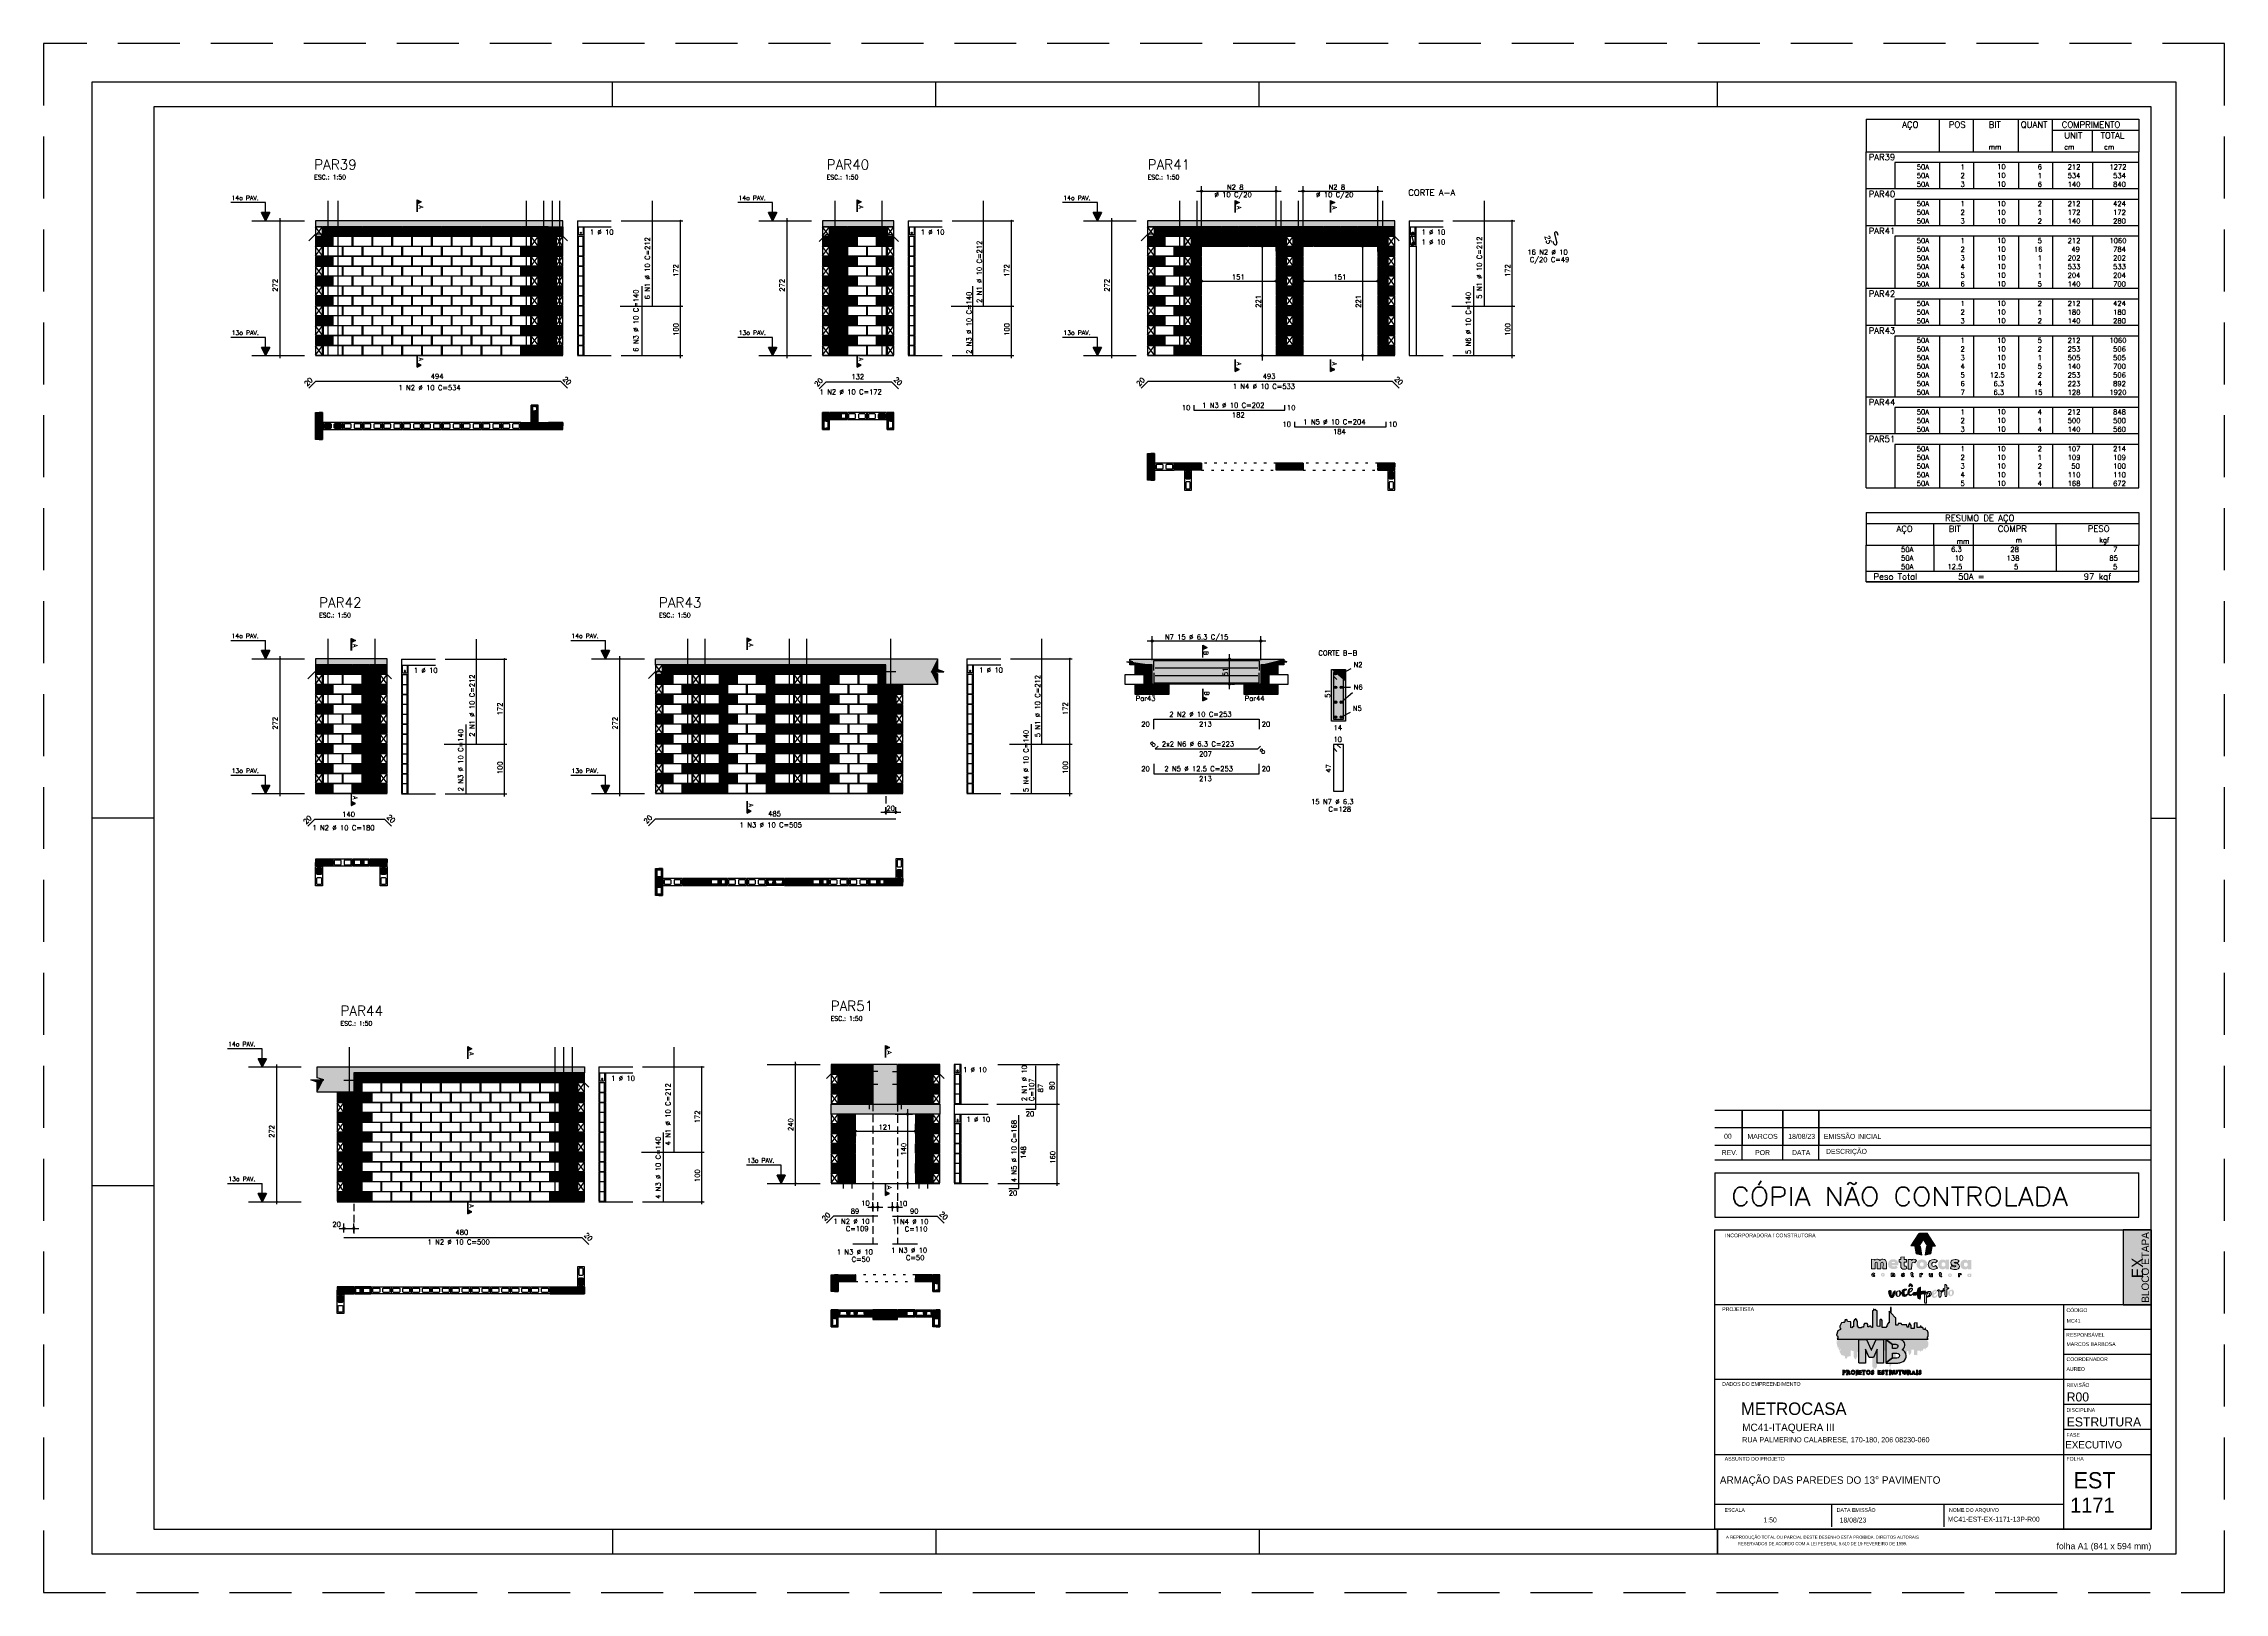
# Model space of a CAD drawing. Extents: x -1.9 to 86, y -1.6 to 60.9.
import ezdxf
from ezdxf.enums import TextEntityAlignment as Align

# ---------------------------------------------------------------- set-up
doc = ezdxf.new("R2010")
doc.units = 0
doc.header["$MEASUREMENT"] = 0
for name, pattern in [('CENTER', [2, 1.25, -0.25, 0.25, -0.25]), ('ESTILO_TQS_0001', [0.45, 0.3, -0.15]), ('ESTILO_TQS_0002', [0.4, 0.1, -0.3]), ('HIDDEN', [0.375, 0.25, -0.125])]:
    doc.linetypes.add(name, pattern=pattern)
doc.layers.get('0').update_dxf_attribs({"linetype": 'CONTINUOUS'})
doc.layers.get('Defpoints').update_dxf_attribs({"linetype": 'CONTINUOUS'})
for name, color, linetype in [('_ARQUIVO', 7, 'CONTINUOUS'), ('ARQ-MAR', 2, 'CONTINUOUS'), ('ARQ_CAR', 7, 'CONTINUOUS'), ('ARQ_CAR-TXT', 7, 'CONTINUOUS'), ('ARQ_FOLHA', 7, 'CONTINUOUS'), ('ARQ_TXT-2', 2, 'CONTINUOUS'), ('ARQ_TXT-4', 4, 'CONTINUOUS'), ('ARQ_VISTA 0', 251, 'CONTINUOUS'), ('H7', 1, 'CONTINUOUS'), ('Layer 1', 7, 'CONTINUOUS'), ('PENA_01', 1, 'CONTINUOUS'), ('PENA_02', 2, 'CONTINUOUS'), ('PENA_03', 3, 'CONTINUOUS'), ('PENA_04', 4, 'CONTINUOUS'), ('PENA_05', 5, 'CONTINUOUS'), ('PENA_06', 6, 'CONTINUOUS'), ('PENA_09', 254, 'CONTINUOUS'), ('PENA_10', 253, 'CONTINUOUS'), ('PENA_11', 252, 'CONTINUOUS'), ('PENA_19', 240, 'CONTINUOUS'), ('PENA_21', 100, 'CONTINUOUS'), ('PENA_23', 50, 'CONTINUOUS'), ('PENA_27', 21, 'CONTINUOUS'), ('PENA_28', 135, 'CONTINUOUS'), ('PSG-NV1-HTC-251', 251, 'CONTINUOUS'), ('PSG-NV2-FLH-SELO', 1, 'CONTINUOUS'), ('ver', 20, 'CONTINUOUS')]:
    doc.layers.add(name, color=color, linetype=linetype)
doc.styles.add('01-MILLEU', font='GOTHIC.TTF')
doc.styles.add('CARIMBO', font='romans.shx', dxfattribs={"height": 30})
doc.styles.add('R300', font='SIMPLEX.SHX', dxfattribs={"width": 1.1, "height": 5.5})
doc.styles.get("Standard").update_dxf_attribs({"font": 'ROMANS.SHX'})
doc.styles.add('TQS_ARIAL', font='arial.ttf')

# ---------------------------------------------------------------- blocks, each defined once
blk = doc.blocks.new('FOLHA A1 - 841 X 594')
at = {"layer": 'ARQ_FOLHA', "color": 1}
for p, q in [((-631, 584), (-631, 594)), ((-500.5, 584), (-500.5, 594)), ((-370, 584), (-370, 594)), ((-185, 584), (-185, 594)), ((-816, 297), (-841, 297)), ((-10, 297), (0, 297)), ((-816, 148.5), (-841, 148.5)), ((-631, 10), (-631, 0)), ((-500.5, 10), (-500.5, 0)), ((-370, 10), (-370, 0)), ((-185, 10), (-185, 0.5)), ((-185, 0.5), (-185, 10)), ((-185, 9.5), (-185, 0)), ((-185, 9.5), (-185, 0)), ((-185, 0), (-185, 9.5))]:
    blk.add_line(p, q, dxfattribs=at)
for points in [[(-841, 0), (0, 0), (0, 594), (-841, 594)], [(-816, 10), (-10, 10), (-10, 584), (-816, 584)]]:
    blk.add_lwpolyline(points, close=True, dxfattribs=at)
at = {"layer": 'Defpoints', "color": 8, "linetype": 'HIDDEN', "ltscale": 100}
blk.add_lwpolyline([(-860.5, 609.5), (-860.5, -15.5), (19.5, -15.5), (19.5, 609.5)], close=True, dxfattribs=at)
at = {"layer": 'ARQ_FOLHA', "insert": (-10, 4.42), "char_height": 2.5, "width": 84.157, "attachment_point": 3, "style": 'TQS_ARIAL'}
blk.add_mtext('\\pxt3;folha A1 (841 x 594 mm)', dxfattribs=at)
at = {"layer": 'PSG-NV1-HTC-251', "insert": (-185, 10), "char_height": 1.25, "width": 84.6052, "attachment_point": 1, "line_spacing_factor": 1.25, "style": 'CARIMBO'}
blk.add_mtext('\\pxqc;{\\fArial Narrow|b0|i0|c0|p34;\\PA REPRODUÇÃO TOTAL OU PARCIAL DESTE DESENHO ESTÁ PROIBIDA. DIREITOS AUTORAIS \\PRESERVADOS DE ACORDO COM A LEI FEDERAL 9.610 DE 19 FEVEREIRO DE 1998.}', dxfattribs=at)
blk = doc.blocks.new('*U24')
blk.add_blockref('FOLHA A1 - 841 X 594', (0, 0))
blk = doc.blocks.new('*U27')
at = {"layer": 'ARQ_CAR-TXT', "true_color": 0x58ba48}
h = blk.add_hatch(color=85, dxfattribs=at)
h.dxf.hatch_style = 1
h.paths.add_polyline_path([(-11.28, 0), (0, 0), (0, 30), (-11.28, 30)])
at = {"layer": 'ARQ_CAR', "color": 5}
blk.add_lwpolyline([(-11.28, 0), (0, 0), (0, 30), (-11.28, 30)], close=True, dxfattribs=at)
at = {"layer": 'ARQ_CAR-TXT', "color": 4, "style": '01-MILLEU'}
blk.add_text('EX', height=4.614, rotation=90, dxfattribs=at).set_placement((-3.26, 10.64))
at = {"layer": 'ARQ_TXT-2', "style": '01-MILLEU'}
blk.add_text('EXECUTIVO', height=2.95, dxfattribs=at).set_placement((-34.5, -57.63))
blk = doc.blocks.new('METROCASA')
at = {"layer": 'Layer 1', "true_color": 0xed1c24}
h = blk.add_hatch(color=240, dxfattribs=at)
h.dxf.hatch_style = 2
h.paths.add_polyline_path([(-1.29, 0.86), (-1.02, -0.59), (0.13, -0.85), (-0.13, 0.85)])
h.paths.add_polyline_path([(2.84, 0.94), (1.22, 3.51), (-0.37, 3.52), (1.27, 0.94)])
h.paths.add_polyline_path([(-2.08, 0.96), (-0.44, 0.95), (0.36, 2.19), (-0.45, 3.48)])
h.paths.add_polyline_path([(0.77, -0.85), (1.92, -0.6), (2.21, 0.84), (1.05, 0.84)])
at = {"layer": 'Layer 1', "true_color": 0x404041}
h = blk.add_hatch(color=250, dxfattribs=at)
h.dxf.hatch_style = 2
edge = h.paths.add_edge_path()
edge.add_spline(control_points=[(-3.66, -4.74), (-3.71, -4.74), (-3.72, -4.72), (-3.72, -4.71), (-3.72, -4.68), (-3.69, -4.68), (-3.66, -4.68), (-3.6, -4.68), (-3.52, -4.7), (-3.48, -4.72), (-3.48, -4.72), (-3.38, -4.57), (-3.38, -4.57), (-3.44, -4.52), (-3.54, -4.48), (-3.65, -4.48), (-3.81, -4.48), (-3.97, -4.54), (-3.97, -4.71), (-3.97, -4.87), (-3.81, -4.92), (-3.68, -4.93), (-3.63, -4.93), (-3.61, -4.94), (-3.61, -4.97), (-3.61, -4.99), (-3.63, -5), (-3.68, -5), (-3.73, -5), (-3.81, -4.99), (-3.92, -4.92), (-3.92, -4.92), (-4, -5.11), (-4, -5.11), (-3.92, -5.16), (-3.79, -5.2), (-3.67, -5.2), (-3.51, -5.2), (-3.36, -5.14), (-3.35, -4.97), (-3.35, -4.79), (-3.52, -4.75), (-3.66, -4.74)], knot_values=[0, 0, 0, 0, 1, 1, 1, 2, 2, 2, 3, 3, 3, 4, 4, 4, 5, 5, 5, 6, 6, 6, 7, 7, 7, 8, 8, 8, 9, 9, 9, 10, 10, 10, 11, 11, 11, 12, 12, 12, 13, 13, 13, 14, 14, 14, 14], degree=3, periodic=0)
edge = h.paths.add_edge_path()
edge.add_spline(control_points=[(-5.55, -4.47), (-5.62, -4.47), (-5.7, -4.5), (-5.76, -4.56), (-5.76, -4.56), (-5.77, -4.49), (-5.77, -4.49), (-5.77, -4.49), (-6, -4.49), (-6, -4.49), (-6, -4.49), (-6, -5.17), (-6, -5.17), (-6, -5.17), (-5.75, -5.17), (-5.75, -5.17), (-5.75, -5.17), (-5.75, -4.81), (-5.75, -4.81), (-5.75, -4.72), (-5.69, -4.68), (-5.63, -4.68), (-5.58, -4.68), (-5.54, -4.71), (-5.54, -4.79), (-5.54, -4.79), (-5.54, -5.17), (-5.54, -5.17), (-5.54, -5.17), (-5.29, -5.17), (-5.29, -5.17), (-5.29, -5.17), (-5.28, -4.79), (-5.28, -4.79), (-5.28, -4.55), (-5.4, -4.48), (-5.55, -4.47)], knot_values=[0, 0, 0, 0, 1, 1, 1, 2, 2, 2, 3, 3, 3, 4, 4, 4, 5, 5, 5, 6, 6, 6, 7, 7, 7, 8, 8, 8, 9, 9, 9, 10, 10, 10, 11, 11, 11, 12, 12, 12, 12], degree=3, periodic=0)
edge = h.paths.add_edge_path()
edge.add_spline(control_points=[(-7.69, -4.46), (-7.89, -4.46), (-8.08, -4.57), (-8.08, -4.82), (-8.08, -5.06), (-7.89, -5.17), (-7.69, -5.17), (-7.5, -5.18), (-7.3, -5.07), (-7.3, -4.82), (-7.3, -4.57), (-7.49, -4.47), (-7.69, -4.46)], knot_values=[0, 0, 0, 0, 1, 1, 1, 2, 2, 2, 3, 3, 3, 4, 4, 4, 4], degree=3, periodic=0)
edge = h.paths.add_edge_path()
edge.add_spline(control_points=[(-7.69, -4.97), (-7.78, -4.97), (-7.83, -4.9), (-7.83, -4.82), (-7.83, -4.74), (-7.78, -4.67), (-7.69, -4.67), (-7.6, -4.67), (-7.55, -4.74), (-7.55, -4.82), (-7.55, -4.9), (-7.61, -4.97), (-7.69, -4.97)], knot_values=[0, 0, 0, 0, 1, 1, 1, 2, 2, 2, 3, 3, 3, 4, 4, 4, 4], degree=3, periodic=0)
edge = h.paths.add_edge_path()
edge.add_spline(control_points=[(-9.57, -4.95), (-9.67, -4.95), (-9.72, -4.88), (-9.72, -4.81), (-9.72, -4.73), (-9.67, -4.66), (-9.57, -4.66), (-9.53, -4.66), (-9.49, -4.67), (-9.46, -4.71), (-9.46, -4.71), (-9.32, -4.56), (-9.32, -4.56), (-9.39, -4.49), (-9.49, -4.45), (-9.59, -4.45), (-9.78, -4.45), (-9.97, -4.56), (-9.97, -4.81), (-9.97, -5.06), (-9.78, -5.16), (-9.59, -5.16), (-9.48, -5.16), (-9.39, -5.12), (-9.3, -5.05), (-9.3, -5.05), (-9.45, -4.9), (-9.45, -4.9), (-9.48, -4.93), (-9.53, -4.95), (-9.57, -4.95)], knot_values=[0, 0, 0, 0, 1, 1, 1, 2, 2, 2, 3, 3, 3, 4, 4, 4, 5, 5, 5, 6, 6, 6, 7, 7, 7, 8, 8, 8, 9, 9, 9, 10, 10, 10, 10], degree=3, periodic=0)
edge = h.paths.add_edge_path()
edge.add_spline(control_points=[(-1.68, -5), (-1.72, -5), (-1.74, -4.98), (-1.74, -4.93), (-1.74, -4.93), (-1.74, -4.71), (-1.74, -4.71), (-1.74, -4.71), (-1.59, -4.71), (-1.59, -4.71), (-1.59, -4.71), (-1.59, -4.52), (-1.59, -4.52), (-1.59, -4.52), (-1.74, -4.52), (-1.74, -4.52), (-1.74, -4.52), (-1.74, -4.32), (-1.74, -4.32), (-1.74, -4.32), (-1.99, -4.34), (-1.99, -4.34), (-1.99, -4.34), (-1.99, -4.51), (-1.99, -4.51), (-1.99, -4.51), (-2.1, -4.51), (-2.1, -4.51), (-2.1, -4.51), (-2.1, -4.71), (-2.1, -4.71), (-2.1, -4.71), (-1.99, -4.71), (-1.99, -4.71), (-1.99, -4.71), (-1.99, -4.93), (-1.99, -4.93), (-2, -5.14), (-1.88, -5.21), (-1.74, -5.21), (-1.67, -5.21), (-1.61, -5.19), (-1.55, -5.16), (-1.55, -5.16), (-1.6, -4.97), (-1.6, -4.97), (-1.62, -4.99), (-1.65, -5), (-1.68, -5)], knot_values=[0, 0, 0, 0, 1, 1, 1, 2, 2, 2, 3, 3, 3, 4, 4, 4, 5, 5, 5, 6, 6, 6, 7, 7, 7, 8, 8, 8, 9, 9, 9, 10, 10, 10, 11, 11, 11, 12, 12, 12, 13, 13, 13, 14, 14, 14, 15, 15, 15, 16, 16, 16, 16], degree=3, periodic=0)
edge = h.paths.add_edge_path()
edge.add_spline(control_points=[(9.78, -4.57), (9.78, -4.57), (9.77, -4.65), (9.77, -4.65), (9.73, -4.59), (9.66, -4.56), (9.57, -4.56), (9.37, -4.56), (9.24, -4.71), (9.24, -4.91), (9.24, -5.11), (9.35, -5.25), (9.55, -5.26), (9.62, -5.27), (9.71, -5.24), (9.77, -5.18), (9.77, -5.18), (9.78, -5.25), (9.78, -5.25), (9.78, -5.25), (10.01, -5.25), (10.01, -5.25), (10.01, -5.25), (10.02, -4.57), (10.02, -4.57), (10.02, -4.57), (9.78, -4.57), (9.78, -4.57)], knot_values=[0, 0, 0, 0, 1, 1, 1, 2, 2, 2, 3, 3, 3, 4, 4, 4, 5, 5, 5, 6, 6, 6, 7, 7, 7, 8, 8, 8, 9, 9, 9, 9], degree=3, periodic=0)
edge = h.paths.add_edge_path()
edge.add_spline(control_points=[(9.62, -5.06), (9.55, -5.06), (9.49, -5), (9.49, -4.91), (9.49, -4.82), (9.55, -4.76), (9.62, -4.76), (9.71, -4.76), (9.76, -4.82), (9.76, -4.91), (9.76, -4.99), (9.71, -5.06), (9.62, -5.06)], knot_values=[0, 0, 0, 0, 1, 1, 1, 2, 2, 2, 3, 3, 3, 4, 4, 4, 4], degree=3, periodic=0)
edge = h.paths.add_edge_path()
edge.add_spline(control_points=[(7.69, -4.64), (7.69, -4.64), (7.68, -4.56), (7.68, -4.56), (7.68, -4.56), (7.45, -4.56), (7.45, -4.56), (7.45, -4.56), (7.45, -5.24), (7.45, -5.24), (7.45, -5.24), (7.7, -5.24), (7.7, -5.24), (7.7, -5.24), (7.7, -4.89), (7.7, -4.89), (7.7, -4.8), (7.76, -4.76), (7.82, -4.76), (7.86, -4.76), (7.89, -4.77), (7.93, -4.8), (7.93, -4.8), (8.04, -4.62), (8.04, -4.62), (7.99, -4.57), (7.93, -4.55), (7.86, -4.55), (7.79, -4.55), (7.73, -4.57), (7.69, -4.64)], knot_values=[0, 0, 0, 0, 1, 1, 1, 2, 2, 2, 3, 3, 3, 4, 4, 4, 5, 5, 5, 6, 6, 6, 7, 7, 7, 8, 8, 8, 9, 9, 9, 10, 10, 10, 10], degree=3, periodic=0)
edge = h.paths.add_edge_path()
edge.add_spline(control_points=[(5.76, -4.54), (5.56, -4.54), (5.37, -4.64), (5.37, -4.89), (5.37, -5.14), (5.56, -5.24), (5.75, -5.25), (5.95, -5.25), (6.14, -5.14), (6.14, -4.89), (6.15, -4.65), (5.96, -4.54), (5.76, -4.54)], knot_values=[0, 0, 0, 0, 1, 1, 1, 2, 2, 2, 3, 3, 3, 4, 4, 4, 4], degree=3, periodic=0)
edge = h.paths.add_edge_path()
edge.add_spline(control_points=[(5.76, -5.04), (5.67, -5.04), (5.62, -4.97), (5.62, -4.89), (5.62, -4.81), (5.67, -4.74), (5.76, -4.74), (5.85, -4.74), (5.9, -4.81), (5.9, -4.89), (5.9, -4.97), (5.84, -5.04), (5.76, -5.04)], knot_values=[0, 0, 0, 0, 1, 1, 1, 2, 2, 2, 3, 3, 3, 4, 4, 4, 4], degree=3, periodic=0)
edge = h.paths.add_edge_path()
edge.add_spline(control_points=[(4, -5.03), (3.96, -5.03), (3.94, -5.01), (3.93, -4.96), (3.93, -4.96), (3.94, -4.74), (3.94, -4.74), (3.94, -4.74), (4.09, -4.74), (4.09, -4.74), (4.09, -4.74), (4.09, -4.55), (4.09, -4.55), (4.09, -4.55), (3.94, -4.55), (3.94, -4.55), (3.94, -4.55), (3.94, -4.35), (3.94, -4.35), (3.94, -4.35), (3.69, -4.38), (3.69, -4.38), (3.69, -4.38), (3.69, -4.54), (3.69, -4.54), (3.69, -4.54), (3.58, -4.54), (3.58, -4.54), (3.58, -4.54), (3.58, -4.74), (3.58, -4.74), (3.58, -4.74), (3.69, -4.74), (3.69, -4.74), (3.69, -4.74), (3.68, -4.96), (3.68, -4.96), (3.68, -5.17), (3.8, -5.24), (3.93, -5.24), (4, -5.24), (4.07, -5.22), (4.13, -5.19), (4.13, -5.19), (4.08, -5), (4.08, -5), (4.05, -5.02), (4.03, -5.03), (4, -5.03)], knot_values=[0, 0, 0, 0, 1, 1, 1, 2, 2, 2, 3, 3, 3, 4, 4, 4, 5, 5, 5, 6, 6, 6, 7, 7, 7, 8, 8, 8, 9, 9, 9, 10, 10, 10, 11, 11, 11, 12, 12, 12, 13, 13, 13, 14, 14, 14, 15, 15, 15, 16, 16, 16, 16], degree=3, periodic=0)
edge = h.paths.add_edge_path()
edge.add_spline(control_points=[(2.03, -4.89), (2.03, -4.98), (1.97, -5.02), (1.91, -5.02), (1.87, -5.02), (1.82, -4.99), (1.82, -4.9), (1.82, -4.9), (1.82, -4.53), (1.82, -4.53), (1.82, -4.53), (1.57, -4.53), (1.57, -4.53), (1.57, -4.53), (1.57, -4.9), (1.57, -4.9), (1.57, -5.15), (1.69, -5.22), (1.83, -5.22), (1.9, -5.23), (1.99, -5.2), (2.05, -5.14), (2.05, -5.14), (2.06, -5.21), (2.06, -5.21), (2.06, -5.21), (2.28, -5.21), (2.28, -5.21), (2.28, -5.21), (2.28, -4.53), (2.28, -4.53), (2.28, -4.53), (2.03, -4.53), (2.03, -4.53), (2.03, -4.53), (2.03, -4.89), (2.03, -4.89)], knot_values=[0, 0, 0, 0, 1, 1, 1, 2, 2, 2, 3, 3, 3, 4, 4, 4, 5, 5, 5, 6, 6, 6, 7, 7, 7, 8, 8, 8, 9, 9, 9, 10, 10, 10, 11, 11, 11, 12, 12, 12, 12], degree=3, periodic=0)
edge = h.paths.add_edge_path()
edge.add_spline(control_points=[(-0.02, -4.59), (-0.02, -4.59), (-0.04, -4.52), (-0.04, -4.52), (-0.04, -4.52), (-0.26, -4.52), (-0.26, -4.52), (-0.26, -4.52), (-0.27, -5.2), (-0.27, -5.2), (-0.27, -5.2), (-0.02, -5.2), (-0.02, -5.2), (-0.02, -5.2), (-0.01, -4.85), (-0.01, -4.85), (-0.01, -4.76), (0.04, -4.72), (0.1, -4.72), (0.15, -4.72), (0.18, -4.73), (0.22, -4.76), (0.22, -4.76), (0.32, -4.58), (0.32, -4.58), (0.28, -4.53), (0.21, -4.51), (0.14, -4.5), (0.08, -4.5), (0.01, -4.53), (-0.02, -4.59)], knot_values=[0, 0, 0, 0, 1, 1, 1, 2, 2, 2, 3, 3, 3, 4, 4, 4, 5, 5, 5, 6, 6, 6, 7, 7, 7, 8, 8, 8, 9, 9, 9, 10, 10, 10, 10], degree=3, periodic=0)
at = {"layer": 'Layer 1', "true_color": 0xed1c24}
h = blk.add_hatch(color=240, dxfattribs=at)
h.dxf.hatch_style = 2
edge = h.paths.add_edge_path()
edge.add_spline(control_points=[(-1.94, -1.96), (-1.94, -1.96), (-1.98, -1.76), (-1.98, -1.76), (-1.98, -1.76), (-2.62, -1.75), (-2.62, -1.75), (-2.62, -1.75), (-2.63, -3.66), (-2.63, -3.66), (-2.63, -3.66), (-1.92, -3.66), (-1.92, -3.66), (-1.92, -3.66), (-1.91, -2.67), (-1.91, -2.67), (-1.91, -2.42), (-1.76, -2.31), (-1.58, -2.31), (-1.46, -2.31), (-1.38, -2.34), (-1.26, -2.43), (-1.26, -2.43), (-0.98, -1.92), (-0.98, -1.92), (-1.1, -1.79), (-1.28, -1.71), (-1.48, -1.71), (-1.66, -1.71), (-1.84, -1.79), (-1.94, -1.96)], knot_values=[0, 0, 0, 0, 1, 1, 1, 2, 2, 2, 3, 3, 3, 4, 4, 4, 5, 5, 5, 6, 6, 6, 7, 7, 7, 8, 8, 8, 9, 9, 9, 10, 10, 10, 10], degree=3, periodic=0)
edge = h.paths.add_edge_path()
edge.add_spline(control_points=[(-5.6, -1.69), (-6.11, -1.69), (-6.66, -1.99), (-6.66, -2.69), (-6.67, -3.38), (-6.16, -3.68), (-5.56, -3.68), (-5.23, -3.68), (-4.92, -3.58), (-4.69, -3.37), (-4.69, -3.37), (-5.04, -2.98), (-5.04, -2.98), (-5.16, -3.07), (-5.32, -3.13), (-5.53, -3.13), (-5.68, -3.13), (-5.9, -3.06), (-5.95, -2.89), (-5.95, -2.89), (-4.62, -2.89), (-4.62, -2.89), (-4.45, -2.14), (-4.92, -1.69), (-5.6, -1.69)], knot_values=[0, 0, 0, 0, 1, 1, 1, 2, 2, 2, 3, 3, 3, 4, 4, 4, 5, 5, 5, 6, 6, 6, 7, 7, 7, 8, 8, 8, 8], degree=3, periodic=0)
edge = h.paths.add_edge_path()
edge.add_spline(control_points=[(-5.94, -2.43), (-5.89, -2.12), (-5.27, -2.13), (-5.25, -2.43), (-5.25, -2.43), (-5.94, -2.43), (-5.94, -2.43)], knot_values=[0, 0, 0, 0, 1, 1, 1, 2, 2, 2, 2], degree=3, periodic=0)
edge = h.paths.add_edge_path()
edge.add_spline(control_points=[(4.86, -2), (4.76, -1.84), (4.58, -1.75), (4.31, -1.75), (3.75, -1.74), (3.38, -2.17), (3.38, -2.74), (3.37, -3.29), (3.68, -3.69), (4.24, -3.73), (4.45, -3.74), (4.71, -3.67), (4.87, -3.49), (4.87, -3.49), (4.9, -3.7), (4.9, -3.7), (4.9, -3.7), (5.56, -3.7), (5.56, -3.7), (5.56, -3.7), (5.57, -1.8), (5.57, -1.8), (5.57, -1.8), (4.9, -1.79), (4.9, -1.79), (4.9, -1.79), (4.86, -2), (4.86, -2)], knot_values=[0, 0, 0, 0, 1, 1, 1, 2, 2, 2, 3, 3, 3, 4, 4, 4, 5, 5, 5, 6, 6, 6, 7, 7, 7, 8, 8, 8, 9, 9, 9, 9], degree=3, periodic=0)
edge = h.paths.add_edge_path()
edge.add_spline(control_points=[(4.46, -3.16), (4.25, -3.16), (4.08, -3.01), (4.08, -2.74), (4.08, -2.47), (4.25, -2.32), (4.47, -2.32), (4.72, -2.32), (4.86, -2.49), (4.86, -2.74), (4.86, -2.97), (4.7, -3.16), (4.46, -3.16)], knot_values=[0, 0, 0, 0, 1, 1, 1, 2, 2, 2, 3, 3, 3, 4, 4, 4, 4], degree=3, periodic=0)
edge = h.paths.add_edge_path()
edge.add_spline(control_points=[(-7.68, -1.68), (-7.94, -1.68), (-8.15, -1.76), (-8.31, -1.95), (-8.4, -1.77), (-8.59, -1.69), (-8.78, -1.68), (-8.98, -1.68), (-9.19, -1.76), (-9.31, -1.92), (-9.31, -1.92), (-9.36, -1.72), (-9.36, -1.72), (-9.36, -1.72), (-9.95, -1.71), (-9.95, -1.71), (-9.95, -1.71), (-9.96, -3.62), (-9.96, -3.62), (-9.96, -3.62), (-9.26, -3.62), (-9.26, -3.62), (-9.26, -3.62), (-9.25, -2.58), (-9.25, -2.58), (-9.25, -2.37), (-9.12, -2.27), (-9, -2.27), (-8.87, -2.27), (-8.8, -2.35), (-8.8, -2.57), (-8.8, -2.57), (-8.81, -3.62), (-8.81, -3.62), (-8.81, -3.62), (-8.11, -3.63), (-8.11, -3.63), (-8.11, -3.63), (-8.1, -2.58), (-8.1, -2.58), (-8.1, -2.37), (-7.98, -2.29), (-7.86, -2.29), (-7.75, -2.29), (-7.66, -2.37), (-7.66, -2.57), (-7.66, -2.57), (-7.67, -3.63), (-7.67, -3.63), (-7.67, -3.63), (-6.96, -3.63), (-6.96, -3.63), (-6.96, -3.63), (-6.95, -2.57), (-6.95, -2.57), (-6.95, -1.94), (-7.26, -1.68), (-7.68, -1.68)], knot_values=[0, 0, 0, 0, 1, 1, 1, 2, 2, 2, 3, 3, 3, 4, 4, 4, 5, 5, 5, 6, 6, 6, 7, 7, 7, 8, 8, 8, 9, 9, 9, 10, 10, 10, 11, 11, 11, 12, 12, 12, 13, 13, 13, 14, 14, 14, 15, 15, 15, 16, 16, 16, 17, 17, 17, 18, 18, 18, 19, 19, 19, 19], degree=3, periodic=0)
edge = h.paths.add_edge_path()
edge.add_spline(control_points=[(-3.23, -3.11), (-3.34, -3.11), (-3.41, -3.06), (-3.42, -2.93), (-3.42, -2.93), (-3.41, -2.3), (-3.41, -2.3), (-3.41, -2.3), (-2.98, -2.3), (-2.98, -2.3), (-2.98, -2.3), (-2.98, -1.76), (-2.98, -1.76), (-2.98, -1.76), (-3.41, -1.76), (-3.41, -1.76), (-3.41, -1.76), (-3.4, -1.21), (-3.4, -1.21), (-3.4, -1.21), (-4.11, -1.28), (-4.11, -1.28), (-4.11, -1.28), (-4.11, -1.76), (-4.11, -1.76), (-4.11, -1.76), (-4.42, -1.75), (-4.42, -1.75), (-4.42, -1.75), (-4.42, -2.3), (-4.42, -2.3), (-4.42, -2.3), (-4.11, -2.3), (-4.11, -2.3), (-4.11, -2.3), (-4.12, -2.92), (-4.12, -2.92), (-4.13, -3.52), (-3.79, -3.69), (-3.42, -3.7), (-3.22, -3.7), (-3.03, -3.66), (-2.87, -3.57), (-2.87, -3.57), (-3.02, -3.05), (-3.02, -3.05), (-3.08, -3.09), (-3.16, -3.11), (-3.23, -3.11)], knot_values=[0, 0, 0, 0, 1, 1, 1, 2, 2, 2, 3, 3, 3, 4, 4, 4, 5, 5, 5, 6, 6, 6, 7, 7, 7, 8, 8, 8, 9, 9, 9, 10, 10, 10, 11, 11, 11, 12, 12, 12, 13, 13, 13, 14, 14, 14, 15, 15, 15, 16, 16, 16, 16], degree=3, periodic=0)
edge = h.paths.add_edge_path()
edge.add_spline(control_points=[(2.53, -3.13), (2.26, -3.13), (2.12, -2.94), (2.12, -2.74), (2.12, -2.5), (2.27, -2.3), (2.54, -2.3), (2.66, -2.3), (2.77, -2.35), (2.86, -2.44), (2.86, -2.44), (3.24, -2.04), (3.24, -2.04), (3.04, -1.84), (2.77, -1.74), (2.5, -1.74), (1.96, -1.73), (1.43, -2.04), (1.42, -2.73), (1.42, -3.44), (1.94, -3.72), (2.5, -3.72), (2.78, -3.72), (3.06, -3.6), (3.28, -3.4), (3.28, -3.4), (2.88, -2.98), (2.88, -2.98), (2.79, -3.08), (2.66, -3.13), (2.53, -3.13)], knot_values=[0, 0, 0, 0, 1, 1, 1, 2, 2, 2, 3, 3, 3, 4, 4, 4, 5, 5, 5, 6, 6, 6, 7, 7, 7, 8, 8, 8, 9, 9, 9, 10, 10, 10, 10], degree=3, periodic=0)
edge = h.paths.add_edge_path()
edge.add_spline(control_points=[(9.37, -1.82), (9.37, -1.82), (9.33, -2.02), (9.33, -2.02), (9.23, -1.87), (9.04, -1.77), (8.77, -1.77), (8.22, -1.77), (7.85, -2.2), (7.84, -2.76), (7.84, -3.31), (8.15, -3.71), (8.71, -3.75), (8.92, -3.76), (9.17, -3.7), (9.34, -3.51), (9.34, -3.51), (9.37, -3.72), (9.37, -3.72), (9.37, -3.72), (10.02, -3.72), (10.02, -3.72), (10.02, -3.72), (10.03, -1.82), (10.03, -1.82), (10.03, -1.82), (9.37, -1.82), (9.37, -1.82)], knot_values=[0, 0, 0, 0, 1, 1, 1, 2, 2, 2, 3, 3, 3, 4, 4, 4, 5, 5, 5, 6, 6, 6, 7, 7, 7, 8, 8, 8, 9, 9, 9, 9], degree=3, periodic=0)
edge = h.paths.add_edge_path()
edge.add_spline(control_points=[(8.93, -3.18), (8.71, -3.18), (8.55, -3.03), (8.55, -2.76), (8.55, -2.5), (8.72, -2.34), (8.93, -2.35), (9.18, -2.35), (9.32, -2.51), (9.32, -2.77), (9.32, -2.99), (9.17, -3.18), (8.93, -3.18)], knot_values=[0, 0, 0, 0, 1, 1, 1, 2, 2, 2, 3, 3, 3, 4, 4, 4, 4], degree=3, periodic=0)
edge = h.paths.add_edge_path()
edge.add_spline(control_points=[(6.78, -2.48), (6.66, -2.48), (6.63, -2.42), (6.63, -2.39), (6.63, -2.32), (6.7, -2.29), (6.8, -2.3), (6.96, -2.29), (7.18, -2.35), (7.28, -2.41), (7.28, -2.41), (7.58, -1.99), (7.58, -1.99), (7.4, -1.85), (7.12, -1.76), (6.81, -1.76), (6.36, -1.75), (5.93, -1.92), (5.93, -2.38), (5.92, -2.84), (6.37, -2.99), (6.74, -3), (6.88, -3.02), (6.94, -3.05), (6.94, -3.11), (6.94, -3.17), (6.87, -3.2), (6.75, -3.2), (6.59, -3.19), (6.36, -3.18), (6.07, -2.98), (6.07, -2.98), (5.84, -3.5), (5.84, -3.5), (6.05, -3.66), (6.43, -3.75), (6.76, -3.76), (7.22, -3.76), (7.65, -3.58), (7.65, -3.11), (7.65, -2.61), (7.17, -2.49), (6.78, -2.48)], knot_values=[0, 0, 0, 0, 1, 1, 1, 2, 2, 2, 3, 3, 3, 4, 4, 4, 5, 5, 5, 6, 6, 6, 7, 7, 7, 8, 8, 8, 9, 9, 9, 10, 10, 10, 11, 11, 11, 12, 12, 12, 13, 13, 13, 14, 14, 14, 14], degree=3, periodic=0)
edge = h.paths.add_edge_path()
edge.add_spline(control_points=[(0.13, -1.72), (-0.42, -1.72), (-0.95, -2.01), (-0.96, -2.72), (-0.96, -3.41), (-0.42, -3.71), (0.12, -3.72), (0.66, -3.72), (1.21, -3.42), (1.22, -2.73), (1.22, -2.03), (0.7, -1.73), (0.13, -1.72)], knot_values=[0, 0, 0, 0, 1, 1, 1, 2, 2, 2, 3, 3, 3, 4, 4, 4, 4], degree=3, periodic=0)
edge = h.paths.add_edge_path()
edge.add_spline(control_points=[(0.13, -3.13), (-0.12, -3.13), (-0.27, -2.94), (-0.26, -2.72), (-0.26, -2.5), (-0.12, -2.3), (0.13, -2.31), (0.38, -2.31), (0.52, -2.5), (0.52, -2.72), (0.52, -2.96), (0.37, -3.14), (0.13, -3.13)], knot_values=[0, 0, 0, 0, 1, 1, 1, 2, 2, 2, 3, 3, 3, 4, 4, 4, 4], degree=3, periodic=0)
at = {"layer": 'Layer 1', "true_color": 0x404041}
h = blk.add_hatch(color=250, dxfattribs=at)
h.dxf.hatch_style = 2
edge = h.paths.add_edge_path()
edge.add_spline(control_points=[(-2.43, -7.17), (-2.4, -7.16), (-2.38, -7.15), (-2.36, -7.14), (-2.33, -7.13), (-2.31, -7.11), (-2.3, -7.09), (-2.28, -7.07), (-2.26, -7.04), (-2.24, -7.01), (-2.22, -6.98), (-2.2, -6.95), (-2.17, -6.92), (-2.15, -6.93), (-2.11, -6.95), (-2.08, -6.98), (-2.05, -7.01), (-2.01, -7.04), (-1.98, -7.06), (-1.94, -7.09), (-1.9, -7.11), (-1.87, -7.13), (-1.84, -7.14), (-1.81, -7.14), (-1.78, -7.12), (-1.75, -7.1), (-1.75, -7.07), (-1.76, -7.02), (-1.78, -6.98), (-1.8, -6.94), (-1.84, -6.89), (-1.87, -6.84), (-1.91, -6.8), (-1.96, -6.76), (-2, -6.72), (-2.04, -6.69), (-2.07, -6.68), (-2.11, -6.66), (-2.15, -6.65), (-2.18, -6.64), (-2.21, -6.64), (-2.24, -6.64), (-2.26, -6.65), (-2.29, -6.66), (-2.31, -6.68), (-2.33, -6.71), (-2.35, -6.73), (-2.36, -6.77), (-2.38, -6.82), (-2.4, -6.84), (-2.41, -6.87), (-2.43, -6.91), (-2.44, -6.95), (-2.46, -6.99), (-2.47, -7.03), (-2.48, -7.07), (-2.48, -7.11), (-2.48, -7.14), (-2.47, -7.16), (-2.46, -7.18), (-2.43, -7.17)], knot_values=[0, 0, 0, 0, 1, 1, 1, 2, 2, 2, 3, 3, 3, 4, 4, 4, 5, 5, 5, 6, 6, 6, 7, 7, 7, 8, 8, 8, 9, 9, 9, 10, 10, 10, 11, 11, 11, 12, 12, 12, 13, 13, 13, 14, 14, 14, 15, 15, 15, 16, 16, 16, 17, 17, 17, 18, 18, 18, 19, 19, 19, 20, 20, 20, 20], degree=3, periodic=0)
edge = h.paths.add_edge_path()
edge.add_spline(control_points=[(-5.26, -8.04), (-5.28, -8.03), (-5.33, -8.05), (-5.4, -8.1), (-5.49, -8.17), (-5.55, -8.25), (-5.6, -8.35), (-5.65, -8.45), (-5.69, -8.55), (-5.71, -8.65), (-5.74, -8.76), (-5.76, -8.85), (-5.77, -8.93), (-5.78, -9.02), (-5.8, -9.07), (-5.81, -9.1), (-5.83, -9.13), (-5.85, -9.12), (-5.88, -9.08), (-5.91, -9.04), (-5.94, -8.98), (-5.97, -8.89), (-6, -8.8), (-6.02, -8.7), (-6.04, -8.57), (-6.05, -8.44), (-6.05, -8.3), (-6.03, -8.14), (-6.03, -8.11), (-6.04, -8.08), (-6.06, -8.06), (-6.09, -8.03), (-6.12, -8.01), (-6.16, -8), (-6.2, -7.98), (-6.25, -7.98), (-6.3, -7.98), (-6.35, -7.99), (-6.4, -8), (-6.45, -8.03), (-6.48, -8.05), (-6.5, -8.08), (-6.52, -8.13), (-6.53, -8.18), (-6.53, -8.24), (-6.53, -8.31), (-6.53, -8.38), (-6.52, -8.45), (-6.5, -8.52), (-6.49, -8.6), (-6.47, -8.67), (-6.45, -8.74), (-6.43, -8.81), (-6.41, -8.87), (-6.39, -8.93), (-6.36, -8.98), (-6.34, -9.03), (-6.32, -9.05), (-6.29, -9.1), (-6.26, -9.14), (-6.23, -9.18), (-6.19, -9.23), (-6.16, -9.27), (-6.11, -9.3), (-6.07, -9.34), (-6.02, -9.36), (-5.96, -9.37), (-5.9, -9.38), (-5.83, -9.38), (-5.75, -9.35), (-5.71, -9.34), (-5.67, -9.31), (-5.63, -9.25), (-5.58, -9.19), (-5.54, -9.12), (-5.51, -9.05), (-5.47, -8.98), (-5.44, -8.9), (-5.41, -8.82), (-5.38, -8.74), (-5.36, -8.67), (-5.34, -8.61), (-5.32, -8.53), (-5.29, -8.44), (-5.27, -8.36), (-5.25, -8.27), (-5.23, -8.2), (-5.23, -8.15), (-5.22, -8.09), (-5.23, -8.06), (-5.26, -8.04)], knot_values=[0, 0, 0, 0, 1, 1, 1, 2, 2, 2, 3, 3, 3, 4, 4, 4, 5, 5, 5, 6, 6, 6, 7, 7, 7, 8, 8, 8, 9, 9, 9, 10, 10, 10, 11, 11, 11, 12, 12, 12, 13, 13, 13, 14, 14, 14, 15, 15, 15, 16, 16, 16, 17, 17, 17, 18, 18, 18, 19, 19, 19, 20, 20, 20, 21, 21, 21, 22, 22, 22, 23, 23, 23, 24, 24, 24, 25, 25, 25, 26, 26, 26, 27, 27, 27, 28, 28, 28, 29, 29, 29, 30, 30, 30, 30], degree=3, periodic=0)
edge = h.paths.add_edge_path()
edge.add_spline(control_points=[(-1.57, -8.39), (-1.57, -8.35), (-1.58, -8.33), (-1.6, -8.33), (-1.62, -8.34), (-1.64, -8.36), (-1.66, -8.39), (-1.68, -8.43), (-1.71, -8.47), (-1.75, -8.52), (-1.78, -8.56), (-1.82, -8.61), (-1.87, -8.65), (-1.92, -8.7), (-1.99, -8.73), (-2.07, -8.75), (-2.11, -8.76), (-2.14, -8.76), (-2.17, -8.75), (-2.19, -8.74), (-2.22, -8.73), (-2.24, -8.72), (-2.26, -8.7), (-2.27, -8.68), (-2.28, -8.66), (-2.3, -8.64), (-2.31, -8.61), (-2.31, -8.59), (-2.33, -8.53), (-2.34, -8.45), (-2.33, -8.37), (-2.27, -8.37), (-2.2, -8.36), (-2.14, -8.33), (-2.08, -8.31), (-2.02, -8.28), (-1.96, -8.23), (-1.89, -8.19), (-1.83, -8.12), (-1.77, -8.03), (-1.71, -7.95), (-1.68, -7.87), (-1.66, -7.8), (-1.65, -7.72), (-1.65, -7.65), (-1.67, -7.59), (-1.69, -7.53), (-1.72, -7.48), (-1.77, -7.45), (-1.81, -7.41), (-1.87, -7.39), (-1.93, -7.39), (-2, -7.4), (-2.06, -7.41), (-2.13, -7.43), (-2.2, -7.44), (-2.26, -7.47), (-2.32, -7.5), (-2.38, -7.53), (-2.44, -7.57), (-2.49, -7.62), (-2.54, -7.67), (-2.58, -7.72), (-2.62, -7.78), (-2.66, -7.87), (-2.7, -7.94), (-2.72, -8.02), (-2.74, -8.1), (-2.75, -8.16), (-2.76, -8.22), (-2.77, -8.29), (-2.77, -8.36), (-2.76, -8.42), (-2.75, -8.52), (-2.72, -8.62), (-2.68, -8.71), (-2.65, -8.78), (-2.6, -8.86), (-2.54, -8.92), (-2.47, -8.99), (-2.39, -9.03), (-2.28, -9.05), (-2.17, -9.07), (-2.07, -9.07), (-1.98, -9.04), (-1.9, -9.01), (-1.83, -8.97), (-1.78, -8.91), (-1.72, -8.86), (-1.68, -8.8), (-1.64, -8.73), (-1.61, -8.66), (-1.59, -8.6), (-1.58, -8.54), (-1.57, -8.48), (-1.56, -8.43), (-1.57, -8.39)], knot_values=[0, 0, 0, 0, 1, 1, 1, 2, 2, 2, 3, 3, 3, 4, 4, 4, 5, 5, 5, 6, 6, 6, 7, 7, 7, 8, 8, 8, 9, 9, 9, 10, 10, 10, 11, 11, 11, 12, 12, 12, 13, 13, 13, 14, 14, 14, 15, 15, 15, 16, 16, 16, 17, 17, 17, 18, 18, 18, 19, 19, 19, 20, 20, 20, 21, 21, 21, 22, 22, 22, 23, 23, 23, 24, 24, 24, 25, 25, 25, 26, 26, 26, 27, 27, 27, 28, 28, 28, 29, 29, 29, 30, 30, 30, 31, 31, 31, 32, 32, 32, 32], degree=3, periodic=0)
edge = h.paths.add_edge_path()
edge.add_spline(control_points=[(-2.31, -8.07), (-2.31, -8.04), (-2.3, -8.01), (-2.29, -7.98), (-2.27, -7.95), (-2.25, -7.9), (-2.23, -7.85), (-2.2, -7.81), (-2.17, -7.77), (-2.14, -7.75), (-2.1, -7.72), (-2.07, -7.7), (-2.03, -7.69), (-1.99, -7.67), (-1.95, -7.66), (-1.91, -7.65), (-1.9, -7.67), (-1.91, -7.7), (-1.91, -7.72), (-1.92, -7.75), (-1.93, -7.78), (-1.94, -7.81), (-1.95, -7.85), (-1.97, -7.89), (-2.01, -7.94), (-2.04, -7.99), (-2.07, -8.02), (-2.11, -8.05), (-2.15, -8.07), (-2.18, -8.09), (-2.21, -8.1), (-2.25, -8.11), (-2.29, -8.12), (-2.32, -8.13), (-2.32, -8.11), (-2.32, -8.09), (-2.31, -8.07)], knot_values=[0, 0, 0, 0, 1, 1, 1, 2, 2, 2, 3, 3, 3, 4, 4, 4, 5, 5, 5, 6, 6, 6, 7, 7, 7, 8, 8, 8, 9, 9, 9, 10, 10, 10, 11, 11, 11, 12, 12, 12, 12], degree=3, periodic=0)
edge = h.paths.add_edge_path()
edge.add_spline(control_points=[(-4.11, -8.09), (-4.16, -8), (-4.24, -7.93), (-4.34, -7.88), (-4.36, -7.87), (-4.38, -7.87), (-4.39, -7.87), (-4.4, -7.88), (-4.41, -7.89), (-4.43, -7.9), (-4.45, -7.92), (-4.48, -7.93), (-4.52, -7.95), (-4.57, -7.97), (-4.64, -7.99), (-4.74, -8), (-4.84, -8.02), (-4.93, -8.06), (-5, -8.14), (-5.07, -8.21), (-5.12, -8.29), (-5.15, -8.39), (-5.18, -8.48), (-5.2, -8.59), (-5.19, -8.69), (-5.18, -8.8), (-5.16, -8.89), (-5.11, -8.98), (-5.06, -9.06), (-5, -9.13), (-4.91, -9.18), (-4.82, -9.23), (-4.72, -9.25), (-4.59, -9.24), (-4.49, -9.22), (-4.4, -9.19), (-4.32, -9.13), (-4.24, -9.07), (-4.18, -9), (-4.12, -8.92), (-4.07, -8.84), (-4.03, -8.75), (-4.01, -8.65), (-3.99, -8.55), (-3.99, -8.45), (-4, -8.36), (-4.02, -8.26), (-4.05, -8.17), (-4.11, -8.09)], knot_values=[0, 0, 0, 0, 1, 1, 1, 2, 2, 2, 3, 3, 3, 4, 4, 4, 5, 5, 5, 6, 6, 6, 7, 7, 7, 8, 8, 8, 9, 9, 9, 10, 10, 10, 11, 11, 11, 12, 12, 12, 13, 13, 13, 14, 14, 14, 15, 15, 15, 16, 16, 16, 16], degree=3, periodic=0)
edge = h.paths.add_edge_path()
edge.add_spline(control_points=[(-4.4, -8.7), (-4.42, -8.76), (-4.44, -8.82), (-4.46, -8.88), (-4.48, -8.94), (-4.51, -8.98), (-4.54, -9.02), (-4.57, -9.06), (-4.6, -9.08), (-4.63, -9.09), (-4.66, -9.1), (-4.68, -9.08), (-4.7, -9.05), (-4.73, -9.01), (-4.74, -8.96), (-4.76, -8.9), (-4.77, -8.84), (-4.77, -8.77), (-4.78, -8.7), (-4.78, -8.62), (-4.78, -8.55), (-4.78, -8.48), (-4.78, -8.41), (-4.77, -8.36), (-4.76, -8.3), (-4.75, -8.25), (-4.74, -8.22), (-4.73, -8.21), (-4.68, -8.16), (-4.64, -8.14), (-4.6, -8.14), (-4.55, -8.14), (-4.5, -8.17), (-4.44, -8.23), (-4.41, -8.25), (-4.4, -8.29), (-4.39, -8.34), (-4.37, -8.39), (-4.37, -8.44), (-4.37, -8.5), (-4.38, -8.57), (-4.39, -8.63), (-4.4, -8.7)], knot_values=[0, 0, 0, 0, 1, 1, 1, 2, 2, 2, 3, 3, 3, 4, 4, 4, 5, 5, 5, 6, 6, 6, 7, 7, 7, 8, 8, 8, 9, 9, 9, 10, 10, 10, 11, 11, 11, 12, 12, 12, 13, 13, 13, 14, 14, 14, 14], degree=3, periodic=0)
edge = h.paths.add_edge_path()
edge.add_spline(control_points=[(-2.78, -8.64), (-2.8, -8.64), (-2.82, -8.66), (-2.85, -8.69), (-2.88, -8.72), (-2.92, -8.74), (-2.96, -8.77), (-3, -8.79), (-3.05, -8.81), (-3.1, -8.82), (-3.15, -8.84), (-3.21, -8.83), (-3.28, -8.81), (-3.32, -8.8), (-3.36, -8.77), (-3.39, -8.72), (-3.41, -8.67), (-3.43, -8.6), (-3.44, -8.53), (-3.45, -8.46), (-3.45, -8.39), (-3.44, -8.31), (-3.43, -8.23), (-3.41, -8.15), (-3.39, -8.08), (-3.36, -8.01), (-3.32, -7.96), (-3.27, -7.93), (-3.23, -7.9), (-3.18, -7.88), (-3.13, -7.87), (-3.09, -7.86), (-3.05, -7.86), (-3.01, -7.86), (-2.98, -7.86), (-2.96, -7.86), (-2.95, -7.85), (-2.94, -7.83), (-2.95, -7.8), (-2.98, -7.76), (-3.02, -7.73), (-3.06, -7.7), (-3.12, -7.68), (-3.18, -7.67), (-3.25, -7.66), (-3.33, -7.67), (-3.41, -7.68), (-3.49, -7.72), (-3.58, -7.79), (-3.67, -7.86), (-3.74, -7.94), (-3.79, -8.03), (-3.84, -8.12), (-3.87, -8.21), (-3.89, -8.3), (-3.9, -8.39), (-3.9, -8.48), (-3.89, -8.57), (-3.88, -8.66), (-3.85, -8.74), (-3.82, -8.82), (-3.78, -8.89), (-3.73, -8.96), (-3.68, -9.01), (-3.62, -9.06), (-3.56, -9.1), (-3.49, -9.12), (-3.41, -9.14), (-3.34, -9.15), (-3.27, -9.14), (-3.21, -9.13), (-3.15, -9.11), (-3.09, -9.09), (-3.03, -9.06), (-2.98, -9.02), (-2.93, -8.98), (-2.89, -8.94), (-2.85, -8.9), (-2.82, -8.86), (-2.76, -8.78), (-2.73, -8.72), (-2.72, -8.68), (-2.72, -8.63), (-2.74, -8.62), (-2.78, -8.64)], knot_values=[0, 0, 0, 0, 1, 1, 1, 2, 2, 2, 3, 3, 3, 4, 4, 4, 5, 5, 5, 6, 6, 6, 7, 7, 7, 8, 8, 8, 9, 9, 9, 10, 10, 10, 11, 11, 11, 12, 12, 12, 13, 13, 13, 14, 14, 14, 15, 15, 15, 16, 16, 16, 17, 17, 17, 18, 18, 18, 19, 19, 19, 20, 20, 20, 21, 21, 21, 22, 22, 22, 23, 23, 23, 24, 24, 24, 25, 25, 25, 26, 26, 26, 27, 27, 27, 28, 28, 28, 28], degree=3, periodic=0)
at = {"layer": 'Layer 1', "true_color": 0x1b8e45}
h = blk.add_hatch(color=114, dxfattribs=at)
h.dxf.hatch_style = 2
edge = h.paths.add_edge_path()
edge.add_spline(control_points=[(0.79, -8.06), (0.59, -8.03), (-0.17, -8.19), (-0.17, -8.19), (-0.17, -8.19), (-0.11, -7.43), (-0.17, -7.33), (-0.22, -7.23), (-0.47, -7.45), (-0.61, -7.52), (-0.74, -7.59), (-0.74, -8.26), (-0.74, -8.26), (-0.74, -8.26), (-1.25, -8.38), (-1.45, -8.38), (-1.45, -8.43), (-1.45, -8.49), (-1.47, -8.56), (-1.48, -8.63), (-1.51, -8.7), (-1.54, -8.78), (-1.56, -8.82), (-1.58, -8.86), (-1.61, -8.89), (-1.61, -8.9), (-1.61, -8.9), (-1.6, -8.9), (-1.35, -8.97), (-0.75, -8.8), (-0.75, -8.8), (-0.75, -8.8), (-0.76, -9.13), (-0.67, -9.41), (-0.58, -9.69), (-0.21, -9.73), (-0.18, -9.61), (-0.15, -9.49), (-0.17, -8.73), (-0.17, -8.73), (-0.17, -8.73), (0.36, -8.62), (0.55, -8.6), (0.75, -8.58), (0.98, -8.09), (0.79, -8.06)], knot_values=[0, 0, 0, 0, 1, 1, 1, 2, 2, 2, 3, 3, 3, 4, 4, 4, 5, 5, 5, 6, 6, 6, 7, 7, 7, 8, 8, 8, 9, 9, 9, 10, 10, 10, 11, 11, 11, 12, 12, 12, 13, 13, 13, 14, 14, 14, 15, 15, 15, 15], degree=3, periodic=0)
at = {"layer": 'Layer 1', "true_color": 0x404041}
h = blk.add_hatch(color=250, dxfattribs=at)
h.dxf.hatch_style = 2
edge = h.paths.add_edge_path()
edge.add_spline(control_points=[(3.23, -8.73), (3.21, -8.72), (3.19, -8.73), (3.17, -8.77), (3.15, -8.81), (3.12, -8.85), (3.09, -8.9), (3.05, -8.95), (3.01, -9), (2.96, -9.05), (2.91, -9.1), (2.85, -9.13), (2.77, -9.15), (2.73, -9.16), (2.7, -9.16), (2.67, -9.16), (2.64, -9.15), (2.62, -9.14), (2.6, -9.13), (2.58, -9.11), (2.57, -9.09), (2.55, -9.07), (2.54, -9.05), (2.53, -9.03), (2.52, -9), (2.5, -8.94), (2.49, -8.87), (2.5, -8.79), (2.56, -8.79), (2.62, -8.77), (2.68, -8.74), (2.74, -8.72), (2.8, -8.68), (2.86, -8.64), (2.93, -8.59), (2.99, -8.52), (3.05, -8.43), (3.1, -8.35), (3.13, -8.27), (3.14, -8.2), (3.16, -8.12), (3.15, -8.05), (3.13, -7.99), (3.11, -7.94), (3.08, -7.89), (3.03, -7.85), (2.99, -7.82), (2.93, -7.8), (2.87, -7.81), (2.8, -7.81), (2.74, -7.82), (2.67, -7.84), (2.6, -7.86), (2.54, -7.89), (2.48, -7.92), (2.42, -7.96), (2.37, -8), (2.31, -8.05), (2.26, -8.09), (2.22, -8.15), (2.19, -8.21), (2.16, -8.27), (2.12, -8.34), (2.1, -8.42), (2.07, -8.5), (2.06, -8.58), (2.05, -8.66), (2.04, -8.75), (2.04, -8.83), (2.05, -8.92), (2.06, -9), (2.08, -9.08), (2.12, -9.15), (2.15, -9.23), (2.19, -9.29), (2.25, -9.34), (2.31, -9.39), (2.38, -9.43), (2.46, -9.44), (2.57, -9.47), (2.66, -9.47), (2.75, -9.44), (2.83, -9.42), (2.91, -9.38), (2.97, -9.33), (3.04, -9.28), (3.09, -9.22), (3.14, -9.16), (3.18, -9.09), (3.21, -9.02), (3.23, -8.96), (3.26, -8.9), (3.27, -8.85), (3.27, -8.81), (3.26, -8.76), (3.25, -8.74), (3.23, -8.73)], knot_values=[0, 0, 0, 0, 1, 1, 1, 2, 2, 2, 3, 3, 3, 4, 4, 4, 5, 5, 5, 6, 6, 6, 7, 7, 7, 8, 8, 8, 9, 9, 9, 10, 10, 10, 11, 11, 11, 12, 12, 12, 13, 13, 13, 14, 14, 14, 15, 15, 15, 16, 16, 16, 17, 17, 17, 18, 18, 18, 19, 19, 19, 20, 20, 20, 21, 21, 21, 22, 22, 22, 23, 23, 23, 24, 24, 24, 25, 25, 25, 26, 26, 26, 27, 27, 27, 28, 28, 28, 29, 29, 29, 30, 30, 30, 31, 31, 31, 32, 32, 32, 32], degree=3, periodic=0)
edge = h.paths.add_edge_path()
edge.add_spline(control_points=[(2.49, -8.48), (2.5, -8.45), (2.51, -8.43), (2.52, -8.39), (2.53, -8.35), (2.55, -8.31), (2.59, -8.27), (2.63, -8.21), (2.66, -8.16), (2.7, -8.13), (2.74, -8.1), (2.77, -8.08), (2.8, -8.07), (2.84, -8.06), (2.87, -8.05), (2.9, -8.06), (2.91, -8.08), (2.92, -8.11), (2.91, -8.14), (2.91, -8.16), (2.9, -8.19), (2.89, -8.23), (2.87, -8.27), (2.85, -8.3), (2.81, -8.34), (2.77, -8.39), (2.73, -8.42), (2.69, -8.45), (2.65, -8.47), (2.62, -8.49), (2.59, -8.51), (2.56, -8.52), (2.52, -8.53), (2.5, -8.54), (2.49, -8.53), (2.49, -8.5), (2.49, -8.48)], knot_values=[0, 0, 0, 0, 1, 1, 1, 2, 2, 2, 3, 3, 3, 4, 4, 4, 5, 5, 5, 6, 6, 6, 7, 7, 7, 8, 8, 8, 9, 9, 9, 10, 10, 10, 11, 11, 11, 12, 12, 12, 12], degree=3, periodic=0)
edge = h.paths.add_edge_path()
edge.add_spline(control_points=[(1.86, -8.24), (1.82, -8.2), (1.78, -8.18), (1.72, -8.16), (1.67, -8.14), (1.62, -8.13), (1.56, -8.13), (1.48, -8.13), (1.42, -8.15), (1.36, -8.18), (1.3, -8.22), (1.25, -8.26), (1.21, -8.3), (1.17, -8.34), (1.14, -8.38), (1.11, -8.42), (1.09, -8.46), (1.07, -8.48), (1.06, -8.5), (1.05, -8.51), (1.04, -8.51), (1.04, -8.48), (1.04, -8.46), (1.03, -8.43), (1.03, -8.39), (1.03, -8.35), (1.02, -8.31), (1.02, -8.27), (1.01, -8.26), (1.01, -8.25), (1.01, -8.24), (0.9, -8.44), (0.79, -8.63), (0.67, -8.81), (0.67, -8.82), (0.67, -8.83), (0.67, -8.84), (0.67, -8.98), (0.66, -9.12), (0.66, -9.26), (0.66, -9.4), (0.66, -9.54), (0.66, -9.67), (0.67, -9.81), (0.67, -9.93), (0.67, -10.04), (0.68, -10.15), (0.68, -10.24), (0.69, -10.31), (0.69, -10.38), (0.7, -10.42), (0.71, -10.43), (0.73, -10.45), (0.76, -10.47), (0.8, -10.49), (0.83, -10.51), (0.87, -10.52), (0.91, -10.53), (0.94, -10.53), (0.97, -10.52), (1, -10.51), (1.02, -10.49), (1.04, -10.46), (1.05, -10.41), (1.05, -10.38), (1.05, -10.33), (1.05, -10.25), (1.05, -10.17), (1.05, -10.07), (1.05, -9.96), (1.05, -9.86), (1.05, -9.74), (1.05, -9.62), (1.06, -9.49), (1.06, -9.38), (1.06, -9.26), (1.07, -9.14), (1.08, -9.04), (1.09, -8.94), (1.11, -8.84), (1.13, -8.77), (1.15, -8.71), (1.2, -8.59), (1.27, -8.5), (1.34, -8.46), (1.42, -8.41), (1.5, -8.42), (1.57, -8.48), (1.62, -8.51), (1.65, -8.55), (1.66, -8.6), (1.67, -8.65), (1.67, -8.7), (1.65, -8.75), (1.64, -8.8), (1.62, -8.85), (1.58, -8.9), (1.55, -8.94), (1.51, -8.98), (1.47, -9), (1.42, -9.03), (1.38, -9.05), (1.35, -9.07), (1.31, -9.09), (1.28, -9.11), (1.26, -9.12), (1.24, -9.13), (1.22, -9.15), (1.21, -9.16), (1.19, -9.17), (1.19, -9.19), (1.18, -9.21), (1.17, -9.24), (1.19, -9.26), (1.23, -9.27), (1.27, -9.27), (1.35, -9.25), (1.46, -9.22), (1.53, -9.2), (1.59, -9.17), (1.65, -9.14), (1.71, -9.11), (1.77, -9.06), (1.81, -9.02), (1.86, -8.97), (1.9, -8.91), (1.93, -8.84), (1.96, -8.77), (1.98, -8.7), (1.98, -8.61), (1.99, -8.53), (1.98, -8.46), (1.95, -8.4), (1.93, -8.33), (1.9, -8.28), (1.86, -8.24)], knot_values=[0, 0, 0, 0, 1, 1, 1, 2, 2, 2, 3, 3, 3, 4, 4, 4, 5, 5, 5, 6, 6, 6, 7, 7, 7, 8, 8, 8, 9, 9, 9, 10, 10, 10, 11, 11, 11, 12, 12, 12, 13, 13, 13, 14, 14, 14, 15, 15, 15, 16, 16, 16, 17, 17, 17, 18, 18, 18, 19, 19, 19, 20, 20, 20, 21, 21, 21, 22, 22, 22, 23, 23, 23, 24, 24, 24, 25, 25, 25, 26, 26, 26, 27, 27, 27, 28, 28, 28, 29, 29, 29, 30, 30, 30, 31, 31, 31, 32, 32, 32, 33, 33, 33, 34, 34, 34, 35, 35, 35, 36, 36, 36, 37, 37, 37, 38, 38, 38, 39, 39, 39, 40, 40, 40, 41, 41, 41, 42, 42, 42, 43, 43, 43, 44, 44, 44, 45, 45, 45, 45], degree=3, periodic=0)
edge = h.paths.add_edge_path()
edge.add_spline(control_points=[(6.57, -8.23), (6.55, -8.13), (6.51, -8.04), (6.46, -7.96), (6.41, -7.88), (6.33, -7.81), (6.23, -7.76), (6.2, -7.74), (6.19, -7.74), (6.18, -7.75), (6.17, -7.75), (6.16, -7.76), (6.14, -7.78), (6.12, -7.79), (6.09, -7.81), (6.05, -7.82), (6, -7.84), (5.93, -7.86), (5.84, -7.87), (5.73, -7.89), (5.64, -7.94), (5.57, -8.01), (5.5, -8.08), (5.45, -8.16), (5.42, -8.26), (5.39, -8.36), (5.38, -8.46), (5.38, -8.56), (5.39, -8.67), (5.42, -8.77), (5.46, -8.85), (5.51, -8.94), (5.57, -9), (5.66, -9.05), (5.75, -9.1), (5.85, -9.12), (5.98, -9.11), (6.08, -9.1), (6.17, -9.06), (6.25, -9), (6.33, -8.95), (6.39, -8.88), (6.44, -8.79), (6.5, -8.71), (6.53, -8.62), (6.56, -8.52), (6.58, -8.42), (6.58, -8.33), (6.57, -8.23)], knot_values=[0, 0, 0, 0, 1, 1, 1, 2, 2, 2, 3, 3, 3, 4, 4, 4, 5, 5, 5, 6, 6, 6, 7, 7, 7, 8, 8, 8, 9, 9, 9, 10, 10, 10, 11, 11, 11, 12, 12, 12, 13, 13, 13, 14, 14, 14, 15, 15, 15, 16, 16, 16, 16], degree=3, periodic=0)
edge = h.paths.add_edge_path()
edge.add_spline(control_points=[(6.17, -8.57), (6.15, -8.64), (6.13, -8.7), (6.11, -8.75), (6.09, -8.81), (6.06, -8.86), (6.03, -8.89), (6, -8.93), (5.97, -8.96), (5.94, -8.96), (5.91, -8.97), (5.89, -8.96), (5.87, -8.92), (5.84, -8.88), (5.83, -8.83), (5.82, -8.77), (5.8, -8.71), (5.8, -8.64), (5.79, -8.57), (5.79, -8.5), (5.79, -8.42), (5.79, -8.36), (5.8, -8.29), (5.8, -8.23), (5.81, -8.18), (5.82, -8.13), (5.83, -8.09), (5.84, -8.08), (5.89, -8.03), (5.93, -8.01), (5.97, -8.01), (6.02, -8.01), (6.07, -8.04), (6.13, -8.1), (6.15, -8.12), (6.17, -8.16), (6.18, -8.21), (6.19, -8.26), (6.2, -8.32), (6.19, -8.38), (6.19, -8.44), (6.18, -8.5), (6.17, -8.57)], knot_values=[0, 0, 0, 0, 1, 1, 1, 2, 2, 2, 3, 3, 3, 4, 4, 4, 5, 5, 5, 6, 6, 6, 7, 7, 7, 8, 8, 8, 9, 9, 9, 10, 10, 10, 11, 11, 11, 12, 12, 12, 13, 13, 13, 14, 14, 14, 14], degree=3, periodic=0)
edge = h.paths.add_edge_path()
edge.add_spline(control_points=[(5.46, -7.57), (5.5, -7.55), (5.52, -7.52), (5.52, -7.49), (5.52, -7.46), (5.5, -7.44), (5.46, -7.43), (5.42, -7.43), (5.38, -7.42), (5.33, -7.43), (5.27, -7.43), (5.2, -7.44), (5.13, -7.45), (5.13, -7.41), (5.13, -7.36), (5.12, -7.31), (5.12, -7.27), (5.12, -7.22), (5.12, -7.17), (5.12, -7.12), (5.11, -7.06), (5.11, -7.01), (5.11, -6.97), (5.09, -6.92), (5.05, -6.89), (5.02, -6.85), (4.98, -6.82), (4.93, -6.8), (4.89, -6.79), (4.85, -6.78), (4.81, -6.79), (4.77, -6.8), (4.75, -6.82), (4.74, -6.86), (4.73, -6.89), (4.73, -6.91), (4.73, -6.94), (4.72, -6.96), (4.72, -6.99), (4.72, -7.03), (4.72, -7.06), (4.72, -7.11), (4.72, -7.16), (4.73, -7.22), (4.73, -7.29), (4.73, -7.38), (4.73, -7.39), (4.73, -7.4), (4.72, -7.42), (4.72, -7.43), (4.72, -7.45), (4.72, -7.47), (4.72, -7.47), (4.72, -7.52), (4.72, -7.52), (4.65, -7.54), (4.6, -7.56), (4.55, -7.59), (4.5, -7.61), (4.46, -7.63), (4.43, -7.66), (4.39, -7.69), (4.38, -7.72), (4.39, -7.75), (4.4, -7.79), (4.42, -7.81), (4.46, -7.82), (4.49, -7.83), (4.53, -7.84), (4.58, -7.83), (4.63, -7.83), (4.68, -7.81), (4.74, -7.8), (4.74, -8.05), (4.74, -8.27), (4.75, -8.47), (4.75, -8.56), (4.75, -8.64), (4.76, -8.72), (4.76, -8.81), (4.76, -8.88), (4.77, -8.95), (4.78, -9.01), (4.79, -9.06), (4.8, -9.1), (4.81, -9.14), (4.82, -9.17), (4.83, -9.17), (4.86, -9.18), (4.89, -9.19), (4.92, -9.19), (4.95, -9.19), (4.98, -9.19), (5.01, -9.17), (5.03, -9.16), (5.06, -9.13), (5.08, -9.08), (5.11, -9.03), (5.12, -8.96), (5.14, -8.86), (5.14, -8.76), (5.15, -8.64), (5.15, -8.51), (5.15, -8.38), (5.15, -8.25), (5.15, -8.13), (5.15, -7.99), (5.14, -7.85), (5.14, -7.7), (5.21, -7.68), (5.27, -7.66), (5.33, -7.64), (5.38, -7.62), (5.42, -7.6), (5.46, -7.57)], knot_values=[0, 0, 0, 0, 1, 1, 1, 2, 2, 2, 3, 3, 3, 4, 4, 4, 5, 5, 5, 6, 6, 6, 7, 7, 7, 8, 8, 8, 9, 9, 9, 10, 10, 10, 11, 11, 11, 12, 12, 12, 13, 13, 13, 14, 14, 14, 15, 15, 15, 16, 16, 16, 17, 17, 17, 18, 18, 18, 19, 19, 19, 20, 20, 20, 21, 21, 21, 22, 22, 22, 23, 23, 23, 24, 24, 24, 25, 25, 25, 26, 26, 26, 27, 27, 27, 28, 28, 28, 29, 29, 29, 30, 30, 30, 31, 31, 31, 32, 32, 32, 33, 33, 33, 34, 34, 34, 35, 35, 35, 36, 36, 36, 37, 37, 37, 38, 38, 38, 38], degree=3, periodic=0)
edge = h.paths.add_edge_path()
edge.add_spline(control_points=[(4.51, -7.89), (4.44, -7.88), (4.37, -7.88), (4.3, -7.91), (4.23, -7.94), (4.17, -7.98), (4.11, -8.02), (4.05, -8.06), (3.98, -8.12), (3.92, -8.18), (3.91, -8.15), (3.9, -8.12), (3.88, -8.09), (3.86, -8.06), (3.84, -8.03), (3.81, -8), (3.78, -7.97), (3.74, -7.93), (3.7, -7.9), (3.65, -7.86), (3.59, -7.84), (3.53, -7.84), (3.48, -7.85), (3.43, -7.86), (3.38, -7.88), (3.33, -7.9), (3.3, -7.93), (3.27, -7.96), (3.24, -7.99), (3.23, -8.01), (3.24, -8.02), (3.25, -8.04), (3.26, -8.05), (3.27, -8.05), (3.28, -8.05), (3.3, -8.05), (3.31, -8.05), (3.33, -8.05), (3.35, -8.05), (3.37, -8.05), (3.39, -8.05), (3.41, -8.06), (3.43, -8.07), (3.46, -8.08), (3.48, -8.1), (3.5, -8.14), (3.51, -8.17), (3.52, -8.22), (3.53, -8.28), (3.54, -8.34), (3.54, -8.41), (3.54, -8.5), (3.54, -8.59), (3.54, -8.69), (3.53, -8.81), (3.53, -9), (3.55, -9.13), (3.59, -9.2), (3.63, -9.28), (3.69, -9.31), (3.77, -9.3), (3.84, -9.29), (3.9, -9.25), (3.94, -9.17), (3.98, -9.1), (4, -8.99), (4, -8.85), (4, -8.78), (4, -8.71), (4.01, -8.64), (4.02, -8.56), (4.03, -8.49), (4.06, -8.42), (4.08, -8.36), (4.11, -8.3), (4.16, -8.25), (4.21, -8.19), (4.27, -8.15), (4.34, -8.13), (4.38, -8.12), (4.42, -8.1), (4.44, -8.07), (4.47, -8.05), (4.5, -8.02), (4.51, -8), (4.53, -7.97), (4.54, -7.95), (4.54, -7.93), (4.54, -7.91), (4.53, -7.89), (4.51, -7.89)], knot_values=[0, 0, 0, 0, 1, 1, 1, 2, 2, 2, 3, 3, 3, 4, 4, 4, 5, 5, 5, 6, 6, 6, 7, 7, 7, 8, 8, 8, 9, 9, 9, 10, 10, 10, 11, 11, 11, 12, 12, 12, 13, 13, 13, 14, 14, 14, 15, 15, 15, 16, 16, 16, 17, 17, 17, 18, 18, 18, 19, 19, 19, 20, 20, 20, 21, 21, 21, 22, 22, 22, 23, 23, 23, 24, 24, 24, 25, 25, 25, 26, 26, 26, 27, 27, 27, 28, 28, 28, 29, 29, 29, 30, 30, 30, 30], degree=3, periodic=0)
at = {"layer": 'Layer 1', "lineweight": 0}
for points in [[(-2.08, 0.96), (-0.44, 0.95), (0.36, 2.19), (-0.45, 3.48), (-2.08, 0.96)], [(-1.29, 0.86), (-1.02, -0.59), (0.13, -0.85), (-0.13, 0.85), (-1.29, 0.86)], [(2.84, 0.94), (1.22, 3.51), (-0.37, 3.52), (1.27, 0.94), (2.84, 0.94)], [(0.77, -0.85), (1.92, -0.6), (2.21, 0.84), (1.05, 0.84), (0.77, -0.85)]]:
    blk.add_lwpolyline(points, dxfattribs=at)
for points, knots in [([(-7.68, -1.68), (-7.94, -1.68), (-8.15, -1.76), (-8.31, -1.95), (-8.4, -1.77), (-8.59, -1.69), (-8.78, -1.68), (-8.98, -1.68), (-9.19, -1.76), (-9.31, -1.92), (-9.31, -1.92), (-9.36, -1.72), (-9.36, -1.72), (-9.36, -1.72), (-9.95, -1.71), (-9.95, -1.71), (-9.95, -1.71), (-9.96, -3.62), (-9.96, -3.62), (-9.96, -3.62), (-9.26, -3.62), (-9.26, -3.62), (-9.26, -3.62), (-9.25, -2.58), (-9.25, -2.58), (-9.25, -2.37), (-9.12, -2.27), (-9, -2.27), (-8.87, -2.27), (-8.8, -2.35), (-8.8, -2.57), (-8.8, -2.57), (-8.81, -3.62), (-8.81, -3.62), (-8.81, -3.62), (-8.11, -3.63), (-8.11, -3.63), (-8.11, -3.63), (-8.1, -2.58), (-8.1, -2.58), (-8.1, -2.37), (-7.98, -2.29), (-7.86, -2.29), (-7.75, -2.29), (-7.66, -2.37), (-7.66, -2.57), (-7.66, -2.57), (-7.67, -3.63), (-7.67, -3.63), (-7.67, -3.63), (-6.96, -3.63), (-6.96, -3.63), (-6.96, -3.63), (-6.95, -2.57), (-6.95, -2.57), (-6.95, -1.94), (-7.26, -1.68), (-7.68, -1.68)], [0, 0, 0, 0, 1, 1, 1, 2, 2, 2, 3, 3, 3, 4, 4, 4, 5, 5, 5, 6, 6, 6, 7, 7, 7, 8, 8, 8, 9, 9, 9, 10, 10, 10, 11, 11, 11, 12, 12, 12, 13, 13, 13, 14, 14, 14, 15, 15, 15, 16, 16, 16, 17, 17, 17, 18, 18, 18, 19, 19, 19, 19]), ([(-3.23, -3.11), (-3.34, -3.11), (-3.41, -3.06), (-3.42, -2.93), (-3.42, -2.93), (-3.41, -2.3), (-3.41, -2.3), (-3.41, -2.3), (-2.98, -2.3), (-2.98, -2.3), (-2.98, -2.3), (-2.98, -1.76), (-2.98, -1.76), (-2.98, -1.76), (-3.41, -1.76), (-3.41, -1.76), (-3.41, -1.76), (-3.4, -1.21), (-3.4, -1.21), (-3.4, -1.21), (-4.11, -1.28), (-4.11, -1.28), (-4.11, -1.28), (-4.11, -1.76), (-4.11, -1.76), (-4.11, -1.76), (-4.42, -1.75), (-4.42, -1.75), (-4.42, -1.75), (-4.42, -2.3), (-4.42, -2.3), (-4.42, -2.3), (-4.11, -2.3), (-4.11, -2.3), (-4.11, -2.3), (-4.12, -2.92), (-4.12, -2.92), (-4.13, -3.52), (-3.79, -3.69), (-3.42, -3.7), (-3.22, -3.7), (-3.03, -3.66), (-2.87, -3.57), (-2.87, -3.57), (-3.02, -3.05), (-3.02, -3.05), (-3.08, -3.09), (-3.16, -3.11), (-3.23, -3.11)], [0, 0, 0, 0, 1, 1, 1, 2, 2, 2, 3, 3, 3, 4, 4, 4, 5, 5, 5, 6, 6, 6, 7, 7, 7, 8, 8, 8, 9, 9, 9, 10, 10, 10, 11, 11, 11, 12, 12, 12, 13, 13, 13, 14, 14, 14, 15, 15, 15, 16, 16, 16, 16]), ([(-1.94, -1.96), (-1.94, -1.96), (-1.98, -1.76), (-1.98, -1.76), (-1.98, -1.76), (-2.62, -1.75), (-2.62, -1.75), (-2.62, -1.75), (-2.63, -3.66), (-2.63, -3.66), (-2.63, -3.66), (-1.92, -3.66), (-1.92, -3.66), (-1.92, -3.66), (-1.91, -2.67), (-1.91, -2.67), (-1.91, -2.42), (-1.76, -2.31), (-1.58, -2.31), (-1.46, -2.31), (-1.38, -2.34), (-1.26, -2.43), (-1.26, -2.43), (-0.98, -1.92), (-0.98, -1.92), (-1.1, -1.79), (-1.28, -1.71), (-1.48, -1.71), (-1.66, -1.71), (-1.84, -1.79), (-1.94, -1.96)], [0, 0, 0, 0, 1, 1, 1, 2, 2, 2, 3, 3, 3, 4, 4, 4, 5, 5, 5, 6, 6, 6, 7, 7, 7, 8, 8, 8, 9, 9, 9, 10, 10, 10, 10]), ([(-1.68, -5), (-1.72, -5), (-1.74, -4.98), (-1.74, -4.93), (-1.74, -4.93), (-1.74, -4.71), (-1.74, -4.71), (-1.74, -4.71), (-1.59, -4.71), (-1.59, -4.71), (-1.59, -4.71), (-1.59, -4.52), (-1.59, -4.52), (-1.59, -4.52), (-1.74, -4.52), (-1.74, -4.52), (-1.74, -4.52), (-1.74, -4.32), (-1.74, -4.32), (-1.74, -4.32), (-1.99, -4.34), (-1.99, -4.34), (-1.99, -4.34), (-1.99, -4.51), (-1.99, -4.51), (-1.99, -4.51), (-2.1, -4.51), (-2.1, -4.51), (-2.1, -4.51), (-2.1, -4.71), (-2.1, -4.71), (-2.1, -4.71), (-1.99, -4.71), (-1.99, -4.71), (-1.99, -4.71), (-1.99, -4.93), (-1.99, -4.93), (-2, -5.14), (-1.88, -5.21), (-1.74, -5.21), (-1.67, -5.21), (-1.61, -5.19), (-1.55, -5.16), (-1.55, -5.16), (-1.6, -4.97), (-1.6, -4.97), (-1.62, -4.99), (-1.65, -5), (-1.68, -5)], [0, 0, 0, 0, 1, 1, 1, 2, 2, 2, 3, 3, 3, 4, 4, 4, 5, 5, 5, 6, 6, 6, 7, 7, 7, 8, 8, 8, 9, 9, 9, 10, 10, 10, 11, 11, 11, 12, 12, 12, 13, 13, 13, 14, 14, 14, 15, 15, 15, 16, 16, 16, 16]), ([(2.53, -3.13), (2.26, -3.13), (2.12, -2.94), (2.12, -2.74), (2.12, -2.5), (2.27, -2.3), (2.54, -2.3), (2.66, -2.3), (2.77, -2.35), (2.86, -2.44), (2.86, -2.44), (3.24, -2.04), (3.24, -2.04), (3.04, -1.84), (2.77, -1.74), (2.5, -1.74), (1.96, -1.73), (1.43, -2.04), (1.42, -2.73), (1.42, -3.44), (1.94, -3.72), (2.5, -3.72), (2.78, -3.72), (3.06, -3.6), (3.28, -3.4), (3.28, -3.4), (2.88, -2.98), (2.88, -2.98), (2.79, -3.08), (2.66, -3.13), (2.53, -3.13)], [0, 0, 0, 0, 1, 1, 1, 2, 2, 2, 3, 3, 3, 4, 4, 4, 5, 5, 5, 6, 6, 6, 7, 7, 7, 8, 8, 8, 9, 9, 9, 10, 10, 10, 10]), ([(4, -5.03), (3.96, -5.03), (3.94, -5.01), (3.93, -4.96), (3.93, -4.96), (3.94, -4.74), (3.94, -4.74), (3.94, -4.74), (4.09, -4.74), (4.09, -4.74), (4.09, -4.74), (4.09, -4.55), (4.09, -4.55), (4.09, -4.55), (3.94, -4.55), (3.94, -4.55), (3.94, -4.55), (3.94, -4.35), (3.94, -4.35), (3.94, -4.35), (3.69, -4.38), (3.69, -4.38), (3.69, -4.38), (3.69, -4.54), (3.69, -4.54), (3.69, -4.54), (3.58, -4.54), (3.58, -4.54), (3.58, -4.54), (3.58, -4.74), (3.58, -4.74), (3.58, -4.74), (3.69, -4.74), (3.69, -4.74), (3.69, -4.74), (3.68, -4.96), (3.68, -4.96), (3.68, -5.17), (3.8, -5.24), (3.93, -5.24), (4, -5.24), (4.07, -5.22), (4.13, -5.19), (4.13, -5.19), (4.08, -5), (4.08, -5), (4.05, -5.02), (4.03, -5.03), (4, -5.03)], [0, 0, 0, 0, 1, 1, 1, 2, 2, 2, 3, 3, 3, 4, 4, 4, 5, 5, 5, 6, 6, 6, 7, 7, 7, 8, 8, 8, 9, 9, 9, 10, 10, 10, 11, 11, 11, 12, 12, 12, 13, 13, 13, 14, 14, 14, 15, 15, 15, 16, 16, 16, 16]), ([(6.78, -2.48), (6.66, -2.48), (6.63, -2.42), (6.63, -2.39), (6.63, -2.32), (6.7, -2.29), (6.8, -2.3), (6.96, -2.29), (7.18, -2.35), (7.28, -2.41), (7.28, -2.41), (7.58, -1.99), (7.58, -1.99), (7.4, -1.85), (7.12, -1.76), (6.81, -1.76), (6.36, -1.75), (5.93, -1.92), (5.93, -2.38), (5.92, -2.84), (6.37, -2.99), (6.74, -3), (6.88, -3.02), (6.94, -3.05), (6.94, -3.11), (6.94, -3.17), (6.87, -3.2), (6.75, -3.2), (6.59, -3.19), (6.36, -3.18), (6.07, -2.98), (6.07, -2.98), (5.84, -3.5), (5.84, -3.5), (6.05, -3.66), (6.43, -3.75), (6.76, -3.76), (7.22, -3.76), (7.65, -3.58), (7.65, -3.11), (7.65, -2.61), (7.17, -2.49), (6.78, -2.48)], [0, 0, 0, 0, 1, 1, 1, 2, 2, 2, 3, 3, 3, 4, 4, 4, 5, 5, 5, 6, 6, 6, 7, 7, 7, 8, 8, 8, 9, 9, 9, 10, 10, 10, 11, 11, 11, 12, 12, 12, 13, 13, 13, 14, 14, 14, 14]), ([(-9.57, -4.95), (-9.67, -4.95), (-9.72, -4.88), (-9.72, -4.81), (-9.72, -4.73), (-9.67, -4.66), (-9.57, -4.66), (-9.53, -4.66), (-9.49, -4.67), (-9.46, -4.71), (-9.46, -4.71), (-9.32, -4.56), (-9.32, -4.56), (-9.39, -4.49), (-9.49, -4.45), (-9.59, -4.45), (-9.78, -4.45), (-9.97, -4.56), (-9.97, -4.81), (-9.97, -5.06), (-9.78, -5.16), (-9.59, -5.16), (-9.48, -5.16), (-9.39, -5.12), (-9.3, -5.05), (-9.3, -5.05), (-9.45, -4.9), (-9.45, -4.9), (-9.48, -4.93), (-9.53, -4.95), (-9.57, -4.95)], [0, 0, 0, 0, 1, 1, 1, 2, 2, 2, 3, 3, 3, 4, 4, 4, 5, 5, 5, 6, 6, 6, 7, 7, 7, 8, 8, 8, 9, 9, 9, 10, 10, 10, 10]), ([(-5.26, -8.04), (-5.28, -8.03), (-5.33, -8.05), (-5.4, -8.1), (-5.49, -8.17), (-5.55, -8.25), (-5.6, -8.35), (-5.65, -8.45), (-5.69, -8.55), (-5.71, -8.65), (-5.74, -8.76), (-5.76, -8.85), (-5.77, -8.93), (-5.78, -9.02), (-5.8, -9.07), (-5.81, -9.1), (-5.83, -9.13), (-5.85, -9.12), (-5.88, -9.08), (-5.91, -9.04), (-5.94, -8.98), (-5.97, -8.89), (-6, -8.8), (-6.02, -8.7), (-6.04, -8.57), (-6.05, -8.44), (-6.05, -8.3), (-6.03, -8.14), (-6.03, -8.11), (-6.04, -8.08), (-6.06, -8.06), (-6.09, -8.03), (-6.12, -8.01), (-6.16, -8), (-6.2, -7.98), (-6.25, -7.98), (-6.3, -7.98), (-6.35, -7.99), (-6.4, -8), (-6.45, -8.03), (-6.48, -8.05), (-6.5, -8.08), (-6.52, -8.13), (-6.53, -8.18), (-6.53, -8.24), (-6.53, -8.31), (-6.53, -8.38), (-6.52, -8.45), (-6.5, -8.52), (-6.49, -8.6), (-6.47, -8.67), (-6.45, -8.74), (-6.43, -8.81), (-6.41, -8.87), (-6.39, -8.93), (-6.36, -8.98), (-6.34, -9.03), (-6.32, -9.05), (-6.29, -9.1), (-6.26, -9.14), (-6.23, -9.18), (-6.19, -9.23), (-6.16, -9.27), (-6.11, -9.3), (-6.07, -9.34), (-6.02, -9.36), (-5.96, -9.37), (-5.9, -9.38), (-5.83, -9.38), (-5.75, -9.35), (-5.71, -9.34), (-5.67, -9.31), (-5.63, -9.25), (-5.58, -9.19), (-5.54, -9.12), (-5.51, -9.05), (-5.47, -8.98), (-5.44, -8.9), (-5.41, -8.82), (-5.38, -8.74), (-5.36, -8.67), (-5.34, -8.61), (-5.32, -8.53), (-5.29, -8.44), (-5.27, -8.36), (-5.25, -8.27), (-5.23, -8.2), (-5.23, -8.15), (-5.22, -8.09), (-5.23, -8.06), (-5.26, -8.04)], [0, 0, 0, 0, 1, 1, 1, 2, 2, 2, 3, 3, 3, 4, 4, 4, 5, 5, 5, 6, 6, 6, 7, 7, 7, 8, 8, 8, 9, 9, 9, 10, 10, 10, 11, 11, 11, 12, 12, 12, 13, 13, 13, 14, 14, 14, 15, 15, 15, 16, 16, 16, 17, 17, 17, 18, 18, 18, 19, 19, 19, 20, 20, 20, 21, 21, 21, 22, 22, 22, 23, 23, 23, 24, 24, 24, 25, 25, 25, 26, 26, 26, 27, 27, 27, 28, 28, 28, 29, 29, 29, 30, 30, 30, 30]), ([(-5.55, -4.47), (-5.62, -4.47), (-5.7, -4.5), (-5.76, -4.56), (-5.76, -4.56), (-5.77, -4.49), (-5.77, -4.49), (-5.77, -4.49), (-6, -4.49), (-6, -4.49), (-6, -4.49), (-6, -5.17), (-6, -5.17), (-6, -5.17), (-5.75, -5.17), (-5.75, -5.17), (-5.75, -5.17), (-5.75, -4.81), (-5.75, -4.81), (-5.75, -4.72), (-5.69, -4.68), (-5.63, -4.68), (-5.58, -4.68), (-5.54, -4.71), (-5.54, -4.79), (-5.54, -4.79), (-5.54, -5.17), (-5.54, -5.17), (-5.54, -5.17), (-5.29, -5.17), (-5.29, -5.17), (-5.29, -5.17), (-5.28, -4.79), (-5.28, -4.79), (-5.28, -4.55), (-5.4, -4.48), (-5.55, -4.47)], [0, 0, 0, 0, 1, 1, 1, 2, 2, 2, 3, 3, 3, 4, 4, 4, 5, 5, 5, 6, 6, 6, 7, 7, 7, 8, 8, 8, 9, 9, 9, 10, 10, 10, 11, 11, 11, 12, 12, 12, 12]), ([(-3.66, -4.74), (-3.71, -4.74), (-3.72, -4.72), (-3.72, -4.71), (-3.72, -4.68), (-3.69, -4.68), (-3.66, -4.68), (-3.6, -4.68), (-3.52, -4.7), (-3.48, -4.72), (-3.48, -4.72), (-3.38, -4.57), (-3.38, -4.57), (-3.44, -4.52), (-3.54, -4.48), (-3.65, -4.48), (-3.81, -4.48), (-3.97, -4.54), (-3.97, -4.71), (-3.97, -4.87), (-3.81, -4.92), (-3.68, -4.93), (-3.63, -4.93), (-3.61, -4.94), (-3.61, -4.97), (-3.61, -4.99), (-3.63, -5), (-3.68, -5), (-3.73, -5), (-3.81, -4.99), (-3.92, -4.92), (-3.92, -4.92), (-4, -5.11), (-4, -5.11), (-3.92, -5.16), (-3.79, -5.2), (-3.67, -5.2), (-3.51, -5.2), (-3.36, -5.14), (-3.35, -4.97), (-3.35, -4.79), (-3.52, -4.75), (-3.66, -4.74)], [0, 0, 0, 0, 1, 1, 1, 2, 2, 2, 3, 3, 3, 4, 4, 4, 5, 5, 5, 6, 6, 6, 7, 7, 7, 8, 8, 8, 9, 9, 9, 10, 10, 10, 11, 11, 11, 12, 12, 12, 13, 13, 13, 14, 14, 14, 14]), ([(-2.78, -8.64), (-2.8, -8.64), (-2.82, -8.66), (-2.85, -8.69), (-2.88, -8.72), (-2.92, -8.74), (-2.96, -8.77), (-3, -8.79), (-3.05, -8.81), (-3.1, -8.82), (-3.15, -8.84), (-3.21, -8.83), (-3.28, -8.81), (-3.32, -8.8), (-3.36, -8.77), (-3.39, -8.72), (-3.41, -8.67), (-3.43, -8.6), (-3.44, -8.53), (-3.45, -8.46), (-3.45, -8.39), (-3.44, -8.31), (-3.43, -8.23), (-3.41, -8.15), (-3.39, -8.08), (-3.36, -8.01), (-3.32, -7.96), (-3.27, -7.93), (-3.23, -7.9), (-3.18, -7.88), (-3.13, -7.87), (-3.09, -7.86), (-3.05, -7.86), (-3.01, -7.86), (-2.98, -7.86), (-2.96, -7.86), (-2.95, -7.85), (-2.94, -7.83), (-2.95, -7.8), (-2.98, -7.76), (-3.02, -7.73), (-3.06, -7.7), (-3.12, -7.68), (-3.18, -7.67), (-3.25, -7.66), (-3.33, -7.67), (-3.41, -7.68), (-3.49, -7.72), (-3.58, -7.79), (-3.67, -7.86), (-3.74, -7.94), (-3.79, -8.03), (-3.84, -8.12), (-3.87, -8.21), (-3.89, -8.3), (-3.9, -8.39), (-3.9, -8.48), (-3.89, -8.57), (-3.88, -8.66), (-3.85, -8.74), (-3.82, -8.82), (-3.78, -8.89), (-3.73, -8.96), (-3.68, -9.01), (-3.62, -9.06), (-3.56, -9.1), (-3.49, -9.12), (-3.41, -9.14), (-3.34, -9.15), (-3.27, -9.14), (-3.21, -9.13), (-3.15, -9.11), (-3.09, -9.09), (-3.03, -9.06), (-2.98, -9.02), (-2.93, -8.98), (-2.89, -8.94), (-2.85, -8.9), (-2.82, -8.86), (-2.76, -8.78), (-2.73, -8.72), (-2.72, -8.68), (-2.72, -8.63), (-2.74, -8.62), (-2.78, -8.64)], [0, 0, 0, 0, 1, 1, 1, 2, 2, 2, 3, 3, 3, 4, 4, 4, 5, 5, 5, 6, 6, 6, 7, 7, 7, 8, 8, 8, 9, 9, 9, 10, 10, 10, 11, 11, 11, 12, 12, 12, 13, 13, 13, 14, 14, 14, 15, 15, 15, 16, 16, 16, 17, 17, 17, 18, 18, 18, 19, 19, 19, 20, 20, 20, 21, 21, 21, 22, 22, 22, 23, 23, 23, 24, 24, 24, 25, 25, 25, 26, 26, 26, 27, 27, 27, 28, 28, 28, 28]), ([(-2.43, -7.17), (-2.4, -7.16), (-2.38, -7.15), (-2.36, -7.14), (-2.33, -7.13), (-2.31, -7.11), (-2.3, -7.09), (-2.28, -7.07), (-2.26, -7.04), (-2.24, -7.01), (-2.22, -6.98), (-2.2, -6.95), (-2.17, -6.92), (-2.15, -6.93), (-2.11, -6.95), (-2.08, -6.98), (-2.05, -7.01), (-2.01, -7.04), (-1.98, -7.06), (-1.94, -7.09), (-1.9, -7.11), (-1.87, -7.13), (-1.84, -7.14), (-1.81, -7.14), (-1.78, -7.12), (-1.75, -7.1), (-1.75, -7.07), (-1.76, -7.02), (-1.78, -6.98), (-1.8, -6.94), (-1.84, -6.89), (-1.87, -6.84), (-1.91, -6.8), (-1.96, -6.76), (-2, -6.72), (-2.04, -6.69), (-2.07, -6.68), (-2.11, -6.66), (-2.15, -6.65), (-2.18, -6.64), (-2.21, -6.64), (-2.24, -6.64), (-2.26, -6.65), (-2.29, -6.66), (-2.31, -6.68), (-2.33, -6.71), (-2.35, -6.73), (-2.36, -6.77), (-2.38, -6.82), (-2.4, -6.84), (-2.41, -6.87), (-2.43, -6.91), (-2.44, -6.95), (-2.46, -6.99), (-2.47, -7.03), (-2.48, -7.07), (-2.48, -7.11), (-2.48, -7.14), (-2.47, -7.16), (-2.46, -7.18), (-2.43, -7.17)], [0, 0, 0, 0, 1, 1, 1, 2, 2, 2, 3, 3, 3, 4, 4, 4, 5, 5, 5, 6, 6, 6, 7, 7, 7, 8, 8, 8, 9, 9, 9, 10, 10, 10, 11, 11, 11, 12, 12, 12, 13, 13, 13, 14, 14, 14, 15, 15, 15, 16, 16, 16, 17, 17, 17, 18, 18, 18, 19, 19, 19, 20, 20, 20, 20]), ([(0.79, -8.06), (0.59, -8.03), (-0.17, -8.19), (-0.17, -8.19), (-0.17, -8.19), (-0.11, -7.43), (-0.17, -7.33), (-0.22, -7.23), (-0.47, -7.45), (-0.61, -7.52), (-0.74, -7.59), (-0.74, -8.26), (-0.74, -8.26), (-0.74, -8.26), (-1.25, -8.38), (-1.45, -8.38), (-1.45, -8.43), (-1.45, -8.49), (-1.47, -8.56), (-1.48, -8.63), (-1.51, -8.7), (-1.54, -8.78), (-1.56, -8.82), (-1.58, -8.86), (-1.61, -8.89), (-1.61, -8.9), (-1.61, -8.9), (-1.6, -8.9), (-1.35, -8.97), (-0.75, -8.8), (-0.75, -8.8), (-0.75, -8.8), (-0.76, -9.13), (-0.67, -9.41), (-0.58, -9.69), (-0.21, -9.73), (-0.18, -9.61), (-0.15, -9.49), (-0.17, -8.73), (-0.17, -8.73), (-0.17, -8.73), (0.36, -8.62), (0.55, -8.6), (0.75, -8.58), (0.98, -8.09), (0.79, -8.06)], [0, 0, 0, 0, 1, 1, 1, 2, 2, 2, 3, 3, 3, 4, 4, 4, 5, 5, 5, 6, 6, 6, 7, 7, 7, 8, 8, 8, 9, 9, 9, 10, 10, 10, 11, 11, 11, 12, 12, 12, 13, 13, 13, 14, 14, 14, 15, 15, 15, 15]), ([(-0.02, -4.59), (-0.02, -4.59), (-0.04, -4.52), (-0.04, -4.52), (-0.04, -4.52), (-0.26, -4.52), (-0.26, -4.52), (-0.26, -4.52), (-0.27, -5.2), (-0.27, -5.2), (-0.27, -5.2), (-0.02, -5.2), (-0.02, -5.2), (-0.02, -5.2), (-0.01, -4.85), (-0.01, -4.85), (-0.01, -4.76), (0.04, -4.72), (0.1, -4.72), (0.15, -4.72), (0.18, -4.73), (0.22, -4.76), (0.22, -4.76), (0.32, -4.58), (0.32, -4.58), (0.28, -4.53), (0.21, -4.51), (0.14, -4.5), (0.08, -4.5), (0.01, -4.53), (-0.02, -4.59)], [0, 0, 0, 0, 1, 1, 1, 2, 2, 2, 3, 3, 3, 4, 4, 4, 5, 5, 5, 6, 6, 6, 7, 7, 7, 8, 8, 8, 9, 9, 9, 10, 10, 10, 10]), ([(1.86, -8.24), (1.82, -8.2), (1.78, -8.18), (1.72, -8.16), (1.67, -8.14), (1.62, -8.13), (1.56, -8.13), (1.48, -8.13), (1.42, -8.15), (1.36, -8.18), (1.3, -8.22), (1.25, -8.26), (1.21, -8.3), (1.17, -8.34), (1.14, -8.38), (1.11, -8.42), (1.09, -8.46), (1.07, -8.48), (1.06, -8.5), (1.05, -8.51), (1.04, -8.51), (1.04, -8.48), (1.04, -8.46), (1.03, -8.43), (1.03, -8.39), (1.03, -8.35), (1.02, -8.31), (1.02, -8.27), (1.01, -8.26), (1.01, -8.25), (1.01, -8.24), (0.9, -8.44), (0.79, -8.63), (0.67, -8.81), (0.67, -8.82), (0.67, -8.83), (0.67, -8.84), (0.67, -8.98), (0.66, -9.12), (0.66, -9.26), (0.66, -9.4), (0.66, -9.54), (0.66, -9.67), (0.67, -9.81), (0.67, -9.93), (0.67, -10.04), (0.68, -10.15), (0.68, -10.24), (0.69, -10.31), (0.69, -10.38), (0.7, -10.42), (0.71, -10.43), (0.73, -10.45), (0.76, -10.47), (0.8, -10.49), (0.83, -10.51), (0.87, -10.52), (0.91, -10.53), (0.94, -10.53), (0.97, -10.52), (1, -10.51), (1.02, -10.49), (1.04, -10.46), (1.05, -10.41), (1.05, -10.38), (1.05, -10.33), (1.05, -10.25), (1.05, -10.17), (1.05, -10.07), (1.05, -9.96), (1.05, -9.86), (1.05, -9.74), (1.05, -9.62), (1.06, -9.49), (1.06, -9.38), (1.06, -9.26), (1.07, -9.14), (1.08, -9.04), (1.09, -8.94), (1.11, -8.84), (1.13, -8.77), (1.15, -8.71), (1.2, -8.59), (1.27, -8.5), (1.34, -8.46), (1.42, -8.41), (1.5, -8.42), (1.57, -8.48), (1.62, -8.51), (1.65, -8.55), (1.66, -8.6), (1.67, -8.65), (1.67, -8.7), (1.65, -8.75), (1.64, -8.8), (1.62, -8.85), (1.58, -8.9), (1.55, -8.94), (1.51, -8.98), (1.47, -9), (1.42, -9.03), (1.38, -9.05), (1.35, -9.07), (1.31, -9.09), (1.28, -9.11), (1.26, -9.12), (1.24, -9.13), (1.22, -9.15), (1.21, -9.16), (1.19, -9.17), (1.19, -9.19), (1.18, -9.21), (1.17, -9.24), (1.19, -9.26), (1.23, -9.27), (1.27, -9.27), (1.35, -9.25), (1.46, -9.22), (1.53, -9.2), (1.59, -9.17), (1.65, -9.14), (1.71, -9.11), (1.77, -9.06), (1.81, -9.02), (1.86, -8.97), (1.9, -8.91), (1.93, -8.84), (1.96, -8.77), (1.98, -8.7), (1.98, -8.61), (1.99, -8.53), (1.98, -8.46), (1.95, -8.4), (1.93, -8.33), (1.9, -8.28), (1.86, -8.24)], [0, 0, 0, 0, 1, 1, 1, 2, 2, 2, 3, 3, 3, 4, 4, 4, 5, 5, 5, 6, 6, 6, 7, 7, 7, 8, 8, 8, 9, 9, 9, 10, 10, 10, 11, 11, 11, 12, 12, 12, 13, 13, 13, 14, 14, 14, 15, 15, 15, 16, 16, 16, 17, 17, 17, 18, 18, 18, 19, 19, 19, 20, 20, 20, 21, 21, 21, 22, 22, 22, 23, 23, 23, 24, 24, 24, 25, 25, 25, 26, 26, 26, 27, 27, 27, 28, 28, 28, 29, 29, 29, 30, 30, 30, 31, 31, 31, 32, 32, 32, 33, 33, 33, 34, 34, 34, 35, 35, 35, 36, 36, 36, 37, 37, 37, 38, 38, 38, 39, 39, 39, 40, 40, 40, 41, 41, 41, 42, 42, 42, 43, 43, 43, 44, 44, 44, 45, 45, 45, 45]), ([(2.03, -4.89), (2.03, -4.98), (1.97, -5.02), (1.91, -5.02), (1.87, -5.02), (1.82, -4.99), (1.82, -4.9), (1.82, -4.9), (1.82, -4.53), (1.82, -4.53), (1.82, -4.53), (1.57, -4.53), (1.57, -4.53), (1.57, -4.53), (1.57, -4.9), (1.57, -4.9), (1.57, -5.15), (1.69, -5.22), (1.83, -5.22), (1.9, -5.23), (1.99, -5.2), (2.05, -5.14), (2.05, -5.14), (2.06, -5.21), (2.06, -5.21), (2.06, -5.21), (2.28, -5.21), (2.28, -5.21), (2.28, -5.21), (2.28, -4.53), (2.28, -4.53), (2.28, -4.53), (2.03, -4.53), (2.03, -4.53), (2.03, -4.53), (2.03, -4.89), (2.03, -4.89)], [0, 0, 0, 0, 1, 1, 1, 2, 2, 2, 3, 3, 3, 4, 4, 4, 5, 5, 5, 6, 6, 6, 7, 7, 7, 8, 8, 8, 9, 9, 9, 10, 10, 10, 11, 11, 11, 12, 12, 12, 12]), ([(4.51, -7.89), (4.44, -7.88), (4.37, -7.88), (4.3, -7.91), (4.23, -7.94), (4.17, -7.98), (4.11, -8.02), (4.05, -8.06), (3.98, -8.12), (3.92, -8.18), (3.91, -8.15), (3.9, -8.12), (3.88, -8.09), (3.86, -8.06), (3.84, -8.03), (3.81, -8), (3.78, -7.97), (3.74, -7.93), (3.7, -7.9), (3.65, -7.86), (3.59, -7.84), (3.53, -7.84), (3.48, -7.85), (3.43, -7.86), (3.38, -7.88), (3.33, -7.9), (3.3, -7.93), (3.27, -7.96), (3.24, -7.99), (3.23, -8.01), (3.24, -8.02), (3.25, -8.04), (3.26, -8.05), (3.27, -8.05), (3.28, -8.05), (3.3, -8.05), (3.31, -8.05), (3.33, -8.05), (3.35, -8.05), (3.37, -8.05), (3.39, -8.05), (3.41, -8.06), (3.43, -8.07), (3.46, -8.08), (3.48, -8.1), (3.5, -8.14), (3.51, -8.17), (3.52, -8.22), (3.53, -8.28), (3.54, -8.34), (3.54, -8.41), (3.54, -8.5), (3.54, -8.59), (3.54, -8.69), (3.53, -8.81), (3.53, -9), (3.55, -9.13), (3.59, -9.2), (3.63, -9.28), (3.69, -9.31), (3.77, -9.3), (3.84, -9.29), (3.9, -9.25), (3.94, -9.17), (3.98, -9.1), (4, -8.99), (4, -8.85), (4, -8.78), (4, -8.71), (4.01, -8.64), (4.02, -8.56), (4.03, -8.49), (4.06, -8.42), (4.08, -8.36), (4.11, -8.3), (4.16, -8.25), (4.21, -8.19), (4.27, -8.15), (4.34, -8.13), (4.38, -8.12), (4.42, -8.1), (4.44, -8.07), (4.47, -8.05), (4.5, -8.02), (4.51, -8), (4.53, -7.97), (4.54, -7.95), (4.54, -7.93), (4.54, -7.91), (4.53, -7.89), (4.51, -7.89)], [0, 0, 0, 0, 1, 1, 1, 2, 2, 2, 3, 3, 3, 4, 4, 4, 5, 5, 5, 6, 6, 6, 7, 7, 7, 8, 8, 8, 9, 9, 9, 10, 10, 10, 11, 11, 11, 12, 12, 12, 13, 13, 13, 14, 14, 14, 15, 15, 15, 16, 16, 16, 17, 17, 17, 18, 18, 18, 19, 19, 19, 20, 20, 20, 21, 21, 21, 22, 22, 22, 23, 23, 23, 24, 24, 24, 25, 25, 25, 26, 26, 26, 27, 27, 27, 28, 28, 28, 29, 29, 29, 30, 30, 30, 30]), ([(5.46, -7.57), (5.5, -7.55), (5.52, -7.52), (5.52, -7.49), (5.52, -7.46), (5.5, -7.44), (5.46, -7.43), (5.42, -7.43), (5.38, -7.42), (5.33, -7.43), (5.27, -7.43), (5.2, -7.44), (5.13, -7.45), (5.13, -7.41), (5.13, -7.36), (5.12, -7.31), (5.12, -7.27), (5.12, -7.22), (5.12, -7.17), (5.12, -7.12), (5.11, -7.06), (5.11, -7.01), (5.11, -6.97), (5.09, -6.92), (5.05, -6.89), (5.02, -6.85), (4.98, -6.82), (4.93, -6.8), (4.89, -6.79), (4.85, -6.78), (4.81, -6.79), (4.77, -6.8), (4.75, -6.82), (4.74, -6.86), (4.73, -6.89), (4.73, -6.91), (4.73, -6.94), (4.72, -6.96), (4.72, -6.99), (4.72, -7.03), (4.72, -7.06), (4.72, -7.11), (4.72, -7.16), (4.73, -7.22), (4.73, -7.29), (4.73, -7.38), (4.73, -7.39), (4.73, -7.4), (4.72, -7.42), (4.72, -7.43), (4.72, -7.45), (4.72, -7.47), (4.72, -7.47), (4.72, -7.52), (4.72, -7.52), (4.65, -7.54), (4.6, -7.56), (4.55, -7.59), (4.5, -7.61), (4.46, -7.63), (4.43, -7.66), (4.39, -7.69), (4.38, -7.72), (4.39, -7.75), (4.4, -7.79), (4.42, -7.81), (4.46, -7.82), (4.49, -7.83), (4.53, -7.84), (4.58, -7.83), (4.63, -7.83), (4.68, -7.81), (4.74, -7.8), (4.74, -8.05), (4.74, -8.27), (4.75, -8.47), (4.75, -8.56), (4.75, -8.64), (4.76, -8.72), (4.76, -8.81), (4.76, -8.88), (4.77, -8.95), (4.78, -9.01), (4.79, -9.06), (4.8, -9.1), (4.81, -9.14), (4.82, -9.17), (4.83, -9.17), (4.86, -9.18), (4.89, -9.19), (4.92, -9.19), (4.95, -9.19), (4.98, -9.19), (5.01, -9.17), (5.03, -9.16), (5.06, -9.13), (5.08, -9.08), (5.11, -9.03), (5.12, -8.96), (5.14, -8.86), (5.14, -8.76), (5.15, -8.64), (5.15, -8.51), (5.15, -8.38), (5.15, -8.25), (5.15, -8.13), (5.15, -7.99), (5.14, -7.85), (5.14, -7.7), (5.21, -7.68), (5.27, -7.66), (5.33, -7.64), (5.38, -7.62), (5.42, -7.6), (5.46, -7.57)], [0, 0, 0, 0, 1, 1, 1, 2, 2, 2, 3, 3, 3, 4, 4, 4, 5, 5, 5, 6, 6, 6, 7, 7, 7, 8, 8, 8, 9, 9, 9, 10, 10, 10, 11, 11, 11, 12, 12, 12, 13, 13, 13, 14, 14, 14, 15, 15, 15, 16, 16, 16, 17, 17, 17, 18, 18, 18, 19, 19, 19, 20, 20, 20, 21, 21, 21, 22, 22, 22, 23, 23, 23, 24, 24, 24, 25, 25, 25, 26, 26, 26, 27, 27, 27, 28, 28, 28, 29, 29, 29, 30, 30, 30, 31, 31, 31, 32, 32, 32, 33, 33, 33, 34, 34, 34, 35, 35, 35, 36, 36, 36, 37, 37, 37, 38, 38, 38, 38]), ([(7.69, -4.64), (7.69, -4.64), (7.68, -4.56), (7.68, -4.56), (7.68, -4.56), (7.45, -4.56), (7.45, -4.56), (7.45, -4.56), (7.45, -5.24), (7.45, -5.24), (7.45, -5.24), (7.7, -5.24), (7.7, -5.24), (7.7, -5.24), (7.7, -4.89), (7.7, -4.89), (7.7, -4.8), (7.76, -4.76), (7.82, -4.76), (7.86, -4.76), (7.89, -4.77), (7.93, -4.8), (7.93, -4.8), (8.04, -4.62), (8.04, -4.62), (7.99, -4.57), (7.93, -4.55), (7.86, -4.55), (7.79, -4.55), (7.73, -4.57), (7.69, -4.64)], [0, 0, 0, 0, 1, 1, 1, 2, 2, 2, 3, 3, 3, 4, 4, 4, 5, 5, 5, 6, 6, 6, 7, 7, 7, 8, 8, 8, 9, 9, 9, 10, 10, 10, 10])]:
    blk.add_open_spline(points, degree=3, knots=knots, dxfattribs=at)
blk = doc.blocks.new('SELO METROCASA - EXECUTIVO')
at = {"color": 5, "linetype": 'Continuous'}
for p, q in [((-175, 142.84), (-175, 125.05)), ((-175, 142.84), (-5, 142.84)), ((-5, 125.05), (-5, 142.84)), ((-175, 125.05), (-5, 125.05))]:
    blk.add_line(p, q, dxfattribs=at)
at = {"layer": 'ARQ-MAR', "color": 5}
blk.add_line((-173.01, 10), (-35, 10), dxfattribs=at)
at = {"layer": 'ARQ-MAR', "color": 3}
blk.add_line((-83.01, 1), (-83.01, 6), dxfattribs=at)
at = {"layer": 'ARQ_CAR', "color": 5}
for points in [[(-175, 0), (-175, 120), (0, 120), (0, 0)], [(-11.28, 90), (0, 90), (0, 120), (-11.28, 120)]]:
    blk.add_lwpolyline(points, close=True, dxfattribs=at)
for points in [[(0, 90), (-175, 90)], [(-35, 0), (-35, 90)], [(0, 60), (-175, 60)], [(-175, 30), (0, 30)], [(-175, 10), (-35, 10)]]:
    blk.add_lwpolyline(points, dxfattribs=at)
at = {"layer": 'ARQ_CAR'}
for points in [[(0, 80), (-35, 80)], [(0, 70), (-35, 70)], [(0, 50), (-35, 50)], [(0, 40), (-35, 40)]]:
    blk.add_lwpolyline(points, dxfattribs=at)
at = {"layer": 'ARQ_CAR', "color": 3}
for points in [[(-128.01, 1), (-128.01, 10)], [(-83.01, 1), (-83.01, 10)]]:
    blk.add_lwpolyline(points, dxfattribs=at)
at = {"layer": 'PSG-NV2-FLH-SELO'}
for p, q in [((-164.01, 148), (-164.01, 154)), ((-147.66, 148), (-147.66, 154)), ((-133.32, 148), (-133.32, 154)), ((0, 148), (-175, 148))]:
    blk.add_line(p, q, dxfattribs=at)
at = {"layer": 'PSG-NV2-FLH-SELO', "color": 251}
blk.add_lwpolyline([(-175, 160.99), (-164.01, 160.99), (-164.01, 154), (-164.01, 160.99), (-147.66, 160.99), (-147.66, 154), (-147.66, 160.99), (-133.32, 160.99), (-133.32, 154), (-133.32, 160.99), (-13, 160.99), (-13, 160.99), (0, 160.99)], dxfattribs=at)
at = {"layer": 'PSG-NV2-FLH-SELO'}
blk.add_lwpolyline([(-175, 154), (0, 154)], dxfattribs=at)
at = {"xscale": 2, "yscale": 2, "zscale": 2}
blk.add_blockref('METROCASA', (-92.23, 111.62), dxfattribs=at)
at = {"color": 5, "linetype": 'Continuous', "style": 'R300', "width": 1.1}
blk.add_text('CÓPIA NÃO CONTROLADA', height=7.5, dxfattribs=at).set_placement((-168.42, 129.68))
at = {"layer": 'ARQ_CAR-TXT', "color": 1, "style": '01-MILLEU'}
for s, p in [('INCORPORADORA / CONSTRUTORA ', (-170.84, 117.04)), ('PROJETISTA', (-172.02, 87.47)), ('CÓDIGO ', (-34.01, 87.04)), ('RESPONSÁVEL', (-34.14, 77.16)), ('COORDENADOR', (-33.99, 67.4)), ('DADOS DO EMPREENDIMENTO', (-172.02, 57.47)), ('REVISÃO', (-34.01, 57.04)), ('DISCIPLINA', (-34.01, 47.04)), ('FASE', (-34.01, 37.04)), ('ASSUNTO DO PROJETO', (-171.02, 27.47)), ('FOLHA', (-34.01, 27.47)), ('DATA EMISSÃO', (-126.1, 6.94)), ('ESCALA', (-171.1, 6.94)), ('NOME DO ARQUIVO', (-81.1, 6.94))]:
    blk.add_text(s, height=1.5, dxfattribs=at).set_placement(p)
at = {"layer": 'ARQ_CAR-TXT', "color": 4, "style": '01-MILLEU'}
blk.add_attdef('ASSUNTO.DO.PROJETO', (-163.54, 18.21), '', height=3.69, dxfattribs=at)
at = {"layer": 'ARQ_TXT-2', "char_height": 2, "style": '01-MILLEU'}
for s, insert, width, attachment_point in [('REV.', (-169.01, 152), 9.9956, 2), ('POR', (-155.84, 152), 16.3449, 2), ('DATA', (-144.05, 152), 39.3571, 1), ('DESCRIÇÃO', (-130.42, 152.48), 39.3571, 1)]:
    blk.add_mtext(s, dxfattribs=dict(at, insert=insert, width=width, attachment_point=attachment_point))
at = {"layer": 'ARQ_TXT-2', "style": '01-MILLEU'}
for tag, p in [('N_REV0', (-169.74, 157.54)), ('R_DES', (-155.84, 157.49)), ('DATA_0', (-140.16, 157.49))]:
    blk.add_attdef(tag, text='', height=2, dxfattribs=at).set_placement(p, align=Align.MIDDLE_CENTER)
for tag, p, height in [('DESCRIÇÃO.DA.REVISÃO_0', (-131.24, 156.49), 2), ('MC_XXX-XX', (-33.9, 82.8), 1.5), ('RESPONSÁVEL', (-34, 73.46), 1.5), ('COORDENADOR', (-34, 63.46), 1.5), ('XXX-XX', (-33.9, 51.2), 3.65), ('DISCIPLINA', (-33.9, 41.2), 3.65), ('OBRA', (-164.01, 39.31), 3), ('ENDEREÇO', (-164.01, 34.81), 3), ('ESCALA', (-155.51, 2.7), 2)]:
    blk.add_attdef(tag, p, '', height=height, dxfattribs=at)
blk.add_attdef('DCP', text='', height=3.24, dxfattribs=at).set_placement((-23.62, 17.18), align=Align.MIDDLE_LEFT)
blk.add_attdef('DES', text='', height=2.99, dxfattribs=at).set_placement((-19.84, 12.19), align=Align.MIDDLE)
at = {"layer": 'ARQ_TXT-4', "style": '01-MILLEU'}
blk.add_attdef('CLIENTE', (-164.51, 45.8), '', height=5, dxfattribs=at)
at = {"layer": 'ARQ_VISTA 0', "style": '01-MILLEU'}
blk.add_attdef('LOGO', (-164.51, 77.38), '', height=5, dxfattribs=at)
at = {"layer": 'Defpoints', "color": 253, "linetype": 'CENTER', "ltscale": 10, "style": '01-MILLEU'}
blk.add_text('BLOCO ETAPA', height=3, rotation=90, dxfattribs=at).set_placement((-0.9, 90.79))

msp = doc.modelspace()

# ---------------------------------------------------------------- hatches: boundary and pattern name
h = msp.add_hatch(color=256)
h.set_gradient(color1=(255, 255, 255), color2=(91, 91, 91), tint=1, name='CURVED')
h.paths.add_polyline_path([(71.654, 8.074), (71.57, 8.264), (71.57, 8.036), (71.631, 8.036)], flags=17)
edge = h.paths.add_edge_path()
edge.add_line((72.042, 8.15), (72.042, 8.264))
edge.add_line((72.042, 8.264), (71.892, 7.923))
edge.add_arc((71.885, 7.926), 0.00744, 270, 336.14113, ccw=False)
edge.add_line((71.885, 7.918), (71.85, 7.918))
edge.add_line((71.85, 7.918), (71.85, 7.535))
edge.add_line((71.85, 7.535), (71.886, 7.52))
edge.add_line((71.886, 7.52), (71.886, 7.453))
edge.add_line((71.886, 7.453), (71.925, 7.485))
edge.add_line((71.925, 7.485), (71.953, 7.485))
edge.add_line((71.953, 7.485), (71.986, 7.471))
edge.add_line((71.986, 7.471), (71.986, 7.516))
edge.add_line((71.986, 7.516), (72.038, 7.53))
edge.add_line((72.038, 7.53), (72.038, 8.149))
edge.add_line((72.038, 8.149), (72.042, 8.15))
edge = h.paths.add_edge_path(flags=17)
edge.add_arc((72.836, 7.997), 0.101, 28.79112, 64.88071)
edge.add_line((72.879, 8.089), (72.89, 8.046))
edge.add_line((72.89, 8.046), (72.924, 8.046))
edge = h.paths.add_edge_path()
edge.add_line((72.394, 8.198), (72.394, 8.644))
edge.add_line((72.394, 8.644), (72.659, 8.454))
edge.add_line((72.659, 8.454), (72.659, 8.294))
edge.add_arc((72.667, 8.294), 0.00744, 180, 270)
edge.add_line((72.667, 8.287), (72.789, 8.287))
edge.add_arc((72.79, 8.374), 0.0877, 269.22814, 450.32579)
edge.add_line((72.79, 8.462), (72.667, 8.462))
edge.add_arc((72.667, 8.455), 0.00744, 90, 180)
edge.add_line((72.659, 8.455), (72.394, 8.645))
edge.add_arc((72.401, 8.645), 0.00744, 90, 180, ccw=False)
edge.add_line((72.401, 8.653), (72.88, 8.653))
edge.add_arc((72.883, 8.309), 0.344, 56.65671, 90.4842, ccw=False)
edge.add_arc((72.929, 8.422), 0.225, -4.8735, 50.64681, ccw=False)
edge.add_arc((72.942, 8.418), 0.213, 297.70029, 355.81123, ccw=False)
edge.add_arc((73.272, 8.619), 0.453, 239.30031, 247.73114)
edge.add_arc((72.977, 7.996), 0.238, 22.98538, 58.83886, ccw=False)
edge.add_line((73.196, 8.089), (73.232, 8.089))
edge.add_line((73.232, 8.089), (73.245, 8.186))
edge.add_line((73.245, 8.186), (73.302, 8.194))
edge.add_line((73.302, 8.194), (73.302, 8.118))
edge.add_line((73.302, 8.118), (73.348, 8.008))
edge.add_line((73.348, 8.008), (73.413, 8.119))
edge.add_line((73.413, 8.119), (73.413, 8.245))
edge.add_line((73.413, 8.245), (73.527, 8.245))
edge.add_line((73.527, 8.245), (73.527, 8.025))
edge.add_line((73.527, 8.025), (73.653, 8.016))
edge.add_line((73.653, 8.016), (73.653, 8.199))
edge.add_line((73.653, 8.199), (73.775, 8.199))
edge.add_line((73.775, 8.199), (73.775, 8.154))
edge.add_line((73.775, 8.154), (73.812, 8.154))
edge.add_line((73.812, 8.154), (73.812, 8.197))
edge.add_line((73.812, 8.197), (73.888, 8.197))
edge.add_line((73.888, 8.197), (73.903, 8.278))
edge.add_line((73.903, 8.278), (73.963, 8.278))
edge.add_line((73.963, 8.278), (73.971, 8.228))
edge.add_line((73.971, 8.228), (73.985, 8.228))
edge.add_line((73.985, 8.228), (73.978, 8.28))
edge.add_line((73.978, 8.28), (74.074, 8.338))
edge.add_line((74.074, 8.338), (74.101, 8.42))
edge.add_line((74.101, 8.42), (74.101, 8.552))
edge.add_arc((74.128, 8.61), 0.0644, 115.54794, 244.46435, ccw=False)
edge.add_line((74.101, 8.668), (70.419, 8.668))
edge.add_arc((70.379, 8.6), 0.0793, -13.73572, 59.96885, ccw=False)
edge.add_arc((70.325, 8.632), 0.141, 301.37608, 338.89593, ccw=False)
edge.add_line((70.398, 8.511), (70.446, 8.335))
edge.add_arc((70.43, 8.18), 0.156, 38.35678, 84.18858, ccw=False)
edge.add_arc((70.5, 8.244), 0.0616, -63.66209, 31.3757, ccw=False)
edge.add_line((70.527, 8.189), (70.527, 8.147))
edge.add_line((70.527, 8.147), (70.605, 8.009))
edge.add_line((70.605, 8.009), (70.664, 8.007))
edge.add_arc((70.67, 7.934), 0.0732, -36.62407, 94.8434, ccw=False)
edge.add_line((70.729, 7.89), (70.815, 7.882))
edge.add_line((70.815, 7.882), (70.842, 7.956))
edge.add_line((70.842, 7.956), (70.973, 7.98))
edge.add_line((70.973, 7.98), (70.973, 8.201))
edge.add_line((70.973, 8.201), (71.01, 8.213))
edge.add_line((71.01, 8.213), (71.038, 8.182))
edge.add_line((71.038, 8.182), (71.085, 8.182))
edge.add_line((71.085, 8.182), (71.085, 7.944))
edge.add_line((71.085, 7.944), (71.109, 7.944))
edge.add_line((71.109, 7.944), (71.109, 7.887))
edge.add_line((71.109, 7.887), (71.14, 7.887))
edge.add_line((71.14, 7.887), (71.159, 7.851))
edge.add_line((71.159, 7.851), (71.176, 7.851))
edge.add_line((71.176, 7.851), (71.194, 7.884))
edge.add_line((71.194, 7.884), (71.216, 7.884))
edge.add_line((71.216, 7.884), (71.216, 7.944))
edge.add_line((71.216, 7.944), (71.245, 7.944))
edge.add_line((71.245, 7.944), (71.245, 8.157))
edge.add_line((71.245, 8.157), (71.273, 8.144))
edge.add_line((71.273, 8.144), (71.273, 8.195))
edge.add_line((71.273, 8.195), (71.284, 8.195))
edge.add_line((71.284, 8.195), (71.284, 8.222))
edge.add_line((71.284, 8.222), (71.305, 8.222))
edge.add_line((71.305, 8.222), (71.305, 8.644))
edge.add_arc((71.313, 8.644), 0.00744, 90, 180, ccw=False)
edge.add_line((71.313, 8.651), (71.612, 8.651))
edge.add_line((71.612, 8.651), (71.799, 8.227))
edge.add_arc((71.806, 8.23), 0.00744, 203.85887, 336.14113)
edge.add_line((71.813, 8.227), (71.999, 8.648))
edge.add_arc((72.006, 8.645), 0.00744, 90, 156.14113, ccw=False)
edge.add_line((72.006, 8.653), (72.29, 8.653))
edge.add_arc((72.29, 8.645), 0.00744, 0, 90, ccw=False)
edge.add_line((72.298, 8.645), (72.298, 8.198))
edge.add_line((72.298, 8.198), (72.394, 8.198))
h.paths.add_polyline_path([(72.668, 7.698), (72.529, 7.698), (72.529, 7.55), (72.583, 7.605), (72.583, 7.39), (72.598, 7.39), (72.598, 7.623)])
edge = h.paths.add_edge_path()
edge.add_line((72.529, 7.807), (72.659, 7.904))
edge.add_arc((72.667, 7.904), 0.00744, 180, 270)
edge.add_line((72.667, 7.896), (72.786, 7.896))
edge.add_line((72.786, 7.896), (72.786, 8.099))
edge.add_line((72.786, 8.099), (72.667, 8.099))
edge.add_arc((72.667, 8.091), 0.00744, 90, 180)
edge.add_line((72.659, 8.091), (72.659, 7.904))
edge.add_line((72.659, 7.904), (72.529, 7.807))
edge.add_line((72.529, 7.807), (72.529, 7.807))
h = msp.add_hatch(color=256)
edge = h.paths.add_edge_path()
edge.add_line((70.69, 7.252), (70.69, 7.386))
edge.add_arc((70.703, 7.376), 0.0168, 52.2378, 143.19619, ccw=False)
edge.add_arc((70.69, 7.349), 0.0464, -43.55766, 59.2144, ccw=False)
edge.add_arc((70.695, 7.343), 0.0382, 281.30897, 318.54673, ccw=False)
edge.add_arc((70.714, 7.36), 0.0558, 258.13451, 357.14717)
edge.add_arc((70.721, 7.354), 0.0486, 3.6913, 90.13148)
edge.add_line((70.721, 7.403), (70.635, 7.403))
edge.add_arc((70.634, 7.381), 0.0215, 34.6557, 86.6502, ccw=False)
edge.add_line((70.652, 7.393), (70.652, 7.252))
edge.add_arc((70.634, 7.264), 0.0215, 273.3498, 325.3443, ccw=False)
edge.add_line((70.635, 7.243), (70.706, 7.243))
edge.add_arc((70.708, 7.264), 0.0215, 214.6557, 266.6502, ccw=False)
h = msp.add_hatch(color=256)
edge = h.paths.add_edge_path()
edge.add_line((70.88, 7.403), (70.794, 7.403))
edge.add_arc((70.793, 7.381), 0.0215, 34.6557, 86.6502, ccw=False)
edge.add_line((70.811, 7.393), (70.849, 7.386))
edge.add_arc((70.862, 7.368), 0.0224, 107.01776, 125.82765, ccw=False)
edge.add_arc((70.856, 7.34), 0.0495, 48.66957, 90.49147, ccw=False)
edge.add_arc((70.854, 7.35), 0.0441, -24.36183, 38.47627, ccw=False)
edge.add_arc((70.872, 7.341), 0.0245, 271.1754, 336.16984, ccw=False)
edge.add_arc((70.865, 7.343), 0.0275, 233.08232, 284.59976, ccw=False)
edge.add_line((70.849, 7.321), (70.849, 7.386))
edge.add_line((70.849, 7.386), (70.811, 7.393))
edge.add_line((70.811, 7.393), (70.811, 7.252))
edge.add_arc((70.793, 7.264), 0.0215, 273.3498, 325.3443, ccw=False)
edge.add_line((70.794, 7.243), (70.865, 7.243))
edge.add_arc((70.866, 7.264), 0.0215, 214.6557, 266.6502, ccw=False)
edge.add_line((70.849, 7.252), (70.849, 7.298))
edge.add_arc((70.862, 7.294), 0.0137, 19.54284, 158.77894, ccw=False)
edge.add_arc((70.971, 7.335), 0.103, 200.71218, 236.21362)
edge.add_arc((70.945, 7.327), 0.0847, 248.21171, 283.32097)
edge.add_arc((70.983, 7.287), 0.046, 215.29015, 246.03993, ccw=False)
edge.add_arc((71.102, 7.427), 0.228, 209.70425, 226.7889, ccw=False)
edge.add_arc((70.873, 7.36), 0.0558, 303.87686, 357.14717)
edge.add_arc((70.88, 7.354), 0.0486, 3.6913, 90.13148)
h = msp.add_hatch(color=256)
edge = h.paths.add_edge_path()
edge.add_arc((71.087, 7.323), 0.0721, 152.79935, 180.27364, ccw=False)
edge.add_arc((71.072, 7.338), 0.0523, 98.62968, 159.78261, ccw=False)
edge.add_arc((71.057, 7.338), 0.0523, 20.21739, 81.37032, ccw=False)
edge.add_arc((71.042, 7.323), 0.0721, -0.27364, 27.20065, ccw=False)
edge.add_arc((71.042, 7.322), 0.0721, -27.20065, 0.27364, ccw=False)
edge.add_arc((71.057, 7.308), 0.0523, 278.76519, 339.78261, ccw=False)
edge.add_line((71.065, 7.256), (71.065, 7.242))
edge.add_arc((71.063, 7.332), 0.0893, 271.35145, 354.37815)
edge.add_arc((71.063, 7.314), 0.0893, 5.62185, 88.78098)
edge.add_arc((71.066, 7.314), 0.0893, 91.21902, 174.37815)
edge.add_arc((71.066, 7.332), 0.0893, 185.62185, 268.78098)
edge.add_line((71.064, 7.242), (71.064, 7.256))
edge.add_arc((71.072, 7.308), 0.0523, 200.21739, 261.37032, ccw=False)
edge.add_arc((71.087, 7.322), 0.0721, 179.72636, 207.20065, ccw=False)
h = msp.add_hatch(color=256)
edge = h.paths.add_edge_path()
edge.add_line((71.2, 7.243), (71.2, 7.393))
edge.add_arc((71.182, 7.381), 0.0215, 34.6557, 86.6502)
edge.add_line((71.184, 7.403), (71.255, 7.403))
edge.add_arc((71.256, 7.381), 0.0215, 93.3498, 145.3443)
edge.add_line((71.238, 7.393), (71.238, 7.274))
edge.add_arc((71.156, 7.276), 0.0821, 283.42565, 358.97529, ccw=False)
edge.add_arc((71.151, 7.239), 0.0496, 299.5486, 364.65838)
h = msp.add_hatch(color=256)
edge = h.paths.add_edge_path()
edge.add_line((71.337, 7.379), (71.337, 7.342))
edge.add_arc((71.345, 7.342), 0.00805, 180, 270)
edge.add_line((71.345, 7.334), (71.381, 7.334))
edge.add_arc((71.381, 7.342), 0.00805, 270, 360)
edge.add_line((71.389, 7.342), (71.389, 7.311))
edge.add_arc((71.381, 7.311), 0.00805, 360, 450)
edge.add_line((71.381, 7.319), (71.345, 7.319))
edge.add_arc((71.345, 7.311), 0.00805, 90, 180)
edge.add_line((71.337, 7.311), (71.337, 7.267))
edge.add_arc((71.345, 7.267), 0.00805, 180, 270)
edge.add_line((71.345, 7.259), (71.39, 7.259))
edge.add_arc((71.39, 7.267), 0.00805, 270, 360)
edge.add_line((71.398, 7.267), (71.398, 7.251))
edge.add_arc((71.39, 7.251), 0.00805, 270, 360, ccw=False)
edge.add_line((71.39, 7.243), (71.283, 7.243))
edge.add_arc((71.282, 7.264), 0.0215, 273.3498, 325.3443)
edge.add_line((71.299, 7.252), (71.299, 7.393))
edge.add_arc((71.282, 7.381), 0.0215, 34.6557, 86.6502)
edge.add_line((71.283, 7.403), (71.382, 7.403))
edge.add_arc((71.382, 7.395), 0.00805, 0, 90, ccw=False)
edge.add_line((71.39, 7.395), (71.39, 7.379))
edge.add_arc((71.382, 7.379), 0.00805, 360, 450)
edge.add_line((71.382, 7.387), (71.345, 7.387))
edge.add_arc((71.345, 7.379), 0.00805, 90, 180)
h = msp.add_hatch(color=256)
edge = h.paths.add_edge_path()
edge.add_line((71.429, 7.387), (71.466, 7.387))
edge.add_arc((71.466, 7.379), 0.00805, 0, 90, ccw=False)
edge.add_line((71.474, 7.379), (71.474, 7.252))
edge.add_arc((71.456, 7.264), 0.0215, 273.3498, 325.3443, ccw=False)
edge.add_line((71.458, 7.243), (71.529, 7.243))
edge.add_arc((71.53, 7.264), 0.0215, 214.6557, 266.6502, ccw=False)
edge.add_line((71.512, 7.252), (71.512, 7.379))
edge.add_arc((71.52, 7.379), 0.00805, 90, 180, ccw=False)
edge.add_line((71.52, 7.387), (71.557, 7.387))
edge.add_arc((71.557, 7.379), 0.00805, 0, 90, ccw=False)
edge.add_line((71.565, 7.379), (71.565, 7.395))
edge.add_arc((71.557, 7.395), 0.00805, 360, 450)
edge.add_line((71.557, 7.403), (71.429, 7.403))
edge.add_arc((71.429, 7.395), 0.00805, 90, 180)
edge.add_line((71.421, 7.395), (71.421, 7.379))
edge.add_arc((71.429, 7.379), 0.00805, 90, 180, ccw=False)
h = msp.add_hatch(color=256)
edge = h.paths.add_edge_path()
edge.add_arc((71.704, 7.323), 0.0721, 152.79935, 180.27364, ccw=False)
edge.add_arc((71.689, 7.338), 0.0523, 98.62968, 159.78261, ccw=False)
edge.add_arc((71.673, 7.338), 0.0523, 20.21739, 81.37032, ccw=False)
edge.add_arc((71.658, 7.323), 0.0721, -0.27364, 27.20065, ccw=False)
edge.add_arc((71.658, 7.322), 0.0721, -27.20065, 0.27364, ccw=False)
edge.add_arc((71.673, 7.308), 0.0523, 278.76519, 339.78261, ccw=False)
edge.add_line((71.681, 7.256), (71.681, 7.242))
edge.add_arc((71.679, 7.332), 0.0893, 271.35145, 354.37815)
edge.add_arc((71.679, 7.314), 0.0893, 5.62185, 88.78098)
edge.add_arc((71.683, 7.314), 0.0893, 91.21902, 174.37815)
edge.add_arc((71.683, 7.332), 0.0893, 185.62185, 268.78098)
edge.add_line((71.681, 7.242), (71.681, 7.256))
edge.add_arc((71.689, 7.308), 0.0523, 200.21739, 261.37032, ccw=False)
edge.add_arc((71.704, 7.322), 0.0721, 179.72636, 207.20065, ccw=False)
h = msp.add_hatch(color=256)
edge = h.paths.add_edge_path()
edge.add_line((71.899, 7.365), (71.901, 7.386))
edge.add_arc((71.553, 6.942), 0.564, 51.90546, 53.79987)
edge.add_arc((71.859, 7.344), 0.059, 63.38628, 131.48512)
edge.add_arc((71.838, 7.36), 0.0337, 121.80878, 193.19857)
edge.add_arc((71.911, 7.386), 0.111, 197.77646, 213.33531)
edge.add_arc((72.061, 7.634), 0.393, 231.77696, 239.92217)
edge.add_arc((71.852, 7.277), 0.0208, -38.71224, 54.21109, ccw=False)
edge.add_arc((71.842, 7.296), 0.0412, 253.81254, 309.21418, ccw=False)
edge.add_arc((71.841, 7.304), 0.0487, 200.8696, 258.38422, ccw=False)
edge.add_line((71.795, 7.287), (71.794, 7.254))
edge.add_arc((71.86, 7.452), 0.209, 251.61923, 256.8096)
edge.add_arc((71.842, 7.335), 0.0909, 251.16149, 280.32609)
edge.add_arc((71.851, 7.303), 0.0583, 277.14872, 312.42952)
edge.add_arc((71.865, 7.287), 0.0368, 312.31123, 364.54043)
edge.add_arc((71.873, 7.293), 0.0295, 355.08745, 412.56588)
edge.add_arc((71.82, 7.253), 0.0945, 41.73356, 63.49005)
edge.add_arc((71.918, 7.439), 0.116, 222.63766, 241.02973, ccw=False)
edge.add_arc((71.847, 7.37), 0.0163, 114.49888, 214.54616, ccw=False)
edge.add_arc((71.864, 7.328), 0.0619, 78.39844, 112.58852, ccw=False)
edge.add_arc((71.873, 7.363), 0.0256, 5.00683, 83.45846, ccw=False)
edge.add_arc((71.898, 7.365), 0.000586, -16.7324, 5.00683, ccw=False)
h = msp.add_hatch(color=256)
edge = h.paths.add_edge_path()
edge.add_line((72.123, 7.379), (72.123, 7.342))
edge.add_arc((72.131, 7.342), 0.00805, 180, 270)
edge.add_line((72.131, 7.334), (72.167, 7.334))
edge.add_arc((72.167, 7.342), 0.00805, 270, 360)
edge.add_line((72.175, 7.342), (72.175, 7.311))
edge.add_arc((72.167, 7.311), 0.00805, 0, 90)
edge.add_line((72.167, 7.319), (72.131, 7.319))
edge.add_arc((72.131, 7.311), 0.00805, 90, 180)
edge.add_line((72.123, 7.311), (72.123, 7.267))
edge.add_arc((72.131, 7.267), 0.00805, 180, 270)
edge.add_line((72.131, 7.259), (72.176, 7.259))
edge.add_arc((72.176, 7.267), 0.00805, 270, 360)
edge.add_line((72.184, 7.267), (72.184, 7.251))
edge.add_arc((72.176, 7.251), 0.00805, -90, 0, ccw=False)
edge.add_line((72.176, 7.243), (72.069, 7.243))
edge.add_arc((72.067, 7.264), 0.0215, 273.3498, 325.3443)
edge.add_line((72.085, 7.252), (72.085, 7.393))
edge.add_arc((72.067, 7.381), 0.0215, 34.6557, 86.6502)
edge.add_line((72.069, 7.403), (72.168, 7.403))
edge.add_arc((72.168, 7.395), 0.00805, 0, 90, ccw=False)
edge.add_line((72.176, 7.395), (72.176, 7.379))
edge.add_arc((72.168, 7.379), 0.00805, 0, 90)
edge.add_line((72.168, 7.387), (72.131, 7.387))
edge.add_arc((72.131, 7.379), 0.00805, 90, 180)
h = msp.add_hatch(color=256)
edge = h.paths.add_edge_path()
edge.add_line((72.315, 7.365), (72.317, 7.386))
edge.add_arc((71.97, 6.942), 0.564, 51.90546, 53.79987)
edge.add_arc((72.276, 7.344), 0.059, 63.38628, 131.48512)
edge.add_arc((72.255, 7.36), 0.0337, 121.80878, 193.19857)
edge.add_arc((72.327, 7.386), 0.111, 197.77646, 213.33531)
edge.add_arc((72.478, 7.634), 0.393, 231.77696, 239.92217)
edge.add_arc((72.269, 7.277), 0.0208, -38.71224, 54.21109, ccw=False)
edge.add_arc((72.259, 7.296), 0.0412, 253.81254, 309.21418, ccw=False)
edge.add_arc((72.257, 7.304), 0.0487, 200.8696, 258.38422, ccw=False)
edge.add_line((72.212, 7.287), (72.211, 7.254))
edge.add_arc((72.277, 7.452), 0.209, 251.61923, 256.8096)
edge.add_arc((72.259, 7.335), 0.0909, 251.16149, 280.32609)
edge.add_arc((72.268, 7.303), 0.0583, 277.14872, 312.42952)
edge.add_arc((72.282, 7.287), 0.0368, 312.31123, 364.54043)
edge.add_arc((72.289, 7.293), 0.0295, 355.08745, 412.56588)
edge.add_arc((72.237, 7.253), 0.0945, 41.73356, 63.49005)
edge.add_arc((72.335, 7.439), 0.116, 222.63766, 241.02973, ccw=False)
edge.add_arc((72.263, 7.37), 0.0163, 114.49888, 214.54616, ccw=False)
edge.add_arc((72.28, 7.328), 0.0619, 78.39844, 112.58852, ccw=False)
edge.add_arc((72.29, 7.363), 0.0256, 5.00683, 83.45846, ccw=False)
edge.add_arc((72.315, 7.365), 0.000586, -16.7324, 5.00683, ccw=False)
h = msp.add_hatch(color=256)
edge = h.paths.add_edge_path()
edge.add_line((72.354, 7.387), (72.391, 7.387))
edge.add_arc((72.391, 7.379), 0.00805, 0, 90, ccw=False)
edge.add_line((72.399, 7.379), (72.399, 7.252))
edge.add_arc((72.381, 7.264), 0.0215, 273.3498, 325.3443, ccw=False)
edge.add_line((72.382, 7.243), (72.453, 7.243))
edge.add_arc((72.454, 7.264), 0.0215, 214.6557, 266.6502, ccw=False)
edge.add_line((72.437, 7.252), (72.437, 7.379))
edge.add_arc((72.445, 7.379), 0.00805, 90, 180, ccw=False)
edge.add_line((72.445, 7.387), (72.481, 7.387))
edge.add_arc((72.481, 7.379), 0.00805, 0, 90, ccw=False)
edge.add_line((72.489, 7.379), (72.489, 7.395))
edge.add_arc((72.481, 7.395), 0.00805, 360, 450)
edge.add_line((72.481, 7.403), (72.354, 7.403))
edge.add_arc((72.354, 7.395), 0.00805, 90, 180)
edge.add_line((72.346, 7.395), (72.346, 7.379))
edge.add_arc((72.354, 7.379), 0.00805, 90, 180, ccw=False)
h = msp.add_hatch(color=256)
edge = h.paths.add_edge_path()
edge.add_line((72.604, 7.403), (72.518, 7.403))
edge.add_arc((72.517, 7.381), 0.0215, 34.6557, 86.6502, ccw=False)
edge.add_line((72.535, 7.393), (72.573, 7.386))
edge.add_arc((72.586, 7.368), 0.0224, 107.01776, 125.82765, ccw=False)
edge.add_arc((72.58, 7.34), 0.0495, 48.66957, 90.49147, ccw=False)
edge.add_arc((72.578, 7.35), 0.0441, -24.36183, 38.47627, ccw=False)
edge.add_arc((72.596, 7.341), 0.0245, 271.1754, 336.16984, ccw=False)
edge.add_arc((72.589, 7.343), 0.0275, 233.08232, 284.59976, ccw=False)
edge.add_line((72.573, 7.321), (72.573, 7.386))
edge.add_line((72.573, 7.386), (72.535, 7.393))
edge.add_line((72.535, 7.393), (72.535, 7.252))
edge.add_arc((72.517, 7.264), 0.0215, 273.3498, 325.3443, ccw=False)
edge.add_line((72.518, 7.243), (72.589, 7.243))
edge.add_arc((72.591, 7.264), 0.0215, 214.6557, 266.6502, ccw=False)
edge.add_line((72.573, 7.252), (72.573, 7.298))
edge.add_arc((72.586, 7.294), 0.0137, 19.54284, 158.77894, ccw=False)
edge.add_arc((72.695, 7.335), 0.103, 200.71218, 236.21362)
edge.add_arc((72.669, 7.327), 0.0847, 248.21171, 283.32097)
edge.add_arc((72.707, 7.287), 0.046, 215.29015, 246.03993, ccw=False)
edge.add_arc((72.826, 7.427), 0.228, 209.70425, 226.7889, ccw=False)
edge.add_arc((72.597, 7.36), 0.0558, 303.87686, 357.14717)
edge.add_arc((72.604, 7.354), 0.0486, 3.6913, 90.13148)
h = msp.add_hatch(color=256)
edge = h.paths.add_edge_path()
edge.add_arc((72.755, 7.381), 0.0215, 93.3498, 145.3443)
edge.add_line((72.737, 7.393), (72.737, 7.288))
edge.add_arc((72.776, 7.297), 0.0394, 192.4469, 348.58341)
edge.add_line((72.814, 7.289), (72.814, 7.393))
edge.add_arc((72.797, 7.381), 0.0215, 34.6557, 86.6502)
edge.add_line((72.798, 7.403), (72.856, 7.403))
edge.add_arc((72.857, 7.381), 0.0215, 93.3498, 145.3443)
edge.add_line((72.84, 7.393), (72.84, 7.291))
edge.add_arc((72.771, 7.315), 0.0731, 192.50555, 340.87358, ccw=False)
edge.add_line((72.699, 7.299), (72.699, 7.393))
edge.add_arc((72.682, 7.381), 0.0215, 34.6557, 86.6502)
edge.add_line((72.683, 7.403), (72.754, 7.403))
h = msp.add_hatch(color=256)
edge = h.paths.add_edge_path()
edge.add_line((72.893, 7.387), (72.93, 7.387))
edge.add_arc((72.93, 7.379), 0.00805, 0, 90, ccw=False)
edge.add_line((72.938, 7.379), (72.938, 7.252))
edge.add_arc((72.92, 7.264), 0.0215, 273.3498, 325.3443, ccw=False)
edge.add_line((72.921, 7.243), (72.992, 7.243))
edge.add_arc((72.994, 7.264), 0.0215, 214.6557, 266.6502, ccw=False)
edge.add_line((72.976, 7.252), (72.976, 7.379))
edge.add_arc((72.984, 7.379), 0.00805, 90, 180, ccw=False)
edge.add_line((72.984, 7.387), (73.021, 7.387))
edge.add_arc((73.021, 7.379), 0.00805, 0, 90, ccw=False)
edge.add_line((73.029, 7.379), (73.029, 7.395))
edge.add_arc((73.021, 7.395), 0.00805, 360, 450)
edge.add_line((73.021, 7.403), (72.893, 7.403))
edge.add_arc((72.893, 7.395), 0.00805, 90, 180)
edge.add_line((72.885, 7.395), (72.885, 7.379))
edge.add_arc((72.893, 7.379), 0.00805, 90, 180, ccw=False)
h = msp.add_hatch(color=256)
edge = h.paths.add_edge_path()
edge.add_arc((73.127, 7.381), 0.0215, 93.3498, 145.3443)
edge.add_line((73.109, 7.393), (73.109, 7.288))
edge.add_arc((73.147, 7.297), 0.0394, 192.4469, 348.58341)
edge.add_line((73.186, 7.289), (73.186, 7.393))
edge.add_arc((73.168, 7.381), 0.0215, 34.6557, 86.6502)
edge.add_line((73.169, 7.403), (73.228, 7.403))
edge.add_arc((73.229, 7.381), 0.0215, 93.3498, 145.3443)
edge.add_line((73.211, 7.393), (73.211, 7.291))
edge.add_arc((73.142, 7.315), 0.0731, 192.50555, 340.87358, ccw=False)
edge.add_line((73.071, 7.299), (73.071, 7.393))
edge.add_arc((73.053, 7.381), 0.0215, 34.6557, 86.6502)
edge.add_line((73.054, 7.403), (73.125, 7.403))
h = msp.add_hatch(color=256)
edge = h.paths.add_edge_path()
edge.add_line((73.337, 7.403), (73.251, 7.403))
edge.add_arc((73.25, 7.381), 0.0215, 34.6557, 86.6502, ccw=False)
edge.add_line((73.268, 7.393), (73.306, 7.386))
edge.add_arc((73.319, 7.368), 0.0224, 107.01776, 125.82765, ccw=False)
edge.add_arc((73.313, 7.34), 0.0495, 48.66957, 90.49147, ccw=False)
edge.add_arc((73.311, 7.35), 0.0441, -24.36183, 38.47627, ccw=False)
edge.add_arc((73.329, 7.341), 0.0245, 271.1754, 336.16984, ccw=False)
edge.add_arc((73.322, 7.343), 0.0275, 233.08232, 284.59976, ccw=False)
edge.add_line((73.306, 7.321), (73.306, 7.386))
edge.add_line((73.306, 7.386), (73.268, 7.393))
edge.add_line((73.268, 7.393), (73.268, 7.252))
edge.add_arc((73.25, 7.264), 0.0215, 273.3498, 325.3443, ccw=False)
edge.add_line((73.251, 7.243), (73.322, 7.243))
edge.add_arc((73.324, 7.264), 0.0215, 214.6557, 266.6502, ccw=False)
edge.add_line((73.306, 7.252), (73.306, 7.298))
edge.add_arc((73.319, 7.294), 0.0137, 19.54284, 158.77894, ccw=False)
edge.add_arc((73.428, 7.335), 0.103, 200.71218, 236.21362)
edge.add_arc((73.402, 7.327), 0.0847, 248.21171, 283.32097)
edge.add_arc((73.44, 7.287), 0.046, 215.29015, 246.03993, ccw=False)
edge.add_arc((73.559, 7.427), 0.228, 209.70425, 226.7889, ccw=False)
edge.add_arc((73.33, 7.36), 0.0558, 303.87686, 357.14717)
edge.add_arc((73.337, 7.354), 0.0486, 3.6913, 90.13148)
h = msp.add_hatch(color=256)
edge = h.paths.add_edge_path()
edge.add_arc((73.467, 7.272), 0.00805, 90, 155.01246)
edge.add_line((73.459, 7.276), (73.453, 7.263))
edge.add_arc((73.472, 7.262), 0.0189, 176.46975, 270.7791)
edge.add_line((73.472, 7.243), (73.423, 7.243))
edge.add_arc((73.405, 7.271), 0.0332, 302.70855, 334.26075)
edge.add_line((73.435, 7.257), (73.502, 7.4))
edge.add_arc((73.505, 7.398), 0.00327, 35.89354, 153.13828, ccw=False)
edge.add_line((73.508, 7.4), (73.571, 7.258))
edge.add_arc((73.604, 7.285), 0.0429, 218.56053, 257.93011)
edge.add_line((73.595, 7.243), (73.533, 7.243))
edge.add_arc((73.533, 7.247), 0.00441, 271.87147, 365.9349)
edge.add_line((73.537, 7.248), (73.525, 7.276))
edge.add_arc((73.517, 7.272), 0.00805, 23.89714, 90)
edge.add_line((73.517, 7.28), (73.514, 7.295))
edge.add_arc((73.514, 7.297), 0.00135, 270, 383.89714)
edge.add_line((73.515, 7.297), (73.494, 7.345))
edge.add_arc((73.493, 7.344), 0.00135, 23.89714, 155.01246)
edge.add_line((73.492, 7.345), (73.474, 7.307))
edge.add_arc((73.481, 7.303), 0.00805, 155.01246, 270)
edge.add_line((73.481, 7.295), (73.514, 7.295))
edge.add_line((73.514, 7.295), (73.517, 7.28))
edge.add_line((73.517, 7.28), (73.467, 7.28))
h = msp.add_hatch(color=256)
edge = h.paths.add_edge_path()
edge.add_arc((73.678, 7.264), 0.0215, 214.6557, 266.6502, ccw=False)
edge.add_line((73.66, 7.252), (73.66, 7.393))
edge.add_arc((73.678, 7.381), 0.0215, 93.3498, 145.3443, ccw=False)
edge.add_line((73.677, 7.403), (73.606, 7.403))
edge.add_arc((73.604, 7.381), 0.0215, 34.6557, 86.6502, ccw=False)
edge.add_line((73.622, 7.393), (73.622, 7.252))
edge.add_arc((73.604, 7.264), 0.0215, 273.3498, 325.3443, ccw=False)
edge.add_line((73.606, 7.243), (73.677, 7.243))
h = msp.add_hatch(color=256)
edge = h.paths.add_edge_path()
edge.add_line((73.81, 7.365), (73.812, 7.386))
edge.add_arc((73.464, 6.942), 0.564, 51.90546, 53.79987)
edge.add_arc((73.77, 7.344), 0.059, 63.38628, 131.48512)
edge.add_arc((73.749, 7.36), 0.0337, 121.80878, 193.19857)
edge.add_arc((73.822, 7.386), 0.111, 197.77646, 213.33531)
edge.add_arc((73.972, 7.634), 0.393, 231.77696, 239.92217)
edge.add_arc((73.763, 7.277), 0.0208, -38.71224, 54.21109, ccw=False)
edge.add_arc((73.753, 7.296), 0.0412, 253.81254, 309.21418, ccw=False)
edge.add_arc((73.752, 7.304), 0.0487, 200.8696, 258.38422, ccw=False)
edge.add_line((73.706, 7.287), (73.705, 7.254))
edge.add_arc((73.771, 7.452), 0.209, 251.61923, 256.8096)
edge.add_arc((73.753, 7.335), 0.0909, 251.16149, 280.32609)
edge.add_arc((73.762, 7.303), 0.0583, 277.14872, 312.42952)
edge.add_arc((73.776, 7.287), 0.0368, 312.31123, 364.54043)
edge.add_arc((73.784, 7.293), 0.0295, 355.08745, 412.56588)
edge.add_arc((73.731, 7.253), 0.0945, 41.73356, 63.49005)
edge.add_arc((73.829, 7.439), 0.116, 222.63766, 241.02973, ccw=False)
edge.add_arc((73.758, 7.37), 0.0163, 114.49888, 214.54616, ccw=False)
edge.add_arc((73.775, 7.328), 0.0619, 78.39844, 112.58852, ccw=False)
edge.add_arc((73.784, 7.363), 0.0256, 5.00683, 83.45846, ccw=False)
edge.add_arc((73.809, 7.365), 0.000586, -16.7324, 5.00683, ccw=False)
at = {"layer": 'H7'}
h = msp.add_hatch(color=256, dxfattribs=at)
edge = h.paths.add_edge_path()
edge.add_line((70.419, 8.668), (74.101, 8.668))
edge.add_arc((74.128, 8.727), 0.0644, 115.53565, 244.45206, ccw=False)
edge.add_line((74.101, 8.785), (74.101, 8.917))
edge.add_line((74.101, 8.917), (74.074, 8.998))
edge.add_line((74.074, 8.998), (73.978, 9.056))
edge.add_line((73.978, 9.056), (73.985, 9.109))
edge.add_line((73.985, 9.109), (73.971, 9.109))
edge.add_line((73.971, 9.109), (73.963, 9.058))
edge.add_line((73.963, 9.058), (73.903, 9.058))
edge.add_line((73.903, 9.058), (73.888, 9.14))
edge.add_line((73.888, 9.14), (73.812, 9.14))
edge.add_line((73.812, 9.14), (73.812, 9.183))
edge.add_line((73.812, 9.183), (73.775, 9.183))
edge.add_line((73.775, 9.183), (73.775, 9.138))
edge.add_line((73.775, 9.138), (73.653, 9.138))
edge.add_line((73.653, 9.138), (73.653, 9.32))
edge.add_line((73.653, 9.32), (73.527, 9.311))
edge.add_line((73.527, 9.311), (73.527, 9.092))
edge.add_line((73.527, 9.092), (73.413, 9.092))
edge.add_line((73.413, 9.092), (73.413, 9.218))
edge.add_line((73.413, 9.218), (73.348, 9.329))
edge.add_line((73.348, 9.329), (73.302, 9.219))
edge.add_line((73.302, 9.219), (73.302, 9.143))
edge.add_line((73.302, 9.143), (73.245, 9.151))
edge.add_line((73.245, 9.151), (73.232, 9.248))
edge.add_line((73.232, 9.248), (73.041, 9.248))
edge.add_line((73.041, 9.248), (73.009, 9.29))
edge.add_line((73.009, 9.29), (72.89, 9.29))
edge.add_line((72.89, 9.29), (72.875, 9.233))
edge.add_line((72.875, 9.233), (72.786, 9.233))
edge.add_line((72.786, 9.233), (72.786, 9.524))
edge.add_line((72.786, 9.524), (72.775, 9.524))
edge.add_line((72.775, 9.524), (72.598, 9.714))
edge.add_line((72.598, 9.714), (72.598, 9.946))
edge.add_line((72.598, 9.946), (72.583, 9.946))
edge.add_line((72.583, 9.946), (72.583, 9.731))
edge.add_line((72.583, 9.731), (72.529, 9.787))
edge.add_line((72.529, 9.787), (72.529, 9.326))
edge.add_line((72.529, 9.326), (72.488, 9.326))
edge.add_line((72.488, 9.326), (72.488, 9.286))
edge.add_line((72.488, 9.286), (72.45, 9.286))
edge.add_line((72.45, 9.286), (72.45, 9.226))
edge.add_line((72.45, 9.226), (72.425, 9.226))
edge.add_line((72.425, 9.226), (72.425, 9.16))
edge.add_line((72.425, 9.16), (72.396, 9.16))
edge.add_line((72.396, 9.16), (72.396, 9.139))
edge.add_line((72.396, 9.139), (72.243, 9.139))
edge.add_line((72.243, 9.139), (72.243, 9.413))
edge.add_line((72.243, 9.413), (72.218, 9.463))
edge.add_line((72.218, 9.463), (72.158, 9.463))
edge.add_line((72.158, 9.463), (72.142, 9.412))
edge.add_line((72.142, 9.412), (72.142, 9.177))
edge.add_line((72.142, 9.177), (72.038, 9.188))
edge.add_line((72.038, 9.188), (72.038, 9.807))
edge.add_line((72.038, 9.807), (71.986, 9.821))
edge.add_line((71.986, 9.821), (71.986, 9.865))
edge.add_line((71.986, 9.865), (71.953, 9.852))
edge.add_line((71.953, 9.852), (71.925, 9.852))
edge.add_line((71.925, 9.852), (71.886, 9.884))
edge.add_line((71.886, 9.884), (71.886, 9.817))
edge.add_line((71.886, 9.817), (71.85, 9.802))
edge.add_line((71.85, 9.802), (71.85, 9.132))
edge.add_line((71.85, 9.132), (71.807, 9.14))
edge.add_line((71.807, 9.14), (71.777, 9.19))
edge.add_line((71.777, 9.19), (71.732, 9.19))
edge.add_line((71.732, 9.19), (71.72, 9.155))
edge.add_line((71.72, 9.155), (71.659, 9.155))
edge.add_line((71.659, 9.155), (71.659, 9.254))
edge.add_line((71.659, 9.254), (71.631, 9.301))
edge.add_line((71.631, 9.301), (71.523, 9.301))
edge.add_line((71.523, 9.301), (71.498, 9.25))
edge.add_line((71.498, 9.25), (71.483, 9.154))
edge.add_line((71.483, 9.154), (71.423, 9.154))
edge.add_line((71.423, 9.154), (71.389, 9.115))
edge.add_line((71.389, 9.115), (71.284, 9.115))
edge.add_line((71.284, 9.115), (71.284, 9.127))
edge.add_line((71.284, 9.127), (71.284, 9.142))
edge.add_line((71.284, 9.142), (71.273, 9.142))
edge.add_line((71.273, 9.142), (71.273, 9.193))
edge.add_line((71.273, 9.193), (71.245, 9.18))
edge.add_line((71.245, 9.18), (71.245, 9.393))
edge.add_line((71.245, 9.393), (71.216, 9.393))
edge.add_line((71.216, 9.393), (71.216, 9.453))
edge.add_line((71.216, 9.453), (71.194, 9.453))
edge.add_line((71.194, 9.453), (71.176, 9.485))
edge.add_line((71.176, 9.485), (71.159, 9.485))
edge.add_line((71.159, 9.485), (71.14, 9.45))
edge.add_line((71.14, 9.45), (71.109, 9.45))
edge.add_line((71.109, 9.45), (71.109, 9.393))
edge.add_line((71.109, 9.393), (71.085, 9.393))
edge.add_line((71.085, 9.393), (71.085, 9.155))
edge.add_line((71.085, 9.155), (71.038, 9.155))
edge.add_line((71.038, 9.155), (71.01, 9.124))
edge.add_line((71.01, 9.124), (70.973, 9.136))
edge.add_line((70.973, 9.136), (70.973, 9.357))
edge.add_line((70.973, 9.357), (70.842, 9.381))
edge.add_line((70.842, 9.381), (70.815, 9.455))
edge.add_line((70.815, 9.455), (70.729, 9.446))
edge.add_arc((70.67, 9.403), 0.0732, -94.8434, 36.62407, ccw=False)
edge.add_line((70.664, 9.33), (70.605, 9.328))
edge.add_line((70.605, 9.328), (70.527, 9.19))
edge.add_line((70.527, 9.19), (70.527, 9.147))
edge.add_arc((70.5, 9.092), 0.0616, -31.3757, 63.66209, ccw=False)
edge.add_arc((70.43, 9.157), 0.156, 275.81142, 321.64322, ccw=False)
edge.add_line((70.446, 9.002), (70.398, 8.826))
edge.add_arc((70.325, 8.705), 0.141, 21.10407, 58.62392, ccw=False)
edge.add_arc((70.379, 8.737), 0.0793, -59.96885, 13.73572, ccw=False)
at = {"layer": 'ver'}
h = msp.add_hatch(color=256, dxfattribs=at)
edge = h.paths.add_edge_path()
edge.add_line((71.612, 8.651), (71.799, 8.227))
edge.add_arc((71.806, 8.23), 0.00744, 203.85887, 336.14113)
edge.add_line((71.813, 8.227), (71.999, 8.648))
edge.add_arc((72.006, 8.645), 0.00744, 90, 156.14113, ccw=False)
edge.add_line((72.006, 8.653), (72.29, 8.653))
edge.add_arc((72.29, 8.645), 0.00744, 0, 90, ccw=False)
edge.add_line((72.298, 8.645), (72.298, 7.705))
edge.add_arc((72.29, 7.705), 0.00744, 270, 360, ccw=False)
edge.add_line((72.29, 7.698), (72.05, 7.698))
edge.add_arc((72.05, 7.705), 0.00744, 180, 270, ccw=False)
edge.add_line((72.042, 7.705), (72.042, 8.264))
edge.add_line((72.042, 8.264), (71.892, 7.923))
edge.add_arc((71.885, 7.926), 0.00744, 270, 336.14113, ccw=False)
edge.add_line((71.885, 7.918), (71.727, 7.918))
edge.add_arc((71.727, 7.926), 0.00744, 203.85887, 270, ccw=False)
edge.add_line((71.72, 7.923), (71.57, 8.264))
edge.add_line((71.57, 8.264), (71.57, 7.705))
edge.add_arc((71.562, 7.705), 0.00744, 270, 360, ccw=False)
edge.add_line((71.562, 7.698), (71.313, 7.698))
edge.add_arc((71.313, 7.705), 0.00744, 180, 270, ccw=False)
edge.add_line((71.305, 7.705), (71.305, 8.644))
edge.add_arc((71.313, 8.644), 0.00744, 90, 180, ccw=False)
edge.add_line((71.313, 8.651), (71.612, 8.651))
edge = h.paths.add_edge_path()
edge.add_arc((72.667, 8.294), 0.00744, 180, 270, ccw=False)
edge.add_line((72.659, 8.294), (72.659, 8.454))
edge.add_line((72.659, 8.454), (72.394, 8.644))
edge.add_line((72.394, 8.644), (72.394, 7.706))
edge.add_line((72.394, 7.706), (72.659, 7.904))
edge.add_line((72.659, 7.904), (72.659, 8.091))
edge.add_arc((72.667, 8.091), 0.00744, 90, 180, ccw=False)
edge.add_line((72.667, 8.099), (72.83, 8.099))
edge.add_arc((72.836, 7.997), 0.101, -88.28327, 93.15916, ccw=False)
edge.add_line((72.839, 7.896), (72.667, 7.896))
edge.add_arc((72.667, 7.904), 0.00744, 180, 270, ccw=False)
edge.add_line((72.659, 7.904), (72.394, 7.705))
edge.add_arc((72.401, 7.705), 0.00744, 180, 270)
edge.add_line((72.401, 7.698), (72.875, 7.698))
edge.add_arc((72.816, 8.332), 0.637, 275.36573, 288.71595)
edge.add_arc((72.917, 8.01), 0.3, 290.18909, 345.12017)
edge.add_arc((72.977, 7.996), 0.238, 344.68311, 418.83886)
edge.add_arc((73.272, 8.619), 0.453, 239.30031, 247.73114, ccw=False)
edge.add_arc((72.942, 8.418), 0.213, 297.70029, 355.81123)
edge.add_arc((72.929, 8.422), 0.225, 355.1265, 410.64681)
edge.add_arc((72.883, 8.309), 0.344, 56.65671, 90.4842)
edge.add_line((72.88, 8.653), (72.401, 8.653))
edge.add_arc((72.401, 8.645), 0.00744, 90, 180)
edge.add_line((72.394, 8.645), (72.659, 8.455))
edge.add_arc((72.667, 8.455), 0.00744, 90, 180, ccw=False)
edge.add_line((72.667, 8.462), (72.791, 8.462))
edge.add_arc((72.79, 8.374), 0.0877, -90.77186, 89.67421, ccw=False)
edge.add_line((72.789, 8.287), (72.667, 8.287))

# ---------------------------------------------------------------- linework, layer by layer
for points in [[(70.419, 8.668), (74.101, 8.668, -0.630443), (74.101, 8.785), (74.101, 8.917), (74.074, 8.998), (73.978, 9.056), (73.985, 9.109), (73.971, 9.109), (73.963, 9.058), (73.903, 9.058), (73.888, 9.14), (73.812, 9.14), (73.812, 9.183), (73.775, 9.183), (73.775, 9.138), (73.653, 9.138), (73.653, 9.32), (73.527, 9.311), (73.527, 9.092), (73.413, 9.092), (73.413, 9.218), (73.348, 9.329), (73.302, 9.219), (73.302, 9.143), (73.245, 9.151), (73.232, 9.248), (73.041, 9.248), (73.009, 9.29), (72.89, 9.29), (72.875, 9.233), (72.786, 9.233), (72.786, 9.524), (72.775, 9.524), (72.598, 9.714), (72.598, 9.946), (72.583, 9.946), (72.583, 9.731), (72.529, 9.787), (72.529, 9.326), (72.488, 9.326), (72.488, 9.286), (72.45, 9.286), (72.45, 9.226), (72.425, 9.226), (72.425, 9.16), (72.396, 9.16), (72.396, 9.139), (72.243, 9.139), (72.243, 9.413), (72.218, 9.463), (72.158, 9.463), (72.142, 9.412), (72.142, 9.177), (72.038, 9.188), (72.038, 9.807), (71.986, 9.821), (71.986, 9.865), (71.953, 9.852), (71.925, 9.852), (71.886, 9.884), (71.886, 9.817), (71.85, 9.802), (71.85, 9.132), (71.807, 9.14), (71.777, 9.19), (71.732, 9.19), (71.72, 9.155), (71.659, 9.155), (71.659, 9.254), (71.631, 9.301), (71.523, 9.301), (71.498, 9.25), (71.483, 9.154), (71.423, 9.154), (71.389, 9.115), (71.284, 9.115), (71.284, 9.127), (71.284, 9.142), (71.273, 9.142), (71.273, 9.193), (71.245, 9.18), (71.245, 9.393), (71.216, 9.393), (71.216, 9.453), (71.194, 9.453), (71.176, 9.485), (71.159, 9.485), (71.14, 9.45), (71.109, 9.45), (71.109, 9.393), (71.085, 9.393), (71.085, 9.155), (71.038, 9.155), (71.01, 9.124), (70.973, 9.136), (70.973, 9.357), (70.842, 9.381), (70.815, 9.455), (70.729, 9.446, -0.646109), (70.664, 9.33), (70.605, 9.328), (70.527, 9.19), (70.527, 9.147, -0.440207), (70.553, 9.06, -0.202688), (70.446, 9.002), (70.398, 8.826, -0.16519), (70.456, 8.756, -0.333163)], [(70.69, 7.252), (70.69, 7.386, -0.419121), (70.714, 7.389, -0.481117), (70.723, 7.318, -0.163925), (70.702, 7.305, 0.461073), (70.77, 7.357, 0.396131), (70.721, 7.403), (70.635, 7.403, -0.230843), (70.652, 7.393), (70.652, 7.252, -0.230843), (70.635, 7.243), (70.706, 7.243, -0.230843)], [(70.88, 7.403), (70.794, 7.403, -0.230843), (70.811, 7.393), (70.849, 7.386, -0.082258), (70.855, 7.389, -0.184535), (70.888, 7.377, -0.281267), (70.894, 7.331, -0.291447), (70.872, 7.317, -0.228651), (70.849, 7.321), (70.849, 7.386), (70.811, 7.393), (70.811, 7.252, -0.230843), (70.794, 7.243), (70.865, 7.243, -0.230843), (70.849, 7.252), (70.849, 7.298, -0.695252), (70.874, 7.298, 0.156155), (70.914, 7.249, 0.154403), (70.965, 7.245, -0.134982), (70.946, 7.26, -0.074684), (70.904, 7.314, 0.236714), (70.928, 7.357, 0.396131)], [(71.015, 7.323, -0.120457), (71.023, 7.356, -0.273348), (71.064, 7.39, -0.273348), (71.106, 7.356, -0.120457), (71.114, 7.323, -0.120457), (71.106, 7.29, -0.272713), (71.065, 7.256), (71.065, 7.242, 0.378999), (71.151, 7.323, 0.37966), (71.064, 7.403, 0.37966), (70.977, 7.323, 0.37966), (71.064, 7.242), (71.064, 7.256, -0.273348), (71.023, 7.29, -0.120457)], [(71.2, 7.243), (71.2, 7.393, 0.230843), (71.184, 7.403), (71.255, 7.403, 0.230843), (71.238, 7.393), (71.238, 7.274, -0.342131), (71.175, 7.196, 0.291993)], [(71.337, 7.379), (71.337, 7.342, 0.414214), (71.345, 7.334), (71.381, 7.334, 0.414214), (71.389, 7.342), (71.389, 7.311, 0.414214), (71.381, 7.319), (71.345, 7.319, 0.414214), (71.337, 7.311), (71.337, 7.267, 0.414214), (71.345, 7.259), (71.39, 7.259, 0.414214), (71.398, 7.267), (71.398, 7.251, -0.414214), (71.39, 7.243), (71.283, 7.243, 0.230843), (71.299, 7.252), (71.299, 7.393, 0.230843), (71.283, 7.403), (71.382, 7.403, -0.414214), (71.39, 7.395), (71.39, 7.379, 0.414214), (71.382, 7.387), (71.345, 7.387, 0.414214)], [(71.429, 7.387), (71.466, 7.387, -0.414214), (71.474, 7.379), (71.474, 7.252, -0.230843), (71.458, 7.243), (71.529, 7.243, -0.230843), (71.512, 7.252), (71.512, 7.379, -0.414214), (71.52, 7.387), (71.557, 7.387, -0.414214), (71.565, 7.379), (71.565, 7.395, 0.414214), (71.557, 7.403), (71.429, 7.403, 0.414214), (71.421, 7.395), (71.421, 7.379, -0.414214)], [(71.632, 7.323, -0.120457), (71.64, 7.356, -0.273348), (71.681, 7.39, -0.273348), (71.722, 7.356, -0.120457), (71.73, 7.323, -0.120457), (71.722, 7.29, -0.272713), (71.681, 7.256), (71.681, 7.242, 0.378999), (71.768, 7.323, 0.37966), (71.681, 7.403, 0.37966), (71.594, 7.323, 0.37966), (71.681, 7.242), (71.681, 7.256, -0.273348), (71.64, 7.29, -0.120457)], [(71.899, 7.365), (71.901, 7.386, 0.008266), (71.886, 7.397, 0.306202), (71.82, 7.389, 0.321979), (71.805, 7.352, 0.067993), (71.818, 7.325, 0.035555), (71.864, 7.294, -0.429238), (71.868, 7.264, -0.246557), (71.831, 7.256, -0.256359), (71.795, 7.287), (71.794, 7.254, 0.022651), (71.812, 7.249, 0.127946), (71.858, 7.245, 0.155169), (71.89, 7.26, 0.231922), (71.902, 7.29, 0.256191), (71.891, 7.316, 0.095217), (71.862, 7.338, -0.080423), (71.833, 7.361, -0.466559), (71.84, 7.385, -0.150299), (71.876, 7.388, -0.356338), (71.899, 7.365, -0.095141)], [(72.123, 7.379), (72.123, 7.342, 0.414214), (72.131, 7.334), (72.167, 7.334, 0.414214), (72.175, 7.342), (72.175, 7.311, 0.414214), (72.167, 7.319), (72.131, 7.319, 0.414214), (72.123, 7.311), (72.123, 7.267, 0.414214), (72.131, 7.259), (72.176, 7.259, 0.414214), (72.184, 7.267), (72.184, 7.251, -0.414214), (72.176, 7.243), (72.069, 7.243, 0.230843), (72.085, 7.252), (72.085, 7.393, 0.230843), (72.069, 7.403), (72.168, 7.403, -0.414214), (72.176, 7.395), (72.176, 7.379, 0.414214), (72.168, 7.387), (72.131, 7.387, 0.414214)], [(72.315, 7.365), (72.317, 7.386, 0.008266), (72.303, 7.397, 0.306202), (72.237, 7.389, 0.321979), (72.222, 7.352, 0.067993), (72.235, 7.325, 0.035555), (72.281, 7.294, -0.429238), (72.285, 7.264, -0.246557), (72.248, 7.256, -0.256359), (72.212, 7.287), (72.211, 7.254, 0.022651), (72.229, 7.249, 0.127946), (72.275, 7.245, 0.155169), (72.307, 7.26, 0.231922), (72.319, 7.29, 0.256191), (72.307, 7.316, 0.095217), (72.279, 7.338, -0.080423), (72.25, 7.361, -0.466559), (72.257, 7.385, -0.150299), (72.293, 7.388, -0.356338), (72.315, 7.365, -0.095141)], [(72.354, 7.387), (72.391, 7.387, -0.414214), (72.399, 7.379), (72.399, 7.252, -0.230843), (72.382, 7.243), (72.453, 7.243, -0.230843), (72.437, 7.252), (72.437, 7.379, -0.414214), (72.445, 7.387), (72.481, 7.387, -0.414214), (72.489, 7.379), (72.489, 7.395, 0.414214), (72.481, 7.403), (72.354, 7.403, 0.414214), (72.346, 7.395), (72.346, 7.379, -0.414214)], [(72.604, 7.403), (72.518, 7.403, -0.230843), (72.535, 7.393), (72.573, 7.386, -0.082258), (72.579, 7.389, -0.184535), (72.613, 7.377, -0.281267), (72.618, 7.331, -0.291447), (72.596, 7.317, -0.228651), (72.573, 7.321), (72.573, 7.386), (72.535, 7.393), (72.535, 7.252, -0.230843), (72.518, 7.243), (72.589, 7.243, -0.230843), (72.573, 7.252), (72.573, 7.298, -0.695252), (72.599, 7.298, 0.156155), (72.638, 7.249, 0.154403), (72.689, 7.245, -0.134982), (72.67, 7.26, -0.074684), (72.628, 7.314, 0.236714), (72.653, 7.357, 0.396131)], [(72.754, 7.403, 0.230843), (72.737, 7.393), (72.737, 7.288, 0.810771), (72.814, 7.289), (72.814, 7.393, 0.230843), (72.798, 7.403), (72.856, 7.403, 0.230843), (72.84, 7.393), (72.84, 7.291, -0.756075), (72.699, 7.299), (72.699, 7.393, 0.230843), (72.683, 7.403)], [(72.893, 7.387), (72.93, 7.387, -0.414214), (72.938, 7.379), (72.938, 7.252, -0.230843), (72.921, 7.243), (72.992, 7.243, -0.230843), (72.976, 7.252), (72.976, 7.379, -0.414214), (72.984, 7.387), (73.021, 7.387, -0.414214), (73.029, 7.379), (73.029, 7.395, 0.414214), (73.021, 7.403), (72.893, 7.403, 0.414214), (72.885, 7.395), (72.885, 7.379, -0.414214)], [(73.125, 7.403, 0.230843), (73.109, 7.393), (73.109, 7.288, 0.810771), (73.186, 7.289), (73.186, 7.393, 0.230843), (73.169, 7.403), (73.228, 7.403, 0.230843), (73.211, 7.393), (73.211, 7.291, -0.756075), (73.071, 7.299), (73.071, 7.393, 0.230843), (73.054, 7.403)], [(73.337, 7.403), (73.251, 7.403, -0.230843), (73.268, 7.393), (73.306, 7.386, -0.082258), (73.312, 7.389, -0.184535), (73.346, 7.377, -0.281267), (73.351, 7.331, -0.291447), (73.329, 7.317, -0.228651), (73.306, 7.321), (73.306, 7.386), (73.268, 7.393), (73.268, 7.252, -0.230843), (73.251, 7.243), (73.322, 7.243, -0.230843), (73.306, 7.252), (73.306, 7.298, -0.695252), (73.332, 7.298, 0.156155), (73.371, 7.249, 0.154403), (73.422, 7.245, -0.134982), (73.403, 7.26, -0.074684), (73.361, 7.314, 0.236714), (73.386, 7.357, 0.396131)], [(73.467, 7.28, 0.291532), (73.459, 7.276), (73.453, 7.263, 0.436418), (73.472, 7.243), (73.423, 7.243, 0.138549), (73.435, 7.257), (73.502, 7.4, -0.561431), (73.508, 7.4), (73.571, 7.258, 0.173492), (73.595, 7.243), (73.533, 7.243, 0.435141), (73.537, 7.248), (73.525, 7.276, 0.296702), (73.517, 7.28), (73.514, 7.295, 0.542375), (73.515, 7.297), (73.494, 7.345, 0.643933), (73.492, 7.345), (73.474, 7.307, 0.548548), (73.481, 7.295), (73.514, 7.295), (73.517, 7.28)], [(73.677, 7.243, -0.230843), (73.66, 7.252), (73.66, 7.393, -0.230843), (73.677, 7.403), (73.606, 7.403, -0.230843), (73.622, 7.393), (73.622, 7.252, -0.230843), (73.606, 7.243)], [(73.81, 7.365), (73.812, 7.386, 0.008266), (73.797, 7.397, 0.306202), (73.731, 7.389, 0.321979), (73.716, 7.352, 0.067993), (73.729, 7.325, 0.035555), (73.775, 7.294, -0.429238), (73.779, 7.264, -0.246557), (73.742, 7.256, -0.256359), (73.706, 7.287), (73.705, 7.254, 0.022651), (73.723, 7.249, 0.127946), (73.769, 7.245, 0.155169), (73.801, 7.26, 0.231922), (73.813, 7.29, 0.256191), (73.802, 7.316, 0.095217), (73.773, 7.338, -0.080423), (73.744, 7.361, -0.466559), (73.751, 7.385, -0.150299), (73.787, 7.388, -0.356338), (73.81, 7.365, -0.095141)]]:
    msp.add_lwpolyline(points, format="xyb", close=True)
msp.add_lwpolyline([(72.529, 7.807), (72.529, 7.807)])
at = {"layer": 'PENA_01', "linetype": 'Continuous'}
for p, q in [((44.571, 54.992), (47.991, 54.992)), ((44.771, 52.575), (44.771, 55.192)), ((47.791, 52.575), (47.791, 55.192)), ((48.671, 54.992), (52.091, 54.992)), ((48.871, 52.555), (48.871, 55.192)), ((51.891, 52.555), (51.891, 55.192)), ((6.449, 53.795), (8.58, 53.795)), ((26.907, 53.795), (29.038, 53.795)), ((40.012, 53.795), (42.143, 53.795)), ((9.328, 53.225), (10.108, 53.225)), ((10.128, 53.225), (10.908, 53.225)), ((10.928, 53.225), (11.708, 53.225)), ((11.728, 53.225), (12.508, 53.225)), ((12.528, 53.225), (13.308, 53.225)), ((13.328, 53.225), (14.108, 53.225)), ((14.128, 53.225), (14.908, 53.225)), ((14.928, 53.225), (15.708, 53.225)), ((15.728, 53.225), (16.508, 53.225)), ((16.528, 53.225), (17.308, 53.225)), ((17.328, 53.225), (17.708, 53.225)), ((17.728, 53.225), (18.408, 53.225)), ((29.785, 53.225), (30.465, 53.225)), ((30.485, 53.225), (31.265, 53.225)), ((31.285, 53.225), (32.065, 53.225)), ((42.891, 53.225), (43.671, 53.225)), ((43.691, 53.225), (44.071, 53.225)), ((44.091, 53.225), (44.771, 53.225)), ((44.391, 52.825), (45.171, 52.825)), ((44.791, 53.225), (45.571, 53.225)), ((45.191, 52.825), (45.971, 52.825)), ((45.591, 53.225), (46.271, 53.225)), ((45.991, 52.825), (46.671, 52.825)), ((46.291, 53.225), (46.971, 53.225)), ((46.691, 52.825), (47.371, 52.825)), ((46.991, 53.225), (47.771, 53.225)), ((47.225, 52.975), (47.225, 48.155)), ((47.391, 52.825), (48.171, 52.825)), ((47.791, 53.225), (48.171, 53.225)), ((48.191, 53.225), (48.871, 53.225)), ((48.491, 52.825), (49.271, 52.825)), ((48.891, 53.225), (49.671, 53.225)), ((49.291, 52.825), (50.071, 52.825)), ((49.691, 53.225), (50.371, 53.225)), ((50.091, 52.825), (50.771, 52.825)), ((50.391, 53.225), (51.071, 53.225)), ((50.791, 52.825), (51.471, 52.825)), ((51.091, 53.225), (51.871, 53.225)), ((51.266, 52.975), (51.266, 48.155)), ((51.491, 52.825), (52.271, 52.825)), ((51.891, 53.225), (52.571, 53.225)), ((47.231, 52.775), (47.425, 52.775)), ((51.331, 52.775), (51.466, 52.775)), ((44.571, 51.365), (47.991, 51.365)), ((48.671, 51.365), (52.091, 51.365)), ((6.449, 48.355), (8.58, 48.355)), ((26.907, 48.355), (29.038, 48.355)), ((40.012, 48.355), (42.143, 48.355)), ((47.09, 48.355), (47.425, 48.355)), ((51.394, 48.355), (51.466, 48.355)), ((42.786, 36.071), (42.786, 37.038)), ((47.166, 36.071), (47.166, 37.038)), ((6.449, 36.12), (8.58, 36.12)), ((20.161, 36.12), (22.292, 36.12)), ((42.586, 36.838), (47.366, 36.838)), ((45.899, 34.891), (45.899, 36.311)), ((45.979, 36.111), (46.099, 36.111)), ((9.027, 35.55), (9.707, 35.55)), ((9.727, 35.55), (10.507, 35.55)), ((10.527, 35.55), (11.207, 35.55)), ((11.227, 35.55), (11.907, 35.55)), ((23.04, 35.55), (23.82, 35.55)), ((23.84, 35.55), (24.22, 35.55)), ((24.24, 35.55), (24.92, 35.55)), ((24.94, 35.55), (25.62, 35.55)), ((25.64, 35.55), (26.42, 35.55)), ((26.44, 35.55), (27.22, 35.55)), ((27.24, 35.55), (27.92, 35.55)), ((27.94, 35.55), (28.32, 35.55)), ((28.34, 35.55), (29.02, 35.55)), ((29.04, 35.55), (29.72, 35.55)), ((29.74, 35.55), (30.52, 35.55)), ((30.54, 35.55), (31.32, 35.55)), ((31.34, 35.55), (32.02, 35.55)), ((42.086, 35.541), (42.766, 35.541)), ((47.186, 35.541), (47.866, 35.541)), ((45.979, 35.091), (46.099, 35.091)), ((6.449, 30.68), (8.58, 30.68)), ((20.161, 30.68), (22.292, 30.68)), ((31.84, 29.927), (32.64, 29.927)), ((32.04, 29.866), (32.04, 30.127)), ((32.44, 29.866), (32.44, 30.127)), ((6.313, 19.647), (8.444, 19.647)), ((27.251, 19.749), (29.382, 19.749)), ((29.83, 19.419), (30.51, 19.419)), ((30.53, 19.419), (31.21, 19.419)), ((31.23, 19.419), (31.51, 19.419)), ((32.53, 19.419), (32.81, 19.419)), ((32.83, 19.419), (33.51, 19.419)), ((33.53, 19.419), (34.21, 19.419)), ((10.591, 19.077), (11.271, 19.077)), ((11.291, 19.077), (12.071, 19.077)), ((12.091, 19.077), (12.871, 19.077)), ((12.891, 19.077), (13.671, 19.077)), ((13.691, 19.077), (14.471, 19.077)), ((14.491, 19.077), (15.271, 19.077)), ((15.291, 19.077), (16.071, 19.077)), ((16.091, 19.077), (16.871, 19.077)), ((16.891, 19.077), (17.671, 19.077)), ((17.691, 19.077), (18.471, 19.077)), ((18.491, 19.077), (19.171, 19.077)), ((19.191, 19.077), (19.871, 19.077)), ((32.411, 17.749), (33.113, 17.749)), ((32.913, 17.949), (32.913, 14.749)), ((30.61, 17.059), (33.43, 17.059)), ((30.81, 16.959), (30.81, 16.859)), ((33.23, 16.959), (33.23, 16.859)), ((6.313, 14.207), (8.444, 14.207)), ((27.251, 14.949), (29.382, 14.949)), ((31.51, 13.829), (31.51, 14.192)), ((31.71, 13.829), (31.71, 14.192)), ((32.31, 13.829), (32.31, 14.192)), ((32.51, 13.829), (32.51, 14.192)), ((33.003, 14.949), (33.113, 14.949)), ((10.171, 12.973), (10.171, 13.334)), ((10.571, 12.973), (10.571, 13.334)), ((31.31, 13.992), (31.91, 13.992)), ((32.11, 13.992), (32.71, 13.992)), ((9.971, 13.134), (10.771, 13.134))]:
    msp.add_line(p, q, dxfattribs=at)
at = {"layer": 'PENA_01', "linetype": 'ESTILO_TQS_0001'}
for p, q in [((10.571, 18.627), (10.571, 12.773)), ((31.51, 18.169), (31.51, 12.513)), ((32.51, 18.149), (32.51, 12.513))]:
    msp.add_line(p, q, dxfattribs=at)
at = {"layer": 'PENA_01', "linetype": 'Continuous'}
for points in [[(9.237, 46.004), (9.257, 45.984), (9.257, 45.744), (9.237, 45.724), (9.097, 45.724), (9.077, 45.744), (9.077, 45.984), (9.097, 46.004), (9.237, 46.004)], [(17.777, 46.284), (17.777, 46.144), (17.797, 46.124), (17.937, 46.124), (17.957, 46.144), (17.957, 46.284), (17.937, 46.304), (17.797, 46.304), (17.777, 46.284)], [(17.777, 45.984), (17.777, 45.744), (17.797, 45.724), (17.937, 45.724), (17.957, 45.744), (17.957, 45.984), (17.937, 46.004), (17.797, 46.004), (17.777, 45.984)], [(29.535, 45.983), (29.535, 45.843), (29.555, 45.823), (29.695, 45.823), (29.715, 45.843), (29.715, 45.983), (29.695, 46.003), (29.555, 46.003), (29.535, 45.983)], [(30.095, 46.003), (29.855, 46.003), (29.835, 45.983), (29.835, 45.843), (29.855, 45.823), (30.095, 45.823), (30.115, 45.843), (30.115, 45.983), (30.095, 46.003)], [(30.395, 46.003), (30.255, 46.003), (30.235, 45.983), (30.235, 45.843), (30.255, 45.823), (30.395, 45.823), (30.415, 45.843), (30.415, 45.983), (30.395, 46.003)], [(30.815, 45.983), (30.795, 46.003), (30.555, 46.003), (30.535, 45.983), (30.535, 45.843), (30.555, 45.823), (30.795, 45.823), (30.815, 45.843), (30.815, 45.983)], [(31.215, 45.983), (31.195, 46.003), (30.955, 46.003), (30.935, 45.983), (30.935, 45.843), (30.955, 45.823), (31.195, 45.823), (31.215, 45.843), (31.215, 45.983)], [(31.615, 45.983), (31.595, 46.003), (31.355, 46.003), (31.335, 45.983), (31.335, 45.843), (31.355, 45.823), (31.595, 45.823), (31.615, 45.843), (31.615, 45.983)], [(32.015, 45.983), (31.995, 46.003), (31.755, 46.003), (31.735, 45.983), (31.735, 45.843), (31.755, 45.823), (31.995, 45.823), (32.015, 45.843), (32.015, 45.983)], [(32.135, 45.983), (32.135, 45.843), (32.155, 45.823), (32.295, 45.823), (32.315, 45.843), (32.315, 45.983), (32.295, 46.003), (32.155, 46.003), (32.135, 45.983)], [(9.237, 45.604), (9.257, 45.584), (9.257, 45.444), (9.237, 45.424), (9.097, 45.424), (9.077, 45.444), (9.077, 45.584), (9.097, 45.604), (9.237, 45.604)], [(9.237, 45.304), (9.257, 45.284), (9.257, 45.044), (9.237, 45.024), (9.097, 45.024), (9.077, 45.044), (9.077, 45.284), (9.097, 45.304), (9.237, 45.304)], [(9.657, 45.584), (9.637, 45.604), (9.397, 45.604), (9.377, 45.584), (9.377, 45.444), (9.397, 45.424), (9.637, 45.424), (9.657, 45.444), (9.657, 45.584)], [(10.057, 45.584), (10.037, 45.604), (9.797, 45.604), (9.777, 45.584), (9.777, 45.444), (9.797, 45.424), (10.037, 45.424), (10.057, 45.444), (10.057, 45.584)], [(10.457, 45.584), (10.437, 45.604), (10.197, 45.604), (10.177, 45.584), (10.177, 45.444), (10.197, 45.424), (10.437, 45.424), (10.457, 45.444), (10.457, 45.584)], [(10.857, 45.584), (10.837, 45.604), (10.597, 45.604), (10.577, 45.584), (10.577, 45.444), (10.597, 45.424), (10.837, 45.424), (10.857, 45.444), (10.857, 45.584)], [(11.257, 45.584), (11.237, 45.604), (10.997, 45.604), (10.977, 45.584), (10.977, 45.444), (10.997, 45.424), (11.237, 45.424), (11.257, 45.444), (11.257, 45.584)], [(11.657, 45.584), (11.637, 45.604), (11.397, 45.604), (11.377, 45.584), (11.377, 45.444), (11.397, 45.424), (11.637, 45.424), (11.657, 45.444), (11.657, 45.584)], [(12.057, 45.584), (12.037, 45.604), (11.797, 45.604), (11.777, 45.584), (11.777, 45.444), (11.797, 45.424), (12.037, 45.424), (12.057, 45.444), (12.057, 45.584)], [(12.457, 45.584), (12.437, 45.604), (12.197, 45.604), (12.177, 45.584), (12.177, 45.444), (12.197, 45.424), (12.437, 45.424), (12.457, 45.444), (12.457, 45.584)], [(12.857, 45.584), (12.837, 45.604), (12.597, 45.604), (12.577, 45.584), (12.577, 45.444), (12.597, 45.424), (12.837, 45.424), (12.857, 45.444), (12.857, 45.584)], [(13.257, 45.584), (13.237, 45.604), (12.997, 45.604), (12.977, 45.584), (12.977, 45.444), (12.997, 45.424), (13.237, 45.424), (13.257, 45.444), (13.257, 45.584)], [(13.657, 45.584), (13.637, 45.604), (13.397, 45.604), (13.377, 45.584), (13.377, 45.444), (13.397, 45.424), (13.637, 45.424), (13.657, 45.444), (13.657, 45.584)], [(14.057, 45.584), (14.037, 45.604), (13.797, 45.604), (13.777, 45.584), (13.777, 45.444), (13.797, 45.424), (14.037, 45.424), (14.057, 45.444), (14.057, 45.584)], [(14.457, 45.584), (14.437, 45.604), (14.197, 45.604), (14.177, 45.584), (14.177, 45.444), (14.197, 45.424), (14.437, 45.424), (14.457, 45.444), (14.457, 45.584)], [(14.857, 45.584), (14.837, 45.604), (14.597, 45.604), (14.577, 45.584), (14.577, 45.444), (14.597, 45.424), (14.837, 45.424), (14.857, 45.444), (14.857, 45.584)], [(15.257, 45.584), (15.237, 45.604), (14.997, 45.604), (14.977, 45.584), (14.977, 45.444), (14.997, 45.424), (15.237, 45.424), (15.257, 45.444), (15.257, 45.584)], [(15.657, 45.584), (15.637, 45.604), (15.397, 45.604), (15.377, 45.584), (15.377, 45.444), (15.397, 45.424), (15.637, 45.424), (15.657, 45.444), (15.657, 45.584)], [(16.057, 45.584), (16.037, 45.604), (15.797, 45.604), (15.777, 45.584), (15.777, 45.444), (15.797, 45.424), (16.037, 45.424), (16.057, 45.444), (16.057, 45.584)], [(16.457, 45.584), (16.437, 45.604), (16.197, 45.604), (16.177, 45.584), (16.177, 45.444), (16.197, 45.424), (16.437, 45.424), (16.457, 45.444), (16.457, 45.584)], [(16.857, 45.584), (16.837, 45.604), (16.597, 45.604), (16.577, 45.584), (16.577, 45.444), (16.597, 45.424), (16.837, 45.424), (16.857, 45.444), (16.857, 45.584)], [(17.257, 45.584), (17.237, 45.604), (16.997, 45.604), (16.977, 45.584), (16.977, 45.444), (16.997, 45.424), (17.237, 45.424), (17.257, 45.444), (17.257, 45.584)], [(17.657, 45.444), (17.637, 45.424), (17.397, 45.424), (17.377, 45.444), (17.377, 45.584), (17.397, 45.604), (17.637, 45.604), (17.657, 45.584), (17.657, 45.444)], [(17.957, 45.444), (17.937, 45.424), (17.797, 45.424), (17.777, 45.444), (17.777, 45.584), (17.797, 45.604), (17.937, 45.604), (17.957, 45.584), (17.957, 45.444)], [(18.357, 45.444), (18.337, 45.424), (18.097, 45.424), (18.077, 45.444), (18.077, 45.584), (18.097, 45.604), (18.337, 45.604), (18.357, 45.584), (18.357, 45.444)], [(29.535, 45.683), (29.535, 45.443), (29.555, 45.423), (29.695, 45.423), (29.715, 45.443), (29.715, 45.683), (29.695, 45.703), (29.555, 45.703), (29.535, 45.683)], [(32.135, 45.683), (32.135, 45.443), (32.155, 45.423), (32.295, 45.423), (32.315, 45.443), (32.315, 45.683), (32.295, 45.703), (32.155, 45.703), (32.135, 45.683)], [(42.801, 44.359), (42.821, 44.339), (42.821, 44.099), (42.801, 44.079), (42.661, 44.079), (42.641, 44.099), (42.641, 44.339), (42.661, 44.359), (42.801, 44.359)], [(42.801, 43.959), (42.821, 43.939), (42.821, 43.799), (42.801, 43.779), (42.661, 43.779), (42.641, 43.799), (42.641, 43.939), (42.661, 43.959), (42.801, 43.959)], [(42.801, 43.659), (42.821, 43.639), (42.821, 43.399), (42.801, 43.379), (42.661, 43.379), (42.641, 43.399), (42.641, 43.639), (42.661, 43.659), (42.801, 43.659)], [(43.221, 43.939), (43.201, 43.959), (42.961, 43.959), (42.941, 43.939), (42.941, 43.799), (42.961, 43.779), (43.201, 43.779), (43.221, 43.799), (43.221, 43.939)], [(43.621, 43.939), (43.601, 43.959), (43.361, 43.959), (43.341, 43.939), (43.341, 43.799), (43.361, 43.779), (43.601, 43.779), (43.621, 43.799), (43.621, 43.939)], [(43.741, 43.939), (43.761, 43.959), (44.001, 43.959), (44.021, 43.939), (44.021, 43.799), (44.001, 43.779), (43.761, 43.779), (43.741, 43.799), (43.741, 43.939)], [(44.141, 43.939), (44.161, 43.959), (44.301, 43.959), (44.321, 43.939), (44.321, 43.799), (44.301, 43.779), (44.161, 43.779), (44.141, 43.799), (44.141, 43.939)], [(44.301, 43.379), (44.321, 43.399), (44.321, 43.639), (44.301, 43.659), (44.161, 43.659), (44.141, 43.639), (44.141, 43.399), (44.161, 43.379), (44.301, 43.379)], [(44.301, 42.979), (44.321, 42.999), (44.321, 43.239), (44.301, 43.259), (44.161, 43.259), (44.141, 43.239), (44.141, 42.999), (44.161, 42.979), (44.301, 42.979)], [(44.441, 43.939), (44.461, 43.959), (44.701, 43.959), (44.721, 43.939), (44.721, 43.799), (44.701, 43.779), (44.461, 43.779), (44.441, 43.799), (44.441, 43.939)], [(47.841, 43.939), (47.861, 43.959), (48.101, 43.959), (48.121, 43.939), (48.121, 43.799), (48.101, 43.779), (47.861, 43.779), (47.841, 43.799), (47.841, 43.939)], [(48.241, 43.939), (48.261, 43.959), (48.401, 43.959), (48.421, 43.939), (48.421, 43.799), (48.401, 43.779), (48.261, 43.779), (48.241, 43.799), (48.241, 43.939)], [(48.541, 43.939), (48.561, 43.959), (48.801, 43.959), (48.821, 43.939), (48.821, 43.799), (48.801, 43.779), (48.561, 43.779), (48.541, 43.799), (48.541, 43.939)], [(52.201, 43.959), (51.961, 43.959), (51.941, 43.939), (51.941, 43.799), (51.961, 43.779), (52.201, 43.779), (52.221, 43.799), (52.221, 43.939), (52.201, 43.959)], [(52.501, 43.959), (52.361, 43.959), (52.341, 43.939), (52.341, 43.799), (52.361, 43.779), (52.501, 43.779), (52.521, 43.799), (52.521, 43.939), (52.501, 43.959)], [(52.501, 43.379), (52.521, 43.399), (52.521, 43.639), (52.501, 43.659), (52.361, 43.659), (52.341, 43.639), (52.341, 43.399), (52.361, 43.379), (52.501, 43.379)], [(52.501, 42.979), (52.521, 42.999), (52.521, 43.239), (52.501, 43.259), (52.361, 43.259), (52.341, 43.239), (52.341, 42.999), (52.361, 42.979), (52.501, 42.979)], [(9.097, 27.81), (9.237, 27.81), (9.257, 27.83), (9.257, 27.97), (9.237, 27.99), (9.097, 27.99), (9.077, 27.97), (9.077, 27.83), (9.097, 27.81)], [(9.097, 27.41), (9.077, 27.43), (9.077, 27.67), (9.097, 27.69), (9.237, 27.69), (9.257, 27.67), (9.257, 27.43), (9.237, 27.41), (9.097, 27.41)], [(9.097, 27.01), (9.077, 27.03), (9.077, 27.27), (9.097, 27.29), (9.237, 27.29), (9.257, 27.27), (9.257, 27.03), (9.237, 27.01), (9.097, 27.01)], [(9.397, 27.81), (9.637, 27.81), (9.657, 27.83), (9.657, 27.97), (9.637, 27.99), (9.397, 27.99), (9.377, 27.97), (9.377, 27.83), (9.397, 27.81)], [(10.057, 27.97), (10.037, 27.99), (9.797, 27.99), (9.777, 27.97), (9.777, 27.83), (9.797, 27.81), (10.037, 27.81), (10.057, 27.83), (10.057, 27.97)], [(10.457, 27.97), (10.437, 27.99), (10.197, 27.99), (10.177, 27.97), (10.177, 27.83), (10.197, 27.81), (10.437, 27.81), (10.457, 27.83), (10.457, 27.97)], [(10.837, 27.99), (10.597, 27.99), (10.577, 27.97), (10.577, 27.83), (10.597, 27.81), (10.837, 27.81), (10.857, 27.83), (10.857, 27.97), (10.837, 27.99)], [(11.137, 27.99), (10.997, 27.99), (10.977, 27.97), (10.977, 27.83), (10.997, 27.81), (11.137, 27.81), (11.157, 27.83), (11.157, 27.97), (11.137, 27.99)], [(11.537, 27.99), (11.297, 27.99), (11.277, 27.97), (11.277, 27.83), (11.297, 27.81), (11.537, 27.81), (11.557, 27.83), (11.557, 27.97), (11.537, 27.99)], [(11.837, 27.99), (11.697, 27.99), (11.677, 27.97), (11.677, 27.83), (11.697, 27.81), (11.837, 27.81), (11.857, 27.83), (11.857, 27.97), (11.837, 27.99)], [(11.697, 27.41), (11.677, 27.43), (11.677, 27.67), (11.697, 27.69), (11.837, 27.69), (11.857, 27.67), (11.857, 27.43), (11.837, 27.41), (11.697, 27.41)], [(11.697, 27.01), (11.677, 27.03), (11.677, 27.27), (11.697, 27.29), (11.837, 27.29), (11.857, 27.27), (11.857, 27.03), (11.837, 27.01), (11.697, 27.01)], [(22.95, 27.601), (22.97, 27.581), (22.97, 27.341), (22.95, 27.321), (22.81, 27.321), (22.79, 27.341), (22.79, 27.581), (22.81, 27.601), (22.95, 27.601)], [(32.65, 27.721), (32.67, 27.741), (32.67, 27.981), (32.65, 28.001), (32.51, 28.001), (32.49, 27.981), (32.49, 27.741), (32.51, 27.721), (32.65, 27.721)], [(32.65, 27.321), (32.67, 27.341), (32.67, 27.581), (32.65, 27.601), (32.51, 27.601), (32.49, 27.581), (32.49, 27.341), (32.51, 27.321), (32.65, 27.321)], [(22.95, 27.201), (22.97, 27.181), (22.97, 27.041), (22.95, 27.021), (22.81, 27.021), (22.79, 27.041), (22.79, 27.181), (22.81, 27.201), (22.95, 27.201)], [(22.95, 26.901), (22.97, 26.881), (22.97, 26.641), (22.95, 26.621), (22.81, 26.621), (22.79, 26.641), (22.79, 26.881), (22.81, 26.901), (22.95, 26.901)], [(23.37, 27.181), (23.35, 27.201), (23.11, 27.201), (23.09, 27.181), (23.09, 27.041), (23.11, 27.021), (23.35, 27.021), (23.37, 27.041), (23.37, 27.181)], [(23.77, 27.181), (23.75, 27.201), (23.51, 27.201), (23.49, 27.181), (23.49, 27.041), (23.51, 27.021), (23.75, 27.021), (23.77, 27.041), (23.77, 27.181)], [(23.89, 27.041), (23.91, 27.021), (24.15, 27.021), (24.17, 27.041), (24.17, 27.181), (24.15, 27.201), (23.91, 27.201), (23.89, 27.181), (23.89, 27.041)], [(24.29, 27.041), (24.31, 27.021), (24.45, 27.021), (24.47, 27.041), (24.47, 27.181), (24.45, 27.201), (24.31, 27.201), (24.29, 27.181), (24.29, 27.041)], [(24.59, 27.041), (24.61, 27.021), (24.85, 27.021), (24.87, 27.041), (24.87, 27.181), (24.85, 27.201), (24.61, 27.201), (24.59, 27.181), (24.59, 27.041)], [(25.25, 27.201), (25.01, 27.201), (24.99, 27.181), (24.99, 27.041), (25.01, 27.021), (25.25, 27.021), (25.27, 27.041), (25.27, 27.181), (25.25, 27.201)], [(25.55, 27.201), (25.41, 27.201), (25.39, 27.181), (25.39, 27.041), (25.41, 27.021), (25.55, 27.021), (25.57, 27.041), (25.57, 27.181), (25.55, 27.201)], [(25.97, 27.181), (25.95, 27.201), (25.71, 27.201), (25.69, 27.181), (25.69, 27.041), (25.71, 27.021), (25.95, 27.021), (25.97, 27.041), (25.97, 27.181)], [(26.37, 27.181), (26.35, 27.201), (26.11, 27.201), (26.09, 27.181), (26.09, 27.041), (26.11, 27.021), (26.35, 27.021), (26.37, 27.041), (26.37, 27.181)], [(26.77, 27.181), (26.75, 27.201), (26.51, 27.201), (26.49, 27.181), (26.49, 27.041), (26.51, 27.021), (26.75, 27.021), (26.77, 27.041), (26.77, 27.181)], [(27.17, 27.181), (27.15, 27.201), (26.91, 27.201), (26.89, 27.181), (26.89, 27.041), (26.91, 27.021), (27.15, 27.021), (27.17, 27.041), (27.17, 27.181)], [(27.31, 27.201), (27.45, 27.201), (27.47, 27.181), (27.47, 27.041), (27.45, 27.021), (27.31, 27.021), (27.29, 27.041), (27.29, 27.181), (27.31, 27.201)], [(27.61, 27.201), (27.85, 27.201), (27.87, 27.181), (27.87, 27.041), (27.85, 27.021), (27.61, 27.021), (27.59, 27.041), (27.59, 27.181), (27.61, 27.201)], [(27.99, 27.041), (28.01, 27.021), (28.25, 27.021), (28.27, 27.041), (28.27, 27.181), (28.25, 27.201), (28.01, 27.201), (27.99, 27.181), (27.99, 27.041)], [(28.39, 27.041), (28.41, 27.021), (28.55, 27.021), (28.57, 27.041), (28.57, 27.181), (28.55, 27.201), (28.41, 27.201), (28.39, 27.181), (28.39, 27.041)], [(28.69, 27.041), (28.71, 27.021), (28.95, 27.021), (28.97, 27.041), (28.97, 27.181), (28.95, 27.201), (28.71, 27.201), (28.69, 27.181), (28.69, 27.041)], [(29.35, 27.201), (29.11, 27.201), (29.09, 27.181), (29.09, 27.041), (29.11, 27.021), (29.35, 27.021), (29.37, 27.041), (29.37, 27.181), (29.35, 27.201)], [(29.65, 27.201), (29.51, 27.201), (29.49, 27.181), (29.49, 27.041), (29.51, 27.021), (29.65, 27.021), (29.67, 27.041), (29.67, 27.181), (29.65, 27.201)], [(30.07, 27.181), (30.05, 27.201), (29.81, 27.201), (29.79, 27.181), (29.79, 27.041), (29.81, 27.021), (30.05, 27.021), (30.07, 27.041), (30.07, 27.181)], [(30.47, 27.181), (30.45, 27.201), (30.21, 27.201), (30.19, 27.181), (30.19, 27.041), (30.21, 27.021), (30.45, 27.021), (30.47, 27.041), (30.47, 27.181)], [(30.87, 27.181), (30.85, 27.201), (30.61, 27.201), (30.59, 27.181), (30.59, 27.041), (30.61, 27.021), (30.85, 27.021), (30.87, 27.041), (30.87, 27.181)], [(31.27, 27.181), (31.25, 27.201), (31.01, 27.201), (30.99, 27.181), (30.99, 27.041), (31.01, 27.021), (31.25, 27.021), (31.27, 27.041), (31.27, 27.181)], [(31.65, 27.201), (31.41, 27.201), (31.39, 27.181), (31.39, 27.041), (31.41, 27.021), (31.65, 27.021), (31.67, 27.041), (31.67, 27.181), (31.65, 27.201)], [(31.95, 27.201), (31.81, 27.201), (31.79, 27.181), (31.79, 27.041), (31.81, 27.021), (31.95, 27.021), (31.97, 27.041), (31.97, 27.181), (31.95, 27.201)], [(32.35, 27.201), (32.11, 27.201), (32.09, 27.181), (32.09, 27.041), (32.11, 27.021), (32.35, 27.021), (32.37, 27.041), (32.37, 27.181), (32.35, 27.201)], [(32.65, 27.201), (32.51, 27.201), (32.49, 27.181), (32.49, 27.041), (32.51, 27.021), (32.65, 27.021), (32.67, 27.041), (32.67, 27.181), (32.65, 27.201)], [(19.661, 11.528), (19.641, 11.508), (19.641, 11.268), (19.661, 11.248), (19.801, 11.248), (19.821, 11.268), (19.821, 11.508), (19.801, 11.528), (19.661, 11.528)], [(9.961, 10.548), (10.101, 10.548), (10.121, 10.568), (10.121, 10.708), (10.101, 10.728), (9.961, 10.728), (9.941, 10.708), (9.941, 10.568), (9.961, 10.548)], [(10.261, 10.548), (10.501, 10.548), (10.521, 10.568), (10.521, 10.708), (10.501, 10.728), (10.261, 10.728), (10.241, 10.708), (10.241, 10.568), (10.261, 10.548)], [(10.661, 10.548), (10.801, 10.548), (10.821, 10.568), (10.821, 10.708), (10.801, 10.728), (10.661, 10.728), (10.641, 10.708), (10.641, 10.568), (10.661, 10.548)], [(10.961, 10.548), (11.201, 10.548), (11.221, 10.568), (11.221, 10.708), (11.201, 10.728), (10.961, 10.728), (10.941, 10.708), (10.941, 10.568), (10.961, 10.548)], [(11.341, 10.708), (11.361, 10.728), (11.601, 10.728), (11.621, 10.708), (11.621, 10.568), (11.601, 10.548), (11.361, 10.548), (11.341, 10.568), (11.341, 10.708)], [(11.741, 10.708), (11.761, 10.728), (12.001, 10.728), (12.021, 10.708), (12.021, 10.568), (12.001, 10.548), (11.761, 10.548), (11.741, 10.568), (11.741, 10.708)], [(12.141, 10.708), (12.161, 10.728), (12.401, 10.728), (12.421, 10.708), (12.421, 10.568), (12.401, 10.548), (12.161, 10.548), (12.141, 10.568), (12.141, 10.708)], [(12.541, 10.708), (12.561, 10.728), (12.801, 10.728), (12.821, 10.708), (12.821, 10.568), (12.801, 10.548), (12.561, 10.548), (12.541, 10.568), (12.541, 10.708)], [(12.941, 10.708), (12.961, 10.728), (13.201, 10.728), (13.221, 10.708), (13.221, 10.568), (13.201, 10.548), (12.961, 10.548), (12.941, 10.568), (12.941, 10.708)], [(13.341, 10.708), (13.361, 10.728), (13.601, 10.728), (13.621, 10.708), (13.621, 10.568), (13.601, 10.548), (13.361, 10.548), (13.341, 10.568), (13.341, 10.708)], [(13.741, 10.708), (13.761, 10.728), (14.001, 10.728), (14.021, 10.708), (14.021, 10.568), (14.001, 10.548), (13.761, 10.548), (13.741, 10.568), (13.741, 10.708)], [(14.141, 10.708), (14.161, 10.728), (14.401, 10.728), (14.421, 10.708), (14.421, 10.568), (14.401, 10.548), (14.161, 10.548), (14.141, 10.568), (14.141, 10.708)], [(14.541, 10.708), (14.561, 10.728), (14.801, 10.728), (14.821, 10.708), (14.821, 10.568), (14.801, 10.548), (14.561, 10.548), (14.541, 10.568), (14.541, 10.708)], [(14.941, 10.708), (14.961, 10.728), (15.201, 10.728), (15.221, 10.708), (15.221, 10.568), (15.201, 10.548), (14.961, 10.548), (14.941, 10.568), (14.941, 10.708)], [(15.341, 10.708), (15.361, 10.728), (15.601, 10.728), (15.621, 10.708), (15.621, 10.568), (15.601, 10.548), (15.361, 10.548), (15.341, 10.568), (15.341, 10.708)], [(15.741, 10.708), (15.761, 10.728), (16.001, 10.728), (16.021, 10.708), (16.021, 10.568), (16.001, 10.548), (15.761, 10.548), (15.741, 10.568), (15.741, 10.708)], [(16.141, 10.708), (16.161, 10.728), (16.401, 10.728), (16.421, 10.708), (16.421, 10.568), (16.401, 10.548), (16.161, 10.548), (16.141, 10.568), (16.141, 10.708)], [(16.541, 10.708), (16.561, 10.728), (16.801, 10.728), (16.821, 10.708), (16.821, 10.568), (16.801, 10.548), (16.561, 10.548), (16.541, 10.568), (16.541, 10.708)], [(16.941, 10.708), (16.961, 10.728), (17.201, 10.728), (17.221, 10.708), (17.221, 10.568), (17.201, 10.548), (16.961, 10.548), (16.941, 10.568), (16.941, 10.708)], [(17.341, 10.708), (17.361, 10.728), (17.601, 10.728), (17.621, 10.708), (17.621, 10.568), (17.601, 10.548), (17.361, 10.548), (17.341, 10.568), (17.341, 10.708)], [(17.741, 10.708), (17.761, 10.728), (18.001, 10.728), (18.021, 10.708), (18.021, 10.568), (18.001, 10.548), (17.761, 10.548), (17.741, 10.568), (17.741, 10.708)], [(18.141, 10.708), (18.161, 10.728), (18.401, 10.728), (18.421, 10.708), (18.421, 10.568), (18.401, 10.548), (18.161, 10.548), (18.141, 10.568), (18.141, 10.708)], [(18.801, 10.548), (18.561, 10.548), (18.541, 10.568), (18.541, 10.708), (18.561, 10.728), (18.801, 10.728), (18.821, 10.708), (18.821, 10.568), (18.801, 10.548)], [(19.101, 10.548), (18.961, 10.548), (18.941, 10.568), (18.941, 10.708), (18.961, 10.728), (19.101, 10.728), (19.121, 10.708), (19.121, 10.568), (19.101, 10.548)], [(19.501, 10.548), (19.261, 10.548), (19.241, 10.568), (19.241, 10.708), (19.261, 10.728), (19.501, 10.728), (19.521, 10.708), (19.521, 10.568), (19.501, 10.548)], [(19.661, 11.128), (19.641, 11.108), (19.641, 10.868), (19.661, 10.848), (19.801, 10.848), (19.821, 10.868), (19.821, 11.108), (19.801, 11.128), (19.661, 11.128)], [(19.801, 10.548), (19.661, 10.548), (19.641, 10.568), (19.641, 10.708), (19.661, 10.728), (19.801, 10.728), (19.821, 10.708), (19.821, 10.568), (19.801, 10.548)], [(30.06, 11.195), (30.06, 11.055), (30.04, 11.035), (29.9, 11.035), (29.88, 11.055), (29.88, 11.195), (29.9, 11.215), (30.04, 11.215), (30.06, 11.195)], [(30.06, 10.895), (30.06, 10.655), (30.04, 10.635), (29.9, 10.635), (29.88, 10.655), (29.88, 10.895), (29.9, 10.915), (30.04, 10.915), (30.06, 10.895)], [(30.44, 11.035), (30.2, 11.035), (30.18, 11.055), (30.18, 11.195), (30.2, 11.215), (30.44, 11.215), (30.46, 11.195), (30.46, 11.055), (30.44, 11.035)], [(30.74, 11.035), (30.6, 11.035), (30.58, 11.055), (30.58, 11.195), (30.6, 11.215), (30.74, 11.215), (30.76, 11.195), (30.76, 11.055), (30.74, 11.035)], [(33.3, 11.035), (33.44, 11.035), (33.46, 11.055), (33.46, 11.195), (33.44, 11.215), (33.3, 11.215), (33.28, 11.195), (33.28, 11.055), (33.3, 11.035)], [(33.6, 11.035), (33.84, 11.035), (33.86, 11.055), (33.86, 11.195), (33.84, 11.215), (33.6, 11.215), (33.58, 11.195), (33.58, 11.055), (33.6, 11.035)], [(33.98, 11.195), (33.98, 11.055), (34, 11.035), (34.14, 11.035), (34.16, 11.055), (34.16, 11.195), (34.14, 11.215), (34, 11.215), (33.98, 11.195)], [(33.98, 10.895), (33.98, 10.655), (34, 10.635), (34.14, 10.635), (34.16, 10.655), (34.16, 10.895), (34.14, 10.915), (34, 10.915), (33.98, 10.895)], [(10.101, 10.428), (10.121, 10.408), (10.121, 10.168), (10.101, 10.148), (9.961, 10.148), (9.941, 10.168), (9.941, 10.408), (9.961, 10.428), (10.101, 10.428)], [(10.101, 10.028), (10.121, 10.008), (10.121, 9.768), (10.101, 9.748), (9.961, 9.748), (9.941, 9.768), (9.941, 10.008), (9.961, 10.028), (10.101, 10.028)], [(29.88, 9.772), (29.88, 9.632), (29.9, 9.612), (30.04, 9.612), (30.06, 9.632), (30.06, 9.772), (30.04, 9.792), (29.9, 9.792), (29.88, 9.772)], [(30.44, 9.612), (30.2, 9.612), (30.18, 9.632), (30.18, 9.772), (30.2, 9.792), (30.44, 9.792), (30.46, 9.772), (30.46, 9.632), (30.44, 9.612)], [(30.74, 9.612), (30.6, 9.612), (30.58, 9.632), (30.58, 9.772), (30.6, 9.792), (30.74, 9.792), (30.76, 9.772), (30.76, 9.632), (30.74, 9.612)], [(31.14, 9.612), (30.9, 9.612), (30.88, 9.632), (30.88, 9.772), (30.9, 9.792), (31.14, 9.792), (31.16, 9.772), (31.16, 9.632), (31.14, 9.612)], [(31.44, 9.612), (31.3, 9.612), (31.28, 9.632), (31.28, 9.772), (31.3, 9.792), (31.44, 9.792), (31.46, 9.772), (31.46, 9.632), (31.44, 9.612)], [(32.6, 9.612), (32.74, 9.612), (32.76, 9.632), (32.76, 9.772), (32.74, 9.792), (32.6, 9.792), (32.58, 9.772), (32.58, 9.632), (32.6, 9.612)], [(32.9, 9.612), (33.14, 9.612), (33.16, 9.632), (33.16, 9.772), (33.14, 9.792), (32.9, 9.792), (32.88, 9.772), (32.88, 9.632), (32.9, 9.612)], [(33.54, 9.612), (33.3, 9.612), (33.28, 9.632), (33.28, 9.772), (33.3, 9.792), (33.54, 9.792), (33.56, 9.772), (33.56, 9.632), (33.54, 9.612)], [(33.84, 9.612), (33.7, 9.612), (33.68, 9.632), (33.68, 9.772), (33.7, 9.792), (33.84, 9.792), (33.86, 9.772), (33.86, 9.632), (33.84, 9.612)], [(34.16, 9.772), (34.16, 9.632), (34.14, 9.612), (34, 9.612), (33.98, 9.632), (33.98, 9.772), (34, 9.792), (34.14, 9.792), (34.16, 9.772)], [(29.88, 9.472), (29.88, 9.232), (29.9, 9.212), (30.04, 9.212), (30.06, 9.232), (30.06, 9.472), (30.04, 9.492), (29.9, 9.492), (29.88, 9.472)], [(34.16, 9.472), (34.16, 9.232), (34.14, 9.212), (34, 9.212), (33.98, 9.232), (33.98, 9.472), (34, 9.492), (34.14, 9.492), (34.16, 9.472)]]:
    msp.add_lwpolyline(points, dxfattribs=at)
at = {"layer": 'PENA_01', "linetype": 'ESTILO_TQS_0001'}
for points in [[(18.657, 45.584), (18.637, 45.604), (18.497, 45.604), (18.477, 45.584), (18.477, 45.444), (18.497, 45.424), (18.637, 45.424), (18.657, 45.444), (18.657, 45.584)], [(18.957, 45.584), (18.937, 45.604), (18.797, 45.604), (18.777, 45.584), (18.777, 45.444), (18.797, 45.424), (18.937, 45.424), (18.957, 45.444), (18.957, 45.584)], [(32.04, 35.08), (32.04, 29.666)]]:
    msp.add_lwpolyline(points, dxfattribs=at)
at = {"layer": 'PENA_02', "linetype": 'Continuous'}
for p, q in [((71.6, 57.895), (71.6, 56.583)), ((71.6, 57.895), (82.6, 57.895)), ((74.55, 56.583), (74.55, 57.895)), ((75.93, 56.583), (75.93, 57.895)), ((77.74, 56.583), (77.74, 57.895)), ((79.12, 56.583), (79.12, 57.895)), ((79.12, 57.458), (82.6, 57.458)), ((80.73, 56.583), (80.73, 57.458)), ((82.6, 57.895), (82.6, 56.583)), ((71.6, 56.583), (82.6, 56.583)), ((71.6, 56.145), (71.6, 56.583)), ((71.6, 56.583), (82.6, 56.583)), ((82.6, 56.145), (82.6, 56.583)), ((71.6, 55.795), (71.6, 56.145)), ((71.6, 55.445), (71.6, 55.795)), ((71.6, 55.095), (71.6, 55.445)), ((82.6, 56.145), (72.75, 56.145)), ((72.75, 56.145), (72.75, 55.795)), ((72.75, 55.795), (72.75, 55.445)), ((72.75, 55.445), (72.75, 55.095)), ((74.55, 56.145), (74.55, 55.795)), ((74.55, 55.795), (74.55, 55.445)), ((74.55, 55.445), (74.55, 55.095)), ((75.93, 56.145), (75.93, 55.795)), ((75.93, 55.795), (75.93, 55.445)), ((75.93, 55.445), (75.93, 55.095)), ((77.74, 56.145), (77.74, 55.795)), ((77.74, 55.795), (77.74, 55.445)), ((77.74, 55.445), (77.74, 55.095)), ((79.12, 56.145), (79.12, 55.795)), ((79.12, 55.795), (79.12, 55.445)), ((79.12, 55.445), (79.12, 55.095)), ((80.73, 56.145), (80.73, 55.795)), ((80.73, 55.795), (80.73, 55.445)), ((80.73, 55.445), (80.73, 55.095)), ((82.6, 55.795), (82.6, 56.145)), ((82.6, 55.445), (82.6, 55.795)), ((82.6, 55.095), (82.6, 55.445)), ((71.6, 54.658), (71.6, 55.095)), ((71.6, 55.095), (82.6, 55.095)), ((71.6, 54.308), (71.6, 54.658)), ((82.6, 54.658), (72.75, 54.658)), ((72.75, 54.658), (72.75, 54.308)), ((74.55, 54.658), (74.55, 54.308)), ((75.93, 54.658), (75.93, 54.308)), ((77.74, 54.658), (77.74, 54.308)), ((79.12, 54.658), (79.12, 54.308)), ((80.73, 54.658), (80.73, 54.308)), ((82.6, 54.658), (82.6, 55.095)), ((82.6, 54.308), (82.6, 54.658)), ((71.6, 53.958), (71.6, 54.308)), ((71.6, 53.608), (71.6, 53.958)), ((72.75, 54.308), (72.75, 53.958)), ((72.75, 53.958), (72.75, 53.608)), ((74.55, 54.308), (74.55, 53.958)), ((74.55, 53.958), (74.55, 53.608)), ((75.93, 54.308), (75.93, 53.958)), ((75.93, 53.958), (75.93, 53.608)), ((77.74, 54.308), (77.74, 53.958)), ((77.74, 53.958), (77.74, 53.608)), ((79.12, 54.308), (79.12, 53.958)), ((79.12, 53.958), (79.12, 53.608)), ((80.73, 54.308), (80.73, 53.958)), ((80.73, 53.958), (80.73, 53.608)), ((82.6, 53.958), (82.6, 54.308)), ((82.6, 53.608), (82.6, 53.958)), ((9.307, 53.555), (9.027, 53.555)), ((9.027, 53.555), (9.027, 53.175)), ((9.027, 53.175), (9.307, 53.175)), ((9.307, 53.175), (9.307, 53.555)), ((18.007, 53.155), (17.727, 53.155)), ((17.727, 53.155), (17.727, 52.775)), ((18.007, 52.775), (18.007, 53.155)), ((19.007, 53.155), (18.727, 53.155)), ((18.727, 53.155), (18.727, 52.775)), ((19.007, 52.775), (19.007, 53.155)), ((29.765, 53.555), (29.485, 53.555)), ((29.485, 53.555), (29.485, 53.175)), ((29.485, 53.175), (29.765, 53.175)), ((29.765, 53.175), (29.765, 53.555)), ((32.365, 53.555), (32.085, 53.555)), ((32.085, 53.555), (32.085, 53.175)), ((32.085, 53.175), (32.365, 53.175)), ((32.365, 53.175), (32.365, 53.555)), ((42.871, 53.555), (42.591, 53.555)), ((42.591, 53.555), (42.591, 53.175)), ((42.591, 53.175), (42.871, 53.175)), ((42.871, 53.175), (42.871, 53.555)), ((44.371, 53.155), (44.091, 53.155)), ((44.091, 53.155), (44.091, 52.775)), ((44.371, 52.775), (44.371, 53.155)), ((48.471, 53.155), (48.191, 53.155)), ((48.191, 53.155), (48.191, 52.775)), ((48.471, 52.775), (48.471, 53.155)), ((52.571, 53.155), (52.291, 53.155)), ((52.291, 53.155), (52.291, 52.775)), ((52.571, 52.775), (52.571, 53.155)), ((71.6, 53.17), (71.6, 53.608)), ((71.6, 53.608), (82.6, 53.608)), ((71.6, 52.82), (71.6, 53.17)), ((71.6, 52.47), (71.6, 52.82)), ((82.6, 53.17), (72.75, 53.17)), ((72.75, 53.17), (72.75, 52.82)), ((72.75, 52.82), (72.75, 52.47)), ((74.55, 53.17), (74.55, 52.82)), ((74.55, 52.82), (74.55, 52.47)), ((75.93, 53.17), (75.93, 52.82)), ((75.93, 52.82), (75.93, 52.47)), ((77.74, 53.17), (77.74, 52.82)), ((77.74, 52.82), (77.74, 52.47)), ((79.12, 53.17), (79.12, 52.82)), ((79.12, 52.82), (79.12, 52.47)), ((80.73, 53.17), (80.73, 52.82)), ((80.73, 52.82), (80.73, 52.47)), ((82.6, 53.17), (82.6, 53.608)), ((82.6, 52.82), (82.6, 53.17)), ((82.6, 52.47), (82.6, 52.82)), ((9.307, 52.755), (9.027, 52.755)), ((9.027, 52.755), (9.027, 52.375)), ((9.027, 52.375), (9.307, 52.375)), ((9.307, 51.955), (9.027, 51.955)), ((9.027, 51.955), (9.027, 51.575)), ((9.307, 52.375), (9.307, 52.755)), ((9.307, 51.575), (9.307, 51.955)), ((17.727, 52.775), (18.007, 52.775)), ((18.007, 52.355), (17.727, 52.355)), ((17.727, 52.355), (17.727, 51.975)), ((17.727, 51.975), (18.007, 51.975)), ((18.007, 51.975), (18.007, 52.355)), ((18.727, 52.775), (19.007, 52.775)), ((19.007, 52.355), (18.727, 52.355)), ((18.727, 52.355), (18.727, 51.975)), ((18.727, 51.975), (19.007, 51.975)), ((19.007, 51.975), (19.007, 52.355)), ((29.765, 52.755), (29.485, 52.755)), ((29.485, 52.755), (29.485, 52.375)), ((29.485, 52.375), (29.765, 52.375)), ((29.765, 51.955), (29.485, 51.955)), ((29.485, 51.955), (29.485, 51.575)), ((29.765, 52.375), (29.765, 52.755)), ((29.765, 51.575), (29.765, 51.955)), ((32.365, 52.755), (32.085, 52.755)), ((32.085, 52.755), (32.085, 52.375)), ((32.085, 52.375), (32.365, 52.375)), ((32.365, 51.955), (32.085, 51.955)), ((32.085, 51.955), (32.085, 51.575)), ((32.365, 52.375), (32.365, 52.755)), ((32.365, 51.575), (32.365, 51.955)), ((42.871, 52.755), (42.591, 52.755)), ((42.591, 52.755), (42.591, 52.375)), ((42.591, 52.375), (42.871, 52.375)), ((42.871, 51.955), (42.591, 51.955)), ((42.591, 51.955), (42.591, 51.575)), ((42.871, 52.375), (42.871, 52.755)), ((42.871, 51.575), (42.871, 51.955)), ((44.091, 52.775), (44.371, 52.775)), ((44.371, 52.355), (44.091, 52.355)), ((44.091, 52.355), (44.091, 51.975)), ((44.091, 51.975), (44.371, 51.975)), ((44.371, 51.975), (44.371, 52.355)), ((48.191, 52.775), (48.471, 52.775)), ((48.471, 52.355), (48.191, 52.355)), ((48.191, 52.355), (48.191, 51.975)), ((48.191, 51.975), (48.471, 51.975)), ((48.471, 51.975), (48.471, 52.355)), ((52.291, 52.775), (52.571, 52.775)), ((52.571, 52.355), (52.291, 52.355)), ((52.291, 52.355), (52.291, 51.975)), ((52.291, 51.975), (52.571, 51.975)), ((52.571, 51.975), (52.571, 52.355)), ((71.6, 52.12), (71.6, 52.47)), ((71.6, 51.77), (71.6, 52.12)), ((72.75, 52.47), (72.75, 52.12)), ((72.75, 52.12), (72.75, 51.77)), ((74.55, 52.47), (74.55, 52.12)), ((74.55, 52.12), (74.55, 51.77)), ((75.93, 52.47), (75.93, 52.12)), ((75.93, 52.12), (75.93, 51.77)), ((77.74, 52.47), (77.74, 52.12)), ((77.74, 52.12), (77.74, 51.77)), ((79.12, 52.47), (79.12, 52.12)), ((79.12, 52.12), (79.12, 51.77)), ((80.73, 52.47), (80.73, 52.12)), ((80.73, 52.12), (80.73, 51.77)), ((82.6, 52.12), (82.6, 52.47)), ((82.6, 51.77), (82.6, 52.12)), ((9.027, 51.575), (9.307, 51.575)), ((9.307, 51.155), (9.027, 51.155)), ((9.027, 51.155), (9.027, 50.775)), ((9.307, 50.775), (9.307, 51.155)), ((18.007, 51.555), (17.727, 51.555)), ((17.727, 51.555), (17.727, 51.175)), ((17.727, 51.175), (18.007, 51.175)), ((18.007, 51.175), (18.007, 51.555)), ((19.007, 51.555), (18.727, 51.555)), ((18.727, 51.555), (18.727, 51.175)), ((18.727, 51.175), (19.007, 51.175)), ((19.007, 51.175), (19.007, 51.555)), ((29.485, 51.575), (29.765, 51.575)), ((29.765, 51.155), (29.485, 51.155)), ((29.485, 51.155), (29.485, 50.775)), ((29.765, 50.775), (29.765, 51.155)), ((32.085, 51.575), (32.365, 51.575)), ((32.365, 51.155), (32.085, 51.155)), ((32.085, 51.155), (32.085, 50.775)), ((32.365, 50.775), (32.365, 51.155)), ((42.591, 51.575), (42.871, 51.575)), ((42.871, 51.155), (42.591, 51.155)), ((42.591, 51.155), (42.591, 50.775)), ((42.871, 50.775), (42.871, 51.155)), ((44.371, 51.555), (44.091, 51.555)), ((44.091, 51.555), (44.091, 51.175)), ((44.091, 51.175), (44.371, 51.175)), ((44.371, 51.175), (44.371, 51.555)), ((48.471, 51.555), (48.191, 51.555)), ((48.191, 51.555), (48.191, 51.175)), ((48.191, 51.175), (48.471, 51.175)), ((48.471, 51.175), (48.471, 51.555)), ((52.571, 51.555), (52.291, 51.555)), ((52.291, 51.555), (52.291, 51.175)), ((52.291, 51.175), (52.571, 51.175)), ((52.571, 51.175), (52.571, 51.555)), ((71.6, 51.42), (71.6, 51.77)), ((71.6, 51.07), (71.6, 51.42)), ((71.6, 50.633), (71.6, 51.07)), ((71.6, 51.07), (82.6, 51.07)), ((72.75, 51.77), (72.75, 51.42)), ((72.75, 51.42), (72.75, 51.07)), ((74.55, 51.77), (74.55, 51.42)), ((74.55, 51.42), (74.55, 51.07)), ((75.93, 51.77), (75.93, 51.42)), ((75.93, 51.42), (75.93, 51.07)), ((77.74, 51.77), (77.74, 51.42)), ((77.74, 51.42), (77.74, 51.07)), ((79.12, 51.77), (79.12, 51.42)), ((79.12, 51.42), (79.12, 51.07)), ((80.73, 51.77), (80.73, 51.42)), ((80.73, 51.42), (80.73, 51.07)), ((82.6, 51.42), (82.6, 51.77)), ((82.6, 51.07), (82.6, 51.42)), ((82.6, 50.633), (82.6, 51.07)), ((9.027, 50.775), (9.307, 50.775)), ((9.307, 50.355), (9.027, 50.355)), ((9.027, 50.355), (9.027, 49.975)), ((9.307, 49.975), (9.307, 50.355)), ((18.007, 50.755), (17.727, 50.755)), ((17.727, 50.755), (17.727, 50.375)), ((17.727, 50.375), (18.007, 50.375)), ((18.007, 50.375), (18.007, 50.755)), ((19.007, 50.755), (18.727, 50.755)), ((18.727, 50.755), (18.727, 50.375)), ((18.727, 50.375), (19.007, 50.375)), ((19.007, 50.375), (19.007, 50.755)), ((29.485, 50.775), (29.765, 50.775)), ((29.765, 50.355), (29.485, 50.355)), ((29.485, 50.355), (29.485, 49.975)), ((29.765, 49.975), (29.765, 50.355)), ((32.085, 50.775), (32.365, 50.775)), ((32.365, 50.355), (32.085, 50.355)), ((32.085, 50.355), (32.085, 49.975)), ((32.365, 49.975), (32.365, 50.355)), ((42.591, 50.775), (42.871, 50.775)), ((42.871, 50.355), (42.591, 50.355)), ((42.591, 50.355), (42.591, 49.975)), ((42.871, 49.975), (42.871, 50.355)), ((44.371, 50.755), (44.091, 50.755)), ((44.091, 50.755), (44.091, 50.375)), ((44.091, 50.375), (44.371, 50.375)), ((44.371, 50.375), (44.371, 50.755)), ((48.471, 50.755), (48.191, 50.755)), ((48.191, 50.755), (48.191, 50.375)), ((48.191, 50.375), (48.471, 50.375)), ((48.471, 50.375), (48.471, 50.755)), ((52.571, 50.755), (52.291, 50.755)), ((52.291, 50.755), (52.291, 50.375)), ((52.291, 50.375), (52.571, 50.375)), ((52.571, 50.375), (52.571, 50.755)), ((71.6, 50.283), (71.6, 50.633)), ((71.6, 49.933), (71.6, 50.283)), ((82.6, 50.633), (72.75, 50.633)), ((72.75, 50.633), (72.75, 50.283)), ((72.75, 50.283), (72.75, 49.933)), ((74.55, 50.633), (74.55, 50.283)), ((74.55, 50.283), (74.55, 49.933)), ((75.93, 50.633), (75.93, 50.283)), ((75.93, 50.283), (75.93, 49.933)), ((77.74, 50.633), (77.74, 50.283)), ((77.74, 50.283), (77.74, 49.933)), ((79.12, 50.633), (79.12, 50.283)), ((79.12, 50.283), (79.12, 49.933)), ((80.73, 50.633), (80.73, 50.283)), ((80.73, 50.283), (80.73, 49.933)), ((82.6, 50.283), (82.6, 50.633)), ((82.6, 49.933), (82.6, 50.283)), ((9.027, 49.975), (9.307, 49.975)), ((9.307, 49.555), (9.027, 49.555)), ((9.027, 49.555), (9.027, 49.175)), ((9.307, 49.175), (9.307, 49.555)), ((18.007, 49.955), (17.727, 49.955)), ((17.727, 49.955), (17.727, 49.575)), ((17.727, 49.575), (18.007, 49.575)), ((18.007, 49.575), (18.007, 49.955)), ((19.007, 49.955), (18.727, 49.955)), ((18.727, 49.955), (18.727, 49.575)), ((18.727, 49.575), (19.007, 49.575)), ((19.007, 49.575), (19.007, 49.955)), ((29.485, 49.975), (29.765, 49.975)), ((29.765, 49.555), (29.485, 49.555)), ((29.485, 49.555), (29.485, 49.175)), ((29.765, 49.175), (29.765, 49.555)), ((32.085, 49.975), (32.365, 49.975)), ((32.365, 49.555), (32.085, 49.555)), ((32.085, 49.555), (32.085, 49.175)), ((32.365, 49.175), (32.365, 49.555)), ((42.591, 49.975), (42.871, 49.975)), ((42.871, 49.555), (42.591, 49.555)), ((42.591, 49.555), (42.591, 49.175)), ((42.871, 49.175), (42.871, 49.555)), ((44.371, 49.955), (44.091, 49.955)), ((44.091, 49.955), (44.091, 49.575)), ((44.091, 49.575), (44.371, 49.575)), ((44.371, 49.575), (44.371, 49.955)), ((48.471, 49.955), (48.191, 49.955)), ((48.191, 49.955), (48.191, 49.575)), ((48.191, 49.575), (48.471, 49.575)), ((48.471, 49.575), (48.471, 49.955)), ((52.571, 49.955), (52.291, 49.955)), ((52.291, 49.955), (52.291, 49.575)), ((52.291, 49.575), (52.571, 49.575)), ((52.571, 49.575), (52.571, 49.955)), ((71.6, 49.583), (71.6, 49.933)), ((71.6, 49.145), (71.6, 49.583)), ((71.6, 49.583), (82.6, 49.583)), ((72.75, 49.933), (72.75, 49.583)), ((74.55, 49.933), (74.55, 49.583)), ((75.93, 49.933), (75.93, 49.583)), ((77.74, 49.933), (77.74, 49.583)), ((79.12, 49.933), (79.12, 49.583)), ((80.73, 49.933), (80.73, 49.583)), ((82.6, 49.583), (82.6, 49.933)), ((82.6, 49.145), (82.6, 49.583)), ((9.027, 49.175), (9.307, 49.175)), ((9.307, 48.755), (9.027, 48.755)), ((9.027, 48.755), (9.027, 48.375)), ((9.307, 48.375), (9.307, 48.755)), ((18.007, 49.155), (17.727, 49.155)), ((17.727, 49.155), (17.727, 48.775)), ((17.727, 48.775), (18.007, 48.775)), ((18.007, 48.775), (18.007, 49.155)), ((19.007, 49.155), (18.727, 49.155)), ((18.727, 49.155), (18.727, 48.775)), ((18.727, 48.775), (19.007, 48.775)), ((19.007, 48.775), (19.007, 49.155)), ((29.485, 49.175), (29.765, 49.175)), ((29.765, 48.755), (29.485, 48.755)), ((29.485, 48.755), (29.485, 48.375)), ((29.765, 48.375), (29.765, 48.755)), ((32.085, 49.175), (32.365, 49.175)), ((32.365, 48.755), (32.085, 48.755)), ((32.085, 48.755), (32.085, 48.375)), ((32.365, 48.375), (32.365, 48.755)), ((42.591, 49.175), (42.871, 49.175)), ((42.871, 48.755), (42.591, 48.755)), ((42.591, 48.755), (42.591, 48.375)), ((42.871, 48.375), (42.871, 48.755)), ((44.371, 49.155), (44.091, 49.155)), ((44.091, 49.155), (44.091, 48.775)), ((44.091, 48.775), (44.371, 48.775)), ((44.371, 48.775), (44.371, 49.155)), ((48.471, 49.155), (48.191, 49.155)), ((48.191, 49.155), (48.191, 48.775)), ((48.191, 48.775), (48.471, 48.775)), ((48.471, 48.775), (48.471, 49.155)), ((52.571, 49.155), (52.291, 49.155)), ((52.291, 49.155), (52.291, 48.775)), ((52.291, 48.775), (52.571, 48.775)), ((52.571, 48.775), (52.571, 49.155)), ((71.6, 48.795), (71.6, 49.145)), ((71.6, 48.445), (71.6, 48.795)), ((71.6, 48.095), (71.6, 48.445)), ((82.6, 49.145), (72.75, 49.145)), ((72.75, 49.145), (72.75, 48.795)), ((72.75, 48.795), (72.75, 48.445)), ((72.75, 48.445), (72.75, 48.095)), ((74.55, 49.145), (74.55, 48.795)), ((74.55, 48.795), (74.55, 48.445)), ((74.55, 48.445), (74.55, 48.095)), ((75.93, 49.145), (75.93, 48.795)), ((75.93, 48.795), (75.93, 48.445)), ((75.93, 48.445), (75.93, 48.095)), ((77.74, 49.145), (77.74, 48.795)), ((77.74, 48.795), (77.74, 48.445)), ((77.74, 48.445), (77.74, 48.095)), ((79.12, 49.145), (79.12, 48.795)), ((79.12, 48.795), (79.12, 48.445)), ((79.12, 48.445), (79.12, 48.095)), ((80.73, 49.145), (80.73, 48.795)), ((80.73, 48.795), (80.73, 48.445)), ((80.73, 48.445), (80.73, 48.095)), ((82.6, 48.795), (82.6, 49.145)), ((82.6, 48.445), (82.6, 48.795)), ((82.6, 48.095), (82.6, 48.445)), ((9.027, 48.375), (9.307, 48.375)), ((9.027, 48.355), (19.008, 48.355)), ((29.485, 48.375), (29.765, 48.375)), ((29.485, 48.355), (32.365, 48.355)), ((32.085, 48.375), (32.365, 48.375)), ((42.591, 48.375), (42.871, 48.375)), ((42.591, 48.355), (52.571, 48.355)), ((71.6, 47.745), (71.6, 48.095)), ((71.6, 47.395), (71.6, 47.745)), ((72.75, 48.095), (72.75, 47.745)), ((72.75, 47.745), (72.75, 47.395)), ((74.55, 48.095), (74.55, 47.745)), ((74.55, 47.745), (74.55, 47.395)), ((75.93, 48.095), (75.93, 47.745)), ((75.93, 47.745), (75.93, 47.395)), ((77.74, 48.095), (77.74, 47.745)), ((77.74, 47.745), (77.74, 47.395)), ((79.12, 48.095), (79.12, 47.745)), ((79.12, 47.745), (79.12, 47.395)), ((80.73, 48.095), (80.73, 47.745)), ((80.73, 47.745), (80.73, 47.395)), ((82.6, 47.745), (82.6, 48.095)), ((82.6, 47.395), (82.6, 47.745)), ((71.6, 47.045), (71.6, 47.395)), ((71.6, 46.695), (71.6, 47.045)), ((71.6, 46.258), (71.6, 46.695)), ((71.6, 46.695), (82.6, 46.695)), ((72.75, 47.395), (72.75, 47.045)), ((72.75, 47.045), (72.75, 46.695)), ((74.55, 47.395), (74.55, 47.045)), ((74.55, 47.045), (74.55, 46.695)), ((75.93, 47.395), (75.93, 47.045)), ((75.93, 47.045), (75.93, 46.695)), ((77.74, 47.395), (77.74, 47.045)), ((77.74, 47.045), (77.74, 46.695)), ((79.12, 47.395), (79.12, 47.045)), ((79.12, 47.045), (79.12, 46.695)), ((80.73, 47.395), (80.73, 47.045)), ((80.73, 47.045), (80.73, 46.695)), ((82.6, 47.045), (82.6, 47.395)), ((82.6, 46.695), (82.6, 47.045)), ((82.6, 46.258), (82.6, 46.695)), ((9.027, 44.974), (9.027, 46.054)), ((9.027, 46.054), (9.307, 46.054)), ((9.307, 46.054), (9.307, 44.974)), ((71.6, 45.908), (71.6, 46.258)), ((71.6, 45.558), (71.6, 45.908)), ((82.6, 46.258), (72.75, 46.258)), ((72.75, 46.258), (72.75, 45.908)), ((72.75, 45.908), (72.75, 45.558)), ((74.55, 46.258), (74.55, 45.908)), ((74.55, 45.908), (74.55, 45.558)), ((75.93, 46.258), (75.93, 45.908)), ((75.93, 45.908), (75.93, 45.558)), ((77.74, 46.258), (77.74, 45.908)), ((77.74, 45.908), (77.74, 45.558)), ((79.12, 46.258), (79.12, 45.908)), ((79.12, 45.908), (79.12, 45.558)), ((80.73, 46.258), (80.73, 45.908)), ((80.73, 45.908), (80.73, 45.558)), ((82.6, 45.908), (82.6, 46.258)), ((82.6, 45.558), (82.6, 45.908)), ((9.307, 44.974), (9.027, 44.974)), ((17.327, 45.374), (17.327, 45.654)), ((17.327, 45.654), (18.407, 45.654)), ((18.407, 45.374), (17.327, 45.374)), ((18.407, 45.654), (18.407, 45.374)), ((71.6, 45.208), (71.6, 45.558)), ((71.6, 44.77), (71.6, 45.208)), ((71.6, 45.208), (82.6, 45.208)), ((72.75, 45.558), (72.75, 45.208)), ((74.55, 45.558), (74.55, 45.208)), ((75.93, 45.558), (75.93, 45.208)), ((77.74, 45.558), (77.74, 45.208)), ((79.12, 45.558), (79.12, 45.208)), ((80.73, 45.558), (80.73, 45.208)), ((82.6, 45.208), (82.6, 45.558)), ((82.6, 44.77), (82.6, 45.208)), ((42.591, 43.329), (42.591, 44.409)), ((42.591, 44.409), (42.871, 44.409)), ((42.871, 44.409), (42.871, 43.329)), ((43.691, 44.009), (44.771, 44.009)), ((43.691, 43.729), (43.691, 44.009)), ((44.771, 44.009), (44.771, 43.729)), ((47.791, 44.009), (48.871, 44.009)), ((47.791, 43.729), (47.791, 44.009)), ((48.871, 44.009), (48.871, 43.729)), ((71.6, 44.42), (71.6, 44.77)), ((71.6, 44.07), (71.6, 44.42)), ((71.6, 43.72), (71.6, 44.07)), ((82.6, 44.77), (72.75, 44.77)), ((72.75, 44.77), (72.75, 44.42)), ((72.75, 44.42), (72.75, 44.07)), ((72.75, 44.07), (72.75, 43.72)), ((74.55, 44.77), (74.55, 44.42)), ((74.55, 44.42), (74.55, 44.07)), ((74.55, 44.07), (74.55, 43.72)), ((75.93, 44.77), (75.93, 44.42)), ((75.93, 44.42), (75.93, 44.07)), ((75.93, 44.07), (75.93, 43.72)), ((77.74, 44.77), (77.74, 44.42)), ((77.74, 44.42), (77.74, 44.07)), ((77.74, 44.07), (77.74, 43.72)), ((79.12, 44.77), (79.12, 44.42)), ((79.12, 44.42), (79.12, 44.07)), ((79.12, 44.07), (79.12, 43.72)), ((80.73, 44.77), (80.73, 44.42)), ((80.73, 44.42), (80.73, 44.07)), ((80.73, 44.07), (80.73, 43.72)), ((82.6, 44.42), (82.6, 44.77)), ((82.6, 44.07), (82.6, 44.42)), ((82.6, 43.72), (82.6, 44.07)), ((42.871, 43.329), (42.591, 43.329)), ((44.771, 43.729), (43.691, 43.729)), ((48.871, 43.729), (47.791, 43.729)), ((71.6, 43.37), (71.6, 43.72)), ((71.6, 43.02), (71.6, 43.37)), ((72.75, 43.72), (72.75, 43.37)), ((72.75, 43.37), (72.75, 43.02)), ((74.55, 43.72), (74.55, 43.37)), ((74.55, 43.37), (74.55, 43.02)), ((75.93, 43.72), (75.93, 43.37)), ((75.93, 43.37), (75.93, 43.02)), ((77.74, 43.72), (77.74, 43.37)), ((77.74, 43.37), (77.74, 43.02)), ((79.12, 43.72), (79.12, 43.37)), ((79.12, 43.37), (79.12, 43.02)), ((80.73, 43.72), (80.73, 43.37)), ((80.73, 43.37), (80.73, 43.02)), ((82.6, 43.37), (82.6, 43.72)), ((82.6, 43.02), (82.6, 43.37)), ((71.6, 43.02), (82.6, 43.02)), ((71.6, 42.02), (71.6, 40.708)), ((71.6, 42.02), (82.6, 42.02)), ((71.6, 41.583), (82.6, 41.583)), ((74.32, 40.708), (74.32, 41.583)), ((75.93, 40.708), (75.93, 41.583)), ((79.265, 40.708), (79.265, 41.583)), ((82.6, 42.02), (82.6, 40.708)), ((71.6, 40.708), (82.6, 40.708)), ((71.6, 40.358), (71.6, 40.708)), ((74.32, 40.708), (74.32, 40.358)), ((75.93, 40.358), (75.93, 40.708)), ((79.265, 40.708), (79.265, 40.358)), ((82.6, 40.358), (82.6, 40.708)), ((71.6, 40.008), (71.6, 40.358)), ((71.6, 39.658), (71.6, 40.008)), ((71.6, 39.658), (82.6, 39.658)), ((71.6, 39.22), (71.6, 39.658)), ((71.6, 39.658), (82.6, 39.658)), ((74.32, 40.358), (74.32, 40.008)), ((74.32, 40.008), (74.32, 39.658)), ((75.93, 40.008), (75.93, 40.358)), ((75.93, 39.658), (75.93, 40.008)), ((79.265, 40.358), (79.265, 40.008)), ((79.265, 40.008), (79.265, 39.658)), ((82.6, 40.008), (82.6, 40.358)), ((82.6, 39.658), (82.6, 40.008)), ((82.6, 39.22), (82.6, 39.658)), ((82.6, 39.22), (71.6, 39.22)), ((71.6, 39.22), (82.6, 39.22)), ((9.307, 35.48), (9.027, 35.48)), ((9.027, 35.48), (9.027, 35.1)), ((9.307, 35.1), (9.307, 35.48)), ((11.907, 35.48), (11.627, 35.48)), ((11.627, 35.48), (11.627, 35.1)), ((11.907, 35.1), (11.907, 35.48)), ((23.02, 35.88), (22.74, 35.88)), ((22.74, 35.88), (22.74, 35.5)), ((22.74, 35.5), (23.02, 35.5)), ((23.02, 35.5), (23.02, 35.88)), ((24.52, 35.48), (24.24, 35.48)), ((24.24, 35.48), (24.24, 35.1)), ((24.52, 35.1), (24.52, 35.48)), ((28.62, 35.48), (28.34, 35.48)), ((28.34, 35.48), (28.34, 35.1)), ((28.62, 35.1), (28.62, 35.48)), ((9.027, 35.1), (9.307, 35.1)), ((9.307, 34.68), (9.027, 34.68)), ((9.027, 34.68), (9.027, 34.3)), ((9.307, 34.3), (9.307, 34.68)), ((11.627, 35.1), (11.907, 35.1)), ((11.907, 34.68), (11.627, 34.68)), ((11.627, 34.68), (11.627, 34.3)), ((11.907, 34.3), (11.907, 34.68)), ((23.02, 35.08), (22.74, 35.08)), ((22.74, 35.08), (22.74, 34.7)), ((22.74, 34.7), (23.02, 34.7)), ((23.02, 34.7), (23.02, 35.08)), ((24.24, 35.1), (24.52, 35.1)), ((24.52, 34.68), (24.24, 34.68)), ((24.24, 34.68), (24.24, 34.3)), ((24.52, 34.3), (24.52, 34.68)), ((28.34, 35.1), (28.62, 35.1)), ((28.62, 34.68), (28.34, 34.68)), ((28.34, 34.68), (28.34, 34.3)), ((28.62, 34.3), (28.62, 34.68)), ((32.72, 34.68), (32.44, 34.68)), ((32.44, 34.68), (32.44, 34.3)), ((32.72, 34.3), (32.72, 34.68)), ((9.027, 34.3), (9.307, 34.3)), ((9.307, 33.88), (9.027, 33.88)), ((9.027, 33.88), (9.027, 33.5)), ((9.027, 33.5), (9.307, 33.5)), ((9.307, 33.5), (9.307, 33.88)), ((11.627, 34.3), (11.907, 34.3)), ((11.907, 33.88), (11.627, 33.88)), ((11.627, 33.88), (11.627, 33.5)), ((11.627, 33.5), (11.907, 33.5)), ((11.907, 33.5), (11.907, 33.88)), ((23.02, 34.28), (22.74, 34.28)), ((22.74, 34.28), (22.74, 33.9)), ((22.74, 33.9), (23.02, 33.9)), ((23.02, 33.48), (22.74, 33.48)), ((22.74, 33.48), (22.74, 33.1)), ((23.02, 33.9), (23.02, 34.28)), ((23.02, 33.1), (23.02, 33.48)), ((24.24, 34.3), (24.52, 34.3)), ((24.52, 33.88), (24.24, 33.88)), ((24.24, 33.88), (24.24, 33.5)), ((24.24, 33.5), (24.52, 33.5)), ((24.52, 33.5), (24.52, 33.88)), ((28.34, 34.3), (28.62, 34.3)), ((28.62, 33.88), (28.34, 33.88)), ((28.34, 33.88), (28.34, 33.5)), ((28.34, 33.5), (28.62, 33.5)), ((28.62, 33.5), (28.62, 33.88)), ((32.44, 34.3), (32.72, 34.3)), ((32.72, 33.88), (32.44, 33.88)), ((32.44, 33.88), (32.44, 33.5)), ((32.44, 33.5), (32.72, 33.5)), ((32.72, 33.5), (32.72, 33.88)), ((9.307, 33.08), (9.027, 33.08)), ((9.027, 33.08), (9.027, 32.7)), ((9.027, 32.7), (9.307, 32.7)), ((9.307, 32.7), (9.307, 33.08)), ((11.907, 33.08), (11.627, 33.08)), ((11.627, 33.08), (11.627, 32.7)), ((11.627, 32.7), (11.907, 32.7)), ((11.907, 32.7), (11.907, 33.08)), ((22.74, 33.1), (23.02, 33.1)), ((23.02, 32.68), (22.74, 32.68)), ((22.74, 32.68), (22.74, 32.3)), ((23.02, 32.3), (23.02, 32.68)), ((24.52, 33.08), (24.24, 33.08)), ((24.24, 33.08), (24.24, 32.7)), ((24.24, 32.7), (24.52, 32.7)), ((24.52, 32.7), (24.52, 33.08)), ((28.62, 33.08), (28.34, 33.08)), ((28.34, 33.08), (28.34, 32.7)), ((28.34, 32.7), (28.62, 32.7)), ((28.62, 32.7), (28.62, 33.08)), ((32.72, 33.08), (32.44, 33.08)), ((32.44, 33.08), (32.44, 32.7)), ((32.44, 32.7), (32.72, 32.7)), ((32.72, 32.7), (32.72, 33.08)), ((9.307, 32.28), (9.027, 32.28)), ((9.027, 32.28), (9.027, 31.9)), ((9.027, 31.9), (9.307, 31.9)), ((9.307, 31.9), (9.307, 32.28)), ((11.907, 32.28), (11.627, 32.28)), ((11.627, 32.28), (11.627, 31.9)), ((11.627, 31.9), (11.907, 31.9)), ((11.907, 31.9), (11.907, 32.28)), ((22.74, 32.3), (23.02, 32.3)), ((23.02, 31.88), (22.74, 31.88)), ((22.74, 31.88), (22.74, 31.5)), ((23.02, 31.5), (23.02, 31.88)), ((24.52, 32.28), (24.24, 32.28)), ((24.24, 32.28), (24.24, 31.9)), ((24.24, 31.9), (24.52, 31.9)), ((24.52, 31.9), (24.52, 32.28)), ((28.62, 32.28), (28.34, 32.28)), ((28.34, 32.28), (28.34, 31.9)), ((28.34, 31.9), (28.62, 31.9)), ((28.62, 31.9), (28.62, 32.28)), ((32.72, 32.28), (32.44, 32.28)), ((32.44, 32.28), (32.44, 31.9)), ((32.44, 31.9), (32.72, 31.9)), ((32.72, 31.9), (32.72, 32.28)), ((9.307, 31.48), (9.027, 31.48)), ((9.027, 31.48), (9.027, 31.1)), ((9.027, 31.1), (9.307, 31.1)), ((9.307, 31.1), (9.307, 31.48)), ((11.907, 31.48), (11.627, 31.48)), ((11.627, 31.48), (11.627, 31.1)), ((11.627, 31.1), (11.907, 31.1)), ((11.907, 31.1), (11.907, 31.48)), ((22.74, 31.5), (23.02, 31.5)), ((23.02, 31.08), (22.74, 31.08)), ((22.74, 31.08), (22.74, 30.7)), ((23.02, 30.7), (23.02, 31.08)), ((24.52, 31.48), (24.24, 31.48)), ((24.24, 31.48), (24.24, 31.1)), ((24.24, 31.1), (24.52, 31.1)), ((24.52, 31.1), (24.52, 31.48)), ((28.62, 31.48), (28.34, 31.48)), ((28.34, 31.48), (28.34, 31.1)), ((28.34, 31.1), (28.62, 31.1)), ((28.62, 31.1), (28.62, 31.48)), ((32.72, 31.48), (32.44, 31.48)), ((32.44, 31.48), (32.44, 31.1)), ((32.44, 31.1), (32.72, 31.1)), ((32.72, 31.1), (32.72, 31.48)), ((9.027, 30.68), (11.907, 30.68)), ((22.74, 30.7), (23.02, 30.7)), ((22.74, 30.68), (32.72, 30.68)), ((22.74, 26.571), (22.74, 27.651)), ((22.74, 27.651), (23.02, 27.651)), ((23.02, 27.651), (23.02, 26.571)), ((23.02, 26.571), (22.74, 26.571)), ((24.92, 27.251), (23.84, 27.251)), ((23.84, 27.251), (23.84, 26.971)), ((23.84, 26.971), (24.92, 26.971)), ((24.92, 26.971), (24.92, 27.251)), ((29.02, 27.251), (27.94, 27.251)), ((27.94, 27.251), (27.94, 26.971)), ((27.94, 26.971), (29.02, 26.971)), ((29.02, 26.971), (29.02, 27.251)), ((31.51, 18.149), (31.51, 19.749)), ((32.51, 18.149), (32.51, 19.749)), ((19.871, 19.007), (19.591, 19.007)), ((19.591, 19.007), (19.591, 18.627)), ((19.591, 18.627), (19.871, 18.627)), ((19.871, 18.627), (19.871, 19.007)), ((30.11, 19.349), (29.83, 19.349)), ((29.83, 19.349), (29.83, 18.969)), ((29.83, 18.969), (30.11, 18.969)), ((30.11, 18.549), (29.83, 18.549)), ((29.83, 18.549), (29.83, 18.169)), ((30.11, 18.969), (30.11, 19.349)), ((30.11, 18.169), (30.11, 18.549)), ((34.21, 19.349), (33.93, 19.349)), ((33.93, 19.349), (33.93, 18.969)), ((33.93, 18.969), (34.21, 18.969)), ((34.21, 18.549), (33.93, 18.549)), ((33.93, 18.549), (33.93, 18.169)), ((34.21, 18.969), (34.21, 19.349)), ((34.21, 18.169), (34.21, 18.549)), ((10.171, 18.207), (9.891, 18.207)), ((9.891, 18.207), (9.891, 17.827)), ((9.891, 17.827), (10.171, 17.827)), ((10.171, 17.827), (10.171, 18.207)), ((19.871, 18.207), (19.591, 18.207)), ((19.591, 18.207), (19.591, 17.827)), ((19.591, 17.827), (19.871, 17.827)), ((19.871, 17.827), (19.871, 18.207)), ((29.83, 18.169), (30.11, 18.169)), ((30.11, 17.749), (29.83, 17.749)), ((29.83, 17.749), (29.83, 17.369)), ((30.11, 17.369), (30.11, 17.749)), ((33.93, 18.169), (34.21, 18.169)), ((34.21, 17.749), (33.93, 17.749)), ((33.93, 17.749), (33.93, 17.369)), ((34.21, 17.369), (34.21, 17.749)), ((10.171, 17.407), (9.891, 17.407)), ((9.891, 17.407), (9.891, 17.027)), ((9.891, 17.027), (10.171, 17.027)), ((10.171, 17.027), (10.171, 17.407)), ((19.871, 17.407), (19.591, 17.407)), ((19.591, 17.407), (19.591, 17.027)), ((19.591, 17.027), (19.871, 17.027)), ((19.871, 17.027), (19.871, 17.407)), ((29.83, 17.369), (30.11, 17.369)), ((30.11, 16.949), (29.83, 16.949)), ((29.83, 16.949), (29.83, 16.569)), ((30.11, 16.569), (30.11, 16.949)), ((33.93, 17.369), (34.21, 17.369)), ((34.21, 16.949), (33.93, 16.949)), ((33.93, 16.949), (33.93, 16.569)), ((34.21, 16.569), (34.21, 16.949)), ((10.171, 16.607), (9.891, 16.607)), ((9.891, 16.607), (9.891, 16.227)), ((9.891, 16.227), (10.171, 16.227)), ((10.171, 16.227), (10.171, 16.607)), ((19.871, 16.607), (19.591, 16.607)), ((19.591, 16.607), (19.591, 16.227)), ((19.591, 16.227), (19.871, 16.227)), ((19.871, 16.227), (19.871, 16.607)), ((29.83, 16.569), (30.11, 16.569)), ((30.11, 16.149), (29.83, 16.149)), ((29.83, 16.149), (29.83, 15.769)), ((30.11, 15.769), (30.11, 16.149)), ((33.93, 16.569), (34.21, 16.569)), ((34.21, 16.149), (33.93, 16.149)), ((33.93, 16.149), (33.93, 15.769)), ((34.21, 15.769), (34.21, 16.149)), ((10.171, 15.807), (9.891, 15.807)), ((9.891, 15.807), (9.891, 15.427)), ((9.891, 15.427), (10.171, 15.427)), ((10.171, 15.007), (9.891, 15.007)), ((9.891, 15.007), (9.891, 14.627)), ((10.171, 15.427), (10.171, 15.807)), ((10.171, 14.627), (10.171, 15.007)), ((19.871, 15.807), (19.591, 15.807)), ((19.591, 15.807), (19.591, 15.427)), ((19.591, 15.427), (19.871, 15.427)), ((19.871, 15.007), (19.591, 15.007)), ((19.591, 15.007), (19.591, 14.627)), ((19.871, 15.427), (19.871, 15.807)), ((19.871, 14.627), (19.871, 15.007)), ((29.83, 15.769), (30.11, 15.769)), ((30.11, 15.349), (29.83, 15.349)), ((29.83, 15.349), (29.83, 14.969)), ((29.83, 14.969), (30.11, 14.969)), ((30.11, 14.969), (30.11, 15.349)), ((33.93, 15.769), (34.21, 15.769)), ((34.21, 15.349), (33.93, 15.349)), ((33.93, 15.349), (33.93, 14.969)), ((33.93, 14.969), (34.21, 14.969)), ((34.21, 14.969), (34.21, 15.349)), ((9.891, 14.627), (10.171, 14.627)), ((9.891, 14.207), (19.871, 14.207)), ((19.591, 14.627), (19.871, 14.627)), ((29.83, 14.949), (34.21, 14.949))]:
    msp.add_line(p, q, dxfattribs=at)
at = {"layer": 'PENA_02', "linetype": 'ESTILO_TQS_0001'}
msp.add_line((19.008, 53.225), (18.428, 53.225), dxfattribs=at)
at = {"layer": 'PENA_02', "linetype": 'Continuous'}
for points in [[(9.027, 53.555), (19.007, 53.555), (19.007, 53.795), (9.027, 53.795), (9.027, 53.555)], [(29.485, 53.555), (32.363, 53.555), (32.363, 53.795), (29.485, 53.795), (29.485, 53.555)], [(42.591, 53.555), (52.571, 53.555), (52.571, 53.795), (42.591, 53.795), (42.591, 53.555)], [(9.027, 52.775), (9.707, 52.775), (9.707, 53.155), (9.027, 53.155), (9.027, 52.775)], [(9.328, 53.175), (10.108, 53.175), (10.108, 53.555), (9.328, 53.555), (9.328, 53.175)], [(9.727, 52.775), (10.507, 52.775), (10.507, 53.155), (9.727, 53.155), (9.727, 52.775)], [(10.128, 53.175), (10.908, 53.175), (10.908, 53.555), (10.128, 53.555), (10.128, 53.175)], [(10.527, 52.775), (11.307, 52.775), (11.307, 53.155), (10.527, 53.155), (10.527, 52.775)], [(10.928, 53.175), (11.708, 53.175), (11.708, 53.555), (10.928, 53.555), (10.928, 53.175)], [(11.327, 52.775), (12.107, 52.775), (12.107, 53.155), (11.327, 53.155), (11.327, 52.775)], [(11.728, 53.175), (12.508, 53.175), (12.508, 53.555), (11.728, 53.555), (11.728, 53.175)], [(12.127, 52.775), (12.907, 52.775), (12.907, 53.155), (12.127, 53.155), (12.127, 52.775)], [(12.528, 53.175), (13.308, 53.175), (13.308, 53.555), (12.528, 53.555), (12.528, 53.175)], [(12.927, 52.775), (13.707, 52.775), (13.707, 53.155), (12.927, 53.155), (12.927, 52.775)], [(13.328, 53.175), (14.108, 53.175), (14.108, 53.555), (13.328, 53.555), (13.328, 53.175)], [(13.727, 52.775), (14.507, 52.775), (14.507, 53.155), (13.727, 53.155), (13.727, 52.775)], [(14.128, 53.175), (14.908, 53.175), (14.908, 53.555), (14.128, 53.555), (14.128, 53.175)], [(14.527, 52.775), (15.307, 52.775), (15.307, 53.155), (14.527, 53.155), (14.527, 52.775)], [(14.928, 53.175), (15.708, 53.175), (15.708, 53.555), (14.928, 53.555), (14.928, 53.175)], [(15.327, 52.775), (16.107, 52.775), (16.107, 53.155), (15.327, 53.155), (15.327, 52.775)], [(15.728, 53.175), (16.508, 53.175), (16.508, 53.555), (15.728, 53.555), (15.728, 53.175)], [(16.127, 52.775), (16.907, 52.775), (16.907, 53.155), (16.127, 53.155), (16.127, 52.775)], [(16.528, 53.175), (17.308, 53.175), (17.308, 53.555), (16.528, 53.555), (16.528, 53.175)], [(16.927, 52.775), (17.707, 52.775), (17.707, 53.155), (16.927, 53.155), (16.927, 52.775)], [(17.328, 53.175), (17.708, 53.175), (17.708, 53.555), (17.328, 53.555), (17.328, 53.175)], [(17.728, 53.175), (18.408, 53.175), (18.408, 53.555), (17.728, 53.555), (17.728, 53.175)], [(18.027, 52.775), (18.707, 52.775), (18.707, 53.155), (18.027, 53.155), (18.027, 52.775)], [(19.008, 53.175), (18.428, 53.175), (18.428, 53.555), (19.008, 53.555), (19.008, 53.175)], [(29.485, 52.775), (30.165, 52.775), (30.165, 53.155), (29.485, 53.155), (29.485, 52.775)], [(29.785, 53.175), (30.465, 53.175), (30.465, 53.555), (29.785, 53.555), (29.785, 53.175)], [(30.185, 52.775), (30.865, 52.775), (30.865, 53.155), (30.185, 53.155), (30.185, 52.775)], [(30.485, 53.175), (31.265, 53.175), (31.265, 53.555), (30.485, 53.555), (30.485, 53.175)], [(30.885, 52.775), (31.665, 52.775), (31.665, 53.155), (30.885, 53.155), (30.885, 52.775)], [(31.285, 53.175), (32.065, 53.175), (32.065, 53.555), (31.285, 53.555), (31.285, 53.175)], [(31.685, 52.775), (32.365, 52.775), (32.365, 53.155), (31.685, 53.155), (31.685, 52.775)], [(42.591, 52.775), (43.271, 52.775), (43.271, 53.155), (42.591, 53.155), (42.591, 52.775)], [(42.891, 53.175), (43.671, 53.175), (43.671, 53.555), (42.891, 53.555), (42.891, 53.175)], [(43.291, 52.775), (44.071, 52.775), (44.071, 53.155), (43.291, 53.155), (43.291, 52.775)], [(43.691, 53.175), (44.071, 53.175), (44.071, 53.555), (43.691, 53.555), (43.691, 53.175)], [(44.091, 53.175), (44.771, 53.175), (44.771, 53.555), (44.091, 53.555), (44.091, 53.175)], [(44.391, 52.775), (45.171, 52.775), (45.171, 53.155), (44.391, 53.155), (44.391, 52.775)], [(44.791, 53.175), (45.571, 53.175), (45.571, 53.555), (44.791, 53.555), (44.791, 53.175)], [(45.191, 52.775), (45.971, 52.775), (45.971, 53.155), (45.191, 53.155), (45.191, 52.775)], [(45.591, 53.175), (46.271, 53.175), (46.271, 53.555), (45.591, 53.555), (45.591, 53.175)], [(45.991, 52.775), (46.671, 52.775), (46.671, 53.155), (45.991, 53.155), (45.991, 52.775)], [(46.291, 53.175), (46.971, 53.175), (46.971, 53.555), (46.291, 53.555), (46.291, 53.175)], [(46.691, 52.775), (47.371, 52.775), (47.371, 53.155), (46.691, 53.155), (46.691, 52.775)], [(46.991, 53.175), (47.771, 53.175), (47.771, 53.555), (46.991, 53.555), (46.991, 53.175)], [(47.391, 52.775), (48.171, 52.775), (48.171, 53.155), (47.391, 53.155), (47.391, 52.775)], [(47.791, 53.175), (48.171, 53.175), (48.171, 53.555), (47.791, 53.555), (47.791, 53.175)], [(48.191, 53.175), (48.871, 53.175), (48.871, 53.555), (48.191, 53.555), (48.191, 53.175)], [(48.491, 52.775), (49.271, 52.775), (49.271, 53.155), (48.491, 53.155), (48.491, 52.775)], [(48.891, 53.175), (49.671, 53.175), (49.671, 53.555), (48.891, 53.555), (48.891, 53.175)], [(49.291, 52.775), (50.071, 52.775), (50.071, 53.155), (49.291, 53.155), (49.291, 52.775)], [(49.691, 53.175), (50.371, 53.175), (50.371, 53.555), (49.691, 53.555), (49.691, 53.175)], [(50.091, 52.775), (50.771, 52.775), (50.771, 53.155), (50.091, 53.155), (50.091, 52.775)], [(50.391, 53.175), (51.071, 53.175), (51.071, 53.555), (50.391, 53.555), (50.391, 53.175)], [(50.791, 52.775), (51.471, 52.775), (51.471, 53.155), (50.791, 53.155), (50.791, 52.775)], [(51.091, 53.175), (51.871, 53.175), (51.871, 53.555), (51.091, 53.555), (51.091, 53.175)], [(51.491, 52.775), (52.271, 52.775), (52.271, 53.155), (51.491, 53.155), (51.491, 52.775)], [(51.891, 53.175), (52.571, 53.175), (52.571, 53.555), (51.891, 53.555), (51.891, 53.175)], [(9.027, 51.975), (9.707, 51.975), (9.707, 52.355), (9.027, 52.355), (9.027, 51.975)], [(9.328, 52.375), (10.108, 52.375), (10.108, 52.755), (9.328, 52.755), (9.328, 52.375)], [(9.328, 51.575), (10.108, 51.575), (10.108, 51.955), (9.328, 51.955), (9.328, 51.575)], [(9.727, 51.975), (10.507, 51.975), (10.507, 52.355), (9.727, 52.355), (9.727, 51.975)], [(10.128, 52.375), (10.908, 52.375), (10.908, 52.755), (10.128, 52.755), (10.128, 52.375)], [(10.128, 51.575), (10.908, 51.575), (10.908, 51.955), (10.128, 51.955), (10.128, 51.575)], [(10.527, 51.975), (11.307, 51.975), (11.307, 52.355), (10.527, 52.355), (10.527, 51.975)], [(10.928, 52.375), (11.708, 52.375), (11.708, 52.755), (10.928, 52.755), (10.928, 52.375)], [(10.928, 51.575), (11.708, 51.575), (11.708, 51.955), (10.928, 51.955), (10.928, 51.575)], [(11.327, 51.975), (12.107, 51.975), (12.107, 52.355), (11.327, 52.355), (11.327, 51.975)], [(11.728, 52.375), (12.508, 52.375), (12.508, 52.755), (11.728, 52.755), (11.728, 52.375)], [(11.728, 51.575), (12.508, 51.575), (12.508, 51.955), (11.728, 51.955), (11.728, 51.575)], [(12.127, 51.975), (12.907, 51.975), (12.907, 52.355), (12.127, 52.355), (12.127, 51.975)], [(12.528, 52.375), (13.308, 52.375), (13.308, 52.755), (12.528, 52.755), (12.528, 52.375)], [(12.528, 51.575), (13.308, 51.575), (13.308, 51.955), (12.528, 51.955), (12.528, 51.575)], [(12.927, 51.975), (13.707, 51.975), (13.707, 52.355), (12.927, 52.355), (12.927, 51.975)], [(13.328, 52.375), (14.108, 52.375), (14.108, 52.755), (13.328, 52.755), (13.328, 52.375)], [(13.328, 51.575), (14.108, 51.575), (14.108, 51.955), (13.328, 51.955), (13.328, 51.575)], [(13.727, 51.975), (14.507, 51.975), (14.507, 52.355), (13.727, 52.355), (13.727, 51.975)], [(14.128, 52.375), (14.908, 52.375), (14.908, 52.755), (14.128, 52.755), (14.128, 52.375)], [(14.128, 51.575), (14.908, 51.575), (14.908, 51.955), (14.128, 51.955), (14.128, 51.575)], [(14.527, 51.975), (15.307, 51.975), (15.307, 52.355), (14.527, 52.355), (14.527, 51.975)], [(14.928, 52.375), (15.708, 52.375), (15.708, 52.755), (14.928, 52.755), (14.928, 52.375)], [(14.928, 51.575), (15.708, 51.575), (15.708, 51.955), (14.928, 51.955), (14.928, 51.575)], [(15.327, 51.975), (16.107, 51.975), (16.107, 52.355), (15.327, 52.355), (15.327, 51.975)], [(15.728, 52.375), (16.508, 52.375), (16.508, 52.755), (15.728, 52.755), (15.728, 52.375)], [(15.728, 51.575), (16.508, 51.575), (16.508, 51.955), (15.728, 51.955), (15.728, 51.575)], [(16.127, 51.975), (16.907, 51.975), (16.907, 52.355), (16.127, 52.355), (16.127, 51.975)], [(16.528, 52.375), (17.308, 52.375), (17.308, 52.755), (16.528, 52.755), (16.528, 52.375)], [(16.528, 51.575), (17.308, 51.575), (17.308, 51.955), (16.528, 51.955), (16.528, 51.575)], [(16.927, 51.975), (17.707, 51.975), (17.707, 52.355), (16.927, 52.355), (16.927, 51.975)], [(17.328, 52.375), (18.408, 52.375), (18.408, 52.755), (17.328, 52.755), (17.328, 52.375)], [(17.328, 51.575), (18.408, 51.575), (18.408, 51.955), (17.328, 51.955), (17.328, 51.575)], [(18.027, 51.975), (18.707, 51.975), (18.707, 52.355), (18.027, 52.355), (18.027, 51.975)], [(18.428, 52.375), (19.008, 52.375), (19.008, 52.755), (18.428, 52.755), (18.428, 52.375)], [(18.428, 51.575), (19.008, 51.575), (19.008, 51.955), (18.428, 51.955), (18.428, 51.575)], [(29.485, 51.975), (30.165, 51.975), (30.165, 52.355), (29.485, 52.355), (29.485, 51.975)], [(29.785, 52.375), (30.465, 52.375), (30.465, 52.755), (29.785, 52.755), (29.785, 52.375)], [(29.785, 51.575), (30.465, 51.575), (30.465, 51.955), (29.785, 51.955), (29.785, 51.575)], [(30.185, 51.975), (30.865, 51.975), (30.865, 52.355), (30.185, 52.355), (30.185, 51.975)], [(30.485, 52.375), (31.265, 52.375), (31.265, 52.755), (30.485, 52.755), (30.485, 52.375)], [(30.485, 51.575), (31.265, 51.575), (31.265, 51.955), (30.485, 51.955), (30.485, 51.575)], [(30.885, 51.975), (31.665, 51.975), (31.665, 52.355), (30.885, 52.355), (30.885, 51.975)], [(31.285, 52.375), (32.065, 52.375), (32.065, 52.755), (31.285, 52.755), (31.285, 52.375)], [(31.285, 51.575), (32.065, 51.575), (32.065, 51.955), (31.285, 51.955), (31.285, 51.575)], [(31.685, 51.975), (32.365, 51.975), (32.365, 52.355), (31.685, 52.355), (31.685, 51.975)], [(42.591, 51.975), (43.271, 51.975), (43.271, 52.355), (42.591, 52.355), (42.591, 51.975)], [(42.891, 52.375), (43.671, 52.375), (43.671, 52.755), (42.891, 52.755), (42.891, 52.375)], [(42.891, 51.575), (43.671, 51.575), (43.671, 51.955), (42.891, 51.955), (42.891, 51.575)], [(43.291, 51.975), (44.071, 51.975), (44.071, 52.355), (43.291, 52.355), (43.291, 51.975)], [(43.691, 52.375), (44.771, 52.375), (44.771, 52.755), (43.691, 52.755), (43.691, 52.375)], [(43.691, 51.575), (44.771, 51.575), (44.771, 51.955), (43.691, 51.955), (43.691, 51.575)], [(44.391, 51.975), (44.771, 51.975), (44.771, 52.355), (44.391, 52.355), (44.391, 51.975)], [(47.791, 52.375), (48.871, 52.375), (48.871, 52.755), (47.791, 52.755), (47.791, 52.375)], [(47.791, 51.975), (48.171, 51.975), (48.171, 52.355), (47.791, 52.355), (47.791, 51.975)], [(47.791, 51.575), (48.871, 51.575), (48.871, 51.955), (47.791, 51.955), (47.791, 51.575)], [(48.491, 51.975), (48.871, 51.975), (48.871, 52.355), (48.491, 52.355), (48.491, 51.975)], [(51.891, 52.375), (52.571, 52.375), (52.571, 52.755), (51.891, 52.755), (51.891, 52.375)], [(51.891, 51.975), (52.271, 51.975), (52.271, 52.355), (51.891, 52.355), (51.891, 51.975)], [(51.891, 51.575), (52.571, 51.575), (52.571, 51.955), (51.891, 51.955), (51.891, 51.575)], [(9.027, 51.175), (9.707, 51.175), (9.707, 51.555), (9.027, 51.555), (9.027, 51.175)], [(9.328, 50.775), (10.108, 50.775), (10.108, 51.155), (9.328, 51.155), (9.328, 50.775)], [(9.727, 51.175), (10.507, 51.175), (10.507, 51.555), (9.727, 51.555), (9.727, 51.175)], [(10.128, 50.775), (10.908, 50.775), (10.908, 51.155), (10.128, 51.155), (10.128, 50.775)], [(10.527, 51.175), (11.307, 51.175), (11.307, 51.555), (10.527, 51.555), (10.527, 51.175)], [(10.928, 50.775), (11.708, 50.775), (11.708, 51.155), (10.928, 51.155), (10.928, 50.775)], [(11.327, 51.175), (12.107, 51.175), (12.107, 51.555), (11.327, 51.555), (11.327, 51.175)], [(11.728, 50.775), (12.508, 50.775), (12.508, 51.155), (11.728, 51.155), (11.728, 50.775)], [(12.127, 51.175), (12.907, 51.175), (12.907, 51.555), (12.127, 51.555), (12.127, 51.175)], [(12.528, 50.775), (13.308, 50.775), (13.308, 51.155), (12.528, 51.155), (12.528, 50.775)], [(12.927, 51.175), (13.707, 51.175), (13.707, 51.555), (12.927, 51.555), (12.927, 51.175)], [(13.328, 50.775), (14.108, 50.775), (14.108, 51.155), (13.328, 51.155), (13.328, 50.775)], [(13.727, 51.175), (14.507, 51.175), (14.507, 51.555), (13.727, 51.555), (13.727, 51.175)], [(14.128, 50.775), (14.908, 50.775), (14.908, 51.155), (14.128, 51.155), (14.128, 50.775)], [(14.527, 51.175), (15.307, 51.175), (15.307, 51.555), (14.527, 51.555), (14.527, 51.175)], [(14.928, 50.775), (15.708, 50.775), (15.708, 51.155), (14.928, 51.155), (14.928, 50.775)], [(15.327, 51.175), (16.107, 51.175), (16.107, 51.555), (15.327, 51.555), (15.327, 51.175)], [(15.728, 50.775), (16.508, 50.775), (16.508, 51.155), (15.728, 51.155), (15.728, 50.775)], [(16.127, 51.175), (16.907, 51.175), (16.907, 51.555), (16.127, 51.555), (16.127, 51.175)], [(16.528, 50.775), (17.308, 50.775), (17.308, 51.155), (16.528, 51.155), (16.528, 50.775)], [(16.927, 51.175), (17.707, 51.175), (17.707, 51.555), (16.927, 51.555), (16.927, 51.175)], [(17.328, 50.775), (18.408, 50.775), (18.408, 51.155), (17.328, 51.155), (17.328, 50.775)], [(18.027, 51.175), (18.707, 51.175), (18.707, 51.555), (18.027, 51.555), (18.027, 51.175)], [(18.428, 50.775), (19.008, 50.775), (19.008, 51.155), (18.428, 51.155), (18.428, 50.775)], [(29.485, 51.175), (30.165, 51.175), (30.165, 51.555), (29.485, 51.555), (29.485, 51.175)], [(29.785, 50.775), (30.465, 50.775), (30.465, 51.155), (29.785, 51.155), (29.785, 50.775)], [(30.185, 51.175), (30.865, 51.175), (30.865, 51.555), (30.185, 51.555), (30.185, 51.175)], [(30.485, 50.775), (31.265, 50.775), (31.265, 51.155), (30.485, 51.155), (30.485, 50.775)], [(30.885, 51.175), (31.665, 51.175), (31.665, 51.555), (30.885, 51.555), (30.885, 51.175)], [(31.285, 50.775), (32.065, 50.775), (32.065, 51.155), (31.285, 51.155), (31.285, 50.775)], [(31.685, 51.175), (32.365, 51.175), (32.365, 51.555), (31.685, 51.555), (31.685, 51.175)], [(42.591, 51.175), (43.271, 51.175), (43.271, 51.555), (42.591, 51.555), (42.591, 51.175)], [(42.891, 50.775), (43.671, 50.775), (43.671, 51.155), (42.891, 51.155), (42.891, 50.775)], [(43.291, 51.175), (44.071, 51.175), (44.071, 51.555), (43.291, 51.555), (43.291, 51.175)], [(43.691, 50.775), (44.771, 50.775), (44.771, 51.155), (43.691, 51.155), (43.691, 50.775)], [(44.391, 51.175), (44.771, 51.175), (44.771, 51.555), (44.391, 51.555), (44.391, 51.175)], [(47.791, 51.175), (48.171, 51.175), (48.171, 51.555), (47.791, 51.555), (47.791, 51.175)], [(47.791, 50.775), (48.871, 50.775), (48.871, 51.155), (47.791, 51.155), (47.791, 50.775)], [(48.491, 51.175), (48.871, 51.175), (48.871, 51.555), (48.491, 51.555), (48.491, 51.175)], [(51.891, 51.175), (52.271, 51.175), (52.271, 51.555), (51.891, 51.555), (51.891, 51.175)], [(51.891, 50.775), (52.571, 50.775), (52.571, 51.155), (51.891, 51.155), (51.891, 50.775)], [(9.027, 50.375), (9.707, 50.375), (9.707, 50.755), (9.027, 50.755), (9.027, 50.375)], [(9.328, 49.975), (10.108, 49.975), (10.108, 50.355), (9.328, 50.355), (9.328, 49.975)], [(9.727, 50.375), (10.507, 50.375), (10.507, 50.755), (9.727, 50.755), (9.727, 50.375)], [(10.128, 49.975), (10.908, 49.975), (10.908, 50.355), (10.128, 50.355), (10.128, 49.975)], [(10.527, 50.375), (11.307, 50.375), (11.307, 50.755), (10.527, 50.755), (10.527, 50.375)], [(10.928, 49.975), (11.708, 49.975), (11.708, 50.355), (10.928, 50.355), (10.928, 49.975)], [(11.327, 50.375), (12.107, 50.375), (12.107, 50.755), (11.327, 50.755), (11.327, 50.375)], [(11.728, 49.975), (12.508, 49.975), (12.508, 50.355), (11.728, 50.355), (11.728, 49.975)], [(12.127, 50.375), (12.907, 50.375), (12.907, 50.755), (12.127, 50.755), (12.127, 50.375)], [(12.528, 49.975), (13.308, 49.975), (13.308, 50.355), (12.528, 50.355), (12.528, 49.975)], [(12.927, 50.375), (13.707, 50.375), (13.707, 50.755), (12.927, 50.755), (12.927, 50.375)], [(13.328, 49.975), (14.108, 49.975), (14.108, 50.355), (13.328, 50.355), (13.328, 49.975)], [(13.727, 50.375), (14.507, 50.375), (14.507, 50.755), (13.727, 50.755), (13.727, 50.375)], [(14.128, 49.975), (14.908, 49.975), (14.908, 50.355), (14.128, 50.355), (14.128, 49.975)], [(14.527, 50.375), (15.307, 50.375), (15.307, 50.755), (14.527, 50.755), (14.527, 50.375)], [(14.928, 49.975), (15.708, 49.975), (15.708, 50.355), (14.928, 50.355), (14.928, 49.975)], [(15.327, 50.375), (16.107, 50.375), (16.107, 50.755), (15.327, 50.755), (15.327, 50.375)], [(15.728, 49.975), (16.508, 49.975), (16.508, 50.355), (15.728, 50.355), (15.728, 49.975)], [(16.127, 50.375), (16.907, 50.375), (16.907, 50.755), (16.127, 50.755), (16.127, 50.375)], [(16.528, 49.975), (17.308, 49.975), (17.308, 50.355), (16.528, 50.355), (16.528, 49.975)], [(16.927, 50.375), (17.707, 50.375), (17.707, 50.755), (16.927, 50.755), (16.927, 50.375)], [(17.328, 49.975), (18.408, 49.975), (18.408, 50.355), (17.328, 50.355), (17.328, 49.975)], [(18.027, 50.375), (18.707, 50.375), (18.707, 50.755), (18.027, 50.755), (18.027, 50.375)], [(18.428, 49.975), (19.008, 49.975), (19.008, 50.355), (18.428, 50.355), (18.428, 49.975)], [(29.485, 50.375), (30.165, 50.375), (30.165, 50.755), (29.485, 50.755), (29.485, 50.375)], [(29.785, 49.975), (30.465, 49.975), (30.465, 50.355), (29.785, 50.355), (29.785, 49.975)], [(30.185, 50.375), (30.865, 50.375), (30.865, 50.755), (30.185, 50.755), (30.185, 50.375)], [(30.485, 49.975), (31.265, 49.975), (31.265, 50.355), (30.485, 50.355), (30.485, 49.975)], [(30.885, 50.375), (31.665, 50.375), (31.665, 50.755), (30.885, 50.755), (30.885, 50.375)], [(31.285, 49.975), (32.065, 49.975), (32.065, 50.355), (31.285, 50.355), (31.285, 49.975)], [(31.685, 50.375), (32.365, 50.375), (32.365, 50.755), (31.685, 50.755), (31.685, 50.375)], [(42.591, 50.375), (43.271, 50.375), (43.271, 50.755), (42.591, 50.755), (42.591, 50.375)], [(42.891, 49.975), (43.671, 49.975), (43.671, 50.355), (42.891, 50.355), (42.891, 49.975)], [(43.291, 50.375), (44.071, 50.375), (44.071, 50.755), (43.291, 50.755), (43.291, 50.375)], [(43.691, 49.975), (44.771, 49.975), (44.771, 50.355), (43.691, 50.355), (43.691, 49.975)], [(44.391, 50.375), (44.771, 50.375), (44.771, 50.755), (44.391, 50.755), (44.391, 50.375)], [(47.791, 50.375), (48.171, 50.375), (48.171, 50.755), (47.791, 50.755), (47.791, 50.375)], [(47.791, 49.975), (48.871, 49.975), (48.871, 50.355), (47.791, 50.355), (47.791, 49.975)], [(48.491, 50.375), (48.871, 50.375), (48.871, 50.755), (48.491, 50.755), (48.491, 50.375)], [(51.891, 50.375), (52.271, 50.375), (52.271, 50.755), (51.891, 50.755), (51.891, 50.375)], [(51.891, 49.975), (52.571, 49.975), (52.571, 50.355), (51.891, 50.355), (51.891, 49.975)], [(9.027, 49.575), (9.707, 49.575), (9.707, 49.955), (9.027, 49.955), (9.027, 49.575)], [(9.328, 49.175), (10.108, 49.175), (10.108, 49.555), (9.328, 49.555), (9.328, 49.175)], [(9.727, 49.575), (10.507, 49.575), (10.507, 49.955), (9.727, 49.955), (9.727, 49.575)], [(10.128, 49.175), (10.908, 49.175), (10.908, 49.555), (10.128, 49.555), (10.128, 49.175)], [(10.527, 49.575), (11.307, 49.575), (11.307, 49.955), (10.527, 49.955), (10.527, 49.575)], [(10.928, 49.175), (11.708, 49.175), (11.708, 49.555), (10.928, 49.555), (10.928, 49.175)], [(11.327, 49.575), (12.107, 49.575), (12.107, 49.955), (11.327, 49.955), (11.327, 49.575)], [(11.728, 49.175), (12.508, 49.175), (12.508, 49.555), (11.728, 49.555), (11.728, 49.175)], [(12.127, 49.575), (12.907, 49.575), (12.907, 49.955), (12.127, 49.955), (12.127, 49.575)], [(12.528, 49.175), (13.308, 49.175), (13.308, 49.555), (12.528, 49.555), (12.528, 49.175)], [(12.927, 49.575), (13.707, 49.575), (13.707, 49.955), (12.927, 49.955), (12.927, 49.575)], [(13.328, 49.175), (14.108, 49.175), (14.108, 49.555), (13.328, 49.555), (13.328, 49.175)], [(13.727, 49.575), (14.507, 49.575), (14.507, 49.955), (13.727, 49.955), (13.727, 49.575)], [(14.128, 49.175), (14.908, 49.175), (14.908, 49.555), (14.128, 49.555), (14.128, 49.175)], [(14.527, 49.575), (15.307, 49.575), (15.307, 49.955), (14.527, 49.955), (14.527, 49.575)], [(14.928, 49.175), (15.708, 49.175), (15.708, 49.555), (14.928, 49.555), (14.928, 49.175)], [(15.327, 49.575), (16.107, 49.575), (16.107, 49.955), (15.327, 49.955), (15.327, 49.575)], [(15.728, 49.175), (16.508, 49.175), (16.508, 49.555), (15.728, 49.555), (15.728, 49.175)], [(16.127, 49.575), (16.907, 49.575), (16.907, 49.955), (16.127, 49.955), (16.127, 49.575)], [(16.528, 49.175), (17.308, 49.175), (17.308, 49.555), (16.528, 49.555), (16.528, 49.175)], [(16.927, 49.575), (17.707, 49.575), (17.707, 49.955), (16.927, 49.955), (16.927, 49.575)], [(17.328, 49.175), (18.408, 49.175), (18.408, 49.555), (17.328, 49.555), (17.328, 49.175)], [(18.027, 49.575), (18.707, 49.575), (18.707, 49.955), (18.027, 49.955), (18.027, 49.575)], [(18.428, 49.175), (19.008, 49.175), (19.008, 49.555), (18.428, 49.555), (18.428, 49.175)], [(29.485, 49.575), (30.165, 49.575), (30.165, 49.955), (29.485, 49.955), (29.485, 49.575)], [(29.785, 49.175), (30.465, 49.175), (30.465, 49.555), (29.785, 49.555), (29.785, 49.175)], [(30.185, 49.575), (30.865, 49.575), (30.865, 49.955), (30.185, 49.955), (30.185, 49.575)], [(30.485, 49.175), (31.265, 49.175), (31.265, 49.555), (30.485, 49.555), (30.485, 49.175)], [(30.885, 49.575), (31.665, 49.575), (31.665, 49.955), (30.885, 49.955), (30.885, 49.575)], [(31.285, 49.175), (32.065, 49.175), (32.065, 49.555), (31.285, 49.555), (31.285, 49.175)], [(31.685, 49.575), (32.365, 49.575), (32.365, 49.955), (31.685, 49.955), (31.685, 49.575)], [(42.591, 49.575), (43.271, 49.575), (43.271, 49.955), (42.591, 49.955), (42.591, 49.575)], [(42.891, 49.175), (43.671, 49.175), (43.671, 49.555), (42.891, 49.555), (42.891, 49.175)], [(43.291, 49.575), (44.071, 49.575), (44.071, 49.955), (43.291, 49.955), (43.291, 49.575)], [(43.691, 49.175), (44.771, 49.175), (44.771, 49.555), (43.691, 49.555), (43.691, 49.175)], [(44.391, 49.575), (44.771, 49.575), (44.771, 49.955), (44.391, 49.955), (44.391, 49.575)], [(47.791, 49.575), (48.171, 49.575), (48.171, 49.955), (47.791, 49.955), (47.791, 49.575)], [(47.791, 49.175), (48.871, 49.175), (48.871, 49.555), (47.791, 49.555), (47.791, 49.175)], [(48.491, 49.575), (48.871, 49.575), (48.871, 49.955), (48.491, 49.955), (48.491, 49.575)], [(51.891, 49.575), (52.271, 49.575), (52.271, 49.955), (51.891, 49.955), (51.891, 49.575)], [(51.891, 49.175), (52.571, 49.175), (52.571, 49.555), (51.891, 49.555), (51.891, 49.175)], [(9.027, 48.775), (9.707, 48.775), (9.707, 49.155), (9.027, 49.155), (9.027, 48.775)], [(9.328, 48.375), (10.108, 48.375), (10.108, 48.755), (9.328, 48.755), (9.328, 48.375)], [(9.727, 48.775), (10.507, 48.775), (10.507, 49.155), (9.727, 49.155), (9.727, 48.775)], [(10.128, 48.375), (10.908, 48.375), (10.908, 48.755), (10.128, 48.755), (10.128, 48.375)], [(10.527, 48.775), (11.307, 48.775), (11.307, 49.155), (10.527, 49.155), (10.527, 48.775)], [(10.928, 48.375), (11.708, 48.375), (11.708, 48.755), (10.928, 48.755), (10.928, 48.375)], [(11.327, 48.775), (12.107, 48.775), (12.107, 49.155), (11.327, 49.155), (11.327, 48.775)], [(11.728, 48.375), (12.508, 48.375), (12.508, 48.755), (11.728, 48.755), (11.728, 48.375)], [(12.127, 48.775), (12.907, 48.775), (12.907, 49.155), (12.127, 49.155), (12.127, 48.775)], [(12.528, 48.375), (13.308, 48.375), (13.308, 48.755), (12.528, 48.755), (12.528, 48.375)], [(12.927, 48.775), (13.707, 48.775), (13.707, 49.155), (12.927, 49.155), (12.927, 48.775)], [(13.328, 48.375), (14.108, 48.375), (14.108, 48.755), (13.328, 48.755), (13.328, 48.375)], [(13.727, 48.775), (14.507, 48.775), (14.507, 49.155), (13.727, 49.155), (13.727, 48.775)], [(14.128, 48.375), (14.908, 48.375), (14.908, 48.755), (14.128, 48.755), (14.128, 48.375)], [(14.527, 48.775), (15.307, 48.775), (15.307, 49.155), (14.527, 49.155), (14.527, 48.775)], [(14.928, 48.375), (15.708, 48.375), (15.708, 48.755), (14.928, 48.755), (14.928, 48.375)], [(15.327, 48.775), (16.107, 48.775), (16.107, 49.155), (15.327, 49.155), (15.327, 48.775)], [(15.728, 48.375), (16.508, 48.375), (16.508, 48.755), (15.728, 48.755), (15.728, 48.375)], [(16.127, 48.775), (16.907, 48.775), (16.907, 49.155), (16.127, 49.155), (16.127, 48.775)], [(16.528, 48.375), (17.308, 48.375), (17.308, 48.755), (16.528, 48.755), (16.528, 48.375)], [(16.927, 48.775), (17.707, 48.775), (17.707, 49.155), (16.927, 49.155), (16.927, 48.775)], [(17.328, 48.375), (18.408, 48.375), (18.408, 48.755), (17.328, 48.755), (17.328, 48.375)], [(18.027, 48.775), (18.707, 48.775), (18.707, 49.155), (18.027, 49.155), (18.027, 48.775)], [(18.428, 48.375), (19.008, 48.375), (19.008, 48.755), (18.428, 48.755), (18.428, 48.375)], [(29.485, 48.775), (30.165, 48.775), (30.165, 49.155), (29.485, 49.155), (29.485, 48.775)], [(29.785, 48.375), (30.465, 48.375), (30.465, 48.755), (29.785, 48.755), (29.785, 48.375)], [(30.185, 48.775), (30.865, 48.775), (30.865, 49.155), (30.185, 49.155), (30.185, 48.775)], [(30.485, 48.375), (31.265, 48.375), (31.265, 48.755), (30.485, 48.755), (30.485, 48.375)], [(30.885, 48.775), (31.665, 48.775), (31.665, 49.155), (30.885, 49.155), (30.885, 48.775)], [(31.285, 48.375), (32.065, 48.375), (32.065, 48.755), (31.285, 48.755), (31.285, 48.375)], [(31.685, 48.775), (32.365, 48.775), (32.365, 49.155), (31.685, 49.155), (31.685, 48.775)], [(42.591, 48.775), (43.271, 48.775), (43.271, 49.155), (42.591, 49.155), (42.591, 48.775)], [(42.891, 48.375), (43.671, 48.375), (43.671, 48.755), (42.891, 48.755), (42.891, 48.375)], [(43.291, 48.775), (44.071, 48.775), (44.071, 49.155), (43.291, 49.155), (43.291, 48.775)], [(43.691, 48.375), (44.771, 48.375), (44.771, 48.755), (43.691, 48.755), (43.691, 48.375)], [(44.391, 48.775), (44.771, 48.775), (44.771, 49.155), (44.391, 49.155), (44.391, 48.775)], [(47.791, 48.775), (48.171, 48.775), (48.171, 49.155), (47.791, 49.155), (47.791, 48.775)], [(47.791, 48.375), (48.871, 48.375), (48.871, 48.755), (47.791, 48.755), (47.791, 48.375)], [(48.491, 48.775), (48.871, 48.775), (48.871, 49.155), (48.491, 49.155), (48.491, 48.775)], [(51.891, 48.775), (52.271, 48.775), (52.271, 49.155), (51.891, 49.155), (51.891, 48.775)], [(51.891, 48.375), (52.571, 48.375), (52.571, 48.755), (51.891, 48.755), (51.891, 48.375)], [(17.727, 46.354), (17.727, 45.674), (18.007, 45.674), (18.007, 46.354), (17.727, 46.354)], [(29.485, 46.053), (29.485, 45.373), (29.765, 45.373), (29.765, 46.053), (29.485, 46.053)], [(30.465, 46.053), (29.785, 46.053), (29.785, 45.773), (30.465, 45.773), (30.465, 46.053)], [(31.265, 46.053), (30.485, 46.053), (30.485, 45.773), (31.265, 45.773), (31.265, 46.053)], [(32.065, 46.053), (31.285, 46.053), (31.285, 45.773), (32.065, 45.773), (32.065, 46.053)], [(32.085, 46.053), (32.085, 45.373), (32.365, 45.373), (32.365, 46.053), (32.085, 46.053)], [(10.107, 45.654), (9.327, 45.654), (9.327, 45.374), (10.107, 45.374), (10.107, 45.654)], [(10.907, 45.654), (10.127, 45.654), (10.127, 45.374), (10.907, 45.374), (10.907, 45.654)], [(11.707, 45.654), (10.927, 45.654), (10.927, 45.374), (11.707, 45.374), (11.707, 45.654)], [(12.507, 45.654), (11.727, 45.654), (11.727, 45.374), (12.507, 45.374), (12.507, 45.654)], [(13.307, 45.654), (12.527, 45.654), (12.527, 45.374), (13.307, 45.374), (13.307, 45.654)], [(14.107, 45.654), (13.327, 45.654), (13.327, 45.374), (14.107, 45.374), (14.107, 45.654)], [(14.907, 45.654), (14.127, 45.654), (14.127, 45.374), (14.907, 45.374), (14.907, 45.654)], [(15.707, 45.654), (14.927, 45.654), (14.927, 45.374), (15.707, 45.374), (15.707, 45.654)], [(16.507, 45.654), (15.727, 45.654), (15.727, 45.374), (16.507, 45.374), (16.507, 45.654)], [(17.307, 45.654), (16.527, 45.654), (16.527, 45.374), (17.307, 45.374), (17.307, 45.654)], [(19.007, 45.654), (18.427, 45.654), (18.427, 45.374), (19.007, 45.374), (19.007, 45.654)], [(43.671, 44.009), (42.891, 44.009), (42.891, 43.729), (43.671, 43.729), (43.671, 44.009)], [(52.571, 44.009), (51.891, 44.009), (51.891, 43.729), (52.571, 43.729), (52.571, 44.009)], [(44.371, 42.929), (44.371, 43.709), (44.091, 43.709), (44.091, 42.929), (44.371, 42.929)], [(52.571, 42.929), (52.571, 43.709), (52.291, 43.709), (52.291, 42.929), (52.571, 42.929)], [(9.027, 35.88), (11.907, 35.88), (11.907, 36.12), (9.027, 36.12), (9.027, 35.88)], [(22.74, 36.12), (34.12, 36.12), (34.12, 35.686), (34.38, 35.6), (33.86, 35.6), (34.12, 35.513), (34.12, 35.08), (32.04, 35.08), (32.04, 35.88), (22.74, 35.88), (22.74, 36.12)], [(41.878, 35.871), (41.878, 35.951), (41.758, 35.991), (41.998, 35.991), (41.878, 36.031), (41.878, 36.111)], [(41.878, 36.111), (48.102, 36.111), (48.102, 36.031), (48.222, 35.991), (47.982, 35.991), (48.102, 35.951), (48.102, 35.871), (47.166, 35.871), (47.166, 35.091), (42.786, 35.091), (42.786, 35.871), (41.878, 35.871), (41.878, 35.951), (41.758, 35.991), (41.998, 35.991), (41.878, 36.031), (41.878, 36.111)], [(48.102, 35.871), (48.102, 35.951), (47.982, 35.991), (48.222, 35.991), (48.102, 36.031), (48.102, 36.111)], [(9.027, 35.5), (9.707, 35.5), (9.707, 35.88), (9.027, 35.88), (9.027, 35.5)], [(9.327, 35.1), (10.107, 35.1), (10.107, 35.48), (9.327, 35.48), (9.327, 35.1)], [(9.727, 35.5), (10.507, 35.5), (10.507, 35.88), (9.727, 35.88), (9.727, 35.5)], [(10.127, 35.1), (10.907, 35.1), (10.907, 35.48), (10.127, 35.48), (10.127, 35.1)], [(10.527, 35.5), (11.207, 35.5), (11.207, 35.88), (10.527, 35.88), (10.527, 35.5)], [(10.927, 35.1), (11.607, 35.1), (11.607, 35.48), (10.927, 35.48), (10.927, 35.1)], [(11.227, 35.5), (11.907, 35.5), (11.907, 35.88), (11.227, 35.88), (11.227, 35.5)], [(22.74, 35.1), (23.42, 35.1), (23.42, 35.48), (22.74, 35.48), (22.74, 35.1)], [(23.04, 35.5), (23.82, 35.5), (23.82, 35.88), (23.04, 35.88), (23.04, 35.5)], [(23.44, 35.1), (24.22, 35.1), (24.22, 35.48), (23.44, 35.48), (23.44, 35.1)], [(23.84, 35.5), (24.22, 35.5), (24.22, 35.88), (23.84, 35.88), (23.84, 35.5)], [(24.24, 35.5), (24.92, 35.5), (24.92, 35.88), (24.24, 35.88), (24.24, 35.5)], [(24.54, 35.1), (25.32, 35.1), (25.32, 35.48), (24.54, 35.48), (24.54, 35.1)], [(24.94, 35.5), (25.62, 35.5), (25.62, 35.88), (24.94, 35.88), (24.94, 35.5)], [(25.34, 35.1), (26.02, 35.1), (26.02, 35.48), (25.34, 35.48), (25.34, 35.1)], [(25.64, 35.5), (26.42, 35.5), (26.42, 35.88), (25.64, 35.88), (25.64, 35.5)], [(26.04, 35.1), (26.82, 35.1), (26.82, 35.48), (26.04, 35.48), (26.04, 35.1)], [(26.44, 35.5), (27.22, 35.5), (27.22, 35.88), (26.44, 35.88), (26.44, 35.5)], [(26.84, 35.1), (27.52, 35.1), (27.52, 35.48), (26.84, 35.48), (26.84, 35.1)], [(27.24, 35.5), (27.92, 35.5), (27.92, 35.88), (27.24, 35.88), (27.24, 35.5)], [(27.54, 35.1), (28.32, 35.1), (28.32, 35.48), (27.54, 35.48), (27.54, 35.1)], [(27.94, 35.5), (28.32, 35.5), (28.32, 35.88), (27.94, 35.88), (27.94, 35.5)], [(28.34, 35.5), (29.02, 35.5), (29.02, 35.88), (28.34, 35.88), (28.34, 35.5)], [(28.64, 35.1), (29.42, 35.1), (29.42, 35.48), (28.64, 35.48), (28.64, 35.1)], [(29.04, 35.5), (29.72, 35.5), (29.72, 35.88), (29.04, 35.88), (29.04, 35.5)], [(29.44, 35.1), (30.12, 35.1), (30.12, 35.48), (29.44, 35.48), (29.44, 35.1)], [(29.74, 35.5), (30.52, 35.5), (30.52, 35.88), (29.74, 35.88), (29.74, 35.5)], [(30.14, 35.1), (30.92, 35.1), (30.92, 35.48), (30.14, 35.48), (30.14, 35.1)], [(30.54, 35.5), (31.32, 35.5), (31.32, 35.88), (30.54, 35.88), (30.54, 35.5)], [(30.94, 35.1), (31.72, 35.1), (31.72, 35.48), (30.94, 35.48), (30.94, 35.1)], [(31.34, 35.5), (32.02, 35.5), (32.02, 35.88), (31.34, 35.88), (31.34, 35.5)], [(31.74, 35.1), (32.02, 35.1), (32.02, 35.48), (31.74, 35.48), (31.74, 35.1)], [(34.12, 35.34), (34.12, 35.513), (33.86, 35.6), (34.38, 35.6), (34.12, 35.686), (34.12, 35.86)], [(41.686, 35.091), (42.466, 35.091), (42.466, 35.471), (41.686, 35.471), (41.686, 35.091)], [(42.086, 35.491), (42.766, 35.491), (42.766, 35.871), (42.086, 35.871), (42.086, 35.491)], [(42.486, 35.091), (42.766, 35.091), (42.766, 35.471), (42.486, 35.471), (42.486, 35.091)], [(47.186, 35.491), (47.866, 35.491), (47.866, 35.871), (47.186, 35.871), (47.186, 35.491)], [(47.186, 35.091), (47.466, 35.091), (47.466, 35.471), (47.186, 35.471), (47.186, 35.091)], [(47.486, 35.091), (48.266, 35.091), (48.266, 35.471), (47.486, 35.471), (47.486, 35.091)], [(9.027, 34.7), (9.707, 34.7), (9.707, 35.08), (9.027, 35.08), (9.027, 34.7)], [(9.327, 34.3), (10.107, 34.3), (10.107, 34.68), (9.327, 34.68), (9.327, 34.3)], [(9.727, 34.7), (10.507, 34.7), (10.507, 35.08), (9.727, 35.08), (9.727, 34.7)], [(10.127, 34.3), (10.907, 34.3), (10.907, 34.68), (10.127, 34.68), (10.127, 34.3)], [(10.527, 34.7), (11.207, 34.7), (11.207, 35.08), (10.527, 35.08), (10.527, 34.7)], [(10.927, 34.3), (11.607, 34.3), (11.607, 34.68), (10.927, 34.68), (10.927, 34.3)], [(11.227, 34.7), (11.907, 34.7), (11.907, 35.08), (11.227, 35.08), (11.227, 34.7)], [(22.74, 34.3), (23.42, 34.3), (23.42, 34.68), (22.74, 34.68), (22.74, 34.3)], [(23.04, 34.7), (23.82, 34.7), (23.82, 35.08), (23.04, 35.08), (23.04, 34.7)], [(23.44, 34.3), (24.22, 34.3), (24.22, 34.68), (23.44, 34.68), (23.44, 34.3)], [(23.84, 34.7), (24.92, 34.7), (24.92, 35.08), (23.84, 35.08), (23.84, 34.7)], [(24.54, 34.3), (25.32, 34.3), (25.32, 34.68), (24.54, 34.68), (24.54, 34.3)], [(24.94, 34.7), (25.62, 34.7), (25.62, 35.08), (24.94, 35.08), (24.94, 34.7)], [(25.34, 34.3), (26.02, 34.3), (26.02, 34.68), (25.34, 34.68), (25.34, 34.3)], [(25.64, 34.7), (26.42, 34.7), (26.42, 35.08), (25.64, 35.08), (25.64, 34.7)], [(26.04, 34.3), (26.82, 34.3), (26.82, 34.68), (26.04, 34.68), (26.04, 34.3)], [(26.44, 34.7), (27.22, 34.7), (27.22, 35.08), (26.44, 35.08), (26.44, 34.7)], [(26.84, 34.3), (27.52, 34.3), (27.52, 34.68), (26.84, 34.68), (26.84, 34.3)], [(27.24, 34.7), (27.92, 34.7), (27.92, 35.08), (27.24, 35.08), (27.24, 34.7)], [(27.54, 34.3), (28.32, 34.3), (28.32, 34.68), (27.54, 34.68), (27.54, 34.3)], [(27.94, 34.7), (29.02, 34.7), (29.02, 35.08), (27.94, 35.08), (27.94, 34.7)], [(28.64, 34.3), (29.42, 34.3), (29.42, 34.68), (28.64, 34.68), (28.64, 34.3)], [(29.04, 34.7), (29.72, 34.7), (29.72, 35.08), (29.04, 35.08), (29.04, 34.7)], [(29.44, 34.3), (30.12, 34.3), (30.12, 34.68), (29.44, 34.68), (29.44, 34.3)], [(29.74, 34.7), (30.52, 34.7), (30.52, 35.08), (29.74, 35.08), (29.74, 34.7)], [(30.14, 34.3), (30.92, 34.3), (30.92, 34.68), (30.14, 34.68), (30.14, 34.3)], [(30.54, 34.7), (31.32, 34.7), (31.32, 35.08), (30.54, 35.08), (30.54, 34.7)], [(30.94, 34.3), (31.72, 34.3), (31.72, 34.68), (30.94, 34.68), (30.94, 34.3)], [(31.34, 34.7), (32.02, 34.7), (32.02, 35.08), (31.34, 35.08), (31.34, 34.7)], [(31.74, 34.3), (32.42, 34.3), (32.42, 34.68), (31.74, 34.68), (31.74, 34.3)], [(32.04, 34.7), (32.72, 34.7), (32.72, 35.08), (32.04, 35.08), (32.04, 34.7)], [(42.086, 34.691), (42.766, 34.691), (42.766, 35.071), (42.086, 35.071), (42.086, 34.691)], [(42.786, 34.691), (43.466, 34.691), (43.466, 35.071), (42.786, 35.071), (42.786, 34.691)], [(46.486, 34.691), (47.166, 34.691), (47.166, 35.071), (46.486, 35.071), (46.486, 34.691)], [(47.186, 34.691), (47.866, 34.691), (47.866, 35.071), (47.186, 35.071), (47.186, 34.691)], [(9.027, 33.9), (9.707, 33.9), (9.707, 34.28), (9.027, 34.28), (9.027, 33.9)], [(9.027, 33.1), (9.707, 33.1), (9.707, 33.48), (9.027, 33.48), (9.027, 33.1)], [(9.327, 33.5), (10.107, 33.5), (10.107, 33.88), (9.327, 33.88), (9.327, 33.5)], [(9.727, 33.9), (10.507, 33.9), (10.507, 34.28), (9.727, 34.28), (9.727, 33.9)], [(9.727, 33.1), (10.507, 33.1), (10.507, 33.48), (9.727, 33.48), (9.727, 33.1)], [(10.127, 33.5), (10.907, 33.5), (10.907, 33.88), (10.127, 33.88), (10.127, 33.5)], [(10.527, 33.9), (11.207, 33.9), (11.207, 34.28), (10.527, 34.28), (10.527, 33.9)], [(10.527, 33.1), (11.207, 33.1), (11.207, 33.48), (10.527, 33.48), (10.527, 33.1)], [(10.927, 33.5), (11.607, 33.5), (11.607, 33.88), (10.927, 33.88), (10.927, 33.5)], [(11.227, 33.9), (11.907, 33.9), (11.907, 34.28), (11.227, 34.28), (11.227, 33.9)], [(11.227, 33.1), (11.907, 33.1), (11.907, 33.48), (11.227, 33.48), (11.227, 33.1)], [(22.74, 33.5), (23.42, 33.5), (23.42, 33.88), (22.74, 33.88), (22.74, 33.5)], [(23.04, 33.9), (23.82, 33.9), (23.82, 34.28), (23.04, 34.28), (23.04, 33.9)], [(23.04, 33.1), (23.82, 33.1), (23.82, 33.48), (23.04, 33.48), (23.04, 33.1)], [(23.44, 33.5), (24.22, 33.5), (24.22, 33.88), (23.44, 33.88), (23.44, 33.5)], [(23.84, 33.9), (24.92, 33.9), (24.92, 34.28), (23.84, 34.28), (23.84, 33.9)], [(23.84, 33.1), (24.92, 33.1), (24.92, 33.48), (23.84, 33.48), (23.84, 33.1)], [(24.54, 33.5), (25.32, 33.5), (25.32, 33.88), (24.54, 33.88), (24.54, 33.5)], [(24.94, 33.9), (25.62, 33.9), (25.62, 34.28), (24.94, 34.28), (24.94, 33.9)], [(24.94, 33.1), (25.62, 33.1), (25.62, 33.48), (24.94, 33.48), (24.94, 33.1)], [(25.34, 33.5), (26.02, 33.5), (26.02, 33.88), (25.34, 33.88), (25.34, 33.5)], [(25.64, 33.9), (26.42, 33.9), (26.42, 34.28), (25.64, 34.28), (25.64, 33.9)], [(25.64, 33.1), (26.42, 33.1), (26.42, 33.48), (25.64, 33.48), (25.64, 33.1)], [(26.04, 33.5), (26.82, 33.5), (26.82, 33.88), (26.04, 33.88), (26.04, 33.5)], [(26.44, 33.9), (27.22, 33.9), (27.22, 34.28), (26.44, 34.28), (26.44, 33.9)], [(26.44, 33.1), (27.22, 33.1), (27.22, 33.48), (26.44, 33.48), (26.44, 33.1)], [(26.84, 33.5), (27.52, 33.5), (27.52, 33.88), (26.84, 33.88), (26.84, 33.5)], [(27.24, 33.9), (27.92, 33.9), (27.92, 34.28), (27.24, 34.28), (27.24, 33.9)], [(27.24, 33.1), (27.92, 33.1), (27.92, 33.48), (27.24, 33.48), (27.24, 33.1)], [(27.54, 33.5), (28.32, 33.5), (28.32, 33.88), (27.54, 33.88), (27.54, 33.5)], [(27.94, 33.9), (29.02, 33.9), (29.02, 34.28), (27.94, 34.28), (27.94, 33.9)], [(27.94, 33.1), (29.02, 33.1), (29.02, 33.48), (27.94, 33.48), (27.94, 33.1)], [(28.64, 33.5), (29.42, 33.5), (29.42, 33.88), (28.64, 33.88), (28.64, 33.5)], [(29.04, 33.9), (29.72, 33.9), (29.72, 34.28), (29.04, 34.28), (29.04, 33.9)], [(29.04, 33.1), (29.72, 33.1), (29.72, 33.48), (29.04, 33.48), (29.04, 33.1)], [(29.44, 33.5), (30.12, 33.5), (30.12, 33.88), (29.44, 33.88), (29.44, 33.5)], [(29.74, 33.9), (30.52, 33.9), (30.52, 34.28), (29.74, 34.28), (29.74, 33.9)], [(29.74, 33.1), (30.52, 33.1), (30.52, 33.48), (29.74, 33.48), (29.74, 33.1)], [(30.14, 33.5), (30.92, 33.5), (30.92, 33.88), (30.14, 33.88), (30.14, 33.5)], [(30.54, 33.9), (31.32, 33.9), (31.32, 34.28), (30.54, 34.28), (30.54, 33.9)], [(30.54, 33.1), (31.32, 33.1), (31.32, 33.48), (30.54, 33.48), (30.54, 33.1)], [(30.94, 33.5), (31.72, 33.5), (31.72, 33.88), (30.94, 33.88), (30.94, 33.5)], [(31.34, 33.9), (32.02, 33.9), (32.02, 34.28), (31.34, 34.28), (31.34, 33.9)], [(31.34, 33.1), (32.02, 33.1), (32.02, 33.48), (31.34, 33.48), (31.34, 33.1)], [(31.74, 33.5), (32.42, 33.5), (32.42, 33.88), (31.74, 33.88), (31.74, 33.5)], [(32.04, 33.9), (32.72, 33.9), (32.72, 34.28), (32.04, 34.28), (32.04, 33.9)], [(32.04, 33.1), (32.72, 33.1), (32.72, 33.48), (32.04, 33.48), (32.04, 33.1)], [(9.027, 32.3), (9.707, 32.3), (9.707, 32.68), (9.027, 32.68), (9.027, 32.3)], [(9.327, 32.7), (10.107, 32.7), (10.107, 33.08), (9.327, 33.08), (9.327, 32.7)], [(9.727, 32.3), (10.507, 32.3), (10.507, 32.68), (9.727, 32.68), (9.727, 32.3)], [(10.127, 32.7), (10.907, 32.7), (10.907, 33.08), (10.127, 33.08), (10.127, 32.7)], [(10.527, 32.3), (11.207, 32.3), (11.207, 32.68), (10.527, 32.68), (10.527, 32.3)], [(10.927, 32.7), (11.607, 32.7), (11.607, 33.08), (10.927, 33.08), (10.927, 32.7)], [(11.227, 32.3), (11.907, 32.3), (11.907, 32.68), (11.227, 32.68), (11.227, 32.3)], [(22.74, 32.7), (23.42, 32.7), (23.42, 33.08), (22.74, 33.08), (22.74, 32.7)], [(23.04, 32.3), (23.82, 32.3), (23.82, 32.68), (23.04, 32.68), (23.04, 32.3)], [(23.44, 32.7), (24.22, 32.7), (24.22, 33.08), (23.44, 33.08), (23.44, 32.7)], [(23.84, 32.3), (24.92, 32.3), (24.92, 32.68), (23.84, 32.68), (23.84, 32.3)], [(24.54, 32.7), (25.32, 32.7), (25.32, 33.08), (24.54, 33.08), (24.54, 32.7)], [(24.94, 32.3), (25.62, 32.3), (25.62, 32.68), (24.94, 32.68), (24.94, 32.3)], [(25.34, 32.7), (26.02, 32.7), (26.02, 33.08), (25.34, 33.08), (25.34, 32.7)], [(25.64, 32.3), (26.42, 32.3), (26.42, 32.68), (25.64, 32.68), (25.64, 32.3)], [(26.04, 32.7), (26.82, 32.7), (26.82, 33.08), (26.04, 33.08), (26.04, 32.7)], [(26.44, 32.3), (27.22, 32.3), (27.22, 32.68), (26.44, 32.68), (26.44, 32.3)], [(26.84, 32.7), (27.52, 32.7), (27.52, 33.08), (26.84, 33.08), (26.84, 32.7)], [(27.24, 32.3), (27.92, 32.3), (27.92, 32.68), (27.24, 32.68), (27.24, 32.3)], [(27.54, 32.7), (28.32, 32.7), (28.32, 33.08), (27.54, 33.08), (27.54, 32.7)], [(27.94, 32.3), (29.02, 32.3), (29.02, 32.68), (27.94, 32.68), (27.94, 32.3)], [(28.64, 32.7), (29.42, 32.7), (29.42, 33.08), (28.64, 33.08), (28.64, 32.7)], [(29.04, 32.3), (29.72, 32.3), (29.72, 32.68), (29.04, 32.68), (29.04, 32.3)], [(29.44, 32.7), (30.12, 32.7), (30.12, 33.08), (29.44, 33.08), (29.44, 32.7)], [(29.74, 32.3), (30.52, 32.3), (30.52, 32.68), (29.74, 32.68), (29.74, 32.3)], [(30.14, 32.7), (30.92, 32.7), (30.92, 33.08), (30.14, 33.08), (30.14, 32.7)], [(30.54, 32.3), (31.32, 32.3), (31.32, 32.68), (30.54, 32.68), (30.54, 32.3)], [(30.94, 32.7), (31.72, 32.7), (31.72, 33.08), (30.94, 33.08), (30.94, 32.7)], [(31.34, 32.3), (32.02, 32.3), (32.02, 32.68), (31.34, 32.68), (31.34, 32.3)], [(31.74, 32.7), (32.42, 32.7), (32.42, 33.08), (31.74, 33.08), (31.74, 32.7)], [(32.04, 32.3), (32.72, 32.3), (32.72, 32.68), (32.04, 32.68), (32.04, 32.3)], [(9.027, 31.5), (9.707, 31.5), (9.707, 31.88), (9.027, 31.88), (9.027, 31.5)], [(9.327, 31.9), (10.107, 31.9), (10.107, 32.28), (9.327, 32.28), (9.327, 31.9)], [(9.727, 31.5), (10.507, 31.5), (10.507, 31.88), (9.727, 31.88), (9.727, 31.5)], [(10.127, 31.9), (10.907, 31.9), (10.907, 32.28), (10.127, 32.28), (10.127, 31.9)], [(10.527, 31.5), (11.207, 31.5), (11.207, 31.88), (10.527, 31.88), (10.527, 31.5)], [(10.927, 31.9), (11.607, 31.9), (11.607, 32.28), (10.927, 32.28), (10.927, 31.9)], [(11.227, 31.5), (11.907, 31.5), (11.907, 31.88), (11.227, 31.88), (11.227, 31.5)], [(22.74, 31.9), (23.42, 31.9), (23.42, 32.28), (22.74, 32.28), (22.74, 31.9)], [(23.04, 31.5), (23.82, 31.5), (23.82, 31.88), (23.04, 31.88), (23.04, 31.5)], [(23.44, 31.9), (24.22, 31.9), (24.22, 32.28), (23.44, 32.28), (23.44, 31.9)], [(23.84, 31.5), (24.92, 31.5), (24.92, 31.88), (23.84, 31.88), (23.84, 31.5)], [(24.54, 31.9), (25.32, 31.9), (25.32, 32.28), (24.54, 32.28), (24.54, 31.9)], [(24.94, 31.5), (25.62, 31.5), (25.62, 31.88), (24.94, 31.88), (24.94, 31.5)], [(25.34, 31.9), (26.02, 31.9), (26.02, 32.28), (25.34, 32.28), (25.34, 31.9)], [(25.64, 31.5), (26.42, 31.5), (26.42, 31.88), (25.64, 31.88), (25.64, 31.5)], [(26.04, 31.9), (26.82, 31.9), (26.82, 32.28), (26.04, 32.28), (26.04, 31.9)], [(26.44, 31.5), (27.22, 31.5), (27.22, 31.88), (26.44, 31.88), (26.44, 31.5)], [(26.84, 31.9), (27.52, 31.9), (27.52, 32.28), (26.84, 32.28), (26.84, 31.9)], [(27.24, 31.5), (27.92, 31.5), (27.92, 31.88), (27.24, 31.88), (27.24, 31.5)], [(27.54, 31.9), (28.32, 31.9), (28.32, 32.28), (27.54, 32.28), (27.54, 31.9)], [(27.94, 31.5), (29.02, 31.5), (29.02, 31.88), (27.94, 31.88), (27.94, 31.5)], [(28.64, 31.9), (29.42, 31.9), (29.42, 32.28), (28.64, 32.28), (28.64, 31.9)], [(29.04, 31.5), (29.72, 31.5), (29.72, 31.88), (29.04, 31.88), (29.04, 31.5)], [(29.44, 31.9), (30.12, 31.9), (30.12, 32.28), (29.44, 32.28), (29.44, 31.9)], [(29.74, 31.5), (30.52, 31.5), (30.52, 31.88), (29.74, 31.88), (29.74, 31.5)], [(30.14, 31.9), (30.92, 31.9), (30.92, 32.28), (30.14, 32.28), (30.14, 31.9)], [(30.54, 31.5), (31.32, 31.5), (31.32, 31.88), (30.54, 31.88), (30.54, 31.5)], [(30.94, 31.9), (31.72, 31.9), (31.72, 32.28), (30.94, 32.28), (30.94, 31.9)], [(31.34, 31.5), (32.02, 31.5), (32.02, 31.88), (31.34, 31.88), (31.34, 31.5)], [(31.74, 31.9), (32.42, 31.9), (32.42, 32.28), (31.74, 32.28), (31.74, 31.9)], [(32.04, 31.5), (32.72, 31.5), (32.72, 31.88), (32.04, 31.88), (32.04, 31.5)], [(9.027, 30.7), (9.707, 30.7), (9.707, 31.08), (9.027, 31.08), (9.027, 30.7)], [(9.327, 31.1), (10.107, 31.1), (10.107, 31.48), (9.327, 31.48), (9.327, 31.1)], [(9.727, 30.7), (10.507, 30.7), (10.507, 31.08), (9.727, 31.08), (9.727, 30.7)], [(10.127, 31.1), (10.907, 31.1), (10.907, 31.48), (10.127, 31.48), (10.127, 31.1)], [(10.527, 30.7), (11.207, 30.7), (11.207, 31.08), (10.527, 31.08), (10.527, 30.7)], [(10.927, 31.1), (11.607, 31.1), (11.607, 31.48), (10.927, 31.48), (10.927, 31.1)], [(11.227, 30.7), (11.907, 30.7), (11.907, 31.08), (11.227, 31.08), (11.227, 30.7)], [(22.74, 31.1), (23.42, 31.1), (23.42, 31.48), (22.74, 31.48), (22.74, 31.1)], [(23.04, 30.7), (23.82, 30.7), (23.82, 31.08), (23.04, 31.08), (23.04, 30.7)], [(23.44, 31.1), (24.22, 31.1), (24.22, 31.48), (23.44, 31.48), (23.44, 31.1)], [(23.84, 30.7), (24.92, 30.7), (24.92, 31.08), (23.84, 31.08), (23.84, 30.7)], [(24.54, 31.1), (25.32, 31.1), (25.32, 31.48), (24.54, 31.48), (24.54, 31.1)], [(24.94, 30.7), (25.62, 30.7), (25.62, 31.08), (24.94, 31.08), (24.94, 30.7)], [(25.34, 31.1), (26.02, 31.1), (26.02, 31.48), (25.34, 31.48), (25.34, 31.1)], [(25.64, 30.7), (26.42, 30.7), (26.42, 31.08), (25.64, 31.08), (25.64, 30.7)], [(26.04, 31.1), (26.82, 31.1), (26.82, 31.48), (26.04, 31.48), (26.04, 31.1)], [(26.44, 30.7), (27.22, 30.7), (27.22, 31.08), (26.44, 31.08), (26.44, 30.7)], [(26.84, 31.1), (27.52, 31.1), (27.52, 31.48), (26.84, 31.48), (26.84, 31.1)], [(27.24, 30.7), (27.92, 30.7), (27.92, 31.08), (27.24, 31.08), (27.24, 30.7)], [(27.54, 31.1), (28.32, 31.1), (28.32, 31.48), (27.54, 31.48), (27.54, 31.1)], [(27.94, 30.7), (29.02, 30.7), (29.02, 31.08), (27.94, 31.08), (27.94, 30.7)], [(28.64, 31.1), (29.42, 31.1), (29.42, 31.48), (28.64, 31.48), (28.64, 31.1)], [(29.04, 30.7), (29.72, 30.7), (29.72, 31.08), (29.04, 31.08), (29.04, 30.7)], [(29.44, 31.1), (30.12, 31.1), (30.12, 31.48), (29.44, 31.48), (29.44, 31.1)], [(29.74, 30.7), (30.52, 30.7), (30.52, 31.08), (29.74, 31.08), (29.74, 30.7)], [(30.14, 31.1), (30.92, 31.1), (30.92, 31.48), (30.14, 31.48), (30.14, 31.1)], [(30.54, 30.7), (31.32, 30.7), (31.32, 31.08), (30.54, 31.08), (30.54, 30.7)], [(30.94, 31.1), (31.72, 31.1), (31.72, 31.48), (30.94, 31.48), (30.94, 31.1)], [(31.34, 30.7), (32.02, 30.7), (32.02, 31.08), (31.34, 31.08), (31.34, 30.7)], [(31.74, 31.1), (32.42, 31.1), (32.42, 31.48), (31.74, 31.48), (31.74, 31.1)], [(32.04, 30.7), (32.72, 30.7), (32.72, 31.08), (32.04, 31.08), (32.04, 30.7)], [(9.027, 27.76), (9.707, 27.76), (9.707, 28.04), (9.027, 28.04), (9.027, 27.76)], [(9.027, 26.96), (9.027, 27.74), (9.307, 27.74), (9.307, 26.96), (9.027, 26.96)], [(10.507, 28.04), (9.727, 28.04), (9.727, 27.76), (10.507, 27.76), (10.507, 28.04)], [(11.207, 28.04), (10.527, 28.04), (10.527, 27.76), (11.207, 27.76), (11.207, 28.04)], [(11.907, 28.04), (11.227, 28.04), (11.227, 27.76), (11.907, 27.76), (11.907, 28.04)], [(11.627, 26.96), (11.627, 27.74), (11.907, 27.74), (11.907, 26.96), (11.627, 26.96)], [(32.72, 27.271), (32.72, 28.051), (32.44, 28.051), (32.44, 27.271), (32.72, 27.271)], [(23.82, 27.251), (23.04, 27.251), (23.04, 26.971), (23.82, 26.971), (23.82, 27.251)], [(25.62, 27.251), (24.94, 27.251), (24.94, 26.971), (25.62, 26.971), (25.62, 27.251)], [(26.42, 27.251), (25.64, 27.251), (25.64, 26.971), (26.42, 26.971), (26.42, 27.251)], [(27.22, 27.251), (26.44, 27.251), (26.44, 26.971), (27.22, 26.971), (27.22, 27.251)], [(27.24, 27.251), (27.92, 27.251), (27.92, 26.971), (27.24, 26.971), (27.24, 27.251)], [(29.72, 27.251), (29.04, 27.251), (29.04, 26.971), (29.72, 26.971), (29.72, 27.251)], [(30.52, 27.251), (29.74, 27.251), (29.74, 26.971), (30.52, 26.971), (30.52, 27.251)], [(31.32, 27.251), (30.54, 27.251), (30.54, 26.971), (31.32, 26.971), (31.32, 27.251)], [(32.02, 27.251), (31.34, 27.251), (31.34, 26.971), (32.02, 26.971), (32.02, 27.251)], [(32.72, 27.251), (32.04, 27.251), (32.04, 26.971), (32.72, 26.971), (32.72, 27.251)], [(9.091, 19.647), (19.871, 19.647), (19.871, 19.407), (10.571, 19.407), (10.571, 18.627), (9.091, 18.627), (9.091, 19.04), (8.831, 19.127), (9.351, 19.127), (9.091, 19.213), (9.091, 19.647)], [(9.091, 18.867), (9.091, 19.04), (8.831, 19.127), (9.351, 19.127), (9.091, 19.213), (9.091, 19.387)], [(10.591, 19.027), (11.271, 19.027), (11.271, 19.407), (10.591, 19.407), (10.591, 19.027)], [(11.291, 19.027), (12.071, 19.027), (12.071, 19.407), (11.291, 19.407), (11.291, 19.027)], [(12.091, 19.027), (12.871, 19.027), (12.871, 19.407), (12.091, 19.407), (12.091, 19.027)], [(12.891, 19.027), (13.671, 19.027), (13.671, 19.407), (12.891, 19.407), (12.891, 19.027)], [(13.691, 19.027), (14.471, 19.027), (14.471, 19.407), (13.691, 19.407), (13.691, 19.027)], [(14.491, 19.027), (15.271, 19.027), (15.271, 19.407), (14.491, 19.407), (14.491, 19.027)], [(15.291, 19.027), (16.071, 19.027), (16.071, 19.407), (15.291, 19.407), (15.291, 19.027)], [(16.091, 19.027), (16.871, 19.027), (16.871, 19.407), (16.091, 19.407), (16.091, 19.027)], [(16.891, 19.027), (17.671, 19.027), (17.671, 19.407), (16.891, 19.407), (16.891, 19.027)], [(17.691, 19.027), (18.471, 19.027), (18.471, 19.407), (17.691, 19.407), (17.691, 19.027)], [(18.491, 19.027), (19.171, 19.027), (19.171, 19.407), (18.491, 19.407), (18.491, 19.027)], [(19.191, 19.027), (19.871, 19.027), (19.871, 19.407), (19.191, 19.407), (19.191, 19.027)], [(29.83, 19.369), (30.51, 19.369), (30.51, 19.749), (29.83, 19.749), (29.83, 19.369)], [(30.53, 19.369), (31.21, 19.369), (31.21, 19.749), (30.53, 19.749), (30.53, 19.369)], [(31.23, 19.369), (31.51, 19.369), (31.51, 19.749), (31.23, 19.749), (31.23, 19.369)], [(31.51, 19.749), (31.51, 18.149), (32.51, 18.149), (32.51, 19.749), (31.51, 19.749)], [(32.53, 19.369), (32.81, 19.369), (32.81, 19.749), (32.53, 19.749), (32.53, 19.369)], [(32.83, 19.369), (33.51, 19.369), (33.51, 19.749), (32.83, 19.749), (32.83, 19.369)], [(33.53, 19.369), (34.21, 19.369), (34.21, 19.749), (33.53, 19.749), (33.53, 19.369)], [(9.891, 18.227), (10.571, 18.227), (10.571, 18.607), (9.891, 18.607), (9.891, 18.227)], [(10.591, 18.227), (11.271, 18.227), (11.271, 18.607), (10.591, 18.607), (10.591, 18.227)], [(10.592, 18.627), (10.872, 18.627), (10.872, 19.007), (10.592, 19.007), (10.592, 18.627)], [(10.891, 18.627), (11.671, 18.627), (11.671, 19.007), (10.891, 19.007), (10.891, 18.627)], [(11.291, 18.227), (12.071, 18.227), (12.071, 18.607), (11.291, 18.607), (11.291, 18.227)], [(11.691, 18.627), (12.471, 18.627), (12.471, 19.007), (11.691, 19.007), (11.691, 18.627)], [(12.091, 18.227), (12.871, 18.227), (12.871, 18.607), (12.091, 18.607), (12.091, 18.227)], [(12.491, 18.627), (13.271, 18.627), (13.271, 19.007), (12.491, 19.007), (12.491, 18.627)], [(12.891, 18.227), (13.671, 18.227), (13.671, 18.607), (12.891, 18.607), (12.891, 18.227)], [(13.291, 18.627), (14.071, 18.627), (14.071, 19.007), (13.291, 19.007), (13.291, 18.627)], [(13.691, 18.227), (14.471, 18.227), (14.471, 18.607), (13.691, 18.607), (13.691, 18.227)], [(14.091, 18.627), (14.871, 18.627), (14.871, 19.007), (14.091, 19.007), (14.091, 18.627)], [(14.491, 18.227), (15.271, 18.227), (15.271, 18.607), (14.491, 18.607), (14.491, 18.227)], [(14.891, 18.627), (15.671, 18.627), (15.671, 19.007), (14.891, 19.007), (14.891, 18.627)], [(15.291, 18.227), (16.071, 18.227), (16.071, 18.607), (15.291, 18.607), (15.291, 18.227)], [(15.691, 18.627), (16.471, 18.627), (16.471, 19.007), (15.691, 19.007), (15.691, 18.627)], [(16.091, 18.227), (16.871, 18.227), (16.871, 18.607), (16.091, 18.607), (16.091, 18.227)], [(16.491, 18.627), (17.271, 18.627), (17.271, 19.007), (16.491, 19.007), (16.491, 18.627)], [(16.891, 18.227), (17.671, 18.227), (17.671, 18.607), (16.891, 18.607), (16.891, 18.227)], [(17.291, 18.627), (18.071, 18.627), (18.071, 19.007), (17.291, 19.007), (17.291, 18.627)], [(17.691, 18.227), (18.471, 18.227), (18.471, 18.607), (17.691, 18.607), (17.691, 18.227)], [(18.091, 18.627), (18.871, 18.627), (18.871, 19.007), (18.091, 19.007), (18.091, 18.627)], [(18.491, 18.227), (19.171, 18.227), (19.171, 18.607), (18.491, 18.607), (18.491, 18.227)], [(18.891, 18.627), (19.571, 18.627), (19.571, 19.007), (18.891, 19.007), (18.891, 18.627)], [(19.191, 18.227), (19.871, 18.227), (19.871, 18.607), (19.191, 18.607), (19.191, 18.227)], [(29.83, 18.569), (30.51, 18.569), (30.51, 18.949), (29.83, 18.949), (29.83, 18.569)], [(30.81, 18.969), (30.13, 18.969), (30.13, 19.349), (30.81, 19.349), (30.81, 18.969)], [(30.81, 18.169), (30.13, 18.169), (30.13, 18.549), (30.81, 18.549), (30.81, 18.169)], [(30.53, 18.569), (31.21, 18.569), (31.21, 18.949), (30.53, 18.949), (30.53, 18.569)], [(31.51, 18.969), (30.83, 18.969), (30.83, 19.349), (31.51, 19.349), (31.51, 18.969)], [(31.51, 18.169), (30.83, 18.169), (30.83, 18.549), (31.51, 18.549), (31.51, 18.169)], [(31.23, 18.569), (31.51, 18.569), (31.51, 18.949), (31.23, 18.949), (31.23, 18.569)], [(32.53, 18.969), (33.21, 18.969), (33.21, 19.349), (32.53, 19.349), (32.53, 18.969)], [(32.53, 18.569), (32.81, 18.569), (32.81, 18.949), (32.53, 18.949), (32.53, 18.569)], [(32.53, 18.169), (33.21, 18.169), (33.21, 18.549), (32.53, 18.549), (32.53, 18.169)], [(32.83, 18.569), (33.51, 18.569), (33.51, 18.949), (32.83, 18.949), (32.83, 18.569)], [(33.23, 18.969), (33.91, 18.969), (33.91, 19.349), (33.23, 19.349), (33.23, 18.969)], [(33.23, 18.169), (33.91, 18.169), (33.91, 18.549), (33.23, 18.549), (33.23, 18.169)], [(33.53, 18.569), (34.21, 18.569), (34.21, 18.949), (33.53, 18.949), (33.53, 18.569)], [(9.891, 17.427), (10.571, 17.427), (10.571, 17.807), (9.891, 17.807), (9.891, 17.427)], [(10.191, 17.827), (10.871, 17.827), (10.871, 18.207), (10.191, 18.207), (10.191, 17.827)], [(10.591, 17.427), (11.271, 17.427), (11.271, 17.807), (10.591, 17.807), (10.591, 17.427)], [(10.891, 17.827), (11.671, 17.827), (11.671, 18.207), (10.891, 18.207), (10.891, 17.827)], [(11.291, 17.427), (12.071, 17.427), (12.071, 17.807), (11.291, 17.807), (11.291, 17.427)], [(11.691, 17.827), (12.471, 17.827), (12.471, 18.207), (11.691, 18.207), (11.691, 17.827)], [(12.091, 17.427), (12.871, 17.427), (12.871, 17.807), (12.091, 17.807), (12.091, 17.427)], [(12.491, 17.827), (13.271, 17.827), (13.271, 18.207), (12.491, 18.207), (12.491, 17.827)], [(12.891, 17.427), (13.671, 17.427), (13.671, 17.807), (12.891, 17.807), (12.891, 17.427)], [(13.291, 17.827), (14.071, 17.827), (14.071, 18.207), (13.291, 18.207), (13.291, 17.827)], [(13.691, 17.427), (14.471, 17.427), (14.471, 17.807), (13.691, 17.807), (13.691, 17.427)], [(14.091, 17.827), (14.871, 17.827), (14.871, 18.207), (14.091, 18.207), (14.091, 17.827)], [(14.491, 17.427), (15.271, 17.427), (15.271, 17.807), (14.491, 17.807), (14.491, 17.427)], [(14.891, 17.827), (15.671, 17.827), (15.671, 18.207), (14.891, 18.207), (14.891, 17.827)], [(15.291, 17.427), (16.071, 17.427), (16.071, 17.807), (15.291, 17.807), (15.291, 17.427)], [(15.691, 17.827), (16.471, 17.827), (16.471, 18.207), (15.691, 18.207), (15.691, 17.827)], [(16.091, 17.427), (16.871, 17.427), (16.871, 17.807), (16.091, 17.807), (16.091, 17.427)], [(16.491, 17.827), (17.271, 17.827), (17.271, 18.207), (16.491, 18.207), (16.491, 17.827)], [(16.891, 17.427), (17.671, 17.427), (17.671, 17.807), (16.891, 17.807), (16.891, 17.427)], [(17.291, 17.827), (18.071, 17.827), (18.071, 18.207), (17.291, 18.207), (17.291, 17.827)], [(17.691, 17.427), (18.471, 17.427), (18.471, 17.807), (17.691, 17.807), (17.691, 17.427)], [(18.091, 17.827), (18.871, 17.827), (18.871, 18.207), (18.091, 18.207), (18.091, 17.827)], [(18.491, 17.427), (19.171, 17.427), (19.171, 17.807), (18.491, 17.807), (18.491, 17.427)], [(18.891, 17.827), (19.571, 17.827), (19.571, 18.207), (18.891, 18.207), (18.891, 17.827)], [(19.191, 17.427), (19.871, 17.427), (19.871, 17.807), (19.191, 17.807), (19.191, 17.427)], [(34.21, 17.749), (29.83, 17.749), (29.83, 18.149), (34.21, 18.149), (34.21, 17.749)], [(30.13, 17.369), (30.81, 17.369), (30.81, 17.749), (30.13, 17.749), (30.13, 17.369)], [(33.23, 17.369), (33.91, 17.369), (33.91, 17.749), (33.23, 17.749), (33.23, 17.369)], [(9.891, 16.627), (10.571, 16.627), (10.571, 17.007), (9.891, 17.007), (9.891, 16.627)], [(10.191, 17.027), (10.871, 17.027), (10.871, 17.407), (10.191, 17.407), (10.191, 17.027)], [(10.591, 16.627), (11.271, 16.627), (11.271, 17.007), (10.591, 17.007), (10.591, 16.627)], [(10.891, 17.027), (11.671, 17.027), (11.671, 17.407), (10.891, 17.407), (10.891, 17.027)], [(11.291, 16.627), (12.071, 16.627), (12.071, 17.007), (11.291, 17.007), (11.291, 16.627)], [(11.691, 17.027), (12.471, 17.027), (12.471, 17.407), (11.691, 17.407), (11.691, 17.027)], [(12.091, 16.627), (12.871, 16.627), (12.871, 17.007), (12.091, 17.007), (12.091, 16.627)], [(12.491, 17.027), (13.271, 17.027), (13.271, 17.407), (12.491, 17.407), (12.491, 17.027)], [(12.891, 16.627), (13.671, 16.627), (13.671, 17.007), (12.891, 17.007), (12.891, 16.627)], [(13.291, 17.027), (14.071, 17.027), (14.071, 17.407), (13.291, 17.407), (13.291, 17.027)], [(13.691, 16.627), (14.471, 16.627), (14.471, 17.007), (13.691, 17.007), (13.691, 16.627)], [(14.091, 17.027), (14.871, 17.027), (14.871, 17.407), (14.091, 17.407), (14.091, 17.027)], [(14.491, 16.627), (15.271, 16.627), (15.271, 17.007), (14.491, 17.007), (14.491, 16.627)], [(14.891, 17.027), (15.671, 17.027), (15.671, 17.407), (14.891, 17.407), (14.891, 17.027)], [(15.291, 16.627), (16.071, 16.627), (16.071, 17.007), (15.291, 17.007), (15.291, 16.627)], [(15.691, 17.027), (16.471, 17.027), (16.471, 17.407), (15.691, 17.407), (15.691, 17.027)], [(16.091, 16.627), (16.871, 16.627), (16.871, 17.007), (16.091, 17.007), (16.091, 16.627)], [(16.491, 17.027), (17.271, 17.027), (17.271, 17.407), (16.491, 17.407), (16.491, 17.027)], [(16.891, 16.627), (17.671, 16.627), (17.671, 17.007), (16.891, 17.007), (16.891, 16.627)], [(17.291, 17.027), (18.071, 17.027), (18.071, 17.407), (17.291, 17.407), (17.291, 17.027)], [(17.691, 16.627), (18.471, 16.627), (18.471, 17.007), (17.691, 17.007), (17.691, 16.627)], [(18.091, 17.027), (18.871, 17.027), (18.871, 17.407), (18.091, 17.407), (18.091, 17.027)], [(18.491, 16.627), (19.171, 16.627), (19.171, 17.007), (18.491, 17.007), (18.491, 16.627)], [(18.891, 17.027), (19.571, 17.027), (19.571, 17.407), (18.891, 17.407), (18.891, 17.027)], [(19.191, 16.627), (19.871, 16.627), (19.871, 17.007), (19.191, 17.007), (19.191, 16.627)], [(29.83, 16.969), (30.51, 16.969), (30.51, 17.349), (29.83, 17.349), (29.83, 16.969)], [(30.13, 16.569), (30.81, 16.569), (30.81, 16.949), (30.13, 16.949), (30.13, 16.569)], [(30.53, 16.969), (30.81, 16.969), (30.81, 17.349), (30.53, 17.349), (30.53, 16.969)], [(33.51, 16.969), (33.23, 16.969), (33.23, 17.349), (33.51, 17.349), (33.51, 16.969)], [(33.23, 16.569), (33.91, 16.569), (33.91, 16.949), (33.23, 16.949), (33.23, 16.569)], [(33.53, 16.969), (34.21, 16.969), (34.21, 17.349), (33.53, 17.349), (33.53, 16.969)], [(9.891, 15.827), (10.571, 15.827), (10.571, 16.207), (9.891, 16.207), (9.891, 15.827)], [(10.191, 16.227), (10.871, 16.227), (10.871, 16.607), (10.191, 16.607), (10.191, 16.227)], [(10.591, 15.827), (11.271, 15.827), (11.271, 16.207), (10.591, 16.207), (10.591, 15.827)], [(10.891, 16.227), (11.671, 16.227), (11.671, 16.607), (10.891, 16.607), (10.891, 16.227)], [(11.291, 15.827), (12.071, 15.827), (12.071, 16.207), (11.291, 16.207), (11.291, 15.827)], [(11.691, 16.227), (12.471, 16.227), (12.471, 16.607), (11.691, 16.607), (11.691, 16.227)], [(12.091, 15.827), (12.871, 15.827), (12.871, 16.207), (12.091, 16.207), (12.091, 15.827)], [(12.491, 16.227), (13.271, 16.227), (13.271, 16.607), (12.491, 16.607), (12.491, 16.227)], [(12.891, 15.827), (13.671, 15.827), (13.671, 16.207), (12.891, 16.207), (12.891, 15.827)], [(13.291, 16.227), (14.071, 16.227), (14.071, 16.607), (13.291, 16.607), (13.291, 16.227)], [(13.691, 15.827), (14.471, 15.827), (14.471, 16.207), (13.691, 16.207), (13.691, 15.827)], [(14.091, 16.227), (14.871, 16.227), (14.871, 16.607), (14.091, 16.607), (14.091, 16.227)], [(14.491, 15.827), (15.271, 15.827), (15.271, 16.207), (14.491, 16.207), (14.491, 15.827)], [(14.891, 16.227), (15.671, 16.227), (15.671, 16.607), (14.891, 16.607), (14.891, 16.227)], [(15.291, 15.827), (16.071, 15.827), (16.071, 16.207), (15.291, 16.207), (15.291, 15.827)], [(15.691, 16.227), (16.471, 16.227), (16.471, 16.607), (15.691, 16.607), (15.691, 16.227)], [(16.091, 15.827), (16.871, 15.827), (16.871, 16.207), (16.091, 16.207), (16.091, 15.827)], [(16.491, 16.227), (17.271, 16.227), (17.271, 16.607), (16.491, 16.607), (16.491, 16.227)], [(16.891, 15.827), (17.671, 15.827), (17.671, 16.207), (16.891, 16.207), (16.891, 15.827)], [(17.291, 16.227), (18.071, 16.227), (18.071, 16.607), (17.291, 16.607), (17.291, 16.227)], [(17.691, 15.827), (18.471, 15.827), (18.471, 16.207), (17.691, 16.207), (17.691, 15.827)], [(18.091, 16.227), (18.871, 16.227), (18.871, 16.607), (18.091, 16.607), (18.091, 16.227)], [(18.491, 15.827), (19.171, 15.827), (19.171, 16.207), (18.491, 16.207), (18.491, 15.827)], [(18.891, 16.227), (19.571, 16.227), (19.571, 16.607), (18.891, 16.607), (18.891, 16.227)], [(19.191, 15.827), (19.871, 15.827), (19.871, 16.207), (19.191, 16.207), (19.191, 15.827)], [(29.83, 16.169), (30.51, 16.169), (30.51, 16.549), (29.83, 16.549), (29.83, 16.169)], [(30.13, 15.769), (30.81, 15.769), (30.81, 16.149), (30.13, 16.149), (30.13, 15.769)], [(30.53, 16.169), (30.81, 16.169), (30.81, 16.549), (30.53, 16.549), (30.53, 16.169)], [(33.51, 16.169), (33.23, 16.169), (33.23, 16.549), (33.51, 16.549), (33.51, 16.169)], [(33.23, 15.769), (33.91, 15.769), (33.91, 16.149), (33.23, 16.149), (33.23, 15.769)], [(33.53, 16.169), (34.21, 16.169), (34.21, 16.549), (33.53, 16.549), (33.53, 16.169)], [(9.891, 15.027), (10.571, 15.027), (10.571, 15.407), (9.891, 15.407), (9.891, 15.027)], [(10.191, 15.427), (10.871, 15.427), (10.871, 15.807), (10.191, 15.807), (10.191, 15.427)], [(10.191, 14.627), (10.871, 14.627), (10.871, 15.007), (10.191, 15.007), (10.191, 14.627)], [(10.591, 15.027), (11.271, 15.027), (11.271, 15.407), (10.591, 15.407), (10.591, 15.027)], [(10.891, 15.427), (11.671, 15.427), (11.671, 15.807), (10.891, 15.807), (10.891, 15.427)], [(10.891, 14.627), (11.671, 14.627), (11.671, 15.007), (10.891, 15.007), (10.891, 14.627)], [(11.291, 15.027), (12.071, 15.027), (12.071, 15.407), (11.291, 15.407), (11.291, 15.027)], [(11.691, 15.427), (12.471, 15.427), (12.471, 15.807), (11.691, 15.807), (11.691, 15.427)], [(11.691, 14.627), (12.471, 14.627), (12.471, 15.007), (11.691, 15.007), (11.691, 14.627)], [(12.091, 15.027), (12.871, 15.027), (12.871, 15.407), (12.091, 15.407), (12.091, 15.027)], [(12.491, 15.427), (13.271, 15.427), (13.271, 15.807), (12.491, 15.807), (12.491, 15.427)], [(12.491, 14.627), (13.271, 14.627), (13.271, 15.007), (12.491, 15.007), (12.491, 14.627)], [(12.891, 15.027), (13.671, 15.027), (13.671, 15.407), (12.891, 15.407), (12.891, 15.027)], [(13.291, 15.427), (14.071, 15.427), (14.071, 15.807), (13.291, 15.807), (13.291, 15.427)], [(13.291, 14.627), (14.071, 14.627), (14.071, 15.007), (13.291, 15.007), (13.291, 14.627)], [(13.691, 15.027), (14.471, 15.027), (14.471, 15.407), (13.691, 15.407), (13.691, 15.027)], [(14.091, 15.427), (14.871, 15.427), (14.871, 15.807), (14.091, 15.807), (14.091, 15.427)], [(14.091, 14.627), (14.871, 14.627), (14.871, 15.007), (14.091, 15.007), (14.091, 14.627)], [(14.491, 15.027), (15.271, 15.027), (15.271, 15.407), (14.491, 15.407), (14.491, 15.027)], [(14.891, 15.427), (15.671, 15.427), (15.671, 15.807), (14.891, 15.807), (14.891, 15.427)], [(14.891, 14.627), (15.671, 14.627), (15.671, 15.007), (14.891, 15.007), (14.891, 14.627)], [(15.291, 15.027), (16.071, 15.027), (16.071, 15.407), (15.291, 15.407), (15.291, 15.027)], [(15.691, 15.427), (16.471, 15.427), (16.471, 15.807), (15.691, 15.807), (15.691, 15.427)], [(15.691, 14.627), (16.471, 14.627), (16.471, 15.007), (15.691, 15.007), (15.691, 14.627)], [(16.091, 15.027), (16.871, 15.027), (16.871, 15.407), (16.091, 15.407), (16.091, 15.027)], [(16.491, 15.427), (17.271, 15.427), (17.271, 15.807), (16.491, 15.807), (16.491, 15.427)], [(16.491, 14.627), (17.271, 14.627), (17.271, 15.007), (16.491, 15.007), (16.491, 14.627)], [(16.891, 15.027), (17.671, 15.027), (17.671, 15.407), (16.891, 15.407), (16.891, 15.027)], [(17.291, 15.427), (18.071, 15.427), (18.071, 15.807), (17.291, 15.807), (17.291, 15.427)], [(17.291, 14.627), (18.071, 14.627), (18.071, 15.007), (17.291, 15.007), (17.291, 14.627)], [(17.691, 15.027), (18.471, 15.027), (18.471, 15.407), (17.691, 15.407), (17.691, 15.027)], [(18.091, 15.427), (18.871, 15.427), (18.871, 15.807), (18.091, 15.807), (18.091, 15.427)], [(18.091, 14.627), (18.871, 14.627), (18.871, 15.007), (18.091, 15.007), (18.091, 14.627)], [(18.491, 15.027), (19.171, 15.027), (19.171, 15.407), (18.491, 15.407), (18.491, 15.027)], [(18.891, 15.427), (19.571, 15.427), (19.571, 15.807), (18.891, 15.807), (18.891, 15.427)], [(18.891, 14.627), (19.571, 14.627), (19.571, 15.007), (18.891, 15.007), (18.891, 14.627)], [(19.191, 15.027), (19.871, 15.027), (19.871, 15.407), (19.191, 15.407), (19.191, 15.027)], [(29.83, 15.369), (30.51, 15.369), (30.51, 15.749), (29.83, 15.749), (29.83, 15.369)], [(30.13, 14.969), (30.81, 14.969), (30.81, 15.349), (30.13, 15.349), (30.13, 14.969)], [(30.53, 15.369), (30.81, 15.369), (30.81, 15.749), (30.53, 15.749), (30.53, 15.369)], [(33.51, 15.369), (33.23, 15.369), (33.23, 15.749), (33.51, 15.749), (33.51, 15.369)], [(33.23, 14.969), (33.91, 14.969), (33.91, 15.349), (33.23, 15.349), (33.23, 14.969)], [(33.53, 15.369), (34.21, 15.369), (34.21, 15.749), (33.53, 15.749), (33.53, 15.369)], [(9.891, 14.227), (10.571, 14.227), (10.571, 14.607), (9.891, 14.607), (9.891, 14.227)], [(10.591, 14.227), (11.271, 14.227), (11.271, 14.607), (10.591, 14.607), (10.591, 14.227)], [(11.291, 14.227), (12.071, 14.227), (12.071, 14.607), (11.291, 14.607), (11.291, 14.227)], [(12.091, 14.227), (12.871, 14.227), (12.871, 14.607), (12.091, 14.607), (12.091, 14.227)], [(12.891, 14.227), (13.671, 14.227), (13.671, 14.607), (12.891, 14.607), (12.891, 14.227)], [(13.691, 14.227), (14.471, 14.227), (14.471, 14.607), (13.691, 14.607), (13.691, 14.227)], [(14.491, 14.227), (15.271, 14.227), (15.271, 14.607), (14.491, 14.607), (14.491, 14.227)], [(15.291, 14.227), (16.071, 14.227), (16.071, 14.607), (15.291, 14.607), (15.291, 14.227)], [(16.091, 14.227), (16.871, 14.227), (16.871, 14.607), (16.091, 14.607), (16.091, 14.227)], [(16.891, 14.227), (17.671, 14.227), (17.671, 14.607), (16.891, 14.607), (16.891, 14.227)], [(17.691, 14.227), (18.471, 14.227), (18.471, 14.607), (17.691, 14.607), (17.691, 14.227)], [(18.491, 14.227), (19.171, 14.227), (19.171, 14.607), (18.491, 14.607), (18.491, 14.227)], [(19.191, 14.227), (19.871, 14.227), (19.871, 14.607), (19.191, 14.607), (19.191, 14.227)], [(19.591, 11.578), (19.591, 10.798), (19.871, 10.798), (19.871, 11.578), (19.591, 11.578)], [(9.891, 10.498), (10.571, 10.498), (10.571, 10.778), (9.891, 10.778), (9.891, 10.498)], [(10.591, 10.498), (11.271, 10.498), (11.271, 10.778), (10.591, 10.778), (10.591, 10.498)], [(11.291, 10.778), (12.071, 10.778), (12.071, 10.498), (11.291, 10.498), (11.291, 10.778)], [(12.091, 10.778), (12.871, 10.778), (12.871, 10.498), (12.091, 10.498), (12.091, 10.778)], [(12.891, 10.778), (13.671, 10.778), (13.671, 10.498), (12.891, 10.498), (12.891, 10.778)], [(13.691, 10.778), (14.471, 10.778), (14.471, 10.498), (13.691, 10.498), (13.691, 10.778)], [(14.491, 10.778), (15.271, 10.778), (15.271, 10.498), (14.491, 10.498), (14.491, 10.778)], [(15.291, 10.778), (16.071, 10.778), (16.071, 10.498), (15.291, 10.498), (15.291, 10.778)], [(16.091, 10.778), (16.871, 10.778), (16.871, 10.498), (16.091, 10.498), (16.091, 10.778)], [(16.891, 10.778), (17.671, 10.778), (17.671, 10.498), (16.891, 10.498), (16.891, 10.778)], [(17.691, 10.778), (18.471, 10.778), (18.471, 10.498), (17.691, 10.498), (17.691, 10.778)], [(19.171, 10.498), (18.491, 10.498), (18.491, 10.778), (19.171, 10.778), (19.171, 10.498)], [(19.871, 10.498), (19.191, 10.498), (19.191, 10.778), (19.871, 10.778), (19.871, 10.498)], [(30.11, 11.265), (30.11, 10.585), (29.83, 10.585), (29.83, 11.265), (30.11, 11.265)], [(30.81, 10.985), (30.13, 10.985), (30.13, 11.265), (30.81, 11.265), (30.81, 10.985)], [(33.23, 10.985), (33.91, 10.985), (33.91, 11.265), (33.23, 11.265), (33.23, 10.985)], [(33.93, 11.265), (33.93, 10.585), (34.21, 10.585), (34.21, 11.265), (33.93, 11.265)], [(10.171, 10.478), (10.171, 9.698), (9.891, 9.698), (9.891, 10.478), (10.171, 10.478)], [(29.83, 9.842), (29.83, 9.162), (30.11, 9.162), (30.11, 9.842), (29.83, 9.842)], [(30.81, 9.562), (30.13, 9.562), (30.13, 9.842), (30.81, 9.842), (30.81, 9.562)], [(31.51, 9.562), (30.83, 9.562), (30.83, 9.842), (31.51, 9.842), (31.51, 9.562)], [(31.51, 9.842), (31.51, 9.462), (32.51, 9.462), (32.51, 9.842), (31.51, 9.842)], [(32.53, 9.562), (33.21, 9.562), (33.21, 9.842), (32.53, 9.842), (32.53, 9.562)], [(33.91, 9.562), (33.23, 9.562), (33.23, 9.842), (33.91, 9.842), (33.91, 9.562)], [(34.21, 9.842), (34.21, 9.162), (33.93, 9.162), (33.93, 9.842), (34.21, 9.842)]]:
    msp.add_lwpolyline(points, dxfattribs=at)
for centre, radius in [((44.771, 54.992), 0.0416), ((44.771, 54.992), 0.0208), ((47.791, 54.992), 0.0416), ((47.791, 54.992), 0.0208), ((48.871, 54.992), 0.0416), ((48.871, 54.992), 0.0208), ((51.891, 54.992), 0.0416), ((51.891, 54.992), 0.0208), ((7.595, 53.795), 0.02), ((7.595, 53.795), 0.01), ((23.747, 53.795), 0.02), ((23.747, 53.795), 0.01), ((28.053, 53.795), 0.02), ((28.053, 53.795), 0.01), ((37.103, 53.795), 0.02), ((37.103, 53.795), 0.01), ((41.158, 53.795), 0.02), ((41.158, 53.795), 0.01), ((57.311, 53.795), 0.02), ((57.311, 53.795), 0.01), ((47.225, 52.775), 0.04), ((51.266, 52.775), 0.04), ((47.225, 52.775), 0.02), ((51.266, 52.775), 0.02), ((44.771, 51.365), 0.04), ((44.771, 51.365), 0.02), ((47.791, 51.365), 0.04), ((47.791, 51.365), 0.02), ((48.871, 51.365), 0.04), ((48.871, 51.365), 0.02), ((51.891, 51.365), 0.04), ((51.891, 51.365), 0.02), ((23.747, 50.355), 0.02), ((23.747, 50.355), 0.01), ((37.103, 50.355), 0.02), ((37.103, 50.355), 0.01), ((57.311, 50.355), 0.02), ((57.311, 50.355), 0.01), ((7.595, 48.355), 0.02), ((7.595, 48.355), 0.01), ((23.747, 48.355), 0.02), ((23.747, 48.355), 0.01), ((28.053, 48.355), 0.02), ((28.053, 48.355), 0.01), ((37.103, 48.355), 0.02), ((37.103, 48.355), 0.01), ((41.158, 48.355), 0.02), ((41.158, 48.355), 0.01), ((47.225, 48.355), 0.04), ((47.225, 48.355), 0.02), ((51.266, 48.355), 0.04), ((51.266, 48.355), 0.02), ((57.311, 48.355), 0.02), ((57.311, 48.355), 0.01), ((7.595, 36.12), 0.02), ((7.595, 36.12), 0.01), ((16.647, 36.109), 0.02), ((16.647, 36.109), 0.01), ((21.307, 36.12), 0.02), ((21.307, 36.12), 0.01), ((39.46, 36.12), 0.02), ((39.46, 36.12), 0.01), ((42.786, 36.838), 0.0416), ((42.786, 36.838), 0.0208), ((45.899, 36.111), 0.04), ((45.899, 36.111), 0.02), ((47.166, 36.838), 0.0416), ((47.166, 36.838), 0.0208), ((45.899, 35.091), 0.04), ((45.899, 35.091), 0.02), ((16.647, 32.669), 0.02), ((16.647, 32.669), 0.01), ((39.46, 32.68), 0.02), ((39.46, 32.68), 0.01), ((7.595, 30.68), 0.02), ((7.595, 30.68), 0.01), ((16.647, 30.669), 0.02), ((16.647, 30.669), 0.01), ((21.307, 30.68), 0.02), ((21.307, 30.68), 0.01), ((32.04, 29.927), 0.04), ((32.04, 29.927), 0.02), ((32.44, 29.927), 0.04), ((32.44, 29.927), 0.02), ((39.46, 30.68), 0.02), ((39.46, 30.68), 0.01), ((7.459, 19.647), 0.02), ((7.459, 19.647), 0.01), ((24.611, 19.647), 0.02), ((24.611, 19.647), 0.01), ((28.397, 19.749), 0.02), ((28.397, 19.749), 0.01), ((38.95, 19.749), 0.02), ((38.95, 19.749), 0.01), ((32.913, 17.749), 0.04), ((32.913, 17.749), 0.02), ((38.95, 18.149), 0.02), ((38.95, 18.149), 0.01), ((30.81, 17.059), 0.04), ((30.81, 17.059), 0.02), ((33.23, 17.059), 0.04), ((33.23, 17.059), 0.02), ((24.611, 16.207), 0.02), ((24.611, 16.207), 0.01), ((28.397, 14.949), 0.02), ((32.913, 14.949), 0.04), ((32.913, 14.949), 0.02), ((38.95, 14.949), 0.02), ((7.459, 14.207), 0.02), ((7.459, 14.207), 0.01), ((24.611, 14.207), 0.02), ((24.611, 14.207), 0.01), ((28.397, 14.949), 0.01), ((38.95, 14.949), 0.01), ((31.51, 13.992), 0.04), ((31.51, 13.992), 0.02), ((31.71, 13.992), 0.04), ((31.71, 13.992), 0.02), ((32.31, 13.992), 0.04), ((32.31, 13.992), 0.02), ((32.51, 13.992), 0.04), ((32.51, 13.992), 0.02), ((10.171, 13.134), 0.04), ((10.171, 13.134), 0.02), ((10.571, 13.134), 0.04), ((10.571, 13.134), 0.02)]:
    msp.add_circle(centre, radius, dxfattribs=at)
at = {"layer": 'PENA_03', "linetype": 'Continuous'}
for p, q in [((13.119, 54.151), (13.119, 54.637)), ((13.119, 54.637), (13.285, 54.555)), ((13.12, 54.636), (13.12, 54.473)), ((13.12, 54.636), (13.284, 54.555)), ((13.132, 54.631), (13.132, 54.478)), ((13.145, 54.625), (13.145, 54.484)), ((13.158, 54.618), (13.158, 54.491)), ((13.17, 54.612), (13.17, 54.497)), ((13.183, 54.606), (13.183, 54.503)), ((13.196, 54.599), (13.196, 54.51)), ((13.209, 54.593), (13.209, 54.516)), ((13.222, 54.586), (13.222, 54.523)), ((13.234, 54.58), (13.234, 54.529)), ((13.247, 54.574), (13.247, 54.535)), ((13.26, 54.567), (13.26, 54.542)), ((13.273, 54.561), (13.273, 54.548)), ((30.875, 54.151), (30.875, 54.637)), ((30.875, 54.637), (31.041, 54.555)), ((30.876, 54.636), (30.876, 54.473)), ((30.876, 54.636), (31.04, 54.555)), ((30.888, 54.631), (30.888, 54.478)), ((30.901, 54.625), (30.901, 54.484)), ((30.914, 54.618), (30.914, 54.491)), ((30.927, 54.612), (30.927, 54.497)), ((30.939, 54.606), (30.939, 54.503)), ((30.952, 54.599), (30.952, 54.51)), ((30.965, 54.593), (30.965, 54.516)), ((30.978, 54.586), (30.978, 54.523)), ((30.99, 54.58), (30.99, 54.529)), ((31.003, 54.574), (31.003, 54.535)), ((31.016, 54.567), (31.016, 54.542)), ((31.029, 54.561), (31.029, 54.548)), ((46.134, 54.131), (46.134, 54.617)), ((46.134, 54.617), (46.3, 54.535)), ((46.135, 54.616), (46.135, 54.453)), ((46.135, 54.616), (46.299, 54.535)), ((46.147, 54.611), (46.147, 54.458)), ((46.16, 54.605), (46.16, 54.464)), ((46.173, 54.598), (46.173, 54.471)), ((46.185, 54.592), (46.185, 54.477)), ((46.198, 54.586), (46.198, 54.483)), ((46.211, 54.579), (46.211, 54.49)), ((46.224, 54.573), (46.224, 54.496)), ((46.237, 54.566), (46.237, 54.503)), ((46.249, 54.56), (46.249, 54.509)), ((49.983, 54.131), (49.983, 54.617)), ((49.983, 54.617), (50.149, 54.535)), ((49.984, 54.616), (49.984, 54.453)), ((49.984, 54.616), (50.148, 54.535)), ((49.996, 54.611), (49.996, 54.458)), ((50.009, 54.605), (50.009, 54.464)), ((50.022, 54.598), (50.022, 54.471)), ((50.034, 54.592), (50.034, 54.477)), ((50.047, 54.586), (50.047, 54.483)), ((50.06, 54.579), (50.06, 54.49)), ((50.073, 54.573), (50.073, 54.496)), ((50.085, 54.566), (50.085, 54.503)), ((50.098, 54.56), (50.098, 54.509)), ((7.008, 54.527), (5.608, 54.527)), ((7.009, 53.795), (6.843, 54.127)), ((6.843, 54.127), (7.008, 54.127)), ((7.009, 53.798), (6.845, 54.125)), ((7.173, 54.125), (6.845, 54.125)), ((7.162, 54.101), (6.856, 54.101)), ((7.149, 54.076), (6.868, 54.076)), ((7.136, 54.05), (6.881, 54.05)), ((7.124, 54.024), (6.894, 54.024)), ((7.111, 53.999), (6.907, 53.999)), ((7.098, 53.973), (6.919, 53.973)), ((7.085, 53.948), (6.932, 53.948)), ((7.073, 53.922), (6.945, 53.922)), ((7.06, 53.897), (6.958, 53.897)), ((7.047, 53.871), (6.971, 53.871)), ((7.034, 53.846), (6.983, 53.846)), ((7.022, 53.82), (6.996, 53.82)), ((7.008, 54.127), (7.008, 54.527)), ((7.175, 54.127), (7.009, 53.795)), ((7.173, 54.125), (7.009, 53.798)), ((7.01, 54.127), (7.01, 54.528)), ((7.01, 54.127), (7.175, 54.127)), ((7.595, 48.254), (7.595, 53.895)), ((13.284, 54.555), (13.12, 54.473)), ((13.285, 54.555), (13.12, 54.472)), ((13.12, 54.472), (13.12, 54.151)), ((19.587, 53.795), (19.587, 53.175)), ((19.587, 53.795), (20.958, 53.795)), ((21.358, 53.795), (23.847, 53.795)), ((23.747, 48.254), (23.747, 53.795)), ((27.466, 54.527), (26.066, 54.527)), ((27.467, 53.795), (27.301, 54.127)), ((27.301, 54.127), (27.466, 54.127)), ((27.467, 53.798), (27.303, 54.125)), ((27.63, 54.125), (27.303, 54.125)), ((27.62, 54.101), (27.314, 54.101)), ((27.607, 54.076), (27.326, 54.076)), ((27.594, 54.05), (27.339, 54.05)), ((27.582, 54.024), (27.352, 54.024)), ((27.569, 53.999), (27.365, 53.999)), ((27.556, 53.973), (27.377, 53.973)), ((27.543, 53.948), (27.39, 53.948)), ((27.531, 53.922), (27.403, 53.922)), ((27.518, 53.897), (27.416, 53.897)), ((27.505, 53.871), (27.429, 53.871)), ((27.492, 53.846), (27.441, 53.846)), ((27.48, 53.82), (27.454, 53.82)), ((27.466, 54.127), (27.466, 54.527)), ((27.633, 54.127), (27.467, 53.795)), ((27.63, 54.125), (27.467, 53.798)), ((27.468, 54.127), (27.468, 54.528)), ((27.468, 54.127), (27.633, 54.127)), ((28.053, 48.254), (28.053, 53.895)), ((31.04, 54.555), (30.876, 54.473)), ((31.041, 54.555), (30.876, 54.472)), ((30.876, 54.472), (30.876, 54.151)), ((32.943, 53.795), (32.943, 53.175)), ((32.943, 53.795), (34.313, 53.795)), ((34.713, 53.795), (37.203, 53.795)), ((37.103, 48.254), (37.103, 53.795)), ((40.571, 54.527), (39.171, 54.527)), ((40.572, 53.795), (40.406, 54.127)), ((40.406, 54.127), (40.571, 54.127)), ((40.572, 53.798), (40.408, 54.125)), ((40.736, 54.125), (40.408, 54.125)), ((40.725, 54.101), (40.419, 54.101)), ((40.712, 54.076), (40.432, 54.076)), ((40.7, 54.05), (40.444, 54.05)), ((40.687, 54.024), (40.457, 54.024)), ((40.674, 53.999), (40.47, 53.999)), ((40.661, 53.973), (40.483, 53.973)), ((40.649, 53.948), (40.495, 53.948)), ((40.636, 53.922), (40.508, 53.922)), ((40.623, 53.897), (40.521, 53.897)), ((40.61, 53.871), (40.534, 53.871)), ((40.597, 53.846), (40.546, 53.846)), ((40.585, 53.82), (40.559, 53.82)), ((40.571, 54.127), (40.571, 54.527)), ((40.738, 54.127), (40.572, 53.795)), ((40.736, 54.125), (40.572, 53.798)), ((40.573, 54.127), (40.573, 54.528)), ((40.573, 54.127), (40.738, 54.127)), ((41.158, 48.254), (41.158, 53.895)), ((46.299, 54.535), (46.135, 54.453)), ((46.3, 54.535), (46.135, 54.452)), ((46.135, 54.452), (46.135, 54.131)), ((46.262, 54.554), (46.262, 54.515)), ((46.275, 54.547), (46.275, 54.522)), ((46.288, 54.541), (46.288, 54.528)), ((50.148, 54.535), (49.984, 54.453)), ((50.149, 54.535), (49.984, 54.452)), ((49.984, 54.452), (49.984, 54.131)), ((50.111, 54.554), (50.111, 54.515)), ((50.124, 54.547), (50.124, 54.522)), ((50.137, 54.541), (50.137, 54.528)), ((53.151, 53.795), (53.151, 53.175)), ((53.151, 53.795), (54.521, 53.795)), ((54.921, 53.795), (57.411, 53.795)), ((57.311, 48.254), (57.311, 53.795)), ((9.027, 53.175), (9.307, 53.555)), ((9.307, 53.175), (9.027, 53.555)), ((17.727, 52.775), (18.007, 53.155)), ((18.007, 52.775), (17.727, 53.155)), ((18.727, 52.775), (19.007, 53.155)), ((19.007, 52.775), (18.727, 53.155)), ((19.587, 53.555), (20.958, 53.555)), ((19.637, 52.775), (19.637, 53.155)), ((19.817, 52.775), (19.817, 53.155)), ((29.485, 53.175), (29.765, 53.555)), ((29.765, 53.175), (29.485, 53.555)), ((32.085, 53.175), (32.365, 53.555)), ((32.365, 53.175), (32.085, 53.555)), ((32.943, 53.555), (34.313, 53.555)), ((32.993, 52.775), (32.993, 53.155)), ((33.173, 52.775), (33.173, 53.155)), ((42.591, 53.175), (42.871, 53.555)), ((42.871, 53.175), (42.591, 53.555)), ((44.091, 52.775), (44.371, 53.155)), ((44.371, 52.775), (44.091, 53.155)), ((48.191, 52.775), (48.471, 53.155)), ((48.471, 52.775), (48.191, 53.155)), ((52.291, 52.775), (52.571, 53.155)), ((52.571, 52.775), (52.291, 53.155)), ((53.151, 53.555), (54.521, 53.555)), ((53.431, 53.155), (53.151, 53.155)), ((53.151, 53.155), (53.151, 52.775)), ((9.027, 52.375), (9.307, 52.755)), ((9.307, 52.375), (9.027, 52.755)), ((9.027, 51.575), (9.307, 51.955)), ((9.307, 51.575), (9.027, 51.955)), ((17.727, 51.975), (18.007, 52.355)), ((18.007, 51.975), (17.727, 52.355)), ((18.727, 51.975), (19.007, 52.355)), ((19.007, 51.975), (18.727, 52.355)), ((19.637, 52.375), (19.637, 52.755)), ((19.637, 51.975), (19.637, 52.355)), ((19.637, 51.575), (19.637, 51.955)), ((19.817, 52.375), (19.817, 52.755)), ((19.817, 51.975), (19.817, 52.355)), ((19.817, 51.575), (19.817, 51.955)), ((29.485, 52.375), (29.765, 52.755)), ((29.765, 52.375), (29.485, 52.755)), ((29.485, 51.575), (29.765, 51.955)), ((29.765, 51.575), (29.485, 51.955)), ((32.085, 52.375), (32.365, 52.755)), ((32.365, 52.375), (32.085, 52.755)), ((32.085, 51.575), (32.365, 51.955)), ((32.365, 51.575), (32.085, 51.955)), ((32.993, 52.375), (32.993, 52.755)), ((32.993, 51.975), (32.993, 52.355)), ((32.993, 51.575), (32.993, 51.955)), ((33.173, 52.375), (33.173, 52.755)), ((33.173, 51.975), (33.173, 52.355)), ((33.173, 51.575), (33.173, 51.955)), ((42.591, 52.375), (42.871, 52.755)), ((42.871, 52.375), (42.591, 52.755)), ((42.591, 51.575), (42.871, 51.955)), ((42.871, 51.575), (42.591, 51.955)), ((44.091, 51.975), (44.371, 52.355)), ((44.371, 51.975), (44.091, 52.355)), ((44.771, 52.375), (44.771, 52.375)), ((47.031, 52.775), (47.031, 52.775)), ((47.791, 52.375), (47.791, 52.375)), ((48.191, 51.975), (48.471, 52.355)), ((48.471, 51.975), (48.191, 52.355)), ((48.871, 52.355), (48.871, 52.355)), ((51.131, 52.775), (51.131, 52.775)), ((51.891, 52.355), (51.891, 52.355)), ((52.291, 51.975), (52.571, 52.355)), ((52.571, 51.975), (52.291, 52.355)), ((53.151, 52.775), (53.151, 48.355)), ((53.431, 52.775), (53.431, 48.355)), ((9.027, 50.775), (9.307, 51.155)), ((9.307, 50.775), (9.027, 51.155)), ((17.727, 51.175), (18.007, 51.555)), ((18.007, 51.175), (17.727, 51.555)), ((18.727, 51.175), (19.007, 51.555)), ((19.007, 51.175), (18.727, 51.555)), ((19.637, 51.175), (19.637, 51.555)), ((19.637, 50.775), (19.637, 51.155)), ((19.817, 51.175), (19.817, 51.555)), ((19.817, 50.775), (19.817, 51.155)), ((29.485, 50.775), (29.765, 51.155)), ((29.765, 50.775), (29.485, 51.155)), ((32.085, 50.775), (32.365, 51.155)), ((32.365, 50.775), (32.085, 51.155)), ((32.993, 51.175), (32.993, 51.555)), ((32.993, 50.775), (32.993, 51.155)), ((33.173, 51.175), (33.173, 51.555)), ((33.173, 50.775), (33.173, 51.155)), ((42.591, 50.775), (42.871, 51.155)), ((42.871, 50.775), (42.591, 51.155)), ((44.091, 51.175), (44.371, 51.555)), ((44.371, 51.175), (44.091, 51.555)), ((44.771, 51.365), (44.771, 51.365)), ((47.791, 51.365), (47.791, 51.365)), ((48.191, 51.175), (48.471, 51.555)), ((48.471, 51.175), (48.191, 51.555)), ((48.871, 51.365), (48.871, 51.365)), ((51.891, 51.365), (51.891, 51.365)), ((52.291, 51.175), (52.571, 51.555)), ((52.571, 51.175), (52.291, 51.555)), ((9.027, 49.975), (9.307, 50.355)), ((9.307, 49.975), (9.027, 50.355)), ((17.727, 50.375), (18.007, 50.755)), ((18.007, 50.375), (17.727, 50.755)), ((18.727, 50.375), (19.007, 50.755)), ((19.007, 50.375), (18.727, 50.755)), ((19.637, 50.375), (19.637, 50.755)), ((19.637, 49.975), (19.637, 50.355)), ((19.817, 50.375), (19.817, 50.755)), ((19.817, 49.975), (19.817, 50.355)), ((21.316, 50.355), (23.847, 50.355)), ((29.485, 49.975), (29.765, 50.355)), ((29.765, 49.975), (29.485, 50.355)), ((32.085, 49.975), (32.365, 50.355)), ((32.365, 49.975), (32.085, 50.355)), ((32.993, 50.375), (32.993, 50.755)), ((32.993, 49.975), (32.993, 50.355)), ((33.173, 50.375), (33.173, 50.755)), ((33.173, 49.975), (33.173, 50.355)), ((34.671, 50.355), (37.203, 50.355)), ((42.591, 49.975), (42.871, 50.355)), ((42.871, 49.975), (42.591, 50.355)), ((44.091, 50.375), (44.371, 50.755)), ((44.371, 50.375), (44.091, 50.755)), ((48.191, 50.375), (48.471, 50.755)), ((48.471, 50.375), (48.191, 50.755)), ((52.291, 50.375), (52.571, 50.755)), ((52.571, 50.375), (52.291, 50.755)), ((54.879, 50.355), (57.411, 50.355)), ((9.027, 49.175), (9.307, 49.555)), ((9.307, 49.175), (9.027, 49.555)), ((17.727, 49.575), (18.007, 49.955)), ((18.007, 49.575), (17.727, 49.955)), ((18.727, 49.575), (19.007, 49.955)), ((19.007, 49.575), (18.727, 49.955)), ((19.637, 49.575), (19.637, 49.955)), ((19.637, 49.175), (19.637, 49.555)), ((19.817, 49.575), (19.817, 49.955)), ((19.817, 49.175), (19.817, 49.555)), ((29.485, 49.175), (29.765, 49.555)), ((29.765, 49.175), (29.485, 49.555)), ((32.085, 49.175), (32.365, 49.555)), ((32.365, 49.175), (32.085, 49.555)), ((32.993, 49.575), (32.993, 49.955)), ((32.993, 49.175), (32.993, 49.555)), ((33.173, 49.575), (33.173, 49.955)), ((33.173, 49.175), (33.173, 49.555)), ((42.591, 49.175), (42.871, 49.555)), ((42.871, 49.175), (42.591, 49.555)), ((44.091, 49.575), (44.371, 49.955)), ((44.371, 49.575), (44.091, 49.955)), ((48.191, 49.575), (48.471, 49.955)), ((48.471, 49.575), (48.191, 49.955)), ((52.291, 49.575), (52.571, 49.955)), ((52.571, 49.575), (52.291, 49.955)), ((7.008, 49.087), (5.608, 49.087)), ((7.009, 48.355), (6.843, 48.687)), ((6.843, 48.687), (7.008, 48.687)), ((7.009, 48.358), (6.845, 48.685)), ((7.173, 48.685), (6.845, 48.685)), ((7.162, 48.661), (6.856, 48.661)), ((7.149, 48.636), (6.868, 48.636)), ((7.136, 48.61), (6.881, 48.61)), ((7.124, 48.584), (6.894, 48.584)), ((7.111, 48.559), (6.907, 48.559)), ((7.098, 48.533), (6.919, 48.533)), ((7.085, 48.508), (6.932, 48.508)), ((7.073, 48.482), (6.945, 48.482)), ((7.06, 48.457), (6.958, 48.457)), ((7.047, 48.431), (6.971, 48.431)), ((7.034, 48.406), (6.983, 48.406)), ((7.008, 48.687), (7.008, 49.087)), ((7.175, 48.687), (7.009, 48.355)), ((7.173, 48.685), (7.009, 48.358)), ((7.01, 48.687), (7.01, 49.088)), ((7.01, 48.687), (7.175, 48.687)), ((9.027, 48.375), (9.307, 48.755)), ((9.307, 48.375), (9.027, 48.755)), ((17.727, 48.775), (18.007, 49.155)), ((18.007, 48.775), (17.727, 49.155)), ((18.727, 48.775), (19.007, 49.155)), ((19.007, 48.775), (18.727, 49.155)), ((19.637, 48.775), (19.637, 49.155)), ((19.637, 48.375), (19.637, 48.755)), ((19.817, 48.775), (19.817, 49.155)), ((19.817, 48.375), (19.817, 48.755)), ((27.466, 49.087), (26.066, 49.087)), ((27.467, 48.355), (27.301, 48.687)), ((27.301, 48.687), (27.466, 48.687)), ((27.467, 48.358), (27.303, 48.685)), ((27.63, 48.685), (27.303, 48.685)), ((27.62, 48.661), (27.314, 48.661)), ((27.607, 48.636), (27.326, 48.636)), ((27.594, 48.61), (27.339, 48.61)), ((27.582, 48.584), (27.352, 48.584)), ((27.569, 48.559), (27.365, 48.559)), ((27.556, 48.533), (27.377, 48.533)), ((27.543, 48.508), (27.39, 48.508)), ((27.531, 48.482), (27.403, 48.482)), ((27.518, 48.457), (27.416, 48.457)), ((27.505, 48.431), (27.429, 48.431)), ((27.492, 48.406), (27.441, 48.406)), ((27.466, 48.687), (27.466, 49.087)), ((27.633, 48.687), (27.467, 48.355)), ((27.63, 48.685), (27.467, 48.358)), ((27.468, 48.687), (27.468, 49.088)), ((27.468, 48.687), (27.633, 48.687)), ((29.485, 48.375), (29.765, 48.755)), ((29.765, 48.375), (29.485, 48.755)), ((32.085, 48.375), (32.365, 48.755)), ((32.365, 48.375), (32.085, 48.755)), ((32.993, 48.775), (32.993, 49.155)), ((32.993, 48.375), (32.993, 48.755)), ((33.173, 48.775), (33.173, 49.155)), ((33.173, 48.375), (33.173, 48.755)), ((40.571, 49.087), (39.171, 49.087)), ((40.572, 48.355), (40.406, 48.687)), ((40.406, 48.687), (40.571, 48.687)), ((40.572, 48.358), (40.408, 48.685)), ((40.736, 48.685), (40.408, 48.685)), ((40.725, 48.661), (40.419, 48.661)), ((40.712, 48.636), (40.432, 48.636)), ((40.7, 48.61), (40.444, 48.61)), ((40.687, 48.584), (40.457, 48.584)), ((40.674, 48.559), (40.47, 48.559)), ((40.661, 48.533), (40.483, 48.533)), ((40.649, 48.508), (40.495, 48.508)), ((40.636, 48.482), (40.508, 48.482)), ((40.623, 48.457), (40.521, 48.457)), ((40.61, 48.431), (40.534, 48.431)), ((40.597, 48.406), (40.546, 48.406)), ((40.571, 48.687), (40.571, 49.087)), ((40.738, 48.687), (40.572, 48.355)), ((40.736, 48.685), (40.572, 48.358)), ((40.573, 48.687), (40.573, 49.088)), ((40.573, 48.687), (40.738, 48.687)), ((42.591, 48.375), (42.871, 48.755)), ((42.871, 48.375), (42.591, 48.755)), ((44.091, 48.775), (44.371, 49.155)), ((44.371, 48.775), (44.091, 49.155)), ((48.191, 48.775), (48.471, 49.155)), ((48.471, 48.775), (48.191, 49.155)), ((52.291, 48.775), (52.571, 49.155)), ((52.571, 48.775), (52.291, 49.155)), ((7.022, 48.38), (6.996, 48.38)), ((13.119, 48.375), (13.119, 47.888)), ((13.119, 47.888), (13.285, 47.971)), ((13.12, 48.054), (13.12, 48.375)), ((13.285, 47.971), (13.12, 48.054)), ((13.12, 47.889), (13.12, 48.053)), ((13.284, 47.971), (13.12, 48.053)), ((13.12, 47.889), (13.284, 47.971)), ((13.132, 47.895), (13.132, 48.048)), ((13.145, 47.901), (13.145, 48.042)), ((13.158, 47.908), (13.158, 48.035)), ((13.17, 47.914), (13.17, 48.029)), ((13.183, 47.92), (13.183, 48.022)), ((13.196, 47.927), (13.196, 48.016)), ((13.209, 47.933), (13.209, 48.01)), ((13.222, 47.939), (13.222, 48.003)), ((13.234, 47.946), (13.234, 47.997)), ((13.247, 47.952), (13.247, 47.99)), ((13.26, 47.959), (13.26, 47.984)), ((13.273, 47.965), (13.273, 47.978)), ((19.587, 48.355), (20.958, 48.355)), ((21.358, 48.355), (23.847, 48.355)), ((27.48, 48.38), (27.454, 48.38)), ((30.875, 48.375), (30.875, 47.888)), ((30.875, 47.888), (31.041, 47.971)), ((30.876, 48.054), (30.876, 48.375)), ((31.041, 47.971), (30.876, 48.054)), ((30.876, 47.889), (30.876, 48.053)), ((31.04, 47.971), (30.876, 48.053)), ((30.876, 47.889), (31.04, 47.971)), ((30.888, 47.895), (30.888, 48.048)), ((30.901, 47.901), (30.901, 48.042)), ((30.914, 47.908), (30.914, 48.035)), ((30.927, 47.914), (30.927, 48.029)), ((30.939, 47.92), (30.939, 48.022)), ((30.952, 47.927), (30.952, 48.016)), ((30.965, 47.933), (30.965, 48.01)), ((30.978, 47.939), (30.978, 48.003)), ((30.99, 47.946), (30.99, 47.997)), ((31.003, 47.952), (31.003, 47.99)), ((31.016, 47.959), (31.016, 47.984)), ((31.029, 47.965), (31.029, 47.978)), ((32.943, 48.355), (34.313, 48.355)), ((34.713, 48.355), (37.203, 48.355)), ((40.585, 48.38), (40.559, 48.38)), ((46.134, 48.194), (46.134, 47.708)), ((46.134, 47.708), (46.3, 47.791)), ((46.135, 47.874), (46.135, 48.194)), ((46.3, 47.791), (46.135, 47.874)), ((46.135, 47.709), (46.135, 47.873)), ((46.299, 47.791), (46.135, 47.873)), ((46.135, 47.709), (46.299, 47.791)), ((46.147, 47.714), (46.147, 47.868)), ((46.16, 47.721), (46.16, 47.861)), ((46.173, 47.727), (46.173, 47.855)), ((46.185, 47.733), (46.185, 47.848)), ((46.198, 47.74), (46.198, 47.842)), ((46.211, 47.746), (46.211, 47.836)), ((46.224, 47.753), (46.224, 47.829)), ((46.237, 47.759), (46.237, 47.823)), ((46.249, 47.765), (46.249, 47.816)), ((46.262, 47.772), (46.262, 47.81)), ((46.275, 47.778), (46.275, 47.804)), ((46.288, 47.785), (46.288, 47.797)), ((46.89, 48.355), (46.89, 48.355)), ((49.983, 48.194), (49.983, 47.708)), ((49.983, 47.708), (50.149, 47.791)), ((49.984, 47.874), (49.984, 48.194)), ((50.149, 47.791), (49.984, 47.874)), ((49.984, 47.709), (49.984, 47.873)), ((50.148, 47.791), (49.984, 47.873)), ((49.984, 47.709), (50.148, 47.791)), ((49.996, 47.714), (49.996, 47.868)), ((50.009, 47.721), (50.009, 47.861)), ((50.022, 47.727), (50.022, 47.855)), ((50.034, 47.733), (50.034, 47.848)), ((50.047, 47.74), (50.047, 47.842)), ((50.06, 47.746), (50.06, 47.836)), ((50.073, 47.753), (50.073, 47.829)), ((50.085, 47.759), (50.085, 47.823)), ((50.098, 47.765), (50.098, 47.816)), ((50.111, 47.772), (50.111, 47.81)), ((50.124, 47.778), (50.124, 47.804)), ((50.137, 47.785), (50.137, 47.797)), ((51.194, 48.355), (51.194, 48.355)), ((53.151, 48.355), (54.521, 48.355)), ((54.921, 48.355), (57.411, 48.355)), ((26.44, 36.476), (26.44, 36.962)), ((26.44, 36.962), (26.606, 36.879)), ((26.44, 36.961), (26.44, 36.797)), ((26.44, 36.961), (26.604, 36.879)), ((7.008, 36.851), (5.608, 36.851)), ((7.009, 36.12), (6.843, 36.451)), ((6.843, 36.451), (7.008, 36.451)), ((7.009, 36.123), (6.845, 36.45)), ((7.173, 36.45), (6.845, 36.45)), ((7.162, 36.426), (6.856, 36.426)), ((7.149, 36.4), (6.868, 36.4)), ((7.136, 36.375), (6.881, 36.375)), ((7.124, 36.349), (6.894, 36.349)), ((7.111, 36.324), (6.907, 36.324)), ((7.098, 36.298), (6.919, 36.298)), ((7.085, 36.273), (6.932, 36.273)), ((7.073, 36.247), (6.945, 36.247)), ((7.06, 36.222), (6.958, 36.222)), ((7.047, 36.196), (6.971, 36.196)), ((7.034, 36.171), (6.983, 36.171)), ((7.022, 36.145), (6.996, 36.145)), ((7.008, 36.451), (7.008, 36.851)), ((7.175, 36.451), (7.009, 36.12)), ((7.173, 36.45), (7.009, 36.123)), ((7.01, 36.451), (7.01, 36.853)), ((7.01, 36.451), (7.175, 36.451)), ((7.595, 30.579), (7.595, 36.22)), ((10.467, 36.456), (10.467, 36.942)), ((10.467, 36.942), (10.633, 36.859)), ((10.468, 36.941), (10.468, 36.777)), ((10.468, 36.941), (10.632, 36.859)), ((10.632, 36.859), (10.468, 36.777)), ((10.633, 36.859), (10.468, 36.777)), ((10.468, 36.777), (10.468, 36.456)), ((10.48, 36.936), (10.48, 36.783)), ((10.493, 36.929), (10.493, 36.789)), ((10.506, 36.923), (10.506, 36.795)), ((10.518, 36.917), (10.518, 36.802)), ((10.531, 36.91), (10.531, 36.808)), ((10.544, 36.904), (10.544, 36.815)), ((10.557, 36.898), (10.557, 36.821)), ((10.569, 36.891), (10.569, 36.827)), ((10.582, 36.885), (10.582, 36.834)), ((10.595, 36.878), (10.595, 36.84)), ((10.608, 36.872), (10.608, 36.847)), ((10.62, 36.866), (10.62, 36.853)), ((12.487, 36.109), (12.487, 35.489)), ((12.487, 36.109), (13.858, 36.109)), ((14.258, 36.109), (16.747, 36.109)), ((16.647, 30.568), (16.647, 36.109)), ((20.72, 36.851), (19.32, 36.851)), ((20.721, 36.12), (20.555, 36.451)), ((20.555, 36.451), (20.72, 36.451)), ((20.721, 36.123), (20.557, 36.45)), ((20.885, 36.45), (20.557, 36.45)), ((20.874, 36.426), (20.568, 36.426)), ((20.861, 36.4), (20.581, 36.4)), ((20.849, 36.375), (20.593, 36.375)), ((20.836, 36.349), (20.606, 36.349)), ((20.823, 36.324), (20.619, 36.324)), ((20.81, 36.298), (20.632, 36.298)), ((20.798, 36.273), (20.644, 36.273)), ((20.785, 36.247), (20.657, 36.247)), ((20.772, 36.222), (20.67, 36.222)), ((20.759, 36.196), (20.683, 36.196)), ((20.746, 36.171), (20.695, 36.171)), ((20.734, 36.145), (20.708, 36.145)), ((20.72, 36.451), (20.72, 36.851)), ((20.887, 36.451), (20.721, 36.12)), ((20.885, 36.45), (20.721, 36.123)), ((20.722, 36.451), (20.722, 36.853)), ((20.722, 36.451), (20.887, 36.451)), ((21.307, 30.579), (21.307, 36.22)), ((26.604, 36.879), (26.44, 36.797)), ((26.606, 36.879), (26.44, 36.797)), ((26.44, 36.797), (26.44, 36.476)), ((26.452, 36.956), (26.452, 36.803)), ((26.465, 36.95), (26.465, 36.809)), ((26.478, 36.943), (26.478, 36.815)), ((26.491, 36.937), (26.491, 36.822)), ((26.503, 36.93), (26.503, 36.828)), ((26.516, 36.924), (26.516, 36.835)), ((26.529, 36.918), (26.529, 36.841)), ((26.542, 36.911), (26.542, 36.847)), ((26.554, 36.905), (26.554, 36.854)), ((26.567, 36.898), (26.567, 36.86)), ((26.58, 36.892), (26.58, 36.867)), ((26.593, 36.886), (26.593, 36.873)), ((35.3, 36.12), (35.3, 35.5)), ((35.3, 36.12), (36.67, 36.12)), ((37.07, 36.12), (39.56, 36.12)), ((39.46, 30.579), (39.46, 36.12)), ((44.832, 36.178), (44.832, 36.665)), ((44.832, 36.665), (44.998, 36.582)), ((44.832, 36.5), (44.832, 36.663)), ((44.832, 36.663), (44.996, 36.582)), ((44.832, 36.5), (44.996, 36.582)), ((44.832, 36.499), (44.998, 36.582)), ((44.832, 36.178), (44.832, 36.499)), ((44.844, 36.505), (44.844, 36.658)), ((44.857, 36.511), (44.857, 36.652)), ((44.87, 36.518), (44.87, 36.645)), ((44.883, 36.524), (44.883, 36.639)), ((44.896, 36.531), (44.896, 36.633)), ((44.908, 36.537), (44.908, 36.626)), ((44.921, 36.543), (44.921, 36.62)), ((44.934, 36.55), (44.934, 36.613)), ((44.947, 36.556), (44.947, 36.607)), ((44.959, 36.562), (44.959, 36.601)), ((44.972, 36.569), (44.972, 36.594)), ((44.985, 36.575), (44.985, 36.588)), ((45.779, 36.111), (45.779, 36.111)), ((9.027, 35.1), (9.307, 35.48)), ((9.307, 35.1), (9.027, 35.48)), ((11.627, 35.1), (11.907, 35.48)), ((11.907, 35.1), (11.627, 35.48)), ((12.487, 35.869), (13.858, 35.869)), ((12.537, 35.089), (12.537, 35.469)), ((12.717, 35.089), (12.717, 35.469)), ((22.74, 35.5), (23.02, 35.88)), ((23.02, 35.5), (22.74, 35.88)), ((24.24, 35.1), (24.52, 35.48)), ((24.52, 35.1), (24.24, 35.48)), ((28.34, 35.1), (28.62, 35.48)), ((28.62, 35.1), (28.34, 35.48)), ((35.3, 35.88), (36.67, 35.88)), ((35.35, 35.1), (35.35, 35.48)), ((35.53, 35.1), (35.53, 35.48)), ((42.786, 35.871), (42.786, 35.871)), ((47.166, 35.871), (47.166, 35.871)), ((50.018, 33.605), (50.018, 35.685)), ((50.018, 35.685), (50.578, 35.685)), ((50.436, 35.522), (50.815, 35.725)), ((50.578, 35.685), (50.578, 35.205)), ((50.578, 35.205), (50.578, 35.205)), ((50.578, 35.205), (50.578, 33.605)), ((9.027, 34.3), (9.307, 34.68)), ((9.307, 34.3), (9.027, 34.68)), ((11.627, 34.3), (11.907, 34.68)), ((11.907, 34.3), (11.627, 34.68)), ((12.537, 34.689), (12.537, 35.069)), ((12.537, 34.289), (12.537, 34.669)), ((12.717, 34.689), (12.717, 35.069)), ((12.717, 34.289), (12.717, 34.669)), ((22.74, 34.7), (23.02, 35.08)), ((23.02, 34.7), (22.74, 35.08)), ((24.24, 34.3), (24.52, 34.68)), ((24.52, 34.3), (24.24, 34.68)), ((28.34, 34.3), (28.62, 34.68)), ((28.62, 34.3), (28.34, 34.68)), ((32.44, 34.3), (32.72, 34.68)), ((32.72, 34.3), (32.44, 34.68)), ((35.35, 34.7), (35.35, 35.08)), ((35.35, 34.3), (35.35, 34.68)), ((35.53, 34.7), (35.53, 35.08)), ((35.53, 34.3), (35.53, 34.68)), ((44.832, 34.904), (44.832, 34.417)), ((44.832, 34.583), (44.832, 34.904)), ((44.998, 34.5), (44.832, 34.583)), ((44.832, 34.418), (44.832, 34.582)), ((44.996, 34.5), (44.832, 34.582)), ((44.832, 34.417), (44.998, 34.5)), ((44.832, 34.418), (44.996, 34.5)), ((44.844, 34.424), (44.844, 34.577)), ((44.857, 34.43), (44.857, 34.57)), ((44.87, 34.436), (44.87, 34.564)), ((44.883, 34.443), (44.883, 34.558)), ((44.896, 34.449), (44.896, 34.551)), ((44.908, 34.456), (44.908, 34.545)), ((44.921, 34.462), (44.921, 34.538)), ((44.934, 34.468), (44.934, 34.532)), ((44.947, 34.475), (44.947, 34.526)), ((44.959, 34.481), (44.959, 34.519)), ((44.972, 34.487), (44.972, 34.513)), ((44.985, 34.494), (44.985, 34.507)), ((45.779, 35.091), (45.779, 35.091)), ((50.411, 34.969), (50.783, 34.972)), ((50.418, 34.378), (50.863, 34.757)), ((9.027, 33.5), (9.307, 33.88)), ((9.307, 33.5), (9.027, 33.88)), ((11.627, 33.5), (11.907, 33.88)), ((11.907, 33.5), (11.627, 33.88)), ((12.537, 33.889), (12.537, 34.269)), ((12.537, 33.489), (12.537, 33.869)), ((12.537, 33.089), (12.537, 33.469)), ((12.717, 33.889), (12.717, 34.269)), ((12.717, 33.489), (12.717, 33.869)), ((12.717, 33.089), (12.717, 33.469)), ((22.74, 33.9), (23.02, 34.28)), ((23.02, 33.9), (22.74, 34.28)), ((22.74, 33.1), (23.02, 33.48)), ((23.02, 33.1), (22.74, 33.48)), ((24.24, 33.5), (24.52, 33.88)), ((24.52, 33.5), (24.24, 33.88)), ((28.34, 33.5), (28.62, 33.88)), ((28.62, 33.5), (28.34, 33.88)), ((32.44, 33.5), (32.72, 33.88)), ((32.72, 33.5), (32.44, 33.88)), ((35.35, 33.9), (35.35, 34.28)), ((35.35, 33.5), (35.35, 33.88)), ((35.35, 33.1), (35.35, 33.48)), ((35.53, 33.9), (35.53, 34.28)), ((35.53, 33.5), (35.53, 33.88)), ((35.53, 33.1), (35.53, 33.48)), ((50.578, 33.605), (50.018, 33.605)), ((50.429, 33.771), (50.786, 33.963)), ((9.027, 32.7), (9.307, 33.08)), ((9.307, 32.7), (9.027, 33.08)), ((11.627, 32.7), (11.907, 33.08)), ((11.907, 32.7), (11.627, 33.08)), ((12.537, 32.689), (12.537, 33.069)), ((12.537, 32.289), (12.537, 32.669)), ((12.717, 32.689), (12.717, 33.069)), ((12.717, 32.289), (12.717, 32.669)), ((14.216, 32.669), (16.747, 32.669)), ((22.74, 32.3), (23.02, 32.68)), ((23.02, 32.3), (22.74, 32.68)), ((24.24, 32.7), (24.52, 33.08)), ((24.52, 32.7), (24.24, 33.08)), ((28.34, 32.7), (28.62, 33.08)), ((28.62, 32.7), (28.34, 33.08)), ((32.44, 32.7), (32.72, 33.08)), ((32.72, 32.7), (32.44, 33.08)), ((35.35, 32.7), (35.35, 33.08)), ((35.35, 32.3), (35.35, 32.68)), ((35.53, 32.7), (35.53, 33.08)), ((35.53, 32.3), (35.53, 32.68)), ((37.028, 32.68), (39.56, 32.68)), ((9.027, 31.9), (9.307, 32.28)), ((9.307, 31.9), (9.027, 32.28)), ((11.627, 31.9), (11.907, 32.28)), ((11.907, 31.9), (11.627, 32.28)), ((12.537, 31.889), (12.537, 32.269)), ((12.537, 31.489), (12.537, 31.869)), ((12.717, 31.889), (12.717, 32.269)), ((12.717, 31.489), (12.717, 31.869)), ((22.74, 31.5), (23.02, 31.88)), ((23.02, 31.5), (22.74, 31.88)), ((24.24, 31.9), (24.52, 32.28)), ((24.52, 31.9), (24.24, 32.28)), ((28.34, 31.9), (28.62, 32.28)), ((28.62, 31.9), (28.34, 32.28)), ((32.44, 31.9), (32.72, 32.28)), ((32.72, 31.9), (32.44, 32.28)), ((35.35, 31.9), (35.35, 32.28)), ((35.35, 31.5), (35.35, 31.88)), ((35.53, 31.9), (35.53, 32.28)), ((35.53, 31.5), (35.53, 31.88)), ((7.008, 31.411), (5.608, 31.411)), ((7.009, 30.68), (6.843, 31.011)), ((6.843, 31.011), (7.008, 31.011)), ((7.009, 30.683), (6.845, 31.01)), ((7.173, 31.01), (6.845, 31.01)), ((7.162, 30.986), (6.856, 30.986)), ((7.149, 30.96), (6.868, 30.96)), ((7.136, 30.935), (6.881, 30.935)), ((7.124, 30.909), (6.894, 30.909)), ((7.111, 30.884), (6.907, 30.884)), ((7.098, 30.858), (6.919, 30.858)), ((7.085, 30.833), (6.932, 30.833)), ((7.073, 30.807), (6.945, 30.807)), ((7.008, 31.011), (7.008, 31.411)), ((7.175, 31.011), (7.009, 30.68)), ((7.173, 31.01), (7.009, 30.683)), ((7.01, 31.011), (7.01, 31.413)), ((7.01, 31.011), (7.175, 31.011)), ((9.027, 31.1), (9.307, 31.48)), ((9.307, 31.1), (9.027, 31.48)), ((11.627, 31.1), (11.907, 31.48)), ((11.907, 31.1), (11.627, 31.48)), ((12.537, 31.089), (12.537, 31.469)), ((12.537, 30.689), (12.537, 31.069)), ((12.717, 31.089), (12.717, 31.469)), ((12.717, 30.689), (12.717, 31.069)), ((20.72, 31.411), (19.32, 31.411)), ((20.721, 30.68), (20.555, 31.011)), ((20.555, 31.011), (20.72, 31.011)), ((20.721, 30.683), (20.557, 31.01)), ((20.885, 31.01), (20.557, 31.01)), ((20.874, 30.986), (20.568, 30.986)), ((20.861, 30.96), (20.581, 30.96)), ((20.849, 30.935), (20.593, 30.935)), ((20.836, 30.909), (20.606, 30.909)), ((20.823, 30.884), (20.619, 30.884)), ((20.81, 30.858), (20.632, 30.858)), ((20.798, 30.833), (20.644, 30.833)), ((20.785, 30.807), (20.657, 30.807)), ((20.72, 31.011), (20.72, 31.411)), ((20.887, 31.011), (20.721, 30.68)), ((20.885, 31.01), (20.721, 30.683)), ((20.722, 31.011), (20.722, 31.413)), ((20.722, 31.011), (20.887, 31.011)), ((22.74, 30.7), (23.02, 31.08)), ((23.02, 30.7), (22.74, 31.08)), ((24.24, 31.1), (24.52, 31.48)), ((24.52, 31.1), (24.24, 31.48)), ((28.34, 31.1), (28.62, 31.48)), ((28.62, 31.1), (28.34, 31.48)), ((32.44, 31.1), (32.72, 31.48)), ((32.72, 31.1), (32.44, 31.48)), ((35.35, 31.1), (35.35, 31.48)), ((35.35, 30.7), (35.35, 31.08)), ((35.53, 31.1), (35.53, 31.48)), ((35.53, 30.7), (35.53, 31.08)), ((7.06, 30.782), (6.958, 30.782)), ((7.047, 30.756), (6.971, 30.756)), ((7.034, 30.731), (6.983, 30.731)), ((7.022, 30.705), (6.996, 30.705)), ((10.467, 30.68), (10.467, 30.193)), ((10.467, 30.193), (10.633, 30.276)), ((10.468, 30.359), (10.468, 30.68)), ((10.633, 30.276), (10.468, 30.359)), ((10.468, 30.194), (10.468, 30.358)), ((10.632, 30.276), (10.468, 30.358)), ((10.468, 30.194), (10.632, 30.276)), ((10.48, 30.2), (10.48, 30.353)), ((10.493, 30.206), (10.493, 30.346)), ((10.506, 30.212), (10.506, 30.34)), ((10.518, 30.219), (10.518, 30.334)), ((10.531, 30.225), (10.531, 30.327)), ((10.544, 30.231), (10.544, 30.321)), ((10.557, 30.238), (10.557, 30.314)), ((10.569, 30.244), (10.569, 30.308)), ((10.582, 30.251), (10.582, 30.302)), ((10.595, 30.257), (10.595, 30.295)), ((10.608, 30.263), (10.608, 30.289)), ((10.62, 30.27), (10.62, 30.282)), ((12.487, 30.669), (13.858, 30.669)), ((14.258, 30.669), (16.747, 30.669)), ((20.772, 30.782), (20.67, 30.782)), ((20.759, 30.756), (20.683, 30.756)), ((20.746, 30.731), (20.695, 30.731)), ((20.734, 30.705), (20.708, 30.705)), ((26.44, 30.373), (26.44, 29.886)), ((26.44, 30.052), (26.44, 30.373)), ((26.606, 29.969), (26.44, 30.052)), ((26.44, 29.887), (26.44, 30.051)), ((26.604, 29.969), (26.44, 30.051)), ((26.44, 29.886), (26.606, 29.969)), ((26.44, 29.887), (26.604, 29.969)), ((26.452, 29.893), (26.452, 30.046)), ((26.465, 29.899), (26.465, 30.04)), ((26.478, 29.905), (26.478, 30.033)), ((26.491, 29.912), (26.491, 30.027)), ((26.503, 29.918), (26.503, 30.02)), ((26.516, 29.925), (26.516, 30.014)), ((26.529, 29.931), (26.529, 30.008)), ((26.542, 29.937), (26.542, 30.001)), ((26.554, 29.944), (26.554, 29.995)), ((26.567, 29.95), (26.567, 29.988)), ((26.58, 29.957), (26.58, 29.982)), ((26.593, 29.963), (26.593, 29.976)), ((35.3, 30.68), (36.67, 30.68)), ((37.07, 30.68), (39.56, 30.68)), ((32.04, 29.666), (32.04, 29.666)), ((32.44, 29.666), (32.44, 29.666)), ((6.872, 20.378), (5.472, 20.378)), ((6.872, 19.978), (6.872, 20.378)), ((6.873, 19.978), (6.873, 20.38)), ((15.168, 19.983), (15.168, 20.469)), ((15.168, 20.469), (15.334, 20.386)), ((15.169, 20.468), (15.169, 20.305)), ((15.169, 20.468), (15.332, 20.386)), ((15.332, 20.386), (15.169, 20.305)), ((15.334, 20.386), (15.169, 20.304)), ((15.169, 20.304), (15.169, 19.983)), ((15.181, 20.463), (15.181, 20.31)), ((15.193, 20.457), (15.193, 20.316)), ((15.206, 20.45), (15.206, 20.323)), ((15.219, 20.444), (15.219, 20.329)), ((15.232, 20.437), (15.232, 20.335)), ((15.244, 20.431), (15.244, 20.342)), ((15.257, 20.425), (15.257, 20.348)), ((15.27, 20.418), (15.27, 20.354)), ((15.283, 20.412), (15.283, 20.361)), ((15.295, 20.406), (15.295, 20.367)), ((15.308, 20.399), (15.308, 20.374)), ((15.321, 20.393), (15.321, 20.38)), ((32.02, 20.034), (32.02, 20.52)), ((32.02, 20.52), (32.186, 20.437)), ((32.02, 20.519), (32.02, 20.355)), ((32.02, 20.519), (32.184, 20.437)), ((32.184, 20.437), (32.02, 20.355)), ((32.186, 20.437), (32.02, 20.355)), ((32.02, 20.355), (32.02, 20.034)), ((32.032, 20.514), (32.032, 20.361)), ((32.045, 20.507), (32.045, 20.367)), ((32.058, 20.501), (32.058, 20.373)), ((32.071, 20.495), (32.071, 20.38)), ((32.083, 20.488), (32.083, 20.386)), ((32.096, 20.482), (32.096, 20.393)), ((32.109, 20.476), (32.109, 20.399)), ((32.122, 20.469), (32.122, 20.405)), ((32.134, 20.463), (32.134, 20.412)), ((32.147, 20.456), (32.147, 20.418)), ((32.16, 20.45), (32.16, 20.425)), ((32.173, 20.444), (32.173, 20.431)), ((6.873, 19.647), (6.707, 19.978)), ((6.707, 19.978), (6.872, 19.978)), ((6.873, 19.65), (6.709, 19.977)), ((7.036, 19.977), (6.709, 19.977)), ((7.026, 19.953), (6.72, 19.953)), ((7.013, 19.927), (6.732, 19.927)), ((7, 19.902), (6.745, 19.902)), ((6.988, 19.876), (6.758, 19.876)), ((6.975, 19.851), (6.771, 19.851)), ((6.962, 19.825), (6.783, 19.825)), ((6.949, 19.8), (6.796, 19.8)), ((6.937, 19.774), (6.809, 19.774)), ((6.924, 19.749), (6.822, 19.749)), ((6.911, 19.723), (6.834, 19.723)), ((6.898, 19.698), (6.847, 19.698)), ((6.885, 19.672), (6.86, 19.672)), ((7.039, 19.978), (6.873, 19.647)), ((6.873, 19.978), (7.039, 19.978)), ((7.036, 19.977), (6.873, 19.65)), ((7.459, 14.106), (7.459, 19.747)), ((20.451, 19.647), (20.451, 19.027)), ((20.451, 19.647), (21.822, 19.647)), ((20.451, 19.407), (21.822, 19.407)), ((22.222, 19.647), (24.711, 19.647)), ((24.611, 14.106), (24.611, 19.647)), ((28.397, 14.849), (28.397, 19.849)), ((36.56, 19.749), (39.05, 19.749)), ((38.95, 14.849), (38.95, 19.749)), ((19.591, 18.627), (19.871, 19.007)), ((19.871, 18.627), (19.591, 19.007)), ((20.501, 18.627), (20.501, 19.007)), ((20.501, 18.227), (20.501, 18.607)), ((20.681, 18.627), (20.681, 19.007)), ((20.681, 18.227), (20.681, 18.607)), ((29.83, 18.969), (30.11, 19.349)), ((30.11, 18.969), (29.83, 19.349)), ((29.83, 18.169), (30.11, 18.549)), ((30.11, 18.169), (29.83, 18.549)), ((33.93, 18.969), (34.21, 19.349)), ((34.21, 18.969), (33.93, 19.349)), ((33.93, 18.169), (34.21, 18.549)), ((34.21, 18.169), (33.93, 18.549)), ((34.84, 18.969), (34.84, 19.349)), ((34.84, 18.569), (34.84, 18.949)), ((34.84, 18.169), (34.84, 18.549)), ((35.02, 18.969), (35.02, 19.349)), ((35.02, 18.569), (35.02, 18.949)), ((35.02, 18.169), (35.02, 18.549)), ((9.891, 17.827), (10.171, 18.207)), ((10.171, 17.827), (9.891, 18.207)), ((19.591, 17.827), (19.871, 18.207)), ((19.871, 17.827), (19.591, 18.207)), ((20.501, 17.827), (20.501, 18.207)), ((20.501, 17.427), (20.501, 17.807)), ((20.681, 17.827), (20.681, 18.207)), ((20.681, 17.427), (20.681, 17.807)), ((29.83, 17.369), (30.11, 17.749)), ((30.11, 17.369), (29.83, 17.749)), ((32.211, 17.749), (32.211, 17.749)), ((33.93, 17.369), (34.21, 17.749)), ((34.21, 17.369), (33.93, 17.749)), ((34.79, 18.149), (34.79, 17.369)), ((34.79, 18.149), (36.16, 18.149)), ((34.79, 17.749), (36.16, 17.749)), ((36.518, 18.149), (39.05, 18.149)), ((9.891, 17.027), (10.171, 17.407)), ((10.171, 17.027), (9.891, 17.407)), ((19.591, 17.027), (19.871, 17.407)), ((19.871, 17.027), (19.591, 17.407)), ((20.501, 17.027), (20.501, 17.407)), ((20.501, 16.627), (20.501, 17.007)), ((20.681, 17.027), (20.681, 17.407)), ((20.681, 16.627), (20.681, 17.007)), ((29.83, 16.569), (30.11, 16.949)), ((30.11, 16.569), (29.83, 16.949)), ((30.81, 17.159), (30.81, 17.159)), ((33.23, 17.159), (33.23, 17.159)), ((33.93, 16.569), (34.21, 16.949)), ((34.21, 16.569), (33.93, 16.949)), ((34.84, 16.969), (34.84, 17.349)), ((34.84, 16.569), (34.84, 16.949)), ((35.02, 16.969), (35.02, 17.349)), ((35.02, 16.569), (35.02, 16.949)), ((9.891, 16.227), (10.171, 16.607)), ((10.171, 16.227), (9.891, 16.607)), ((19.591, 16.227), (19.871, 16.607)), ((19.871, 16.227), (19.591, 16.607)), ((20.501, 16.227), (20.501, 16.607)), ((20.501, 15.827), (20.501, 16.207)), ((20.681, 16.227), (20.681, 16.607)), ((20.681, 15.827), (20.681, 16.207)), ((22.18, 16.207), (24.711, 16.207)), ((29.83, 15.769), (30.11, 16.149)), ((30.11, 15.769), (29.83, 16.149)), ((33.93, 15.769), (34.21, 16.149)), ((34.21, 15.769), (33.93, 16.149)), ((34.84, 16.169), (34.84, 16.549)), ((34.84, 15.769), (34.84, 16.149)), ((35.02, 16.169), (35.02, 16.549)), ((35.02, 15.769), (35.02, 16.149)), ((9.891, 15.427), (10.171, 15.807)), ((10.171, 15.427), (9.891, 15.807)), ((9.891, 14.627), (10.171, 15.007)), ((10.171, 14.627), (9.891, 15.007)), ((19.591, 15.427), (19.871, 15.807)), ((19.871, 15.427), (19.591, 15.807)), ((19.591, 14.627), (19.871, 15.007)), ((19.871, 14.627), (19.591, 15.007)), ((20.501, 15.427), (20.501, 15.807)), ((20.501, 15.027), (20.501, 15.407)), ((20.501, 14.627), (20.501, 15.007)), ((20.681, 15.427), (20.681, 15.807)), ((20.681, 15.027), (20.681, 15.407)), ((20.681, 14.627), (20.681, 15.007)), ((27.81, 15.681), (26.41, 15.681)), ((27.811, 14.949), (27.645, 15.281)), ((27.645, 15.281), (27.81, 15.281)), ((27.811, 14.952), (27.647, 15.28)), ((27.975, 15.28), (27.647, 15.28)), ((27.964, 15.255), (27.658, 15.255)), ((27.951, 15.23), (27.671, 15.23)), ((27.939, 15.204), (27.683, 15.204)), ((27.926, 15.179), (27.696, 15.179)), ((27.913, 15.153), (27.709, 15.153)), ((27.9, 15.128), (27.722, 15.128)), ((27.888, 15.102), (27.734, 15.102)), ((27.875, 15.077), (27.747, 15.077)), ((27.862, 15.051), (27.76, 15.051)), ((27.849, 15.026), (27.773, 15.026)), ((27.836, 15), (27.785, 15)), ((27.824, 14.975), (27.798, 14.975)), ((27.81, 15.281), (27.81, 15.681)), ((27.977, 15.281), (27.811, 14.949)), ((27.975, 15.28), (27.811, 14.952)), ((27.812, 15.281), (27.812, 15.682)), ((27.812, 15.281), (27.977, 15.281)), ((29.83, 14.969), (30.11, 15.349)), ((30.11, 14.969), (29.83, 15.349)), ((33.93, 14.969), (34.21, 15.349)), ((34.21, 14.969), (33.93, 15.349)), ((34.84, 15.369), (34.84, 15.749)), ((34.84, 14.969), (34.84, 15.349)), ((35.02, 15.369), (35.02, 15.749)), ((35.02, 14.969), (35.02, 15.349)), ((6.872, 14.938), (5.472, 14.938)), ((6.873, 14.207), (6.707, 14.538)), ((6.707, 14.538), (6.872, 14.538)), ((6.873, 14.21), (6.709, 14.537)), ((7.036, 14.537), (6.709, 14.537)), ((7.026, 14.513), (6.72, 14.513)), ((7.013, 14.487), (6.732, 14.487)), ((7, 14.462), (6.745, 14.462)), ((6.988, 14.436), (6.758, 14.436)), ((6.975, 14.411), (6.771, 14.411)), ((6.962, 14.385), (6.783, 14.385)), ((6.949, 14.36), (6.796, 14.36)), ((6.937, 14.334), (6.809, 14.334)), ((6.924, 14.309), (6.822, 14.309)), ((6.911, 14.283), (6.834, 14.283)), ((6.898, 14.258), (6.847, 14.258)), ((6.885, 14.232), (6.86, 14.232)), ((6.872, 14.538), (6.872, 14.938)), ((6.873, 14.538), (6.873, 14.94)), ((7.039, 14.538), (6.873, 14.207)), ((6.873, 14.538), (7.039, 14.538)), ((7.036, 14.537), (6.873, 14.21)), ((15.168, 14.207), (15.168, 13.72)), ((15.169, 13.886), (15.169, 14.207)), ((20.451, 14.207), (21.822, 14.207)), ((20.501, 14.227), (20.501, 14.607)), ((20.681, 14.227), (20.681, 14.607)), ((22.222, 14.207), (24.711, 14.207)), ((32.02, 14.949), (32.02, 14.463)), ((32.02, 14.628), (32.02, 14.949)), ((32.02, 14.464), (32.02, 14.628)), ((32.184, 14.546), (32.02, 14.628)), ((32.186, 14.546), (32.02, 14.628)), ((32.02, 14.463), (32.186, 14.546)), ((32.02, 14.464), (32.184, 14.546)), ((32.032, 14.469), (32.032, 14.622)), ((32.045, 14.475), (32.045, 14.616)), ((32.058, 14.482), (32.058, 14.609)), ((32.071, 14.488), (32.071, 14.603)), ((32.083, 14.495), (32.083, 14.597)), ((32.096, 14.501), (32.096, 14.59)), ((32.109, 14.507), (32.109, 14.584)), ((32.122, 14.514), (32.122, 14.578)), ((32.134, 14.52), (32.134, 14.571)), ((32.147, 14.527), (32.147, 14.565)), ((32.16, 14.533), (32.16, 14.558)), ((32.173, 14.539), (32.173, 14.552)), ((32.803, 14.949), (32.803, 14.949)), ((34.79, 14.949), (36.16, 14.949)), ((36.56, 14.949), (39.05, 14.949)), ((15.168, 13.72), (15.334, 13.803)), ((15.334, 13.803), (15.169, 13.886)), ((15.169, 13.721), (15.169, 13.885)), ((15.332, 13.803), (15.169, 13.885)), ((15.169, 13.721), (15.332, 13.803)), ((15.181, 13.727), (15.181, 13.88)), ((15.193, 13.733), (15.193, 13.873)), ((15.206, 13.739), (15.206, 13.867)), ((15.219, 13.746), (15.219, 13.861)), ((15.232, 13.752), (15.232, 13.854)), ((15.244, 13.759), (15.244, 13.848)), ((15.257, 13.765), (15.257, 13.841)), ((15.27, 13.771), (15.27, 13.835)), ((15.283, 13.778), (15.283, 13.829)), ((15.295, 13.784), (15.295, 13.822)), ((15.308, 13.79), (15.308, 13.816)), ((15.321, 13.797), (15.321, 13.81)), ((31.51, 13.629), (31.51, 13.629)), ((31.71, 13.629), (31.71, 13.629)), ((32.31, 13.629), (32.31, 13.629)), ((32.51, 13.629), (32.51, 13.629)), ((10.171, 12.773), (10.171, 12.773)), ((10.571, 12.773), (10.571, 12.773))]:
    msp.add_line(p, q, dxfattribs=at)
for points in [[(19.587, 53.175), (19.867, 53.175), (19.867, 53.555)], [(19.587, 52.775), (19.867, 52.775), (19.867, 53.155), (19.587, 53.155), (19.587, 52.775)], [(19.817, 53.555), (19.817, 53.245), (19.797, 53.225), (19.657, 53.225), (19.637, 53.245), (19.637, 53.555)], [(32.943, 53.175), (33.223, 53.175), (33.223, 53.555)], [(32.943, 52.775), (33.223, 52.775), (33.223, 53.155), (32.943, 53.155), (32.943, 52.775)], [(33.173, 53.555), (33.173, 53.245), (33.153, 53.225), (33.013, 53.225), (32.993, 53.245), (32.993, 53.555)], [(33.107, 53.306), (33.105, 53.316), (33.099, 53.324), (33.09, 53.33), (33.079, 53.331), (33.07, 53.327), (33.062, 53.32), (33.058, 53.311), (33.058, 53.301), (33.062, 53.291), (33.07, 53.284), (33.079, 53.281), (33.09, 53.282), (33.099, 53.287), (33.105, 53.296), (33.107, 53.306)], [(53.151, 53.175), (53.431, 53.175), (53.431, 53.555)], [(53.151, 52.775), (53.431, 52.775), (53.431, 53.155)], [(53.381, 53.555), (53.381, 53.245), (53.361, 53.225), (53.221, 53.225), (53.201, 53.245), (53.201, 53.555)], [(53.381, 53.155), (53.381, 52.845), (53.361, 52.825), (53.221, 52.825), (53.201, 52.845), (53.201, 53.155)], [(53.317, 53.29), (53.315, 53.3), (53.309, 53.308), (53.3, 53.314), (53.29, 53.315), (53.28, 53.311), (53.272, 53.304), (53.268, 53.295), (53.268, 53.285), (53.272, 53.275), (53.28, 53.268), (53.29, 53.265), (53.3, 53.266), (53.309, 53.271), (53.315, 53.28), (53.317, 53.29)], [(53.317, 52.89), (53.315, 52.9), (53.309, 52.908), (53.3, 52.914), (53.29, 52.915), (53.28, 52.911), (53.272, 52.904), (53.268, 52.895), (53.268, 52.885), (53.272, 52.875), (53.28, 52.868), (53.29, 52.865), (53.3, 52.866), (53.309, 52.871), (53.315, 52.88), (53.317, 52.89)], [(19.587, 52.375), (19.867, 52.375), (19.867, 52.755), (19.587, 52.755), (19.587, 52.375)], [(19.587, 51.975), (19.867, 51.975), (19.867, 52.355), (19.587, 52.355), (19.587, 51.975)], [(19.587, 51.575), (19.867, 51.575), (19.867, 51.955), (19.587, 51.955), (19.587, 51.575)], [(32.943, 52.375), (33.223, 52.375), (33.223, 52.755), (32.943, 52.755), (32.943, 52.375)], [(32.943, 51.975), (33.223, 51.975), (33.223, 52.355), (32.943, 52.355), (32.943, 51.975)], [(32.943, 51.575), (33.223, 51.575), (33.223, 51.955), (32.943, 51.955), (32.943, 51.575)], [(19.587, 51.175), (19.867, 51.175), (19.867, 51.555), (19.587, 51.555), (19.587, 51.175)], [(19.587, 50.775), (19.867, 50.775), (19.867, 51.155), (19.587, 51.155), (19.587, 50.775)], [(32.943, 51.175), (33.223, 51.175), (33.223, 51.555), (32.943, 51.555), (32.943, 51.175)], [(32.943, 50.775), (33.223, 50.775), (33.223, 51.155), (32.943, 51.155), (32.943, 50.775)], [(19.587, 50.375), (19.867, 50.375), (19.867, 50.755), (19.587, 50.755), (19.587, 50.375)], [(19.587, 49.975), (19.867, 49.975), (19.867, 50.355), (19.587, 50.355), (19.587, 49.975)], [(32.943, 50.375), (33.223, 50.375), (33.223, 50.755), (32.943, 50.755), (32.943, 50.375)], [(32.943, 49.975), (33.223, 49.975), (33.223, 50.355), (32.943, 50.355), (32.943, 49.975)], [(19.587, 49.575), (19.867, 49.575), (19.867, 49.955), (19.587, 49.955), (19.587, 49.575)], [(19.587, 49.175), (19.867, 49.175), (19.867, 49.555), (19.587, 49.555), (19.587, 49.175)], [(32.943, 49.575), (33.223, 49.575), (33.223, 49.955), (32.943, 49.955), (32.943, 49.575)], [(32.943, 49.175), (33.223, 49.175), (33.223, 49.555), (32.943, 49.555), (32.943, 49.175)], [(19.587, 48.775), (19.867, 48.775), (19.867, 49.155), (19.587, 49.155), (19.587, 48.775)], [(19.587, 48.375), (19.867, 48.375), (19.867, 48.755), (19.587, 48.755), (19.587, 48.375)], [(32.943, 48.775), (33.223, 48.775), (33.223, 49.155), (32.943, 49.155), (32.943, 48.775)], [(32.943, 48.375), (33.223, 48.375), (33.223, 48.755), (32.943, 48.755), (32.943, 48.375)], [(9.097, 45.724), (9.077, 45.744), (9.077, 45.984), (9.097, 46.004), (9.237, 46.004), (9.257, 45.984), (9.257, 45.744), (9.237, 45.724), (9.097, 45.724)], [(17.797, 45.724), (17.777, 45.744), (17.777, 45.984), (17.797, 46.004), (17.937, 46.004), (17.957, 45.984), (17.957, 45.744), (17.937, 45.724), (17.797, 45.724)], [(29.695, 46.003), (29.715, 45.983), (29.715, 45.843), (29.695, 45.823), (29.555, 45.823), (29.535, 45.843), (29.535, 45.983), (29.555, 46.003), (29.695, 46.003)], [(30.115, 45.843), (30.095, 45.823), (29.855, 45.823), (29.835, 45.843), (29.835, 45.983), (29.855, 46.003), (30.095, 46.003), (30.115, 45.983), (30.115, 45.843)], [(32.015, 45.843), (31.995, 45.823), (31.755, 45.823), (31.735, 45.843), (31.735, 45.983), (31.755, 46.003), (31.995, 46.003), (32.015, 45.983), (32.015, 45.843)], [(32.295, 46.003), (32.315, 45.983), (32.315, 45.843), (32.295, 45.823), (32.155, 45.823), (32.135, 45.843), (32.135, 45.983), (32.155, 46.003), (32.295, 46.003)], [(9.257, 45.444), (9.237, 45.424), (9.097, 45.424), (9.077, 45.444), (9.077, 45.584), (9.097, 45.604), (9.237, 45.604), (9.257, 45.584), (9.257, 45.444)], [(9.097, 45.024), (9.077, 45.044), (9.077, 45.284), (9.097, 45.304), (9.237, 45.304), (9.257, 45.284), (9.257, 45.044), (9.237, 45.024), (9.097, 45.024)], [(9.657, 45.444), (9.637, 45.424), (9.397, 45.424), (9.377, 45.444), (9.377, 45.584), (9.397, 45.604), (9.637, 45.604), (9.657, 45.584), (9.657, 45.444)], [(10.057, 45.444), (10.037, 45.424), (9.797, 45.424), (9.777, 45.444), (9.777, 45.584), (9.797, 45.604), (10.037, 45.604), (10.057, 45.584), (10.057, 45.444)], [(17.657, 45.444), (17.637, 45.424), (17.397, 45.424), (17.377, 45.444), (17.377, 45.584), (17.397, 45.604), (17.637, 45.604), (17.657, 45.584), (17.657, 45.444)], [(17.957, 45.444), (17.937, 45.424), (17.797, 45.424), (17.777, 45.444), (17.777, 45.584), (17.797, 45.604), (17.937, 45.604), (17.957, 45.584), (17.957, 45.444)], [(18.357, 45.444), (18.337, 45.424), (18.097, 45.424), (18.077, 45.444), (18.077, 45.584), (18.097, 45.604), (18.337, 45.604), (18.357, 45.584), (18.357, 45.444)], [(18.657, 45.444), (18.637, 45.424), (18.497, 45.424), (18.477, 45.444), (18.477, 45.584), (18.497, 45.604), (18.637, 45.604), (18.657, 45.584), (18.657, 45.444)], [(18.957, 45.444), (18.937, 45.424), (18.797, 45.424), (18.777, 45.444), (18.777, 45.584), (18.797, 45.604), (18.937, 45.604), (18.957, 45.584), (18.957, 45.444)], [(42.661, 44.079), (42.641, 44.099), (42.641, 44.339), (42.661, 44.359), (42.801, 44.359), (42.821, 44.339), (42.821, 44.099), (42.801, 44.079), (42.661, 44.079)], [(42.821, 43.799), (42.801, 43.779), (42.661, 43.779), (42.641, 43.799), (42.641, 43.939), (42.661, 43.959), (42.801, 43.959), (42.821, 43.939), (42.821, 43.799)], [(42.661, 43.379), (42.641, 43.399), (42.641, 43.639), (42.661, 43.659), (42.801, 43.659), (42.821, 43.639), (42.821, 43.399), (42.801, 43.379), (42.661, 43.379)], [(44.021, 43.799), (44.001, 43.779), (43.761, 43.779), (43.741, 43.799), (43.741, 43.939), (43.761, 43.959), (44.001, 43.959), (44.021, 43.939), (44.021, 43.799)], [(44.321, 43.799), (44.301, 43.779), (44.161, 43.779), (44.141, 43.799), (44.141, 43.939), (44.161, 43.959), (44.301, 43.959), (44.321, 43.939), (44.321, 43.799)], [(44.161, 43.379), (44.141, 43.399), (44.141, 43.639), (44.161, 43.659), (44.301, 43.659), (44.321, 43.639), (44.321, 43.399), (44.301, 43.379), (44.161, 43.379)], [(44.721, 43.799), (44.701, 43.779), (44.461, 43.779), (44.441, 43.799), (44.441, 43.939), (44.461, 43.959), (44.701, 43.959), (44.721, 43.939), (44.721, 43.799)], [(48.121, 43.799), (48.101, 43.779), (47.861, 43.779), (47.841, 43.799), (47.841, 43.939), (47.861, 43.959), (48.101, 43.959), (48.121, 43.939), (48.121, 43.799)], [(48.421, 43.799), (48.401, 43.779), (48.261, 43.779), (48.241, 43.799), (48.241, 43.939), (48.261, 43.959), (48.401, 43.959), (48.421, 43.939), (48.421, 43.799)], [(48.821, 43.799), (48.801, 43.779), (48.561, 43.779), (48.541, 43.799), (48.541, 43.939), (48.561, 43.959), (48.801, 43.959), (48.821, 43.939), (48.821, 43.799)], [(52.221, 43.799), (52.201, 43.779), (51.961, 43.779), (51.941, 43.799), (51.941, 43.939), (51.961, 43.959), (52.201, 43.959), (52.221, 43.939), (52.221, 43.799)], [(52.521, 43.799), (52.501, 43.779), (52.361, 43.779), (52.341, 43.799), (52.341, 43.939), (52.361, 43.959), (52.501, 43.959), (52.521, 43.939), (52.521, 43.799)], [(52.361, 43.379), (52.341, 43.399), (52.341, 43.639), (52.361, 43.659), (52.501, 43.659), (52.521, 43.639), (52.521, 43.399), (52.501, 43.379), (52.361, 43.379)], [(12.487, 35.489), (12.767, 35.489), (12.767, 35.869)], [(12.487, 35.089), (12.767, 35.089), (12.767, 35.469), (12.487, 35.469), (12.487, 35.089)], [(12.717, 35.869), (12.717, 35.559), (12.697, 35.539), (12.557, 35.539), (12.537, 35.559), (12.537, 35.869)], [(12.652, 35.62), (12.649, 35.63), (12.643, 35.638), (12.634, 35.643), (12.624, 35.644), (12.614, 35.641), (12.606, 35.634), (12.602, 35.625), (12.602, 35.614), (12.606, 35.605), (12.614, 35.598), (12.624, 35.595), (12.634, 35.596), (12.643, 35.601), (12.649, 35.609), (12.652, 35.62)], [(35.3, 35.5), (35.58, 35.5), (35.58, 35.88)], [(35.3, 35.1), (35.58, 35.1), (35.58, 35.48), (35.3, 35.48), (35.3, 35.1)], [(35.53, 35.88), (35.53, 35.57), (35.51, 35.55), (35.37, 35.55), (35.35, 35.57), (35.35, 35.88)], [(35.464, 35.631), (35.462, 35.641), (35.456, 35.649), (35.447, 35.654), (35.437, 35.655), (35.427, 35.652), (35.419, 35.645), (35.415, 35.636), (35.415, 35.625), (35.419, 35.616), (35.427, 35.609), (35.437, 35.606), (35.447, 35.607), (35.456, 35.612), (35.462, 35.62), (35.464, 35.631)], [(12.487, 34.689), (12.767, 34.689), (12.767, 35.069), (12.487, 35.069), (12.487, 34.689)], [(12.487, 34.289), (12.767, 34.289), (12.767, 34.669), (12.487, 34.669), (12.487, 34.289)], [(35.3, 34.7), (35.58, 34.7), (35.58, 35.08), (35.3, 35.08), (35.3, 34.7)], [(35.3, 34.3), (35.58, 34.3), (35.58, 34.68), (35.3, 34.68), (35.3, 34.3)], [(12.487, 33.889), (12.767, 33.889), (12.767, 34.269), (12.487, 34.269), (12.487, 33.889)], [(12.487, 33.489), (12.767, 33.489), (12.767, 33.869), (12.487, 33.869), (12.487, 33.489)], [(12.487, 33.089), (12.767, 33.089), (12.767, 33.469), (12.487, 33.469), (12.487, 33.089)], [(35.3, 33.9), (35.58, 33.9), (35.58, 34.28), (35.3, 34.28), (35.3, 33.9)], [(35.3, 33.5), (35.58, 33.5), (35.58, 33.88), (35.3, 33.88), (35.3, 33.5)], [(35.3, 33.1), (35.58, 33.1), (35.58, 33.48), (35.3, 33.48), (35.3, 33.1)], [(12.487, 32.689), (12.767, 32.689), (12.767, 33.069), (12.487, 33.069), (12.487, 32.689)], [(12.487, 32.289), (12.767, 32.289), (12.767, 32.669), (12.487, 32.669), (12.487, 32.289)], [(35.3, 32.7), (35.58, 32.7), (35.58, 33.08), (35.3, 33.08), (35.3, 32.7)], [(35.3, 32.3), (35.58, 32.3), (35.58, 32.68), (35.3, 32.68), (35.3, 32.3)], [(12.487, 31.889), (12.767, 31.889), (12.767, 32.269), (12.487, 32.269), (12.487, 31.889)], [(12.487, 31.489), (12.767, 31.489), (12.767, 31.869), (12.487, 31.869), (12.487, 31.489)], [(35.3, 31.9), (35.58, 31.9), (35.58, 32.28), (35.3, 32.28), (35.3, 31.9)], [(35.3, 31.5), (35.58, 31.5), (35.58, 31.88), (35.3, 31.88), (35.3, 31.5)], [(12.487, 31.089), (12.767, 31.089), (12.767, 31.469), (12.487, 31.469), (12.487, 31.089)], [(12.487, 30.689), (12.767, 30.689), (12.767, 31.069), (12.487, 31.069), (12.487, 30.689)], [(35.3, 31.1), (35.58, 31.1), (35.58, 31.48), (35.3, 31.48), (35.3, 31.1)], [(35.3, 30.7), (35.58, 30.7), (35.58, 31.08), (35.3, 31.08), (35.3, 30.7)], [(9.077, 27.97), (9.097, 27.99), (9.237, 27.99), (9.257, 27.97), (9.257, 27.83), (9.237, 27.81), (9.097, 27.81), (9.077, 27.83), (9.077, 27.97)], [(9.237, 27.69), (9.257, 27.67), (9.257, 27.43), (9.237, 27.41), (9.097, 27.41), (9.077, 27.43), (9.077, 27.67), (9.097, 27.69), (9.237, 27.69)], [(9.377, 27.97), (9.397, 27.99), (9.637, 27.99), (9.657, 27.97), (9.657, 27.83), (9.637, 27.81), (9.397, 27.81), (9.377, 27.83), (9.377, 27.97)], [(11.277, 27.97), (11.297, 27.99), (11.537, 27.99), (11.557, 27.97), (11.557, 27.83), (11.537, 27.81), (11.297, 27.81), (11.277, 27.83), (11.277, 27.97)], [(11.677, 27.97), (11.697, 27.99), (11.837, 27.99), (11.857, 27.97), (11.857, 27.83), (11.837, 27.81), (11.697, 27.81), (11.677, 27.83), (11.677, 27.97)], [(11.837, 27.69), (11.857, 27.67), (11.857, 27.43), (11.837, 27.41), (11.697, 27.41), (11.677, 27.43), (11.677, 27.67), (11.697, 27.69), (11.837, 27.69)], [(32.51, 27.321), (32.49, 27.341), (32.49, 27.581), (32.51, 27.601), (32.65, 27.601), (32.67, 27.581), (32.67, 27.341), (32.65, 27.321), (32.51, 27.321)], [(22.97, 27.041), (22.95, 27.021), (22.81, 27.021), (22.79, 27.041), (22.79, 27.181), (22.81, 27.201), (22.95, 27.201), (22.97, 27.181), (22.97, 27.041)], [(24.17, 27.041), (24.15, 27.021), (23.91, 27.021), (23.89, 27.041), (23.89, 27.181), (23.91, 27.201), (24.15, 27.201), (24.17, 27.181), (24.17, 27.041)], [(24.47, 27.041), (24.45, 27.021), (24.31, 27.021), (24.29, 27.041), (24.29, 27.181), (24.31, 27.201), (24.45, 27.201), (24.47, 27.181), (24.47, 27.041)], [(24.87, 27.041), (24.85, 27.021), (24.61, 27.021), (24.59, 27.041), (24.59, 27.181), (24.61, 27.201), (24.85, 27.201), (24.87, 27.181), (24.87, 27.041)], [(28.27, 27.041), (28.25, 27.021), (28.01, 27.021), (27.99, 27.041), (27.99, 27.181), (28.01, 27.201), (28.25, 27.201), (28.27, 27.181), (28.27, 27.041)], [(28.57, 27.041), (28.55, 27.021), (28.41, 27.021), (28.39, 27.041), (28.39, 27.181), (28.41, 27.201), (28.55, 27.201), (28.57, 27.181), (28.57, 27.041)], [(28.97, 27.041), (28.95, 27.021), (28.71, 27.021), (28.69, 27.041), (28.69, 27.181), (28.71, 27.201), (28.95, 27.201), (28.97, 27.181), (28.97, 27.041)], [(32.37, 27.041), (32.35, 27.021), (32.11, 27.021), (32.09, 27.041), (32.09, 27.181), (32.11, 27.201), (32.35, 27.201), (32.37, 27.181), (32.37, 27.041)], [(32.67, 27.041), (32.65, 27.021), (32.51, 27.021), (32.49, 27.041), (32.49, 27.181), (32.51, 27.201), (32.65, 27.201), (32.67, 27.181), (32.67, 27.041)], [(20.451, 19.027), (20.731, 19.027), (20.731, 19.407)], [(20.681, 19.407), (20.681, 19.097), (20.661, 19.077), (20.521, 19.077), (20.501, 19.097), (20.501, 19.407)], [(34.79, 19.369), (35.07, 19.369), (35.07, 19.749), (34.79, 19.749), (34.79, 19.369)], [(35.02, 19.749), (35.02, 19.439), (35, 19.419), (34.86, 19.419), (34.84, 19.439), (34.84, 19.749)], [(34.954, 19.5), (34.952, 19.51), (34.946, 19.519), (34.937, 19.524), (34.927, 19.525), (34.917, 19.522), (34.909, 19.515), (34.905, 19.505), (34.905, 19.495), (34.909, 19.485), (34.917, 19.478), (34.927, 19.475), (34.937, 19.476), (34.946, 19.481), (34.952, 19.49), (34.954, 19.5)], [(20.451, 18.627), (20.731, 18.627), (20.731, 19.007), (20.451, 19.007), (20.451, 18.627)], [(20.451, 18.227), (20.731, 18.227), (20.731, 18.607), (20.451, 18.607), (20.451, 18.227)], [(20.616, 19.158), (20.614, 19.168), (20.608, 19.176), (20.599, 19.181), (20.588, 19.182), (20.578, 19.179), (20.571, 19.172), (20.566, 19.163), (20.566, 19.152), (20.571, 19.143), (20.578, 19.136), (20.588, 19.133), (20.599, 19.134), (20.608, 19.139), (20.614, 19.147), (20.616, 19.158)], [(34.79, 18.969), (35.07, 18.969), (35.07, 19.349), (34.79, 19.349), (34.79, 18.969)], [(34.79, 18.569), (35.07, 18.569), (35.07, 18.949), (34.79, 18.949), (34.79, 18.569)], [(34.79, 18.169), (35.07, 18.169), (35.07, 18.549), (34.79, 18.549), (34.79, 18.169)], [(20.451, 17.827), (20.731, 17.827), (20.731, 18.207), (20.451, 18.207), (20.451, 17.827)], [(20.451, 17.427), (20.731, 17.427), (20.731, 17.807), (20.451, 17.807), (20.451, 17.427)], [(34.79, 17.369), (35.07, 17.369), (35.07, 17.749)], [(35.02, 17.749), (35.02, 17.439), (35, 17.419), (34.86, 17.419), (34.84, 17.439), (34.84, 17.749)], [(20.451, 17.027), (20.731, 17.027), (20.731, 17.407), (20.451, 17.407), (20.451, 17.027)], [(20.451, 16.627), (20.731, 16.627), (20.731, 17.007), (20.451, 17.007), (20.451, 16.627)], [(34.79, 16.969), (35.07, 16.969), (35.07, 17.349), (34.79, 17.349), (34.79, 16.969)], [(34.79, 16.569), (35.07, 16.569), (35.07, 16.949), (34.79, 16.949), (34.79, 16.569)], [(34.954, 17.5), (34.952, 17.51), (34.946, 17.519), (34.937, 17.524), (34.927, 17.525), (34.917, 17.522), (34.909, 17.515), (34.905, 17.505), (34.905, 17.495), (34.909, 17.485), (34.917, 17.478), (34.927, 17.475), (34.937, 17.476), (34.946, 17.481), (34.952, 17.49), (34.954, 17.5)], [(20.451, 16.227), (20.731, 16.227), (20.731, 16.607), (20.451, 16.607), (20.451, 16.227)], [(20.451, 15.827), (20.731, 15.827), (20.731, 16.207), (20.451, 16.207), (20.451, 15.827)], [(34.79, 16.169), (35.07, 16.169), (35.07, 16.549), (34.79, 16.549), (34.79, 16.169)], [(34.79, 15.769), (35.07, 15.769), (35.07, 16.149), (34.79, 16.149), (34.79, 15.769)], [(20.451, 15.427), (20.731, 15.427), (20.731, 15.807), (20.451, 15.807), (20.451, 15.427)], [(20.451, 15.027), (20.731, 15.027), (20.731, 15.407), (20.451, 15.407), (20.451, 15.027)], [(20.451, 14.627), (20.731, 14.627), (20.731, 15.007), (20.451, 15.007), (20.451, 14.627)], [(34.79, 15.369), (35.07, 15.369), (35.07, 15.749), (34.79, 15.749), (34.79, 15.369)], [(34.79, 14.969), (35.07, 14.969), (35.07, 15.349), (34.79, 15.349), (34.79, 14.969)], [(20.451, 14.227), (20.731, 14.227), (20.731, 14.607), (20.451, 14.607), (20.451, 14.227)], [(10.121, 10.568), (10.101, 10.548), (9.961, 10.548), (9.941, 10.568), (9.941, 10.708), (9.961, 10.728), (10.101, 10.728), (10.121, 10.708), (10.121, 10.568)], [(10.521, 10.568), (10.501, 10.548), (10.261, 10.548), (10.241, 10.568), (10.241, 10.708), (10.261, 10.728), (10.501, 10.728), (10.521, 10.708), (10.521, 10.568)], [(18.821, 10.568), (18.801, 10.548), (18.561, 10.548), (18.541, 10.568), (18.541, 10.708), (18.561, 10.728), (18.801, 10.728), (18.821, 10.708), (18.821, 10.568)], [(19.121, 10.568), (19.101, 10.548), (18.961, 10.548), (18.941, 10.568), (18.941, 10.708), (18.961, 10.728), (19.101, 10.728), (19.121, 10.708), (19.121, 10.568)], [(19.521, 10.568), (19.501, 10.548), (19.261, 10.548), (19.241, 10.568), (19.241, 10.708), (19.261, 10.728), (19.501, 10.728), (19.521, 10.708), (19.521, 10.568)], [(19.661, 10.848), (19.641, 10.868), (19.641, 11.108), (19.661, 11.128), (19.801, 11.128), (19.821, 11.108), (19.821, 10.868), (19.801, 10.848), (19.661, 10.848)], [(19.821, 10.568), (19.801, 10.548), (19.661, 10.548), (19.641, 10.568), (19.641, 10.708), (19.661, 10.728), (19.801, 10.728), (19.821, 10.708), (19.821, 10.568)], [(30.06, 11.055), (30.04, 11.035), (29.9, 11.035), (29.88, 11.055), (29.88, 11.195), (29.9, 11.215), (30.04, 11.215), (30.06, 11.195), (30.06, 11.055)], [(29.9, 10.635), (29.88, 10.655), (29.88, 10.895), (29.9, 10.915), (30.04, 10.915), (30.06, 10.895), (30.06, 10.655), (30.04, 10.635), (29.9, 10.635)], [(30.46, 11.055), (30.44, 11.035), (30.2, 11.035), (30.18, 11.055), (30.18, 11.195), (30.2, 11.215), (30.44, 11.215), (30.46, 11.195), (30.46, 11.055)], [(30.76, 11.055), (30.74, 11.035), (30.6, 11.035), (30.58, 11.055), (30.58, 11.195), (30.6, 11.215), (30.74, 11.215), (30.76, 11.195), (30.76, 11.055)], [(33.46, 11.055), (33.44, 11.035), (33.3, 11.035), (33.28, 11.055), (33.28, 11.195), (33.3, 11.215), (33.44, 11.215), (33.46, 11.195), (33.46, 11.055)], [(33.86, 11.055), (33.84, 11.035), (33.6, 11.035), (33.58, 11.055), (33.58, 11.195), (33.6, 11.215), (33.84, 11.215), (33.86, 11.195), (33.86, 11.055)], [(34.16, 11.055), (34.14, 11.035), (34, 11.035), (33.98, 11.055), (33.98, 11.195), (34, 11.215), (34.14, 11.215), (34.16, 11.195), (34.16, 11.055)], [(9.961, 10.148), (9.941, 10.168), (9.941, 10.408), (9.961, 10.428), (10.101, 10.428), (10.121, 10.408), (10.121, 10.168), (10.101, 10.148), (9.961, 10.148)], [(29.9, 9.612), (29.88, 9.632), (29.88, 9.772), (29.9, 9.792), (30.04, 9.792), (30.06, 9.772), (30.06, 9.632), (30.04, 9.612), (29.9, 9.612)], [(31.3, 9.612), (31.28, 9.632), (31.28, 9.772), (31.3, 9.792), (31.44, 9.792), (31.46, 9.772), (31.46, 9.632), (31.44, 9.612), (31.3, 9.612)], [(32.6, 9.612), (32.58, 9.632), (32.58, 9.772), (32.6, 9.792), (32.74, 9.792), (32.76, 9.772), (32.76, 9.632), (32.74, 9.612), (32.6, 9.612)], [(34, 9.612), (33.98, 9.632), (33.98, 9.772), (34, 9.792), (34.14, 9.792), (34.16, 9.772), (34.16, 9.632), (34.14, 9.612), (34, 9.612)]]:
    msp.add_lwpolyline(points, dxfattribs=at)
at = {"layer": 'PENA_03', "linetype": 'ESTILO_TQS_0002'}
for points in [[(44.771, 44.009), (44.771, 43.729), (47.791, 43.729), (47.791, 44.009), (44.771, 44.009)], [(48.871, 44.009), (48.871, 43.729), (51.891, 43.729), (51.891, 44.009), (48.871, 44.009)], [(30.81, 11.265), (30.81, 10.985), (33.23, 10.985), (33.23, 11.265), (30.81, 11.265)]]:
    msp.add_lwpolyline(points, dxfattribs=at)
at = {"layer": 'PENA_03', "linetype": 'Continuous'}
for centre, radius in [((19.727, 53.306), 0.025), ((33.082, 53.306), 0.025), ((53.292, 53.29), 0.025), ((53.292, 52.89), 0.025), ((9.167, 45.864), 0.04), ((17.867, 45.864), 0.04), ((29.625, 45.913), 0.04), ((29.975, 45.913), 0.04), ((31.875, 45.913), 0.04), ((32.225, 45.913), 0.04), ((9.167, 45.514), 0.04), ((9.167, 45.164), 0.04), ((9.517, 45.514), 0.04), ((9.917, 45.514), 0.04), ((17.517, 45.514), 0.04), ((17.867, 45.514), 0.04), ((18.217, 45.514), 0.04), ((18.567, 45.514), 0.04), ((18.867, 45.514), 0.04), ((42.731, 44.219), 0.04), ((42.731, 43.869), 0.04), ((42.731, 43.519), 0.04), ((43.881, 43.869), 0.04), ((44.231, 43.869), 0.04), ((44.231, 43.519), 0.04), ((44.581, 43.869), 0.04), ((47.981, 43.869), 0.04), ((48.331, 43.869), 0.04), ((48.681, 43.869), 0.04), ((52.081, 43.869), 0.04), ((52.431, 43.869), 0.04), ((52.431, 43.519), 0.04), ((12.627, 35.62), 0.025), ((35.439, 35.631), 0.025), ((50.183, 35.519), 0.05), ((50.413, 35.519), 0.05), ((50.183, 34.97), 0.05), ((50.183, 34.37), 0.05), ((50.413, 34.97), 0.05), ((50.413, 34.37), 0.05), ((50.183, 33.77), 0.05), ((50.413, 33.77), 0.05), ((9.167, 27.9), 0.04), ((9.167, 27.55), 0.04), ((9.517, 27.9), 0.04), ((11.417, 27.9), 0.04), ((11.767, 27.9), 0.04), ((11.767, 27.55), 0.04), ((32.58, 27.461), 0.04), ((22.88, 27.111), 0.04), ((24.03, 27.111), 0.04), ((24.38, 27.111), 0.04), ((24.73, 27.111), 0.04), ((28.13, 27.111), 0.04), ((28.48, 27.111), 0.04), ((28.83, 27.111), 0.04), ((32.23, 27.111), 0.04), ((32.58, 27.111), 0.04), ((34.929, 19.5), 0.025), ((20.591, 19.158), 0.025), ((34.929, 17.5), 0.025), ((10.031, 10.638), 0.04), ((10.381, 10.638), 0.04), ((18.681, 10.638), 0.04), ((19.031, 10.638), 0.04), ((19.381, 10.638), 0.04), ((19.731, 10.988), 0.04), ((19.731, 10.638), 0.04), ((29.97, 11.125), 0.04), ((29.97, 10.775), 0.04), ((30.32, 11.125), 0.04), ((30.67, 11.125), 0.04), ((33.37, 11.125), 0.04), ((33.72, 11.125), 0.04), ((34.07, 11.125), 0.04), ((10.031, 10.288), 0.04), ((29.97, 9.702), 0.04), ((31.37, 9.702), 0.04), ((32.67, 9.702), 0.04), ((34.07, 9.702), 0.04)]:
    msp.add_circle(centre, radius, dxfattribs=at)
for points in [[(19.752, 53.306), (19.714, 53.327), (19.703, 53.314)], [(19.752, 53.306), (19.703, 53.314), (19.703, 53.297)], [(19.752, 53.306), (19.703, 53.297), (19.714, 53.284)], [(19.752, 53.306), (19.731, 53.33), (19.714, 53.327)], [(19.752, 53.306), (19.714, 53.284), (19.731, 53.281)], [(19.752, 53.306), (19.746, 53.322), (19.731, 53.33)], [(19.752, 53.306), (19.731, 53.281), (19.746, 53.29)], [(19.752, 53.306), (19.746, 53.29), (19.752, 53.306)], [(33.107, 53.306), (33.062, 53.32), (33.058, 53.311)], [(33.107, 53.306), (33.058, 53.311), (33.058, 53.301)], [(33.107, 53.306), (33.058, 53.301), (33.062, 53.291)], [(33.107, 53.306), (33.07, 53.327), (33.059, 53.314)], [(33.107, 53.306), (33.059, 53.314), (33.059, 53.297)], [(33.107, 53.306), (33.059, 53.297), (33.07, 53.284)], [(33.107, 53.306), (33.07, 53.327), (33.062, 53.32)], [(33.107, 53.306), (33.062, 53.291), (33.07, 53.284)], [(33.107, 53.306), (33.079, 53.331), (33.07, 53.327)], [(33.107, 53.306), (33.086, 53.33), (33.07, 53.327)], [(33.107, 53.306), (33.07, 53.284), (33.086, 53.281)], [(33.107, 53.306), (33.07, 53.284), (33.079, 53.281)], [(33.107, 53.306), (33.09, 53.33), (33.079, 53.331)], [(33.107, 53.306), (33.079, 53.281), (33.09, 53.282)], [(33.107, 53.306), (33.101, 53.322), (33.086, 53.33)], [(33.107, 53.306), (33.086, 53.281), (33.101, 53.29)], [(33.107, 53.306), (33.099, 53.324), (33.09, 53.33)], [(33.107, 53.306), (33.09, 53.282), (33.099, 53.287)], [(33.107, 53.306), (33.105, 53.316), (33.099, 53.324)], [(33.107, 53.306), (33.099, 53.287), (33.105, 53.296)], [(33.107, 53.306), (33.101, 53.29), (33.107, 53.306)], [(33.107, 53.306), (33.105, 53.296), (33.107, 53.306)], [(53.317, 53.29), (53.272, 53.304), (53.268, 53.295)], [(53.317, 53.29), (53.268, 53.295), (53.268, 53.285)], [(53.317, 53.29), (53.268, 53.285), (53.272, 53.275)], [(53.317, 52.89), (53.272, 52.904), (53.268, 52.895)], [(53.317, 52.89), (53.268, 52.895), (53.268, 52.885)], [(53.317, 52.89), (53.268, 52.885), (53.272, 52.875)], [(53.317, 53.29), (53.28, 53.311), (53.269, 53.298)], [(53.317, 53.29), (53.269, 53.298), (53.269, 53.281)], [(53.317, 53.29), (53.269, 53.281), (53.28, 53.268)], [(53.317, 52.89), (53.28, 52.911), (53.269, 52.898)], [(53.317, 52.89), (53.269, 52.898), (53.269, 52.881)], [(53.317, 52.89), (53.269, 52.881), (53.28, 52.868)], [(53.317, 53.29), (53.28, 53.311), (53.272, 53.304)], [(53.317, 53.29), (53.272, 53.275), (53.28, 53.268)], [(53.317, 52.89), (53.28, 52.911), (53.272, 52.904)], [(53.317, 52.89), (53.272, 52.875), (53.28, 52.868)], [(53.317, 53.29), (53.29, 53.315), (53.28, 53.311)], [(53.317, 53.29), (53.297, 53.314), (53.28, 53.311)], [(53.317, 53.29), (53.28, 53.268), (53.297, 53.265)], [(53.317, 53.29), (53.28, 53.268), (53.29, 53.265)], [(53.317, 52.89), (53.29, 52.915), (53.28, 52.911)], [(53.317, 52.89), (53.297, 52.914), (53.28, 52.911)], [(53.317, 52.89), (53.28, 52.868), (53.297, 52.865)], [(53.317, 52.89), (53.28, 52.868), (53.29, 52.865)], [(53.317, 53.29), (53.3, 53.314), (53.29, 53.315)], [(53.317, 53.29), (53.29, 53.265), (53.3, 53.266)], [(53.317, 52.89), (53.3, 52.914), (53.29, 52.915)], [(53.317, 52.89), (53.29, 52.865), (53.3, 52.866)], [(53.317, 53.29), (53.311, 53.306), (53.297, 53.314)], [(53.317, 53.29), (53.297, 53.265), (53.311, 53.274)], [(53.317, 52.89), (53.311, 52.906), (53.297, 52.914)], [(53.317, 52.89), (53.297, 52.865), (53.311, 52.874)], [(53.317, 53.29), (53.309, 53.308), (53.3, 53.314)], [(53.317, 53.29), (53.3, 53.266), (53.309, 53.271)], [(53.317, 52.89), (53.309, 52.908), (53.3, 52.914)], [(53.317, 52.89), (53.3, 52.866), (53.309, 52.871)], [(53.317, 53.29), (53.315, 53.3), (53.309, 53.308)], [(53.317, 53.29), (53.309, 53.271), (53.315, 53.28)], [(53.317, 52.89), (53.315, 52.9), (53.309, 52.908)], [(53.317, 52.89), (53.309, 52.871), (53.315, 52.88)], [(53.317, 53.29), (53.311, 53.274), (53.317, 53.29)], [(53.317, 52.89), (53.311, 52.874), (53.317, 52.89)], [(53.317, 53.29), (53.315, 53.28), (53.317, 53.29)], [(53.317, 52.89), (53.315, 52.88), (53.317, 52.89)], [(9.207, 45.864), (9.147, 45.899), (9.13, 45.878)], [(9.207, 45.864), (9.13, 45.878), (9.13, 45.85)], [(9.207, 45.864), (9.13, 45.85), (9.147, 45.829)], [(9.207, 45.864), (9.174, 45.903), (9.147, 45.899)], [(9.207, 45.864), (9.147, 45.829), (9.174, 45.824)], [(9.207, 45.864), (9.198, 45.89), (9.174, 45.903)], [(9.207, 45.864), (9.174, 45.824), (9.198, 45.838)], [(9.207, 45.864), (9.198, 45.838), (9.207, 45.864)], [(17.907, 45.864), (17.847, 45.899), (17.83, 45.878)], [(17.907, 45.864), (17.83, 45.878), (17.83, 45.85)], [(17.907, 45.864), (17.83, 45.85), (17.847, 45.829)], [(17.907, 45.864), (17.874, 45.903), (17.847, 45.899)], [(17.907, 45.864), (17.847, 45.829), (17.874, 45.824)], [(17.907, 45.864), (17.898, 45.89), (17.874, 45.903)], [(17.907, 45.864), (17.874, 45.824), (17.898, 45.838)], [(17.907, 45.864), (17.898, 45.838), (17.907, 45.864)], [(29.665, 45.913), (29.605, 45.948), (29.588, 45.927)], [(29.665, 45.913), (29.588, 45.927), (29.588, 45.899)], [(29.665, 45.913), (29.588, 45.899), (29.605, 45.878)], [(29.665, 45.913), (29.632, 45.952), (29.605, 45.948)], [(29.665, 45.913), (29.605, 45.878), (29.632, 45.874)], [(29.665, 45.913), (29.656, 45.939), (29.632, 45.952)], [(29.665, 45.913), (29.632, 45.874), (29.656, 45.887)], [(29.665, 45.913), (29.656, 45.887), (29.665, 45.913)], [(30.015, 45.913), (29.955, 45.948), (29.938, 45.927)], [(30.015, 45.913), (29.938, 45.927), (29.938, 45.899)], [(30.015, 45.913), (29.938, 45.899), (29.955, 45.878)], [(30.015, 45.913), (29.982, 45.952), (29.955, 45.948)], [(30.015, 45.913), (29.955, 45.878), (29.982, 45.874)], [(30.015, 45.913), (30.006, 45.939), (29.982, 45.952)], [(30.015, 45.913), (29.982, 45.874), (30.006, 45.887)], [(30.015, 45.913), (30.006, 45.887), (30.015, 45.913)], [(31.915, 45.913), (31.855, 45.948), (31.838, 45.927)], [(31.915, 45.913), (31.838, 45.927), (31.838, 45.899)], [(31.915, 45.913), (31.838, 45.899), (31.855, 45.878)], [(31.915, 45.913), (31.882, 45.952), (31.855, 45.948)], [(31.915, 45.913), (31.855, 45.878), (31.882, 45.874)], [(31.915, 45.913), (31.906, 45.939), (31.882, 45.952)], [(31.915, 45.913), (31.882, 45.874), (31.906, 45.887)], [(31.915, 45.913), (31.906, 45.887), (31.915, 45.913)], [(32.265, 45.913), (32.205, 45.948), (32.188, 45.927)], [(32.265, 45.913), (32.188, 45.927), (32.188, 45.899)], [(32.265, 45.913), (32.188, 45.899), (32.205, 45.878)], [(32.265, 45.913), (32.232, 45.952), (32.205, 45.948)], [(32.265, 45.913), (32.205, 45.878), (32.232, 45.874)], [(32.265, 45.913), (32.256, 45.939), (32.232, 45.952)], [(32.265, 45.913), (32.232, 45.874), (32.256, 45.887)], [(32.265, 45.913), (32.256, 45.887), (32.265, 45.913)], [(9.207, 45.514), (9.147, 45.549), (9.13, 45.528)], [(9.207, 45.514), (9.13, 45.528), (9.13, 45.5)], [(9.207, 45.514), (9.13, 45.5), (9.147, 45.479)], [(9.207, 45.164), (9.147, 45.199), (9.13, 45.178)], [(9.207, 45.164), (9.13, 45.178), (9.13, 45.15)], [(9.207, 45.164), (9.13, 45.15), (9.147, 45.129)], [(9.207, 45.514), (9.174, 45.553), (9.147, 45.549)], [(9.207, 45.514), (9.147, 45.479), (9.174, 45.474)], [(9.207, 45.164), (9.174, 45.203), (9.147, 45.199)], [(9.207, 45.164), (9.147, 45.129), (9.174, 45.124)], [(9.207, 45.514), (9.198, 45.54), (9.174, 45.553)], [(9.207, 45.514), (9.174, 45.474), (9.198, 45.488)], [(9.207, 45.164), (9.198, 45.19), (9.174, 45.203)], [(9.207, 45.164), (9.174, 45.124), (9.198, 45.138)], [(9.207, 45.514), (9.198, 45.488), (9.207, 45.514)], [(9.207, 45.164), (9.198, 45.138), (9.207, 45.164)], [(9.557, 45.514), (9.497, 45.549), (9.48, 45.528)], [(9.557, 45.514), (9.48, 45.528), (9.48, 45.5)], [(9.557, 45.514), (9.48, 45.5), (9.497, 45.479)], [(9.557, 45.514), (9.524, 45.553), (9.497, 45.549)], [(9.557, 45.514), (9.497, 45.479), (9.524, 45.474)], [(9.557, 45.514), (9.548, 45.54), (9.524, 45.553)], [(9.557, 45.514), (9.524, 45.474), (9.548, 45.488)], [(9.557, 45.514), (9.548, 45.488), (9.557, 45.514)], [(9.957, 45.514), (9.897, 45.549), (9.88, 45.528)], [(9.957, 45.514), (9.88, 45.528), (9.88, 45.5)], [(9.957, 45.514), (9.88, 45.5), (9.897, 45.479)], [(9.957, 45.514), (9.924, 45.553), (9.897, 45.549)], [(9.957, 45.514), (9.897, 45.479), (9.924, 45.474)], [(9.957, 45.514), (9.948, 45.54), (9.924, 45.553)], [(9.957, 45.514), (9.924, 45.474), (9.948, 45.488)], [(9.957, 45.514), (9.948, 45.488), (9.957, 45.514)], [(17.557, 45.514), (17.497, 45.549), (17.48, 45.528)], [(17.557, 45.514), (17.48, 45.528), (17.48, 45.5)], [(17.557, 45.514), (17.48, 45.5), (17.497, 45.479)], [(17.557, 45.514), (17.524, 45.553), (17.497, 45.549)], [(17.557, 45.514), (17.497, 45.479), (17.524, 45.474)], [(17.557, 45.514), (17.548, 45.54), (17.524, 45.553)], [(17.557, 45.514), (17.524, 45.474), (17.548, 45.488)], [(17.557, 45.514), (17.548, 45.488), (17.557, 45.514)], [(17.907, 45.514), (17.847, 45.549), (17.83, 45.528)], [(17.907, 45.514), (17.83, 45.528), (17.83, 45.5)], [(17.907, 45.514), (17.83, 45.5), (17.847, 45.479)], [(17.907, 45.514), (17.874, 45.553), (17.847, 45.549)], [(17.907, 45.514), (17.847, 45.479), (17.874, 45.474)], [(17.907, 45.514), (17.898, 45.54), (17.874, 45.553)], [(17.907, 45.514), (17.874, 45.474), (17.898, 45.488)], [(17.907, 45.514), (17.898, 45.488), (17.907, 45.514)], [(18.257, 45.514), (18.197, 45.549), (18.18, 45.528)], [(18.257, 45.514), (18.18, 45.528), (18.18, 45.5)], [(18.257, 45.514), (18.18, 45.5), (18.197, 45.479)], [(18.257, 45.514), (18.224, 45.553), (18.197, 45.549)], [(18.257, 45.514), (18.197, 45.479), (18.224, 45.474)], [(18.257, 45.514), (18.248, 45.54), (18.224, 45.553)], [(18.257, 45.514), (18.224, 45.474), (18.248, 45.488)], [(18.257, 45.514), (18.248, 45.488), (18.257, 45.514)], [(18.607, 45.514), (18.547, 45.549), (18.53, 45.528)], [(18.607, 45.514), (18.53, 45.528), (18.53, 45.5)], [(18.607, 45.514), (18.53, 45.5), (18.547, 45.479)], [(18.607, 45.514), (18.574, 45.553), (18.547, 45.549)], [(18.607, 45.514), (18.547, 45.479), (18.574, 45.474)], [(18.607, 45.514), (18.598, 45.54), (18.574, 45.553)], [(18.607, 45.514), (18.574, 45.474), (18.598, 45.488)], [(18.607, 45.514), (18.598, 45.488), (18.607, 45.514)], [(18.907, 45.514), (18.847, 45.549), (18.83, 45.528)], [(18.907, 45.514), (18.83, 45.528), (18.83, 45.5)], [(18.907, 45.514), (18.83, 45.5), (18.847, 45.479)], [(18.907, 45.514), (18.874, 45.553), (18.847, 45.549)], [(18.907, 45.514), (18.847, 45.479), (18.874, 45.474)], [(18.907, 45.514), (18.898, 45.54), (18.874, 45.553)], [(18.907, 45.514), (18.874, 45.474), (18.898, 45.488)], [(18.907, 45.514), (18.898, 45.488), (18.907, 45.514)], [(42.771, 44.219), (42.711, 44.254), (42.693, 44.233)], [(42.771, 44.219), (42.693, 44.233), (42.693, 44.206)], [(42.771, 44.219), (42.693, 44.206), (42.711, 44.185)], [(42.771, 44.219), (42.738, 44.259), (42.711, 44.254)], [(42.771, 44.219), (42.711, 44.185), (42.738, 44.18)], [(42.771, 44.219), (42.761, 44.245), (42.738, 44.259)], [(42.771, 44.219), (42.738, 44.18), (42.761, 44.194)], [(42.771, 44.219), (42.761, 44.194), (42.771, 44.219)], [(42.771, 43.869), (42.711, 43.904), (42.693, 43.883)], [(42.771, 43.869), (42.693, 43.883), (42.693, 43.856)], [(42.771, 43.869), (42.693, 43.856), (42.711, 43.835)], [(42.771, 43.519), (42.711, 43.554), (42.693, 43.533)], [(42.771, 43.519), (42.693, 43.533), (42.693, 43.506)], [(42.771, 43.519), (42.693, 43.506), (42.711, 43.485)], [(42.771, 43.869), (42.738, 43.909), (42.711, 43.904)], [(42.771, 43.869), (42.711, 43.835), (42.738, 43.83)], [(42.771, 43.519), (42.738, 43.559), (42.711, 43.554)], [(42.771, 43.519), (42.711, 43.485), (42.738, 43.48)], [(42.771, 43.869), (42.761, 43.895), (42.738, 43.909)], [(42.771, 43.869), (42.738, 43.83), (42.761, 43.844)], [(42.771, 43.519), (42.761, 43.545), (42.738, 43.559)], [(42.771, 43.519), (42.738, 43.48), (42.761, 43.494)], [(42.771, 43.869), (42.761, 43.844), (42.771, 43.869)], [(42.771, 43.519), (42.761, 43.494), (42.771, 43.519)], [(43.921, 43.869), (43.861, 43.904), (43.843, 43.883)], [(43.921, 43.869), (43.843, 43.883), (43.843, 43.856)], [(43.921, 43.869), (43.843, 43.856), (43.861, 43.835)], [(43.921, 43.869), (43.888, 43.909), (43.861, 43.904)], [(43.921, 43.869), (43.861, 43.835), (43.888, 43.83)], [(43.921, 43.869), (43.911, 43.895), (43.888, 43.909)], [(43.921, 43.869), (43.888, 43.83), (43.911, 43.844)], [(43.921, 43.869), (43.911, 43.844), (43.921, 43.869)], [(44.271, 43.869), (44.211, 43.904), (44.193, 43.883)], [(44.271, 43.869), (44.193, 43.883), (44.193, 43.856)], [(44.271, 43.869), (44.193, 43.856), (44.211, 43.835)], [(44.271, 43.519), (44.211, 43.554), (44.193, 43.533)], [(44.271, 43.519), (44.193, 43.533), (44.193, 43.506)], [(44.271, 43.519), (44.193, 43.506), (44.211, 43.485)], [(44.271, 43.869), (44.238, 43.909), (44.211, 43.904)], [(44.271, 43.869), (44.211, 43.835), (44.238, 43.83)], [(44.271, 43.519), (44.238, 43.559), (44.211, 43.554)], [(44.271, 43.519), (44.211, 43.485), (44.238, 43.48)], [(44.271, 43.869), (44.261, 43.895), (44.238, 43.909)], [(44.271, 43.869), (44.238, 43.83), (44.261, 43.844)], [(44.271, 43.519), (44.261, 43.545), (44.238, 43.559)], [(44.271, 43.519), (44.238, 43.48), (44.261, 43.494)], [(44.271, 43.869), (44.261, 43.844), (44.271, 43.869)], [(44.271, 43.519), (44.261, 43.494), (44.271, 43.519)], [(44.621, 43.869), (44.561, 43.904), (44.543, 43.883)], [(44.621, 43.869), (44.543, 43.883), (44.543, 43.856)], [(44.621, 43.869), (44.543, 43.856), (44.561, 43.835)], [(44.621, 43.869), (44.588, 43.909), (44.561, 43.904)], [(44.621, 43.869), (44.561, 43.835), (44.588, 43.83)], [(44.621, 43.869), (44.611, 43.895), (44.588, 43.909)], [(44.621, 43.869), (44.588, 43.83), (44.611, 43.844)], [(44.621, 43.869), (44.611, 43.844), (44.621, 43.869)], [(48.021, 43.869), (47.961, 43.904), (47.943, 43.883)], [(48.021, 43.869), (47.943, 43.883), (47.943, 43.856)], [(48.021, 43.869), (47.943, 43.856), (47.961, 43.835)], [(48.021, 43.869), (47.988, 43.909), (47.961, 43.904)], [(48.021, 43.869), (47.961, 43.835), (47.988, 43.83)], [(48.021, 43.869), (48.011, 43.895), (47.988, 43.909)], [(48.021, 43.869), (47.988, 43.83), (48.011, 43.844)], [(48.021, 43.869), (48.011, 43.844), (48.021, 43.869)], [(48.371, 43.869), (48.311, 43.904), (48.293, 43.883)], [(48.371, 43.869), (48.293, 43.883), (48.293, 43.856)], [(48.371, 43.869), (48.293, 43.856), (48.311, 43.835)], [(48.371, 43.869), (48.338, 43.909), (48.311, 43.904)], [(48.371, 43.869), (48.311, 43.835), (48.338, 43.83)], [(48.371, 43.869), (48.361, 43.895), (48.338, 43.909)], [(48.371, 43.869), (48.338, 43.83), (48.361, 43.844)], [(48.371, 43.869), (48.361, 43.844), (48.371, 43.869)], [(48.721, 43.869), (48.661, 43.904), (48.643, 43.883)], [(48.721, 43.869), (48.643, 43.883), (48.643, 43.856)], [(48.721, 43.869), (48.643, 43.856), (48.661, 43.835)], [(48.721, 43.869), (48.688, 43.909), (48.661, 43.904)], [(48.721, 43.869), (48.661, 43.835), (48.688, 43.83)], [(48.721, 43.869), (48.711, 43.895), (48.688, 43.909)], [(48.721, 43.869), (48.688, 43.83), (48.711, 43.844)], [(48.721, 43.869), (48.711, 43.844), (48.721, 43.869)], [(52.121, 43.869), (52.061, 43.904), (52.043, 43.883)], [(52.121, 43.869), (52.043, 43.883), (52.043, 43.856)], [(52.121, 43.869), (52.043, 43.856), (52.061, 43.835)], [(52.121, 43.869), (52.088, 43.909), (52.061, 43.904)], [(52.121, 43.869), (52.061, 43.835), (52.088, 43.83)], [(52.121, 43.869), (52.111, 43.895), (52.088, 43.909)], [(52.121, 43.869), (52.088, 43.83), (52.111, 43.844)], [(52.121, 43.869), (52.111, 43.844), (52.121, 43.869)], [(52.471, 43.869), (52.411, 43.904), (52.393, 43.883)], [(52.471, 43.869), (52.393, 43.883), (52.393, 43.856)], [(52.471, 43.869), (52.393, 43.856), (52.411, 43.835)], [(52.471, 43.519), (52.411, 43.554), (52.393, 43.533)], [(52.471, 43.519), (52.393, 43.533), (52.393, 43.506)], [(52.471, 43.519), (52.393, 43.506), (52.411, 43.485)], [(52.471, 43.869), (52.438, 43.909), (52.411, 43.904)], [(52.471, 43.869), (52.411, 43.835), (52.438, 43.83)], [(52.471, 43.519), (52.438, 43.559), (52.411, 43.554)], [(52.471, 43.519), (52.411, 43.485), (52.438, 43.48)], [(52.471, 43.869), (52.461, 43.895), (52.438, 43.909)], [(52.471, 43.869), (52.438, 43.83), (52.461, 43.844)], [(52.471, 43.519), (52.461, 43.545), (52.438, 43.559)], [(52.471, 43.519), (52.438, 43.48), (52.461, 43.494)], [(52.471, 43.869), (52.461, 43.844), (52.471, 43.869)], [(52.471, 43.519), (52.461, 43.494), (52.471, 43.519)], [(12.652, 35.62), (12.606, 35.634), (12.602, 35.625)], [(12.652, 35.62), (12.602, 35.625), (12.602, 35.614)], [(12.652, 35.62), (12.602, 35.614), (12.606, 35.605)], [(12.652, 35.62), (12.614, 35.641), (12.603, 35.628)], [(12.652, 35.62), (12.603, 35.628), (12.603, 35.611)], [(12.652, 35.62), (12.603, 35.611), (12.614, 35.598)], [(12.652, 35.62), (12.614, 35.641), (12.606, 35.634)], [(12.652, 35.62), (12.606, 35.605), (12.614, 35.598)], [(12.652, 35.62), (12.631, 35.644), (12.614, 35.641)], [(12.652, 35.62), (12.624, 35.644), (12.614, 35.641)], [(12.652, 35.62), (12.614, 35.598), (12.631, 35.595)], [(12.652, 35.62), (12.614, 35.598), (12.624, 35.595)], [(12.652, 35.62), (12.634, 35.643), (12.624, 35.644)], [(12.652, 35.62), (12.624, 35.595), (12.634, 35.596)], [(12.652, 35.62), (12.646, 35.636), (12.631, 35.644)], [(12.652, 35.62), (12.631, 35.595), (12.646, 35.603)], [(12.652, 35.62), (12.643, 35.638), (12.634, 35.643)], [(12.652, 35.62), (12.634, 35.596), (12.643, 35.601)], [(12.652, 35.62), (12.649, 35.63), (12.643, 35.638)], [(12.652, 35.62), (12.643, 35.601), (12.649, 35.609)], [(12.652, 35.62), (12.646, 35.603), (12.652, 35.62)], [(12.652, 35.62), (12.649, 35.609), (12.652, 35.62)], [(35.464, 35.631), (35.419, 35.645), (35.415, 35.636)], [(35.464, 35.631), (35.415, 35.636), (35.415, 35.625)], [(35.464, 35.631), (35.415, 35.625), (35.419, 35.616)], [(35.464, 35.631), (35.427, 35.652), (35.416, 35.639)], [(35.464, 35.631), (35.416, 35.639), (35.416, 35.622)], [(35.464, 35.631), (35.416, 35.622), (35.427, 35.609)], [(35.464, 35.631), (35.427, 35.652), (35.419, 35.645)], [(35.464, 35.631), (35.419, 35.616), (35.427, 35.609)], [(35.464, 35.631), (35.444, 35.655), (35.427, 35.652)], [(35.464, 35.631), (35.437, 35.655), (35.427, 35.652)], [(35.464, 35.631), (35.427, 35.609), (35.444, 35.606)], [(35.464, 35.631), (35.427, 35.609), (35.437, 35.606)], [(35.464, 35.631), (35.447, 35.654), (35.437, 35.655)], [(35.464, 35.631), (35.437, 35.606), (35.447, 35.607)], [(35.464, 35.631), (35.458, 35.647), (35.444, 35.655)], [(35.464, 35.631), (35.444, 35.606), (35.458, 35.614)], [(35.464, 35.631), (35.456, 35.649), (35.447, 35.654)], [(35.464, 35.631), (35.447, 35.607), (35.456, 35.612)], [(35.464, 35.631), (35.462, 35.641), (35.456, 35.649)], [(35.464, 35.631), (35.456, 35.612), (35.462, 35.62)], [(35.464, 35.631), (35.458, 35.614), (35.464, 35.631)], [(35.464, 35.631), (35.462, 35.62), (35.464, 35.631)], [(50.233, 35.519), (50.158, 35.562), (50.136, 35.536)], [(50.233, 35.519), (50.136, 35.536), (50.136, 35.502)], [(50.233, 35.519), (50.136, 35.502), (50.158, 35.476)], [(50.233, 35.519), (50.192, 35.568), (50.158, 35.562)], [(50.233, 35.519), (50.158, 35.476), (50.192, 35.47)], [(50.233, 35.519), (50.221, 35.551), (50.192, 35.568)], [(50.233, 35.519), (50.192, 35.47), (50.221, 35.487)], [(50.233, 35.519), (50.221, 35.487), (50.233, 35.519)], [(50.463, 35.519), (50.388, 35.562), (50.366, 35.536)], [(50.463, 35.519), (50.366, 35.536), (50.366, 35.502)], [(50.463, 35.519), (50.366, 35.502), (50.388, 35.476)], [(50.463, 35.519), (50.422, 35.568), (50.388, 35.562)], [(50.463, 35.519), (50.388, 35.476), (50.422, 35.47)], [(50.463, 35.519), (50.451, 35.551), (50.422, 35.568)], [(50.463, 35.519), (50.422, 35.47), (50.451, 35.487)], [(50.463, 35.519), (50.451, 35.487), (50.463, 35.519)], [(50.233, 34.97), (50.158, 35.013), (50.136, 34.987)], [(50.233, 34.97), (50.136, 34.987), (50.136, 34.953)], [(50.233, 34.97), (50.136, 34.953), (50.158, 34.927)], [(50.233, 34.37), (50.158, 34.413), (50.136, 34.387)], [(50.233, 34.37), (50.136, 34.387), (50.136, 34.353)], [(50.233, 34.37), (50.136, 34.353), (50.158, 34.327)], [(50.233, 34.97), (50.192, 35.019), (50.158, 35.013)], [(50.233, 34.97), (50.158, 34.927), (50.192, 34.921)], [(50.233, 34.37), (50.192, 34.419), (50.158, 34.413)], [(50.233, 34.37), (50.158, 34.327), (50.192, 34.321)], [(50.233, 34.97), (50.221, 35.002), (50.192, 35.019)], [(50.233, 34.97), (50.192, 34.921), (50.221, 34.938)], [(50.233, 34.37), (50.221, 34.402), (50.192, 34.419)], [(50.233, 34.37), (50.192, 34.321), (50.221, 34.338)], [(50.233, 34.97), (50.221, 34.938), (50.233, 34.97)], [(50.233, 34.37), (50.221, 34.338), (50.233, 34.37)], [(50.463, 34.97), (50.388, 35.013), (50.366, 34.987)], [(50.463, 34.97), (50.366, 34.987), (50.366, 34.953)], [(50.463, 34.97), (50.366, 34.953), (50.388, 34.927)], [(50.463, 34.37), (50.388, 34.413), (50.366, 34.387)], [(50.463, 34.37), (50.366, 34.387), (50.366, 34.353)], [(50.463, 34.37), (50.366, 34.353), (50.388, 34.327)], [(50.463, 34.97), (50.422, 35.019), (50.388, 35.013)], [(50.463, 34.97), (50.388, 34.927), (50.422, 34.921)], [(50.463, 34.37), (50.422, 34.419), (50.388, 34.413)], [(50.463, 34.37), (50.388, 34.327), (50.422, 34.321)], [(50.463, 34.97), (50.451, 35.002), (50.422, 35.019)], [(50.463, 34.97), (50.422, 34.921), (50.451, 34.938)], [(50.463, 34.37), (50.451, 34.402), (50.422, 34.419)], [(50.463, 34.37), (50.422, 34.321), (50.451, 34.338)], [(50.463, 34.97), (50.451, 34.938), (50.463, 34.97)], [(50.463, 34.37), (50.451, 34.338), (50.463, 34.37)], [(50.233, 33.77), (50.158, 33.813), (50.136, 33.787)], [(50.233, 33.77), (50.136, 33.787), (50.136, 33.753)], [(50.233, 33.77), (50.136, 33.753), (50.158, 33.727)], [(50.233, 33.77), (50.192, 33.819), (50.158, 33.813)], [(50.233, 33.77), (50.158, 33.727), (50.192, 33.721)], [(50.233, 33.77), (50.221, 33.802), (50.192, 33.819)], [(50.233, 33.77), (50.192, 33.721), (50.221, 33.738)], [(50.233, 33.77), (50.221, 33.738), (50.233, 33.77)], [(50.463, 33.77), (50.388, 33.813), (50.366, 33.787)], [(50.463, 33.77), (50.366, 33.787), (50.366, 33.753)], [(50.463, 33.77), (50.366, 33.753), (50.388, 33.727)], [(50.463, 33.77), (50.422, 33.819), (50.388, 33.813)], [(50.463, 33.77), (50.388, 33.727), (50.422, 33.721)], [(50.463, 33.77), (50.451, 33.802), (50.422, 33.819)], [(50.463, 33.77), (50.422, 33.721), (50.451, 33.738)], [(50.463, 33.77), (50.451, 33.738), (50.463, 33.77)], [(9.207, 27.9), (9.147, 27.934), (9.13, 27.913)], [(9.207, 27.9), (9.13, 27.913), (9.13, 27.886)], [(9.207, 27.9), (9.13, 27.886), (9.147, 27.865)], [(9.207, 27.55), (9.147, 27.584), (9.13, 27.563)], [(9.207, 27.55), (9.13, 27.563), (9.13, 27.536)], [(9.207, 27.55), (9.13, 27.536), (9.147, 27.515)], [(9.207, 27.9), (9.174, 27.939), (9.147, 27.934)], [(9.207, 27.9), (9.147, 27.865), (9.174, 27.86)], [(9.207, 27.55), (9.174, 27.589), (9.147, 27.584)], [(9.207, 27.55), (9.147, 27.515), (9.174, 27.51)], [(9.207, 27.9), (9.198, 27.925), (9.174, 27.939)], [(9.207, 27.9), (9.174, 27.86), (9.198, 27.874)], [(9.207, 27.55), (9.198, 27.575), (9.174, 27.589)], [(9.207, 27.55), (9.174, 27.51), (9.198, 27.524)], [(9.207, 27.9), (9.198, 27.874), (9.207, 27.9)], [(9.207, 27.55), (9.198, 27.524), (9.207, 27.55)], [(9.557, 27.9), (9.497, 27.934), (9.48, 27.913)], [(9.557, 27.9), (9.48, 27.913), (9.48, 27.886)], [(9.557, 27.9), (9.48, 27.886), (9.497, 27.865)], [(9.557, 27.9), (9.524, 27.939), (9.497, 27.934)], [(9.557, 27.9), (9.497, 27.865), (9.524, 27.86)], [(9.557, 27.9), (9.548, 27.925), (9.524, 27.939)], [(9.557, 27.9), (9.524, 27.86), (9.548, 27.874)], [(9.557, 27.9), (9.548, 27.874), (9.557, 27.9)], [(11.457, 27.9), (11.397, 27.934), (11.379, 27.913)], [(11.457, 27.9), (11.379, 27.913), (11.379, 27.886)], [(11.457, 27.9), (11.379, 27.886), (11.397, 27.865)], [(11.457, 27.9), (11.424, 27.939), (11.397, 27.934)], [(11.457, 27.9), (11.397, 27.865), (11.424, 27.86)], [(11.457, 27.9), (11.448, 27.925), (11.424, 27.939)], [(11.457, 27.9), (11.424, 27.86), (11.448, 27.874)], [(11.457, 27.9), (11.448, 27.874), (11.457, 27.9)], [(11.807, 27.9), (11.747, 27.934), (11.729, 27.913)], [(11.807, 27.9), (11.729, 27.913), (11.729, 27.886)], [(11.807, 27.9), (11.729, 27.886), (11.747, 27.865)], [(11.807, 27.55), (11.747, 27.584), (11.729, 27.563)], [(11.807, 27.55), (11.729, 27.563), (11.729, 27.536)], [(11.807, 27.55), (11.729, 27.536), (11.747, 27.515)], [(11.807, 27.9), (11.774, 27.939), (11.747, 27.934)], [(11.807, 27.9), (11.747, 27.865), (11.774, 27.86)], [(11.807, 27.55), (11.774, 27.589), (11.747, 27.584)], [(11.807, 27.55), (11.747, 27.515), (11.774, 27.51)], [(11.807, 27.9), (11.798, 27.925), (11.774, 27.939)], [(11.807, 27.9), (11.774, 27.86), (11.798, 27.874)], [(11.807, 27.55), (11.798, 27.575), (11.774, 27.589)], [(11.807, 27.55), (11.774, 27.51), (11.798, 27.524)], [(11.807, 27.9), (11.798, 27.874), (11.807, 27.9)], [(11.807, 27.55), (11.798, 27.524), (11.807, 27.55)], [(32.62, 27.461), (32.56, 27.495), (32.542, 27.474)], [(32.62, 27.461), (32.542, 27.474), (32.542, 27.447)], [(32.62, 27.461), (32.542, 27.447), (32.56, 27.426)], [(32.62, 27.461), (32.587, 27.5), (32.56, 27.495)], [(32.62, 27.461), (32.56, 27.426), (32.587, 27.421)], [(32.62, 27.461), (32.61, 27.486), (32.587, 27.5)], [(32.62, 27.461), (32.587, 27.421), (32.61, 27.435)], [(32.62, 27.461), (32.61, 27.435), (32.62, 27.461)], [(22.92, 27.111), (22.86, 27.145), (22.842, 27.124)], [(22.92, 27.111), (22.842, 27.124), (22.842, 27.097)], [(22.92, 27.111), (22.842, 27.097), (22.86, 27.076)], [(22.92, 27.111), (22.887, 27.15), (22.86, 27.145)], [(22.92, 27.111), (22.86, 27.076), (22.887, 27.071)], [(22.92, 27.111), (22.91, 27.136), (22.887, 27.15)], [(22.92, 27.111), (22.887, 27.071), (22.91, 27.085)], [(22.92, 27.111), (22.91, 27.085), (22.92, 27.111)], [(24.07, 27.111), (24.01, 27.145), (23.992, 27.124)], [(24.07, 27.111), (23.992, 27.124), (23.992, 27.097)], [(24.07, 27.111), (23.992, 27.097), (24.01, 27.076)], [(24.07, 27.111), (24.037, 27.15), (24.01, 27.145)], [(24.07, 27.111), (24.01, 27.076), (24.037, 27.071)], [(24.07, 27.111), (24.06, 27.136), (24.037, 27.15)], [(24.07, 27.111), (24.037, 27.071), (24.06, 27.085)], [(24.07, 27.111), (24.06, 27.085), (24.07, 27.111)], [(24.42, 27.111), (24.36, 27.145), (24.342, 27.124)], [(24.42, 27.111), (24.342, 27.124), (24.342, 27.097)], [(24.42, 27.111), (24.342, 27.097), (24.36, 27.076)], [(24.42, 27.111), (24.387, 27.15), (24.36, 27.145)], [(24.42, 27.111), (24.36, 27.076), (24.387, 27.071)], [(24.42, 27.111), (24.41, 27.136), (24.387, 27.15)], [(24.42, 27.111), (24.387, 27.071), (24.41, 27.085)], [(24.42, 27.111), (24.41, 27.085), (24.42, 27.111)], [(24.77, 27.111), (24.71, 27.145), (24.692, 27.124)], [(24.77, 27.111), (24.692, 27.124), (24.692, 27.097)], [(24.77, 27.111), (24.692, 27.097), (24.71, 27.076)], [(24.77, 27.111), (24.737, 27.15), (24.71, 27.145)], [(24.77, 27.111), (24.71, 27.076), (24.737, 27.071)], [(24.77, 27.111), (24.76, 27.136), (24.737, 27.15)], [(24.77, 27.111), (24.737, 27.071), (24.76, 27.085)], [(24.77, 27.111), (24.76, 27.085), (24.77, 27.111)], [(28.17, 27.111), (28.11, 27.145), (28.092, 27.124)], [(28.17, 27.111), (28.092, 27.124), (28.092, 27.097)], [(28.17, 27.111), (28.092, 27.097), (28.11, 27.076)], [(28.17, 27.111), (28.137, 27.15), (28.11, 27.145)], [(28.17, 27.111), (28.11, 27.076), (28.137, 27.071)], [(28.17, 27.111), (28.16, 27.136), (28.137, 27.15)], [(28.17, 27.111), (28.137, 27.071), (28.16, 27.085)], [(28.17, 27.111), (28.16, 27.085), (28.17, 27.111)], [(28.52, 27.111), (28.46, 27.145), (28.442, 27.124)], [(28.52, 27.111), (28.442, 27.124), (28.442, 27.097)], [(28.52, 27.111), (28.442, 27.097), (28.46, 27.076)], [(28.52, 27.111), (28.487, 27.15), (28.46, 27.145)], [(28.52, 27.111), (28.46, 27.076), (28.487, 27.071)], [(28.52, 27.111), (28.51, 27.136), (28.487, 27.15)], [(28.52, 27.111), (28.487, 27.071), (28.51, 27.085)], [(28.52, 27.111), (28.51, 27.085), (28.52, 27.111)], [(28.87, 27.111), (28.81, 27.145), (28.792, 27.124)], [(28.87, 27.111), (28.792, 27.124), (28.792, 27.097)], [(28.87, 27.111), (28.792, 27.097), (28.81, 27.076)], [(28.87, 27.111), (28.837, 27.15), (28.81, 27.145)], [(28.87, 27.111), (28.81, 27.076), (28.837, 27.071)], [(28.87, 27.111), (28.86, 27.136), (28.837, 27.15)], [(28.87, 27.111), (28.837, 27.071), (28.86, 27.085)], [(28.87, 27.111), (28.86, 27.085), (28.87, 27.111)], [(32.27, 27.111), (32.21, 27.145), (32.192, 27.124)], [(32.27, 27.111), (32.192, 27.124), (32.192, 27.097)], [(32.27, 27.111), (32.192, 27.097), (32.21, 27.076)], [(32.27, 27.111), (32.237, 27.15), (32.21, 27.145)], [(32.27, 27.111), (32.21, 27.076), (32.237, 27.071)], [(32.27, 27.111), (32.26, 27.136), (32.237, 27.15)], [(32.27, 27.111), (32.237, 27.071), (32.26, 27.085)], [(32.27, 27.111), (32.26, 27.085), (32.27, 27.111)], [(32.62, 27.111), (32.56, 27.145), (32.542, 27.124)], [(32.62, 27.111), (32.542, 27.124), (32.542, 27.097)], [(32.62, 27.111), (32.542, 27.097), (32.56, 27.076)], [(32.62, 27.111), (32.587, 27.15), (32.56, 27.145)], [(32.62, 27.111), (32.56, 27.076), (32.587, 27.071)], [(32.62, 27.111), (32.61, 27.136), (32.587, 27.15)], [(32.62, 27.111), (32.587, 27.071), (32.61, 27.085)], [(32.62, 27.111), (32.61, 27.085), (32.62, 27.111)], [(34.954, 19.5), (34.909, 19.515), (34.905, 19.505)], [(34.954, 19.5), (34.905, 19.505), (34.905, 19.495)], [(34.954, 19.5), (34.905, 19.495), (34.909, 19.485)], [(34.954, 19.5), (34.917, 19.522), (34.906, 19.509)], [(34.954, 19.5), (34.906, 19.509), (34.906, 19.492)], [(34.954, 19.5), (34.906, 19.492), (34.917, 19.478)], [(34.954, 19.5), (34.917, 19.522), (34.909, 19.515)], [(34.954, 19.5), (34.909, 19.485), (34.917, 19.478)], [(34.954, 19.5), (34.934, 19.525), (34.917, 19.522)], [(34.954, 19.5), (34.927, 19.525), (34.917, 19.522)], [(34.954, 19.5), (34.917, 19.478), (34.934, 19.475)], [(34.954, 19.5), (34.917, 19.478), (34.927, 19.475)], [(34.954, 19.5), (34.937, 19.524), (34.927, 19.525)], [(34.954, 19.5), (34.927, 19.475), (34.937, 19.476)], [(34.954, 19.5), (34.948, 19.516), (34.934, 19.525)], [(34.954, 19.5), (34.934, 19.475), (34.948, 19.484)], [(34.954, 19.5), (34.946, 19.519), (34.937, 19.524)], [(34.954, 19.5), (34.937, 19.476), (34.946, 19.481)], [(34.954, 19.5), (34.952, 19.51), (34.946, 19.519)], [(34.954, 19.5), (34.946, 19.481), (34.952, 19.49)], [(34.954, 19.5), (34.948, 19.484), (34.954, 19.5)], [(34.954, 19.5), (34.952, 19.49), (34.954, 19.5)], [(20.616, 19.158), (20.571, 19.172), (20.566, 19.163)], [(20.616, 19.158), (20.566, 19.163), (20.566, 19.152)], [(20.616, 19.158), (20.566, 19.152), (20.571, 19.143)], [(20.616, 19.158), (20.578, 19.179), (20.567, 19.166)], [(20.616, 19.158), (20.567, 19.166), (20.567, 19.149)], [(20.616, 19.158), (20.567, 19.149), (20.578, 19.136)], [(20.616, 19.158), (20.578, 19.179), (20.571, 19.172)], [(20.616, 19.158), (20.571, 19.143), (20.578, 19.136)], [(20.616, 19.158), (20.595, 19.182), (20.578, 19.179)], [(20.616, 19.158), (20.588, 19.182), (20.578, 19.179)], [(20.616, 19.158), (20.578, 19.136), (20.595, 19.133)], [(20.616, 19.158), (20.578, 19.136), (20.588, 19.133)], [(20.616, 19.158), (20.599, 19.181), (20.588, 19.182)], [(20.616, 19.158), (20.588, 19.133), (20.599, 19.134)], [(20.616, 19.158), (20.61, 19.174), (20.595, 19.182)], [(20.616, 19.158), (20.595, 19.133), (20.61, 19.142)], [(20.616, 19.158), (20.608, 19.176), (20.599, 19.181)], [(20.616, 19.158), (20.599, 19.134), (20.608, 19.139)], [(20.616, 19.158), (20.614, 19.168), (20.608, 19.176)], [(20.616, 19.158), (20.608, 19.139), (20.614, 19.147)], [(20.616, 19.158), (20.61, 19.142), (20.616, 19.158)], [(20.616, 19.158), (20.614, 19.147), (20.616, 19.158)], [(34.954, 17.5), (34.909, 17.515), (34.905, 17.505)], [(34.954, 17.5), (34.905, 17.505), (34.905, 17.495)], [(34.954, 17.5), (34.905, 17.495), (34.909, 17.485)], [(34.954, 17.5), (34.917, 17.522), (34.906, 17.509)], [(34.954, 17.5), (34.906, 17.509), (34.906, 17.492)], [(34.954, 17.5), (34.906, 17.492), (34.917, 17.478)], [(34.954, 17.5), (34.917, 17.522), (34.909, 17.515)], [(34.954, 17.5), (34.909, 17.485), (34.917, 17.478)], [(34.954, 17.5), (34.934, 17.525), (34.917, 17.522)], [(34.954, 17.5), (34.927, 17.525), (34.917, 17.522)], [(34.954, 17.5), (34.917, 17.478), (34.934, 17.475)], [(34.954, 17.5), (34.917, 17.478), (34.927, 17.475)], [(34.954, 17.5), (34.937, 17.524), (34.927, 17.525)], [(34.954, 17.5), (34.927, 17.475), (34.937, 17.476)], [(34.954, 17.5), (34.948, 17.516), (34.934, 17.525)], [(34.954, 17.5), (34.934, 17.475), (34.948, 17.484)], [(34.954, 17.5), (34.946, 17.519), (34.937, 17.524)], [(34.954, 17.5), (34.937, 17.476), (34.946, 17.481)], [(34.954, 17.5), (34.952, 17.51), (34.946, 17.519)], [(34.954, 17.5), (34.946, 17.481), (34.952, 17.49)], [(34.954, 17.5), (34.948, 17.484), (34.954, 17.5)], [(34.954, 17.5), (34.952, 17.49), (34.954, 17.5)], [(10.071, 10.638), (10.011, 10.672), (9.994, 10.651)], [(10.071, 10.638), (9.994, 10.651), (9.994, 10.624)], [(10.071, 10.638), (9.994, 10.624), (10.011, 10.603)], [(10.071, 10.638), (10.038, 10.677), (10.011, 10.672)], [(10.071, 10.638), (10.011, 10.603), (10.038, 10.598)], [(10.071, 10.638), (10.062, 10.663), (10.038, 10.677)], [(10.071, 10.638), (10.038, 10.598), (10.062, 10.612)], [(10.071, 10.638), (10.062, 10.612), (10.071, 10.638)], [(10.421, 10.638), (10.361, 10.672), (10.344, 10.651)], [(10.421, 10.638), (10.344, 10.651), (10.344, 10.624)], [(10.421, 10.638), (10.344, 10.624), (10.361, 10.603)], [(10.421, 10.638), (10.388, 10.677), (10.361, 10.672)], [(10.421, 10.638), (10.361, 10.603), (10.388, 10.598)], [(10.421, 10.638), (10.412, 10.663), (10.388, 10.677)], [(10.421, 10.638), (10.388, 10.598), (10.412, 10.612)], [(10.421, 10.638), (10.412, 10.612), (10.421, 10.638)], [(18.721, 10.638), (18.661, 10.672), (18.644, 10.651)], [(18.721, 10.638), (18.644, 10.651), (18.644, 10.624)], [(18.721, 10.638), (18.644, 10.624), (18.661, 10.603)], [(18.721, 10.638), (18.688, 10.677), (18.661, 10.672)], [(18.721, 10.638), (18.661, 10.603), (18.688, 10.598)], [(18.721, 10.638), (18.712, 10.663), (18.688, 10.677)], [(18.721, 10.638), (18.688, 10.598), (18.712, 10.612)], [(18.721, 10.638), (18.712, 10.612), (18.721, 10.638)], [(19.071, 10.638), (19.011, 10.672), (18.994, 10.651)], [(19.071, 10.638), (18.994, 10.651), (18.994, 10.624)], [(19.071, 10.638), (18.994, 10.624), (19.011, 10.603)], [(19.071, 10.638), (19.038, 10.677), (19.011, 10.672)], [(19.071, 10.638), (19.011, 10.603), (19.038, 10.598)], [(19.071, 10.638), (19.062, 10.663), (19.038, 10.677)], [(19.071, 10.638), (19.038, 10.598), (19.062, 10.612)], [(19.071, 10.638), (19.062, 10.612), (19.071, 10.638)], [(19.421, 10.638), (19.361, 10.672), (19.344, 10.651)], [(19.421, 10.638), (19.344, 10.651), (19.344, 10.624)], [(19.421, 10.638), (19.344, 10.624), (19.361, 10.603)], [(19.421, 10.638), (19.388, 10.677), (19.361, 10.672)], [(19.421, 10.638), (19.361, 10.603), (19.388, 10.598)], [(19.421, 10.638), (19.412, 10.663), (19.388, 10.677)], [(19.421, 10.638), (19.388, 10.598), (19.412, 10.612)], [(19.421, 10.638), (19.412, 10.612), (19.421, 10.638)], [(19.771, 10.988), (19.711, 11.022), (19.694, 11.001)], [(19.771, 10.988), (19.694, 11.001), (19.694, 10.974)], [(19.771, 10.988), (19.694, 10.974), (19.711, 10.953)], [(19.771, 10.638), (19.711, 10.672), (19.694, 10.651)], [(19.771, 10.638), (19.694, 10.651), (19.694, 10.624)], [(19.771, 10.638), (19.694, 10.624), (19.711, 10.603)], [(19.771, 10.988), (19.738, 11.027), (19.711, 11.022)], [(19.771, 10.988), (19.711, 10.953), (19.738, 10.948)], [(19.771, 10.638), (19.738, 10.677), (19.711, 10.672)], [(19.771, 10.638), (19.711, 10.603), (19.738, 10.598)], [(19.771, 10.988), (19.762, 11.013), (19.738, 11.027)], [(19.771, 10.988), (19.738, 10.948), (19.762, 10.962)], [(19.771, 10.638), (19.762, 10.663), (19.738, 10.677)], [(19.771, 10.638), (19.738, 10.598), (19.762, 10.612)], [(19.771, 10.988), (19.762, 10.962), (19.771, 10.988)], [(19.771, 10.638), (19.762, 10.612), (19.771, 10.638)], [(30.01, 11.125), (29.95, 11.159), (29.932, 11.138)], [(30.01, 11.125), (29.932, 11.138), (29.932, 11.111)], [(30.01, 11.125), (29.932, 11.111), (29.95, 11.09)], [(30.01, 10.775), (29.95, 10.809), (29.932, 10.788)], [(30.01, 10.775), (29.932, 10.788), (29.932, 10.761)], [(30.01, 10.775), (29.932, 10.761), (29.95, 10.74)], [(30.01, 11.125), (29.977, 11.164), (29.95, 11.159)], [(30.01, 11.125), (29.95, 11.09), (29.977, 11.085)], [(30.01, 10.775), (29.977, 10.814), (29.95, 10.809)], [(30.01, 10.775), (29.95, 10.74), (29.977, 10.735)], [(30.01, 11.125), (30, 11.15), (29.977, 11.164)], [(30.01, 11.125), (29.977, 11.085), (30, 11.099)], [(30.01, 10.775), (30, 10.8), (29.977, 10.814)], [(30.01, 10.775), (29.977, 10.735), (30, 10.749)], [(30.01, 11.125), (30, 11.099), (30.01, 11.125)], [(30.01, 10.775), (30, 10.749), (30.01, 10.775)], [(30.36, 11.125), (30.3, 11.159), (30.282, 11.138)], [(30.36, 11.125), (30.282, 11.138), (30.282, 11.111)], [(30.36, 11.125), (30.282, 11.111), (30.3, 11.09)], [(30.36, 11.125), (30.327, 11.164), (30.3, 11.159)], [(30.36, 11.125), (30.3, 11.09), (30.327, 11.085)], [(30.36, 11.125), (30.35, 11.15), (30.327, 11.164)], [(30.36, 11.125), (30.327, 11.085), (30.35, 11.099)], [(30.36, 11.125), (30.35, 11.099), (30.36, 11.125)], [(30.71, 11.125), (30.65, 11.159), (30.632, 11.138)], [(30.71, 11.125), (30.632, 11.138), (30.632, 11.111)], [(30.71, 11.125), (30.632, 11.111), (30.65, 11.09)], [(30.71, 11.125), (30.677, 11.164), (30.65, 11.159)], [(30.71, 11.125), (30.65, 11.09), (30.677, 11.085)], [(30.71, 11.125), (30.7, 11.15), (30.677, 11.164)], [(30.71, 11.125), (30.677, 11.085), (30.7, 11.099)], [(30.71, 11.125), (30.7, 11.099), (30.71, 11.125)], [(33.41, 11.125), (33.35, 11.159), (33.332, 11.138)], [(33.41, 11.125), (33.332, 11.138), (33.332, 11.111)], [(33.41, 11.125), (33.332, 11.111), (33.35, 11.09)], [(33.41, 11.125), (33.377, 11.164), (33.35, 11.159)], [(33.41, 11.125), (33.35, 11.09), (33.377, 11.085)], [(33.41, 11.125), (33.4, 11.15), (33.377, 11.164)], [(33.41, 11.125), (33.377, 11.085), (33.4, 11.099)], [(33.41, 11.125), (33.4, 11.099), (33.41, 11.125)], [(33.76, 11.125), (33.7, 11.159), (33.682, 11.138)], [(33.76, 11.125), (33.682, 11.138), (33.682, 11.111)], [(33.76, 11.125), (33.682, 11.111), (33.7, 11.09)], [(33.76, 11.125), (33.727, 11.164), (33.7, 11.159)], [(33.76, 11.125), (33.7, 11.09), (33.727, 11.085)], [(33.76, 11.125), (33.75, 11.15), (33.727, 11.164)], [(33.76, 11.125), (33.727, 11.085), (33.75, 11.099)], [(33.76, 11.125), (33.75, 11.099), (33.76, 11.125)], [(34.11, 11.125), (34.05, 11.159), (34.032, 11.138)], [(34.11, 11.125), (34.032, 11.138), (34.032, 11.111)], [(34.11, 11.125), (34.032, 11.111), (34.05, 11.09)], [(34.11, 11.125), (34.077, 11.164), (34.05, 11.159)], [(34.11, 11.125), (34.05, 11.09), (34.077, 11.085)], [(34.11, 11.125), (34.1, 11.15), (34.077, 11.164)], [(34.11, 11.125), (34.077, 11.085), (34.1, 11.099)], [(34.11, 11.125), (34.1, 11.099), (34.11, 11.125)], [(10.071, 10.288), (10.011, 10.322), (9.994, 10.301)], [(10.071, 10.288), (9.994, 10.301), (9.994, 10.274)], [(10.071, 10.288), (9.994, 10.274), (10.011, 10.253)], [(10.071, 10.288), (10.038, 10.327), (10.011, 10.322)], [(10.071, 10.288), (10.011, 10.253), (10.038, 10.248)], [(10.071, 10.288), (10.062, 10.313), (10.038, 10.327)], [(10.071, 10.288), (10.038, 10.248), (10.062, 10.262)], [(10.071, 10.288), (10.062, 10.262), (10.071, 10.288)], [(30.01, 9.702), (29.95, 9.737), (29.932, 9.716)], [(30.01, 9.702), (29.932, 9.716), (29.932, 9.689)], [(30.01, 9.702), (29.932, 9.689), (29.95, 9.668)], [(30.01, 9.702), (29.977, 9.742), (29.95, 9.737)], [(30.01, 9.702), (29.95, 9.668), (29.977, 9.663)], [(30.01, 9.702), (30, 9.728), (29.977, 9.742)], [(30.01, 9.702), (29.977, 9.663), (30, 9.677)], [(30.01, 9.702), (30, 9.677), (30.01, 9.702)], [(31.41, 9.702), (31.35, 9.737), (31.332, 9.716)], [(31.41, 9.702), (31.332, 9.716), (31.332, 9.689)], [(31.41, 9.702), (31.332, 9.689), (31.35, 9.668)], [(31.41, 9.702), (31.377, 9.742), (31.35, 9.737)], [(31.41, 9.702), (31.35, 9.668), (31.377, 9.663)], [(31.41, 9.702), (31.4, 9.728), (31.377, 9.742)], [(31.41, 9.702), (31.377, 9.663), (31.4, 9.677)], [(31.41, 9.702), (31.4, 9.677), (31.41, 9.702)], [(32.71, 9.702), (32.65, 9.737), (32.632, 9.716)], [(32.71, 9.702), (32.632, 9.716), (32.632, 9.689)], [(32.71, 9.702), (32.632, 9.689), (32.65, 9.668)], [(32.71, 9.702), (32.677, 9.742), (32.65, 9.737)], [(32.71, 9.702), (32.65, 9.668), (32.677, 9.663)], [(32.71, 9.702), (32.7, 9.728), (32.677, 9.742)], [(32.71, 9.702), (32.677, 9.663), (32.7, 9.677)], [(32.71, 9.702), (32.7, 9.677), (32.71, 9.702)], [(34.11, 9.702), (34.05, 9.737), (34.032, 9.716)], [(34.11, 9.702), (34.032, 9.716), (34.032, 9.689)], [(34.11, 9.702), (34.032, 9.689), (34.05, 9.668)], [(34.11, 9.702), (34.077, 9.742), (34.05, 9.737)], [(34.11, 9.702), (34.05, 9.668), (34.077, 9.663)], [(34.11, 9.702), (34.1, 9.728), (34.077, 9.742)], [(34.11, 9.702), (34.077, 9.663), (34.1, 9.677)], [(34.11, 9.702), (34.1, 9.677), (34.11, 9.702)]]:
    msp.add_solid(points, dxfattribs=at)
at = {"layer": 'PENA_04', "linetype": 'Continuous'}
for p, q in [((42.846, 35.651), (42.846, 36.051)), ((42.846, 36.051), (47.106, 36.051)), ((42.846, 35.551), (42.846, 35.151)), ((42.906, 35.751), (47.046, 35.751)), ((42.906, 35.451), (47.046, 35.451)), ((47.106, 36.051), (47.106, 35.651)), ((47.106, 35.151), (47.106, 35.551)), ((50.238, 35.565), (50.098, 35.565)), ((50.098, 35.565), (50.098, 33.685)), ((50.498, 35.565), (50.098, 35.565)), ((50.098, 35.565), (50.098, 35.425)), ((50.098, 35.425), (50.238, 35.285)), ((50.378, 35.425), (50.238, 35.565)), ((50.498, 33.685), (50.498, 35.565)), ((42.846, 35.151), (47.106, 35.151)), ((50.098, 33.685), (50.498, 33.685))]:
    msp.add_line(p, q, dxfattribs=at)
at = {"layer": 'PENA_05', "linetype": 'Continuous'}
for p, q in [((22.624, 50.352), (22.624, 54.595)), ((35.979, 50.352), (35.979, 54.595)), ((56.187, 50.352), (56.187, 54.595)), ((8.753, 52.982), (9.036, 53.264)), ((9.036, 53.264), (18.908, 53.265)), ((18.908, 53.265), (19.191, 52.982)), ((29.343, 52.962), (29.625, 53.245)), ((29.625, 53.245), (32.265, 53.245)), ((32.265, 53.245), (32.548, 52.962)), ((42.334, 52.982), (42.617, 53.264)), ((42.617, 53.264), (52.47, 53.265)), ((44.484, 53.065), (44.484, 52.865)), ((44.484, 52.865), (48.144, 52.865)), ((48.144, 52.865), (48.144, 53.065)), ((48.531, 53.065), (48.531, 52.865)), ((48.531, 52.865), (52.231, 52.865)), ((52.231, 52.865), (52.231, 53.065)), ((52.47, 53.265), (52.753, 52.982)), ((53.217, 52.851), (53.191, 52.947)), ((53.24, 53.25), (53.341, 52.885)), ((53.39, 53.187), (53.364, 53.284)), ((58.995, 52.868), (58.969, 52.965)), ((59.018, 53.268), (59.118, 52.902)), ((59.168, 53.205), (59.142, 53.301)), ((22.198, 48.355), (22.198, 51.155)), ((35.553, 48.355), (35.553, 51.155)), ((55.761, 48.355), (55.761, 51.155)), ((8.753, 47.038), (9.036, 47.32)), ((9.036, 47.32), (18.908, 47.321)), ((18.908, 47.321), (19.191, 47.038)), ((29.343, 47.018), (29.625, 47.301)), ((29.625, 47.301), (32.265, 47.301)), ((32.265, 47.301), (32.548, 47.018)), ((42.334, 47.038), (42.617, 47.321)), ((42.617, 47.321), (52.47, 47.321)), ((52.47, 47.321), (52.753, 47.038)), ((44.471, 46.352), (44.471, 46.152)), ((44.471, 46.152), (48.131, 46.152)), ((48.131, 46.152), (48.131, 46.352)), ((48.531, 45.681), (48.531, 45.481)), ((48.531, 45.481), (52.231, 45.481)), ((52.231, 45.481), (52.231, 45.681)), ((15.523, 32.666), (15.523, 36.909)), ((38.336, 32.677), (38.336, 36.92)), ((8.714, 35.307), (8.997, 35.589)), ((8.997, 35.589), (11.807, 35.59)), ((11.807, 35.59), (12.09, 35.307)), ((22.457, 35.326), (22.74, 35.609)), ((22.74, 35.609), (32.44, 35.61)), ((15.097, 30.669), (15.097, 33.469)), ((37.91, 30.68), (37.91, 33.48)), ((42.846, 33.282), (42.846, 33.682)), ((42.846, 33.682), (47.106, 33.682)), ((47.106, 33.682), (47.106, 33.282)), ((43.02, 32.595), (42.906, 32.482)), ((47.046, 32.482), (47.159, 32.595)), ((50.238, 32.664), (50.098, 32.664)), ((50.098, 32.664), (50.098, 30.784)), ((50.498, 32.664), (50.098, 32.664)), ((50.098, 32.664), (50.098, 32.524)), ((50.378, 32.524), (50.238, 32.664)), ((50.498, 30.784), (50.498, 32.664)), ((42.846, 31.882), (42.846, 31.482)), ((42.906, 32.482), (47.046, 32.482)), ((47.106, 31.482), (47.106, 31.882)), ((50.098, 32.524), (50.238, 32.384)), ((42.846, 31.482), (47.106, 31.482)), ((50.098, 30.784), (50.498, 30.784)), ((8.714, 29.363), (8.997, 29.646)), ((8.997, 29.646), (11.807, 29.646)), ((11.807, 29.646), (12.09, 29.363)), ((22.457, 29.382), (22.74, 29.665)), ((22.74, 29.665), (32.44, 29.666)), ((23.488, 16.204), (23.488, 20.447)), ((29.93, 19.459), (29.647, 19.176)), ((31.71, 19.459), (29.93, 19.459)), ((31.37, 17.949), (31.37, 19.709)), ((32.31, 19.459), (34.11, 19.459)), ((32.67, 17.949), (32.67, 19.709)), ((34.11, 19.459), (34.392, 19.176)), ((38.087, 17.946), (38.087, 19.689)), ((10.171, 19.116), (19.771, 19.117)), ((19.771, 19.117), (20.054, 18.834)), ((30.71, 18.959), (31.71, 18.959)), ((32.31, 18.959), (33.31, 18.959)), ((37.4, 14.749), (37.4, 17.709)), ((37.687, 17.946), (38.087, 17.946)), ((23.062, 14.207), (23.062, 17.007)), ((37, 14.749), (37.4, 14.749)), ((29.93, 13.629), (29.647, 13.346)), ((31.71, 13.629), (29.93, 13.629)), ((32.31, 13.629), (34.11, 13.629)), ((34.11, 13.629), (34.392, 13.346)), ((10.171, 12.773), (19.771, 12.773)), ((19.771, 12.773), (20.054, 12.49)), ((30.71, 12.513), (31.71, 12.513)), ((32.31, 12.513), (33.31, 12.513))]:
    msp.add_line(p, q, dxfattribs=at)
for points in [[(9.517, 54.595), (9.517, 48.355)], [(9.917, 54.595), (9.917, 48.355)], [(17.517, 54.595), (17.517, 48.355)], [(18.217, 54.595), (18.217, 48.355)], [(18.567, 54.595), (18.567, 48.355)], [(18.863, 54.595), (18.863, 48.355)], [(29.977, 54.595), (29.977, 48.355)], [(31.877, 54.595), (31.877, 48.355)], [(43.881, 54.595), (43.881, 48.355)], [(44.581, 54.595), (44.581, 48.355)], [(47.981, 54.595), (47.981, 48.355)], [(48.681, 54.595), (48.681, 48.355)], [(52.081, 54.595), (52.081, 48.355)], [(9.517, 36.92), (9.517, 30.669)], [(11.417, 36.92), (11.417, 30.669)], [(24.03, 36.92), (24.03, 30.68)], [(24.73, 36.92), (24.73, 30.68)], [(28.13, 36.92), (28.13, 30.68)], [(28.83, 36.92), (28.83, 30.68)], [(32.23, 36.92), (32.23, 30.68)], [(10.381, 20.447), (10.381, 14.207)], [(18.681, 20.447), (18.681, 14.207)], [(19.031, 20.447), (19.031, 14.207)], [(19.381, 20.447), (19.381, 14.207)], [(30.32, 17.709), (30.32, 14.749)], [(30.67, 17.709), (30.67, 14.749)], [(33.37, 17.709), (33.37, 14.749)], [(33.72, 17.709), (33.72, 14.749)]]:
    msp.add_lwpolyline(points, dxfattribs=at)
for centre, start, end in [((53.279, 52.868), 195.36742, 15.36743), ((53.302, 53.267), 15.36743, 195.36742), ((59.057, 52.885), 195.36742, 15.36743), ((59.08, 53.284), 15.36743, 195.36742)]:
    msp.add_arc(centre, 0.064, start, end, dxfattribs=at)
at = {"layer": 'PENA_09', "linetype": 'Continuous'}
for points in [[(9.328, 53.225), (10.108, 53.225), (10.108, 53.555), (9.328, 53.555), (9.328, 53.225)], [(10.128, 53.225), (10.908, 53.225), (10.908, 53.555), (10.128, 53.555), (10.128, 53.225)], [(10.928, 53.225), (11.708, 53.225), (11.708, 53.555), (10.928, 53.555), (10.928, 53.225)], [(11.728, 53.225), (12.508, 53.225), (12.508, 53.555), (11.728, 53.555), (11.728, 53.225)], [(12.528, 53.225), (13.308, 53.225), (13.308, 53.555), (12.528, 53.555), (12.528, 53.225)], [(13.328, 53.225), (14.108, 53.225), (14.108, 53.555), (13.328, 53.555), (13.328, 53.225)], [(14.128, 53.225), (14.908, 53.225), (14.908, 53.555), (14.128, 53.555), (14.128, 53.225)], [(14.928, 53.225), (15.708, 53.225), (15.708, 53.555), (14.928, 53.555), (14.928, 53.225)], [(15.728, 53.225), (16.508, 53.225), (16.508, 53.555), (15.728, 53.555), (15.728, 53.225)], [(16.528, 53.225), (17.308, 53.225), (17.308, 53.555), (16.528, 53.555), (16.528, 53.225)], [(17.328, 53.225), (17.708, 53.225), (17.708, 53.555), (17.328, 53.555), (17.328, 53.225)], [(17.728, 53.225), (18.408, 53.225), (18.408, 53.555), (17.728, 53.555), (17.728, 53.225)], [(18.428, 53.555), (19.008, 53.555), (19.008, 53.225), (18.428, 53.225), (18.428, 53.555)], [(29.785, 53.225), (30.465, 53.225), (30.465, 53.555), (29.785, 53.555), (29.785, 53.225)], [(30.485, 53.225), (31.265, 53.225), (31.265, 53.555), (30.485, 53.555), (30.485, 53.225)], [(31.285, 53.225), (32.065, 53.225), (32.065, 53.555), (31.285, 53.555), (31.285, 53.225)], [(42.891, 53.225), (43.671, 53.225), (43.671, 53.555), (42.891, 53.555), (42.891, 53.225)], [(43.691, 53.225), (44.071, 53.225), (44.071, 53.555), (43.691, 53.555), (43.691, 53.225)], [(44.091, 53.225), (44.771, 53.225), (44.771, 53.555), (44.091, 53.555), (44.091, 53.225)], [(44.391, 52.825), (45.171, 52.825), (45.171, 53.155), (44.391, 53.155), (44.391, 52.825)], [(44.791, 53.225), (45.571, 53.225), (45.571, 53.555), (44.791, 53.555), (44.791, 53.225)], [(45.191, 52.825), (45.971, 52.825), (45.971, 53.155), (45.191, 53.155), (45.191, 52.825)], [(45.591, 53.225), (46.271, 53.225), (46.271, 53.555), (45.591, 53.555), (45.591, 53.225)], [(45.991, 52.825), (46.671, 52.825), (46.671, 53.155), (45.991, 53.155), (45.991, 52.825)], [(46.291, 53.225), (46.971, 53.225), (46.971, 53.555), (46.291, 53.555), (46.291, 53.225)], [(46.691, 52.825), (47.371, 52.825), (47.371, 53.155), (46.691, 53.155), (46.691, 52.825)], [(46.991, 53.225), (47.771, 53.225), (47.771, 53.555), (46.991, 53.555), (46.991, 53.225)], [(47.391, 52.825), (48.171, 52.825), (48.171, 53.155), (47.391, 53.155), (47.391, 52.825)], [(47.791, 53.225), (48.171, 53.225), (48.171, 53.555), (47.791, 53.555), (47.791, 53.225)], [(48.191, 53.225), (48.871, 53.225), (48.871, 53.555), (48.191, 53.555), (48.191, 53.225)], [(48.491, 52.825), (49.271, 52.825), (49.271, 53.155), (48.491, 53.155), (48.491, 52.825)], [(48.891, 53.225), (49.671, 53.225), (49.671, 53.555), (48.891, 53.555), (48.891, 53.225)], [(49.291, 52.825), (50.071, 52.825), (50.071, 53.155), (49.291, 53.155), (49.291, 52.825)], [(49.691, 53.225), (50.371, 53.225), (50.371, 53.555), (49.691, 53.555), (49.691, 53.225)], [(50.091, 52.825), (50.771, 52.825), (50.771, 53.155), (50.091, 53.155), (50.091, 52.825)], [(50.391, 53.225), (51.071, 53.225), (51.071, 53.555), (50.391, 53.555), (50.391, 53.225)], [(50.791, 52.825), (51.471, 52.825), (51.471, 53.155), (50.791, 53.155), (50.791, 52.825)], [(51.091, 53.225), (51.871, 53.225), (51.871, 53.555), (51.091, 53.555), (51.091, 53.225)], [(51.491, 52.825), (52.271, 52.825), (52.271, 53.155), (51.491, 53.155), (51.491, 52.825)], [(51.891, 53.225), (52.571, 53.225), (52.571, 53.555), (51.891, 53.555), (51.891, 53.225)], [(9.027, 35.55), (9.707, 35.55), (9.707, 35.88), (9.027, 35.88), (9.027, 35.55)], [(9.727, 35.55), (10.507, 35.55), (10.507, 35.88), (9.727, 35.88), (9.727, 35.55)], [(10.527, 35.55), (11.207, 35.55), (11.207, 35.88), (10.527, 35.88), (10.527, 35.55)], [(11.227, 35.55), (11.907, 35.55), (11.907, 35.88), (11.227, 35.88), (11.227, 35.55)], [(23.04, 35.55), (23.82, 35.55), (23.82, 35.88), (23.04, 35.88), (23.04, 35.55)], [(23.84, 35.55), (24.22, 35.55), (24.22, 35.88), (23.84, 35.88), (23.84, 35.55)], [(24.24, 35.55), (24.92, 35.55), (24.92, 35.88), (24.24, 35.88), (24.24, 35.55)], [(24.94, 35.55), (25.62, 35.55), (25.62, 35.88), (24.94, 35.88), (24.94, 35.55)], [(25.64, 35.55), (26.42, 35.55), (26.42, 35.88), (25.64, 35.88), (25.64, 35.55)], [(26.44, 35.55), (27.22, 35.55), (27.22, 35.88), (26.44, 35.88), (26.44, 35.55)], [(27.24, 35.55), (27.92, 35.55), (27.92, 35.88), (27.24, 35.88), (27.24, 35.55)], [(27.94, 35.55), (28.32, 35.55), (28.32, 35.88), (27.94, 35.88), (27.94, 35.55)], [(28.34, 35.55), (29.02, 35.55), (29.02, 35.88), (28.34, 35.88), (28.34, 35.55)], [(29.04, 35.55), (29.72, 35.55), (29.72, 35.88), (29.04, 35.88), (29.04, 35.55)], [(29.74, 35.55), (30.52, 35.55), (30.52, 35.88), (29.74, 35.88), (29.74, 35.55)], [(30.54, 35.55), (31.32, 35.55), (31.32, 35.88), (30.54, 35.88), (30.54, 35.55)], [(31.34, 35.55), (32.02, 35.55), (32.02, 35.88), (31.34, 35.88), (31.34, 35.55)], [(42.086, 35.541), (42.766, 35.541), (42.766, 35.871), (42.086, 35.871), (42.086, 35.541)], [(47.186, 35.541), (47.866, 35.541), (47.866, 35.871), (47.186, 35.871), (47.186, 35.541)], [(10.591, 19.077), (11.271, 19.077), (11.271, 19.407), (10.591, 19.407), (10.591, 19.077)], [(11.291, 19.077), (12.071, 19.077), (12.071, 19.407), (11.291, 19.407), (11.291, 19.077)], [(12.091, 19.077), (12.871, 19.077), (12.871, 19.407), (12.091, 19.407), (12.091, 19.077)], [(12.891, 19.077), (13.671, 19.077), (13.671, 19.407), (12.891, 19.407), (12.891, 19.077)], [(13.691, 19.077), (14.471, 19.077), (14.471, 19.407), (13.691, 19.407), (13.691, 19.077)], [(14.491, 19.077), (15.271, 19.077), (15.271, 19.407), (14.491, 19.407), (14.491, 19.077)], [(15.291, 19.077), (16.071, 19.077), (16.071, 19.407), (15.291, 19.407), (15.291, 19.077)], [(16.091, 19.077), (16.871, 19.077), (16.871, 19.407), (16.091, 19.407), (16.091, 19.077)], [(16.891, 19.077), (17.671, 19.077), (17.671, 19.407), (16.891, 19.407), (16.891, 19.077)], [(17.691, 19.077), (18.471, 19.077), (18.471, 19.407), (17.691, 19.407), (17.691, 19.077)], [(18.491, 19.077), (19.171, 19.077), (19.171, 19.407), (18.491, 19.407), (18.491, 19.077)], [(19.191, 19.077), (19.871, 19.077), (19.871, 19.407), (19.191, 19.407), (19.191, 19.077)], [(29.83, 19.419), (30.51, 19.419), (30.51, 19.749), (29.83, 19.749), (29.83, 19.419)], [(30.53, 19.419), (31.21, 19.419), (31.21, 19.749), (30.53, 19.749), (30.53, 19.419)], [(31.23, 19.419), (31.51, 19.419), (31.51, 19.749), (31.23, 19.749), (31.23, 19.419)], [(32.53, 19.419), (32.81, 19.419), (32.81, 19.749), (32.53, 19.749), (32.53, 19.419)], [(32.83, 19.419), (33.51, 19.419), (33.51, 19.749), (32.83, 19.749), (32.83, 19.419)], [(33.53, 19.419), (34.21, 19.419), (34.21, 19.749), (33.53, 19.749), (33.53, 19.419)]]:
    msp.add_lwpolyline(points, dxfattribs=at)
for points in [[(9.328, 53.225), (10.108, 53.225), (10.108, 53.555)], [(9.328, 53.225), (10.108, 53.555), (9.328, 53.555)], [(9.328, 53.225), (9.328, 53.555), (9.328, 53.225)], [(10.128, 53.225), (10.908, 53.225), (10.908, 53.555)], [(10.128, 53.225), (10.908, 53.555), (10.128, 53.555)], [(10.128, 53.225), (10.128, 53.555), (10.128, 53.225)], [(10.928, 53.225), (11.708, 53.225), (11.708, 53.555)], [(10.928, 53.225), (11.708, 53.555), (10.928, 53.555)], [(10.928, 53.225), (10.928, 53.555), (10.928, 53.225)], [(11.728, 53.225), (12.508, 53.225), (12.508, 53.555)], [(11.728, 53.225), (12.508, 53.555), (11.728, 53.555)], [(11.728, 53.225), (11.728, 53.555), (11.728, 53.225)], [(12.528, 53.225), (13.308, 53.225), (13.308, 53.555)], [(12.528, 53.225), (13.308, 53.555), (12.528, 53.555)], [(12.528, 53.225), (12.528, 53.555), (12.528, 53.225)], [(13.328, 53.225), (14.108, 53.225), (14.108, 53.555)], [(13.328, 53.225), (14.108, 53.555), (13.328, 53.555)], [(13.328, 53.225), (13.328, 53.555), (13.328, 53.225)], [(14.128, 53.225), (14.908, 53.225), (14.908, 53.555)], [(14.128, 53.225), (14.908, 53.555), (14.128, 53.555)], [(14.128, 53.225), (14.128, 53.555), (14.128, 53.225)], [(14.928, 53.225), (15.708, 53.225), (15.708, 53.555)], [(14.928, 53.225), (15.708, 53.555), (14.928, 53.555)], [(14.928, 53.225), (14.928, 53.555), (14.928, 53.225)], [(15.728, 53.225), (16.508, 53.225), (16.508, 53.555)], [(15.728, 53.225), (16.508, 53.555), (15.728, 53.555)], [(15.728, 53.225), (15.728, 53.555), (15.728, 53.225)], [(16.528, 53.225), (17.308, 53.225), (17.308, 53.555)], [(16.528, 53.225), (17.308, 53.555), (16.528, 53.555)], [(16.528, 53.225), (16.528, 53.555), (16.528, 53.225)], [(17.328, 53.225), (17.708, 53.225), (17.708, 53.555)], [(17.328, 53.225), (17.708, 53.555), (17.328, 53.555)], [(17.328, 53.225), (17.328, 53.555), (17.328, 53.225)], [(17.728, 53.225), (18.408, 53.225), (18.408, 53.555)], [(17.728, 53.225), (18.408, 53.555), (17.728, 53.555)], [(17.728, 53.225), (17.728, 53.555), (17.728, 53.225)], [(18.428, 53.555), (19.008, 53.555), (19.008, 53.225)], [(18.428, 53.555), (19.008, 53.225), (18.428, 53.225)], [(18.428, 53.555), (18.428, 53.225), (18.428, 53.555)], [(29.785, 53.225), (30.465, 53.225), (30.465, 53.555)], [(29.785, 53.225), (30.465, 53.555), (29.785, 53.555)], [(29.785, 53.225), (29.785, 53.555), (29.785, 53.225)], [(30.485, 53.225), (31.265, 53.225), (31.265, 53.555)], [(30.485, 53.225), (31.265, 53.555), (30.485, 53.555)], [(30.485, 53.225), (30.485, 53.555), (30.485, 53.225)], [(31.285, 53.225), (32.065, 53.225), (32.065, 53.555)], [(31.285, 53.225), (32.065, 53.555), (31.285, 53.555)], [(31.285, 53.225), (31.285, 53.555), (31.285, 53.225)], [(42.891, 53.225), (43.671, 53.225), (43.671, 53.555)], [(42.891, 53.225), (43.671, 53.555), (42.891, 53.555)], [(42.891, 53.225), (42.891, 53.555), (42.891, 53.225)], [(43.691, 53.225), (44.071, 53.225), (44.071, 53.555)], [(43.691, 53.225), (44.071, 53.555), (43.691, 53.555)], [(43.691, 53.225), (43.691, 53.555), (43.691, 53.225)], [(44.091, 53.225), (44.771, 53.225), (44.771, 53.555)], [(44.091, 53.225), (44.771, 53.555), (44.091, 53.555)], [(44.091, 53.225), (44.091, 53.555), (44.091, 53.225)], [(44.391, 52.825), (45.171, 52.825), (45.171, 53.155)], [(44.391, 52.825), (45.171, 53.155), (44.391, 53.155)], [(44.391, 52.825), (44.391, 53.155), (44.391, 52.825)], [(44.791, 53.225), (45.571, 53.225), (45.571, 53.555)], [(44.791, 53.225), (45.571, 53.555), (44.791, 53.555)], [(44.791, 53.225), (44.791, 53.555), (44.791, 53.225)], [(45.191, 52.825), (45.971, 52.825), (45.971, 53.155)], [(45.191, 52.825), (45.971, 53.155), (45.191, 53.155)], [(45.191, 52.825), (45.191, 53.155), (45.191, 52.825)], [(45.591, 53.225), (46.271, 53.225), (46.271, 53.555)], [(45.591, 53.225), (46.271, 53.555), (45.591, 53.555)], [(45.591, 53.225), (45.591, 53.555), (45.591, 53.225)], [(45.991, 52.825), (46.671, 52.825), (46.671, 53.155)], [(45.991, 52.825), (46.671, 53.155), (45.991, 53.155)], [(45.991, 52.825), (45.991, 53.155), (45.991, 52.825)], [(46.291, 53.225), (46.971, 53.225), (46.971, 53.555)], [(46.291, 53.225), (46.971, 53.555), (46.291, 53.555)], [(46.291, 53.225), (46.291, 53.555), (46.291, 53.225)], [(46.691, 52.825), (47.371, 52.825), (47.371, 53.155)], [(46.691, 52.825), (47.371, 53.155), (46.691, 53.155)], [(46.691, 52.825), (46.691, 53.155), (46.691, 52.825)], [(46.991, 53.225), (47.771, 53.225), (47.771, 53.555)], [(46.991, 53.225), (47.771, 53.555), (46.991, 53.555)], [(46.991, 53.225), (46.991, 53.555), (46.991, 53.225)], [(47.391, 52.825), (48.171, 52.825), (48.171, 53.155)], [(47.391, 52.825), (48.171, 53.155), (47.391, 53.155)], [(47.391, 52.825), (47.391, 53.155), (47.391, 52.825)], [(47.791, 53.225), (48.171, 53.225), (48.171, 53.555)], [(47.791, 53.225), (48.171, 53.555), (47.791, 53.555)], [(47.791, 53.225), (47.791, 53.555), (47.791, 53.225)], [(48.191, 53.225), (48.871, 53.225), (48.871, 53.555)], [(48.191, 53.225), (48.871, 53.555), (48.191, 53.555)], [(48.191, 53.225), (48.191, 53.555), (48.191, 53.225)], [(48.491, 52.825), (49.271, 52.825), (49.271, 53.155)], [(48.491, 52.825), (49.271, 53.155), (48.491, 53.155)], [(48.491, 52.825), (48.491, 53.155), (48.491, 52.825)], [(48.891, 53.225), (49.671, 53.225), (49.671, 53.555)], [(48.891, 53.225), (49.671, 53.555), (48.891, 53.555)], [(48.891, 53.225), (48.891, 53.555), (48.891, 53.225)], [(49.291, 52.825), (50.071, 52.825), (50.071, 53.155)], [(49.291, 52.825), (50.071, 53.155), (49.291, 53.155)], [(49.291, 52.825), (49.291, 53.155), (49.291, 52.825)], [(49.691, 53.225), (50.371, 53.225), (50.371, 53.555)], [(49.691, 53.225), (50.371, 53.555), (49.691, 53.555)], [(49.691, 53.225), (49.691, 53.555), (49.691, 53.225)], [(50.091, 52.825), (50.771, 52.825), (50.771, 53.155)], [(50.091, 52.825), (50.771, 53.155), (50.091, 53.155)], [(50.091, 52.825), (50.091, 53.155), (50.091, 52.825)], [(50.391, 53.225), (51.071, 53.225), (51.071, 53.555)], [(50.391, 53.225), (51.071, 53.555), (50.391, 53.555)], [(50.391, 53.225), (50.391, 53.555), (50.391, 53.225)], [(50.791, 52.825), (51.471, 52.825), (51.471, 53.155)], [(50.791, 52.825), (51.471, 53.155), (50.791, 53.155)], [(50.791, 52.825), (50.791, 53.155), (50.791, 52.825)], [(51.091, 53.225), (51.871, 53.225), (51.871, 53.555)], [(51.091, 53.225), (51.871, 53.555), (51.091, 53.555)], [(51.091, 53.225), (51.091, 53.555), (51.091, 53.225)], [(51.491, 52.825), (52.271, 52.825), (52.271, 53.155)], [(51.491, 52.825), (52.271, 53.155), (51.491, 53.155)], [(51.491, 52.825), (51.491, 53.155), (51.491, 52.825)], [(51.891, 53.225), (52.571, 53.225), (52.571, 53.555)], [(51.891, 53.225), (52.571, 53.555), (51.891, 53.555)], [(51.891, 53.225), (51.891, 53.555), (51.891, 53.225)], [(9.027, 35.55), (9.707, 35.55), (9.707, 35.88)], [(9.027, 35.55), (9.707, 35.88), (9.027, 35.88)], [(9.027, 35.55), (9.027, 35.88), (9.027, 35.55)], [(9.727, 35.55), (10.507, 35.55), (10.507, 35.88)], [(9.727, 35.55), (10.507, 35.88), (9.727, 35.88)], [(9.727, 35.55), (9.727, 35.88), (9.727, 35.55)], [(10.527, 35.55), (11.207, 35.55), (11.207, 35.88)], [(10.527, 35.55), (11.207, 35.88), (10.527, 35.88)], [(10.527, 35.55), (10.527, 35.88), (10.527, 35.55)], [(11.227, 35.55), (11.907, 35.55), (11.907, 35.88)], [(11.227, 35.55), (11.907, 35.88), (11.227, 35.88)], [(11.227, 35.55), (11.227, 35.88), (11.227, 35.55)], [(23.04, 35.55), (23.82, 35.55), (23.82, 35.88)], [(23.04, 35.55), (23.82, 35.88), (23.04, 35.88)], [(23.04, 35.55), (23.04, 35.88), (23.04, 35.55)], [(23.84, 35.55), (24.22, 35.55), (24.22, 35.88)], [(23.84, 35.55), (24.22, 35.88), (23.84, 35.88)], [(23.84, 35.55), (23.84, 35.88), (23.84, 35.55)], [(24.24, 35.55), (24.92, 35.55), (24.92, 35.88)], [(24.24, 35.55), (24.92, 35.88), (24.24, 35.88)], [(24.24, 35.55), (24.24, 35.88), (24.24, 35.55)], [(24.94, 35.55), (25.62, 35.55), (25.62, 35.88)], [(24.94, 35.55), (25.62, 35.88), (24.94, 35.88)], [(24.94, 35.55), (24.94, 35.88), (24.94, 35.55)], [(25.64, 35.55), (26.42, 35.55), (26.42, 35.88)], [(25.64, 35.55), (26.42, 35.88), (25.64, 35.88)], [(25.64, 35.55), (25.64, 35.88), (25.64, 35.55)], [(26.44, 35.55), (27.22, 35.55), (27.22, 35.88)], [(26.44, 35.55), (27.22, 35.88), (26.44, 35.88)], [(26.44, 35.55), (26.44, 35.88), (26.44, 35.55)], [(27.24, 35.55), (27.92, 35.55), (27.92, 35.88)], [(27.24, 35.55), (27.92, 35.88), (27.24, 35.88)], [(27.24, 35.55), (27.24, 35.88), (27.24, 35.55)], [(27.94, 35.55), (28.32, 35.55), (28.32, 35.88)], [(27.94, 35.55), (28.32, 35.88), (27.94, 35.88)], [(27.94, 35.55), (27.94, 35.88), (27.94, 35.55)], [(28.34, 35.55), (29.02, 35.55), (29.02, 35.88)], [(28.34, 35.55), (29.02, 35.88), (28.34, 35.88)], [(28.34, 35.55), (28.34, 35.88), (28.34, 35.55)], [(29.04, 35.55), (29.72, 35.55), (29.72, 35.88)], [(29.04, 35.55), (29.72, 35.88), (29.04, 35.88)], [(29.04, 35.55), (29.04, 35.88), (29.04, 35.55)], [(29.74, 35.55), (30.52, 35.55), (30.52, 35.88)], [(29.74, 35.55), (30.52, 35.88), (29.74, 35.88)], [(29.74, 35.55), (29.74, 35.88), (29.74, 35.55)], [(30.54, 35.55), (31.32, 35.55), (31.32, 35.88)], [(30.54, 35.55), (31.32, 35.88), (30.54, 35.88)], [(30.54, 35.55), (30.54, 35.88), (30.54, 35.55)], [(31.34, 35.55), (32.02, 35.55), (32.02, 35.88)], [(31.34, 35.55), (32.02, 35.88), (31.34, 35.88)], [(31.34, 35.55), (31.34, 35.88), (31.34, 35.55)], [(42.086, 35.541), (42.766, 35.541), (42.766, 35.871)], [(42.086, 35.541), (42.766, 35.871), (42.086, 35.871)], [(42.086, 35.541), (42.086, 35.871), (42.086, 35.541)], [(47.186, 35.541), (47.866, 35.541), (47.866, 35.871)], [(47.186, 35.541), (47.866, 35.871), (47.186, 35.871)], [(47.186, 35.541), (47.186, 35.871), (47.186, 35.541)], [(10.591, 19.077), (11.271, 19.077), (11.271, 19.407)], [(10.591, 19.077), (11.271, 19.407), (10.591, 19.407)], [(10.591, 19.077), (10.591, 19.407), (10.591, 19.077)], [(11.291, 19.077), (12.071, 19.077), (12.071, 19.407)], [(11.291, 19.077), (12.071, 19.407), (11.291, 19.407)], [(11.291, 19.077), (11.291, 19.407), (11.291, 19.077)], [(12.091, 19.077), (12.871, 19.077), (12.871, 19.407)], [(12.091, 19.077), (12.871, 19.407), (12.091, 19.407)], [(12.091, 19.077), (12.091, 19.407), (12.091, 19.077)], [(12.891, 19.077), (13.671, 19.077), (13.671, 19.407)], [(12.891, 19.077), (13.671, 19.407), (12.891, 19.407)], [(12.891, 19.077), (12.891, 19.407), (12.891, 19.077)], [(13.691, 19.077), (14.471, 19.077), (14.471, 19.407)], [(13.691, 19.077), (14.471, 19.407), (13.691, 19.407)], [(13.691, 19.077), (13.691, 19.407), (13.691, 19.077)], [(14.491, 19.077), (15.271, 19.077), (15.271, 19.407)], [(14.491, 19.077), (15.271, 19.407), (14.491, 19.407)], [(14.491, 19.077), (14.491, 19.407), (14.491, 19.077)], [(15.291, 19.077), (16.071, 19.077), (16.071, 19.407)], [(15.291, 19.077), (16.071, 19.407), (15.291, 19.407)], [(15.291, 19.077), (15.291, 19.407), (15.291, 19.077)], [(16.091, 19.077), (16.871, 19.077), (16.871, 19.407)], [(16.091, 19.077), (16.871, 19.407), (16.091, 19.407)], [(16.091, 19.077), (16.091, 19.407), (16.091, 19.077)], [(16.891, 19.077), (17.671, 19.077), (17.671, 19.407)], [(16.891, 19.077), (17.671, 19.407), (16.891, 19.407)], [(16.891, 19.077), (16.891, 19.407), (16.891, 19.077)], [(17.691, 19.077), (18.471, 19.077), (18.471, 19.407)], [(17.691, 19.077), (18.471, 19.407), (17.691, 19.407)], [(17.691, 19.077), (17.691, 19.407), (17.691, 19.077)], [(18.491, 19.077), (19.171, 19.077), (19.171, 19.407)], [(18.491, 19.077), (19.171, 19.407), (18.491, 19.407)], [(18.491, 19.077), (18.491, 19.407), (18.491, 19.077)], [(19.191, 19.077), (19.871, 19.077), (19.871, 19.407)], [(19.191, 19.077), (19.871, 19.407), (19.191, 19.407)], [(19.191, 19.077), (19.191, 19.407), (19.191, 19.077)], [(29.83, 19.419), (30.51, 19.419), (30.51, 19.749)], [(29.83, 19.419), (30.51, 19.749), (29.83, 19.749)], [(29.83, 19.419), (29.83, 19.749), (29.83, 19.419)], [(30.53, 19.419), (31.21, 19.419), (31.21, 19.749)], [(30.53, 19.419), (31.21, 19.749), (30.53, 19.749)], [(30.53, 19.419), (30.53, 19.749), (30.53, 19.419)], [(31.23, 19.419), (31.51, 19.419), (31.51, 19.749)], [(31.23, 19.419), (31.51, 19.749), (31.23, 19.749)], [(31.23, 19.419), (31.23, 19.749), (31.23, 19.419)], [(32.53, 19.419), (32.81, 19.419), (32.81, 19.749)], [(32.53, 19.419), (32.81, 19.749), (32.53, 19.749)], [(32.53, 19.419), (32.53, 19.749), (32.53, 19.419)], [(32.83, 19.419), (33.51, 19.419), (33.51, 19.749)], [(32.83, 19.419), (33.51, 19.749), (32.83, 19.749)], [(32.83, 19.419), (32.83, 19.749), (32.83, 19.419)], [(33.53, 19.419), (34.21, 19.419), (34.21, 19.749)], [(33.53, 19.419), (34.21, 19.749), (33.53, 19.749)], [(33.53, 19.419), (33.53, 19.749), (33.53, 19.419)]]:
    msp.add_solid(points, dxfattribs=at)
at = {"layer": 'PENA_10', "linetype": 'Continuous'}
for points in [[(50.018, 35.685), (50.578, 35.685), (50.578, 35.205)], [(50.018, 35.685), (50.578, 35.205), (50.578, 33.605)], [(50.018, 35.685), (50.578, 33.605), (50.018, 33.605)], [(50.018, 35.685), (50.018, 33.605), (50.018, 35.685)]]:
    msp.add_solid(points, dxfattribs=at)
at = {"layer": 'PENA_11', "linetype": 'Continuous'}
for points in [[(9.027, 53.555), (19.007, 53.555), (19.007, 53.795)], [(9.027, 53.555), (19.007, 53.795), (9.027, 53.795)], [(9.027, 53.555), (9.027, 53.795), (9.027, 53.555)], [(29.485, 53.555), (32.363, 53.555), (32.363, 53.795)], [(29.485, 53.555), (32.363, 53.795), (29.485, 53.795)], [(29.485, 53.555), (29.485, 53.795), (29.485, 53.555)], [(42.591, 53.555), (52.571, 53.555), (52.571, 53.795)], [(42.591, 53.555), (52.571, 53.795), (42.591, 53.795)], [(42.591, 53.555), (42.591, 53.795), (42.591, 53.555)], [(9.097, 45.724), (9.077, 45.984), (9.097, 46.004)], [(9.097, 45.724), (9.077, 45.744), (9.077, 45.984)], [(9.097, 45.724), (9.097, 46.004), (9.237, 46.004)], [(9.097, 45.724), (9.237, 46.004), (9.257, 45.984)], [(9.097, 45.724), (9.257, 45.984), (9.257, 45.744)], [(17.797, 45.724), (17.777, 45.984), (17.797, 46.004)], [(17.797, 45.724), (17.777, 45.744), (17.777, 45.984)], [(17.797, 45.724), (17.797, 46.004), (17.937, 46.004)], [(17.797, 45.724), (17.937, 46.004), (17.957, 45.984)], [(17.797, 45.724), (17.957, 45.984), (17.957, 45.744)], [(29.695, 46.003), (29.555, 45.823), (29.535, 45.843)], [(29.695, 46.003), (29.535, 45.843), (29.535, 45.983)], [(29.695, 46.003), (29.535, 45.983), (29.555, 46.003)], [(29.695, 46.003), (29.695, 45.823), (29.555, 45.823)], [(29.695, 46.003), (29.555, 46.003), (29.695, 46.003)], [(29.695, 46.003), (29.715, 45.983), (29.715, 45.843)], [(29.695, 46.003), (29.715, 45.843), (29.695, 45.823)], [(30.115, 45.843), (29.835, 45.983), (29.855, 46.003)], [(30.115, 45.843), (29.835, 45.843), (29.835, 45.983)], [(30.115, 45.843), (29.855, 45.823), (29.835, 45.843)], [(30.115, 45.843), (29.855, 46.003), (30.095, 46.003)], [(30.115, 45.843), (30.095, 45.823), (29.855, 45.823)], [(30.115, 45.843), (30.095, 46.003), (30.115, 45.983)], [(30.115, 45.843), (30.115, 45.983), (30.115, 45.843)], [(32.015, 45.843), (31.735, 45.983), (31.755, 46.003)], [(32.015, 45.843), (31.735, 45.843), (31.735, 45.983)], [(32.015, 45.843), (31.755, 45.823), (31.735, 45.843)], [(32.015, 45.843), (31.755, 46.003), (31.995, 46.003)], [(32.015, 45.843), (31.995, 45.823), (31.755, 45.823)], [(32.015, 45.843), (31.995, 46.003), (32.015, 45.983)], [(32.015, 45.843), (32.015, 45.983), (32.015, 45.843)], [(32.295, 46.003), (32.155, 45.823), (32.135, 45.843)], [(32.295, 46.003), (32.135, 45.843), (32.135, 45.983)], [(32.295, 46.003), (32.135, 45.983), (32.155, 46.003)], [(32.295, 46.003), (32.295, 45.823), (32.155, 45.823)], [(32.295, 46.003), (32.155, 46.003), (32.295, 46.003)], [(32.295, 46.003), (32.315, 45.983), (32.315, 45.843)], [(32.295, 46.003), (32.315, 45.843), (32.295, 45.823)], [(9.257, 45.444), (9.077, 45.584), (9.097, 45.604)], [(9.257, 45.444), (9.077, 45.444), (9.077, 45.584)], [(9.257, 45.444), (9.097, 45.424), (9.077, 45.444)], [(9.097, 45.024), (9.077, 45.284), (9.097, 45.304)], [(9.097, 45.024), (9.077, 45.044), (9.077, 45.284)], [(9.097, 45.724), (9.257, 45.744), (9.237, 45.724)], [(9.097, 45.724), (9.237, 45.724), (9.097, 45.724)], [(9.257, 45.444), (9.097, 45.604), (9.237, 45.604)], [(9.257, 45.444), (9.237, 45.424), (9.097, 45.424)], [(9.097, 45.024), (9.097, 45.304), (9.237, 45.304)], [(9.097, 45.024), (9.237, 45.304), (9.257, 45.284)], [(9.097, 45.024), (9.257, 45.284), (9.257, 45.044)], [(9.097, 45.024), (9.257, 45.044), (9.237, 45.024)], [(9.097, 45.024), (9.237, 45.024), (9.097, 45.024)], [(9.257, 45.444), (9.237, 45.604), (9.257, 45.584)], [(9.257, 45.444), (9.257, 45.584), (9.257, 45.444)], [(9.657, 45.444), (9.377, 45.584), (9.397, 45.604)], [(9.657, 45.444), (9.377, 45.444), (9.377, 45.584)], [(9.657, 45.444), (9.397, 45.424), (9.377, 45.444)], [(9.657, 45.444), (9.397, 45.604), (9.637, 45.604)], [(9.657, 45.444), (9.637, 45.424), (9.397, 45.424)], [(9.657, 45.444), (9.637, 45.604), (9.657, 45.584)], [(9.657, 45.444), (9.657, 45.584), (9.657, 45.444)], [(10.057, 45.444), (9.777, 45.584), (9.797, 45.604)], [(10.057, 45.444), (9.777, 45.444), (9.777, 45.584)], [(10.057, 45.444), (9.797, 45.424), (9.777, 45.444)], [(10.057, 45.444), (9.797, 45.604), (10.037, 45.604)], [(10.057, 45.444), (10.037, 45.424), (9.797, 45.424)], [(10.057, 45.444), (10.037, 45.604), (10.057, 45.584)], [(10.057, 45.444), (10.057, 45.584), (10.057, 45.444)], [(17.657, 45.444), (17.377, 45.584), (17.397, 45.604)], [(17.657, 45.444), (17.377, 45.444), (17.377, 45.584)], [(17.657, 45.444), (17.397, 45.424), (17.377, 45.444)], [(17.657, 45.444), (17.397, 45.604), (17.637, 45.604)], [(17.657, 45.444), (17.637, 45.424), (17.397, 45.424)], [(17.657, 45.444), (17.637, 45.604), (17.657, 45.584)], [(17.657, 45.444), (17.657, 45.584), (17.657, 45.444)], [(17.957, 45.444), (17.777, 45.584), (17.797, 45.604)], [(17.957, 45.444), (17.777, 45.444), (17.777, 45.584)], [(17.957, 45.444), (17.797, 45.424), (17.777, 45.444)], [(17.797, 45.724), (17.957, 45.744), (17.937, 45.724)], [(17.797, 45.724), (17.937, 45.724), (17.797, 45.724)], [(17.957, 45.444), (17.797, 45.604), (17.937, 45.604)], [(17.957, 45.444), (17.937, 45.424), (17.797, 45.424)], [(17.957, 45.444), (17.937, 45.604), (17.957, 45.584)], [(17.957, 45.444), (17.957, 45.584), (17.957, 45.444)], [(18.357, 45.444), (18.077, 45.584), (18.097, 45.604)], [(18.357, 45.444), (18.077, 45.444), (18.077, 45.584)], [(18.357, 45.444), (18.097, 45.424), (18.077, 45.444)], [(18.357, 45.444), (18.097, 45.604), (18.337, 45.604)], [(18.357, 45.444), (18.337, 45.424), (18.097, 45.424)], [(18.357, 45.444), (18.337, 45.604), (18.357, 45.584)], [(18.357, 45.444), (18.357, 45.584), (18.357, 45.444)], [(18.657, 45.444), (18.477, 45.584), (18.497, 45.604)], [(18.657, 45.444), (18.477, 45.444), (18.477, 45.584)], [(18.657, 45.444), (18.497, 45.424), (18.477, 45.444)], [(18.657, 45.444), (18.497, 45.604), (18.637, 45.604)], [(18.657, 45.444), (18.637, 45.424), (18.497, 45.424)], [(18.657, 45.444), (18.637, 45.604), (18.657, 45.584)], [(18.657, 45.444), (18.657, 45.584), (18.657, 45.444)], [(18.957, 45.444), (18.777, 45.584), (18.797, 45.604)], [(18.957, 45.444), (18.777, 45.444), (18.777, 45.584)], [(18.957, 45.444), (18.797, 45.424), (18.777, 45.444)], [(18.957, 45.444), (18.797, 45.604), (18.937, 45.604)], [(18.957, 45.444), (18.937, 45.424), (18.797, 45.424)], [(18.957, 45.444), (18.937, 45.604), (18.957, 45.584)], [(18.957, 45.444), (18.957, 45.584), (18.957, 45.444)], [(42.661, 44.079), (42.641, 44.339), (42.661, 44.359)], [(42.661, 44.079), (42.641, 44.099), (42.641, 44.339)], [(42.661, 44.079), (42.661, 44.359), (42.801, 44.359)], [(42.661, 44.079), (42.801, 44.359), (42.821, 44.339)], [(42.661, 44.079), (42.821, 44.339), (42.821, 44.099)], [(42.661, 44.079), (42.821, 44.099), (42.801, 44.079)], [(42.661, 44.079), (42.801, 44.079), (42.661, 44.079)], [(42.821, 43.799), (42.641, 43.939), (42.661, 43.959)], [(42.821, 43.799), (42.641, 43.799), (42.641, 43.939)], [(42.821, 43.799), (42.661, 43.779), (42.641, 43.799)], [(42.661, 43.379), (42.641, 43.639), (42.661, 43.659)], [(42.661, 43.379), (42.641, 43.399), (42.641, 43.639)], [(42.821, 43.799), (42.661, 43.959), (42.801, 43.959)], [(42.821, 43.799), (42.801, 43.779), (42.661, 43.779)], [(42.661, 43.379), (42.661, 43.659), (42.801, 43.659)], [(42.661, 43.379), (42.801, 43.659), (42.821, 43.639)], [(42.661, 43.379), (42.821, 43.639), (42.821, 43.399)], [(42.661, 43.379), (42.821, 43.399), (42.801, 43.379)], [(42.661, 43.379), (42.801, 43.379), (42.661, 43.379)], [(42.821, 43.799), (42.801, 43.959), (42.821, 43.939)], [(42.821, 43.799), (42.821, 43.939), (42.821, 43.799)], [(44.021, 43.799), (43.741, 43.939), (43.761, 43.959)], [(44.021, 43.799), (43.741, 43.799), (43.741, 43.939)], [(44.021, 43.799), (43.761, 43.779), (43.741, 43.799)], [(44.021, 43.799), (43.761, 43.959), (44.001, 43.959)], [(44.021, 43.799), (44.001, 43.779), (43.761, 43.779)], [(44.021, 43.799), (44.001, 43.959), (44.021, 43.939)], [(44.021, 43.799), (44.021, 43.939), (44.021, 43.799)], [(44.321, 43.799), (44.141, 43.939), (44.161, 43.959)], [(44.321, 43.799), (44.141, 43.799), (44.141, 43.939)], [(44.321, 43.799), (44.161, 43.779), (44.141, 43.799)], [(44.161, 43.379), (44.141, 43.639), (44.161, 43.659)], [(44.161, 43.379), (44.141, 43.399), (44.141, 43.639)], [(44.321, 43.799), (44.161, 43.959), (44.301, 43.959)], [(44.321, 43.799), (44.301, 43.779), (44.161, 43.779)], [(44.161, 43.379), (44.161, 43.659), (44.301, 43.659)], [(44.161, 43.379), (44.301, 43.659), (44.321, 43.639)], [(44.161, 43.379), (44.321, 43.639), (44.321, 43.399)], [(44.161, 43.379), (44.321, 43.399), (44.301, 43.379)], [(44.161, 43.379), (44.301, 43.379), (44.161, 43.379)], [(44.321, 43.799), (44.301, 43.959), (44.321, 43.939)], [(44.321, 43.799), (44.321, 43.939), (44.321, 43.799)], [(44.721, 43.799), (44.441, 43.939), (44.461, 43.959)], [(44.721, 43.799), (44.441, 43.799), (44.441, 43.939)], [(44.721, 43.799), (44.461, 43.779), (44.441, 43.799)], [(44.721, 43.799), (44.461, 43.959), (44.701, 43.959)], [(44.721, 43.799), (44.701, 43.779), (44.461, 43.779)], [(44.721, 43.799), (44.701, 43.959), (44.721, 43.939)], [(44.721, 43.799), (44.721, 43.939), (44.721, 43.799)], [(48.121, 43.799), (47.841, 43.939), (47.861, 43.959)], [(48.121, 43.799), (47.841, 43.799), (47.841, 43.939)], [(48.121, 43.799), (47.861, 43.779), (47.841, 43.799)], [(48.121, 43.799), (47.861, 43.959), (48.101, 43.959)], [(48.121, 43.799), (48.101, 43.779), (47.861, 43.779)], [(48.121, 43.799), (48.101, 43.959), (48.121, 43.939)], [(48.121, 43.799), (48.121, 43.939), (48.121, 43.799)], [(48.421, 43.799), (48.241, 43.939), (48.261, 43.959)], [(48.421, 43.799), (48.241, 43.799), (48.241, 43.939)], [(48.421, 43.799), (48.261, 43.779), (48.241, 43.799)], [(48.421, 43.799), (48.261, 43.959), (48.401, 43.959)], [(48.421, 43.799), (48.401, 43.779), (48.261, 43.779)], [(48.421, 43.799), (48.401, 43.959), (48.421, 43.939)], [(48.421, 43.799), (48.421, 43.939), (48.421, 43.799)], [(48.821, 43.799), (48.541, 43.939), (48.561, 43.959)], [(48.821, 43.799), (48.541, 43.799), (48.541, 43.939)], [(48.821, 43.799), (48.561, 43.779), (48.541, 43.799)], [(48.821, 43.799), (48.561, 43.959), (48.801, 43.959)], [(48.821, 43.799), (48.801, 43.779), (48.561, 43.779)], [(48.821, 43.799), (48.801, 43.959), (48.821, 43.939)], [(48.821, 43.799), (48.821, 43.939), (48.821, 43.799)], [(52.221, 43.799), (51.941, 43.939), (51.961, 43.959)], [(52.221, 43.799), (51.941, 43.799), (51.941, 43.939)], [(52.221, 43.799), (51.961, 43.779), (51.941, 43.799)], [(52.221, 43.799), (51.961, 43.959), (52.201, 43.959)], [(52.221, 43.799), (52.201, 43.779), (51.961, 43.779)], [(52.221, 43.799), (52.201, 43.959), (52.221, 43.939)], [(52.221, 43.799), (52.221, 43.939), (52.221, 43.799)], [(52.521, 43.799), (52.341, 43.939), (52.361, 43.959)], [(52.521, 43.799), (52.341, 43.799), (52.341, 43.939)], [(52.521, 43.799), (52.361, 43.779), (52.341, 43.799)], [(52.361, 43.379), (52.341, 43.639), (52.361, 43.659)], [(52.361, 43.379), (52.341, 43.399), (52.341, 43.639)], [(52.521, 43.799), (52.361, 43.959), (52.501, 43.959)], [(52.521, 43.799), (52.501, 43.779), (52.361, 43.779)], [(52.361, 43.379), (52.361, 43.659), (52.501, 43.659)], [(52.361, 43.379), (52.501, 43.659), (52.521, 43.639)], [(52.361, 43.379), (52.521, 43.639), (52.521, 43.399)], [(52.361, 43.379), (52.521, 43.399), (52.501, 43.379)], [(52.361, 43.379), (52.501, 43.379), (52.361, 43.379)], [(52.521, 43.799), (52.501, 43.959), (52.521, 43.939)], [(52.521, 43.799), (52.521, 43.939), (52.521, 43.799)], [(9.027, 35.88), (11.907, 35.88), (11.907, 36.12)], [(9.027, 35.88), (11.907, 36.12), (9.027, 36.12)], [(9.027, 35.88), (9.027, 36.12), (9.027, 35.88)], [(32.04, 35.88), (22.74, 35.88), (22.74, 36.12)], [(32.04, 35.88), (22.74, 36.12), (34.12, 36.12)], [(33.86, 35.6), (32.04, 35.88), (34.12, 36.12)], [(33.86, 35.6), (34.12, 36.12), (34.12, 35.686)], [(41.878, 36.111), (48.102, 36.111), (41.878, 36.031)], [(48.102, 36.111), (41.998, 35.991), (41.878, 36.031)], [(41.998, 35.991), (48.102, 36.111), (42.786, 35.871)], [(42.786, 35.871), (48.102, 36.111), (42.786, 35.091)], [(48.102, 36.111), (47.166, 35.871), (42.786, 35.091)], [(47.982, 35.991), (47.166, 35.871), (48.102, 36.111)], [(47.982, 35.991), (48.102, 36.111), (48.102, 36.031)], [(33.86, 35.6), (34.12, 35.08), (32.04, 35.88)], [(32.04, 35.88), (34.12, 35.08), (32.04, 35.08)], [(33.86, 35.6), (34.12, 35.686), (34.38, 35.6)], [(33.86, 35.6), (34.12, 35.513), (34.12, 35.08)], [(41.878, 35.951), (41.758, 35.991), (41.998, 35.991)], [(41.878, 35.951), (41.998, 35.991), (42.786, 35.871)], [(42.786, 35.871), (41.878, 35.871), (41.878, 35.951)], [(42.786, 35.091), (47.166, 35.871), (47.166, 35.091)], [(47.982, 35.991), (48.102, 35.871), (47.166, 35.871)], [(47.982, 35.991), (48.102, 36.031), (48.222, 35.991)], [(47.982, 35.991), (48.102, 35.951), (48.102, 35.871)], [(9.077, 27.97), (9.097, 27.99), (9.237, 27.99)], [(9.077, 27.97), (9.237, 27.99), (9.257, 27.97)], [(9.077, 27.97), (9.257, 27.97), (9.257, 27.83)], [(9.077, 27.97), (9.257, 27.83), (9.237, 27.81)], [(9.077, 27.97), (9.237, 27.81), (9.097, 27.81)], [(9.077, 27.97), (9.097, 27.81), (9.077, 27.83)], [(9.077, 27.97), (9.077, 27.83), (9.077, 27.97)], [(9.237, 27.69), (9.097, 27.41), (9.077, 27.43)], [(9.237, 27.69), (9.077, 27.43), (9.077, 27.67)], [(9.237, 27.69), (9.077, 27.67), (9.097, 27.69)], [(9.237, 27.69), (9.237, 27.41), (9.097, 27.41)], [(9.237, 27.69), (9.097, 27.69), (9.237, 27.69)], [(9.237, 27.69), (9.257, 27.67), (9.257, 27.43)], [(9.237, 27.69), (9.257, 27.43), (9.237, 27.41)], [(9.377, 27.97), (9.397, 27.99), (9.637, 27.99)], [(9.377, 27.97), (9.637, 27.99), (9.657, 27.97)], [(9.377, 27.97), (9.657, 27.97), (9.657, 27.83)], [(9.377, 27.97), (9.657, 27.83), (9.637, 27.81)], [(9.377, 27.97), (9.637, 27.81), (9.397, 27.81)], [(9.377, 27.97), (9.397, 27.81), (9.377, 27.83)], [(9.377, 27.97), (9.377, 27.83), (9.377, 27.97)], [(11.277, 27.97), (11.297, 27.99), (11.537, 27.99)], [(11.277, 27.97), (11.537, 27.99), (11.557, 27.97)], [(11.277, 27.97), (11.557, 27.97), (11.557, 27.83)], [(11.277, 27.97), (11.557, 27.83), (11.537, 27.81)], [(11.277, 27.97), (11.537, 27.81), (11.297, 27.81)], [(11.277, 27.97), (11.297, 27.81), (11.277, 27.83)], [(11.277, 27.97), (11.277, 27.83), (11.277, 27.97)], [(11.677, 27.97), (11.697, 27.99), (11.837, 27.99)], [(11.677, 27.97), (11.837, 27.99), (11.857, 27.97)], [(11.677, 27.97), (11.857, 27.97), (11.857, 27.83)], [(11.677, 27.97), (11.857, 27.83), (11.837, 27.81)], [(11.677, 27.97), (11.837, 27.81), (11.697, 27.81)], [(11.677, 27.97), (11.697, 27.81), (11.677, 27.83)], [(11.677, 27.97), (11.677, 27.83), (11.677, 27.97)], [(11.837, 27.69), (11.697, 27.41), (11.677, 27.43)], [(11.837, 27.69), (11.677, 27.43), (11.677, 27.67)], [(11.837, 27.69), (11.677, 27.67), (11.697, 27.69)], [(11.837, 27.69), (11.837, 27.41), (11.697, 27.41)], [(11.837, 27.69), (11.697, 27.69), (11.837, 27.69)], [(11.837, 27.69), (11.857, 27.67), (11.857, 27.43)], [(11.837, 27.69), (11.857, 27.43), (11.837, 27.41)], [(32.51, 27.321), (32.49, 27.581), (32.51, 27.601)], [(32.51, 27.321), (32.49, 27.341), (32.49, 27.581)], [(32.51, 27.321), (32.51, 27.601), (32.65, 27.601)], [(32.51, 27.321), (32.65, 27.601), (32.67, 27.581)], [(32.51, 27.321), (32.67, 27.581), (32.67, 27.341)], [(32.51, 27.321), (32.67, 27.341), (32.65, 27.321)], [(32.51, 27.321), (32.65, 27.321), (32.51, 27.321)], [(22.97, 27.041), (22.79, 27.181), (22.81, 27.201)], [(22.97, 27.041), (22.79, 27.041), (22.79, 27.181)], [(22.97, 27.041), (22.81, 27.021), (22.79, 27.041)], [(22.97, 27.041), (22.81, 27.201), (22.95, 27.201)], [(22.97, 27.041), (22.95, 27.021), (22.81, 27.021)], [(22.97, 27.041), (22.95, 27.201), (22.97, 27.181)], [(22.97, 27.041), (22.97, 27.181), (22.97, 27.041)], [(24.17, 27.041), (23.89, 27.181), (23.91, 27.201)], [(24.17, 27.041), (23.89, 27.041), (23.89, 27.181)], [(24.17, 27.041), (23.91, 27.021), (23.89, 27.041)], [(24.17, 27.041), (23.91, 27.201), (24.15, 27.201)], [(24.17, 27.041), (24.15, 27.021), (23.91, 27.021)], [(24.17, 27.041), (24.15, 27.201), (24.17, 27.181)], [(24.17, 27.041), (24.17, 27.181), (24.17, 27.041)], [(24.47, 27.041), (24.29, 27.181), (24.31, 27.201)], [(24.47, 27.041), (24.29, 27.041), (24.29, 27.181)], [(24.47, 27.041), (24.31, 27.021), (24.29, 27.041)], [(24.47, 27.041), (24.31, 27.201), (24.45, 27.201)], [(24.47, 27.041), (24.45, 27.021), (24.31, 27.021)], [(24.47, 27.041), (24.45, 27.201), (24.47, 27.181)], [(24.47, 27.041), (24.47, 27.181), (24.47, 27.041)], [(24.87, 27.041), (24.59, 27.181), (24.61, 27.201)], [(24.87, 27.041), (24.59, 27.041), (24.59, 27.181)], [(24.87, 27.041), (24.61, 27.021), (24.59, 27.041)], [(24.87, 27.041), (24.61, 27.201), (24.85, 27.201)], [(24.87, 27.041), (24.85, 27.021), (24.61, 27.021)], [(24.87, 27.041), (24.85, 27.201), (24.87, 27.181)], [(24.87, 27.041), (24.87, 27.181), (24.87, 27.041)], [(28.27, 27.041), (27.99, 27.181), (28.01, 27.201)], [(28.27, 27.041), (27.99, 27.041), (27.99, 27.181)], [(28.27, 27.041), (28.01, 27.021), (27.99, 27.041)], [(28.27, 27.041), (28.01, 27.201), (28.25, 27.201)], [(28.27, 27.041), (28.25, 27.021), (28.01, 27.021)], [(28.27, 27.041), (28.25, 27.201), (28.27, 27.181)], [(28.27, 27.041), (28.27, 27.181), (28.27, 27.041)], [(28.57, 27.041), (28.39, 27.181), (28.41, 27.201)], [(28.57, 27.041), (28.39, 27.041), (28.39, 27.181)], [(28.57, 27.041), (28.41, 27.021), (28.39, 27.041)], [(28.57, 27.041), (28.41, 27.201), (28.55, 27.201)], [(28.57, 27.041), (28.55, 27.021), (28.41, 27.021)], [(28.57, 27.041), (28.55, 27.201), (28.57, 27.181)], [(28.57, 27.041), (28.57, 27.181), (28.57, 27.041)], [(28.97, 27.041), (28.69, 27.181), (28.71, 27.201)], [(28.97, 27.041), (28.69, 27.041), (28.69, 27.181)], [(28.97, 27.041), (28.71, 27.021), (28.69, 27.041)], [(28.97, 27.041), (28.71, 27.201), (28.95, 27.201)], [(28.97, 27.041), (28.95, 27.021), (28.71, 27.021)], [(28.97, 27.041), (28.95, 27.201), (28.97, 27.181)], [(28.97, 27.041), (28.97, 27.181), (28.97, 27.041)], [(32.37, 27.041), (32.09, 27.181), (32.11, 27.201)], [(32.37, 27.041), (32.09, 27.041), (32.09, 27.181)], [(32.37, 27.041), (32.11, 27.021), (32.09, 27.041)], [(32.37, 27.041), (32.11, 27.201), (32.35, 27.201)], [(32.37, 27.041), (32.35, 27.021), (32.11, 27.021)], [(32.37, 27.041), (32.35, 27.201), (32.37, 27.181)], [(32.37, 27.041), (32.37, 27.181), (32.37, 27.041)], [(32.67, 27.041), (32.49, 27.181), (32.51, 27.201)], [(32.67, 27.041), (32.49, 27.041), (32.49, 27.181)], [(32.67, 27.041), (32.51, 27.021), (32.49, 27.041)], [(32.67, 27.041), (32.51, 27.201), (32.65, 27.201)], [(32.67, 27.041), (32.65, 27.021), (32.51, 27.021)], [(32.67, 27.041), (32.65, 27.201), (32.67, 27.181)], [(32.67, 27.041), (32.67, 27.181), (32.67, 27.041)], [(10.571, 19.407), (9.091, 19.213), (9.091, 19.647)], [(10.571, 19.407), (9.091, 19.647), (19.871, 19.647)], [(9.351, 19.127), (9.091, 19.213), (10.571, 19.407)], [(9.351, 19.127), (10.571, 19.407), (10.571, 18.627)], [(10.571, 19.407), (19.871, 19.647), (19.871, 19.407)], [(31.51, 19.749), (31.51, 18.149), (32.51, 18.149)], [(31.51, 19.749), (32.51, 18.149), (32.51, 19.749)], [(31.51, 19.749), (32.51, 19.749), (31.51, 19.749)], [(9.351, 19.127), (9.091, 19.04), (8.831, 19.127)], [(9.351, 19.127), (10.571, 18.627), (9.091, 18.627)], [(9.351, 19.127), (9.091, 18.627), (9.091, 19.04)], [(34.21, 17.749), (29.83, 17.749), (29.83, 18.149)], [(34.21, 17.749), (29.83, 18.149), (34.21, 18.149)], [(34.21, 17.749), (34.21, 18.149), (34.21, 17.749)], [(10.121, 10.568), (9.941, 10.708), (9.961, 10.728)], [(10.121, 10.568), (9.941, 10.568), (9.941, 10.708)], [(10.121, 10.568), (9.961, 10.548), (9.941, 10.568)], [(10.121, 10.568), (9.961, 10.728), (10.101, 10.728)], [(10.121, 10.568), (10.101, 10.548), (9.961, 10.548)], [(10.121, 10.568), (10.101, 10.728), (10.121, 10.708)], [(10.121, 10.568), (10.121, 10.708), (10.121, 10.568)], [(10.521, 10.568), (10.241, 10.708), (10.261, 10.728)], [(10.521, 10.568), (10.241, 10.568), (10.241, 10.708)], [(10.521, 10.568), (10.261, 10.548), (10.241, 10.568)], [(10.521, 10.568), (10.261, 10.728), (10.501, 10.728)], [(10.521, 10.568), (10.501, 10.548), (10.261, 10.548)], [(10.521, 10.568), (10.501, 10.728), (10.521, 10.708)], [(10.521, 10.568), (10.521, 10.708), (10.521, 10.568)], [(18.821, 10.568), (18.541, 10.708), (18.561, 10.728)], [(18.821, 10.568), (18.541, 10.568), (18.541, 10.708)], [(18.821, 10.568), (18.561, 10.548), (18.541, 10.568)], [(18.821, 10.568), (18.561, 10.728), (18.801, 10.728)], [(18.821, 10.568), (18.801, 10.548), (18.561, 10.548)], [(18.821, 10.568), (18.801, 10.728), (18.821, 10.708)], [(18.821, 10.568), (18.821, 10.708), (18.821, 10.568)], [(19.121, 10.568), (18.941, 10.708), (18.961, 10.728)], [(19.121, 10.568), (18.941, 10.568), (18.941, 10.708)], [(19.121, 10.568), (18.961, 10.548), (18.941, 10.568)], [(19.121, 10.568), (18.961, 10.728), (19.101, 10.728)], [(19.121, 10.568), (19.101, 10.548), (18.961, 10.548)], [(19.121, 10.568), (19.101, 10.728), (19.121, 10.708)], [(19.121, 10.568), (19.121, 10.708), (19.121, 10.568)], [(19.521, 10.568), (19.241, 10.708), (19.261, 10.728)], [(19.521, 10.568), (19.241, 10.568), (19.241, 10.708)], [(19.521, 10.568), (19.261, 10.548), (19.241, 10.568)], [(19.521, 10.568), (19.261, 10.728), (19.501, 10.728)], [(19.521, 10.568), (19.501, 10.548), (19.261, 10.548)], [(19.521, 10.568), (19.501, 10.728), (19.521, 10.708)], [(19.521, 10.568), (19.521, 10.708), (19.521, 10.568)], [(19.661, 10.848), (19.641, 11.108), (19.661, 11.128)], [(19.661, 10.848), (19.641, 10.868), (19.641, 11.108)], [(19.821, 10.568), (19.641, 10.708), (19.661, 10.728)], [(19.821, 10.568), (19.641, 10.568), (19.641, 10.708)], [(19.821, 10.568), (19.661, 10.548), (19.641, 10.568)], [(19.661, 10.848), (19.661, 11.128), (19.801, 11.128)], [(19.661, 10.848), (19.801, 11.128), (19.821, 11.108)], [(19.661, 10.848), (19.821, 11.108), (19.821, 10.868)], [(19.661, 10.848), (19.821, 10.868), (19.801, 10.848)], [(19.661, 10.848), (19.801, 10.848), (19.661, 10.848)], [(19.821, 10.568), (19.661, 10.728), (19.801, 10.728)], [(19.821, 10.568), (19.801, 10.548), (19.661, 10.548)], [(19.821, 10.568), (19.801, 10.728), (19.821, 10.708)], [(19.821, 10.568), (19.821, 10.708), (19.821, 10.568)], [(30.06, 11.055), (29.88, 11.195), (29.9, 11.215)], [(30.06, 11.055), (29.88, 11.055), (29.88, 11.195)], [(30.06, 11.055), (29.9, 11.035), (29.88, 11.055)], [(29.9, 10.635), (29.88, 10.895), (29.9, 10.915)], [(29.9, 10.635), (29.88, 10.655), (29.88, 10.895)], [(30.06, 11.055), (29.9, 11.215), (30.04, 11.215)], [(30.06, 11.055), (30.04, 11.035), (29.9, 11.035)], [(29.9, 10.635), (29.9, 10.915), (30.04, 10.915)], [(29.9, 10.635), (30.04, 10.915), (30.06, 10.895)], [(29.9, 10.635), (30.06, 10.895), (30.06, 10.655)], [(29.9, 10.635), (30.06, 10.655), (30.04, 10.635)], [(29.9, 10.635), (30.04, 10.635), (29.9, 10.635)], [(30.06, 11.055), (30.04, 11.215), (30.06, 11.195)], [(30.06, 11.055), (30.06, 11.195), (30.06, 11.055)], [(30.46, 11.055), (30.18, 11.195), (30.2, 11.215)], [(30.46, 11.055), (30.18, 11.055), (30.18, 11.195)], [(30.46, 11.055), (30.2, 11.035), (30.18, 11.055)], [(30.46, 11.055), (30.2, 11.215), (30.44, 11.215)], [(30.46, 11.055), (30.44, 11.035), (30.2, 11.035)], [(30.46, 11.055), (30.44, 11.215), (30.46, 11.195)], [(30.46, 11.055), (30.46, 11.195), (30.46, 11.055)], [(30.76, 11.055), (30.58, 11.195), (30.6, 11.215)], [(30.76, 11.055), (30.58, 11.055), (30.58, 11.195)], [(30.76, 11.055), (30.6, 11.035), (30.58, 11.055)], [(30.76, 11.055), (30.6, 11.215), (30.74, 11.215)], [(30.76, 11.055), (30.74, 11.035), (30.6, 11.035)], [(30.76, 11.055), (30.74, 11.215), (30.76, 11.195)], [(30.76, 11.055), (30.76, 11.195), (30.76, 11.055)], [(33.46, 11.055), (33.28, 11.195), (33.3, 11.215)], [(33.46, 11.055), (33.28, 11.055), (33.28, 11.195)], [(33.46, 11.055), (33.3, 11.035), (33.28, 11.055)], [(33.46, 11.055), (33.3, 11.215), (33.44, 11.215)], [(33.46, 11.055), (33.44, 11.035), (33.3, 11.035)], [(33.46, 11.055), (33.44, 11.215), (33.46, 11.195)], [(33.46, 11.055), (33.46, 11.195), (33.46, 11.055)], [(33.86, 11.055), (33.58, 11.195), (33.6, 11.215)], [(33.86, 11.055), (33.58, 11.055), (33.58, 11.195)], [(33.86, 11.055), (33.6, 11.035), (33.58, 11.055)], [(33.86, 11.055), (33.6, 11.215), (33.84, 11.215)], [(33.86, 11.055), (33.84, 11.035), (33.6, 11.035)], [(33.86, 11.055), (33.84, 11.215), (33.86, 11.195)], [(33.86, 11.055), (33.86, 11.195), (33.86, 11.055)], [(34.16, 11.055), (33.98, 11.195), (34, 11.215)], [(34.16, 11.055), (33.98, 11.055), (33.98, 11.195)], [(34.16, 11.055), (34, 11.035), (33.98, 11.055)], [(34.16, 11.055), (34, 11.215), (34.14, 11.215)], [(34.16, 11.055), (34.14, 11.035), (34, 11.035)], [(34.16, 11.055), (34.14, 11.215), (34.16, 11.195)], [(34.16, 11.055), (34.16, 11.195), (34.16, 11.055)], [(9.961, 10.148), (9.941, 10.408), (9.961, 10.428)], [(9.961, 10.148), (9.941, 10.168), (9.941, 10.408)], [(9.961, 10.148), (9.961, 10.428), (10.101, 10.428)], [(9.961, 10.148), (10.101, 10.428), (10.121, 10.408)], [(9.961, 10.148), (10.121, 10.408), (10.121, 10.168)], [(9.961, 10.148), (10.121, 10.168), (10.101, 10.148)], [(9.961, 10.148), (10.101, 10.148), (9.961, 10.148)], [(29.9, 9.612), (29.88, 9.772), (29.9, 9.792)], [(29.9, 9.612), (29.88, 9.632), (29.88, 9.772)], [(29.9, 9.612), (29.9, 9.792), (30.04, 9.792)], [(29.9, 9.612), (30.04, 9.792), (30.06, 9.772)], [(29.9, 9.612), (30.06, 9.772), (30.06, 9.632)], [(31.3, 9.612), (31.28, 9.772), (31.3, 9.792)], [(31.3, 9.612), (31.28, 9.632), (31.28, 9.772)], [(31.3, 9.612), (31.3, 9.792), (31.44, 9.792)], [(31.3, 9.612), (31.44, 9.792), (31.46, 9.772)], [(31.3, 9.612), (31.46, 9.772), (31.46, 9.632)], [(31.51, 9.842), (31.51, 9.462), (32.51, 9.462)], [(31.51, 9.842), (32.51, 9.462), (32.51, 9.842)], [(31.51, 9.842), (32.51, 9.842), (31.51, 9.842)], [(32.6, 9.612), (32.58, 9.772), (32.6, 9.792)], [(32.6, 9.612), (32.58, 9.632), (32.58, 9.772)], [(32.6, 9.612), (32.6, 9.792), (32.74, 9.792)], [(32.6, 9.612), (32.74, 9.792), (32.76, 9.772)], [(32.6, 9.612), (32.76, 9.772), (32.76, 9.632)], [(34, 9.612), (33.98, 9.772), (34, 9.792)], [(34, 9.612), (33.98, 9.632), (33.98, 9.772)], [(34, 9.612), (34, 9.792), (34.14, 9.792)], [(34, 9.612), (34.14, 9.792), (34.16, 9.772)], [(34, 9.612), (34.16, 9.772), (34.16, 9.632)], [(29.9, 9.612), (30.06, 9.632), (30.04, 9.612)], [(29.9, 9.612), (30.04, 9.612), (29.9, 9.612)], [(31.3, 9.612), (31.46, 9.632), (31.44, 9.612)], [(31.3, 9.612), (31.44, 9.612), (31.3, 9.612)], [(32.6, 9.612), (32.76, 9.632), (32.74, 9.612)], [(32.6, 9.612), (32.74, 9.612), (32.6, 9.612)], [(34, 9.612), (34.16, 9.632), (34.14, 9.612)], [(34, 9.612), (34.14, 9.612), (34, 9.612)]]:
    msp.add_solid(points, dxfattribs=at)
at = {"layer": 'PENA_19', "linetype": 'Continuous'}
for points in [[(17.328, 52.375), (18.408, 52.375), (18.408, 52.755), (17.328, 52.755), (17.328, 52.375)], [(17.328, 51.575), (18.408, 51.575), (18.408, 51.955), (17.328, 51.955), (17.328, 51.575)], [(43.691, 52.375), (44.771, 52.375), (44.771, 52.755), (43.691, 52.755), (43.691, 52.375)], [(43.691, 51.575), (44.771, 51.575), (44.771, 51.955), (43.691, 51.955), (43.691, 51.575)], [(47.791, 52.375), (48.871, 52.375), (48.871, 52.755), (47.791, 52.755), (47.791, 52.375)], [(47.791, 51.575), (48.871, 51.575), (48.871, 51.955), (47.791, 51.955), (47.791, 51.575)], [(17.328, 50.775), (18.408, 50.775), (18.408, 51.155), (17.328, 51.155), (17.328, 50.775)], [(43.691, 50.775), (44.771, 50.775), (44.771, 51.155), (43.691, 51.155), (43.691, 50.775)], [(47.791, 50.775), (48.871, 50.775), (48.871, 51.155), (47.791, 51.155), (47.791, 50.775)], [(17.328, 49.975), (18.408, 49.975), (18.408, 50.355), (17.328, 50.355), (17.328, 49.975)], [(43.691, 49.975), (44.771, 49.975), (44.771, 50.355), (43.691, 50.355), (43.691, 49.975)], [(47.791, 49.975), (48.871, 49.975), (48.871, 50.355), (47.791, 50.355), (47.791, 49.975)], [(17.328, 49.175), (18.408, 49.175), (18.408, 49.555), (17.328, 49.555), (17.328, 49.175)], [(43.691, 49.175), (44.771, 49.175), (44.771, 49.555), (43.691, 49.555), (43.691, 49.175)], [(47.791, 49.175), (48.871, 49.175), (48.871, 49.555), (47.791, 49.555), (47.791, 49.175)], [(17.328, 48.375), (18.408, 48.375), (18.408, 48.755), (17.328, 48.755), (17.328, 48.375)], [(43.691, 48.375), (44.771, 48.375), (44.771, 48.755), (43.691, 48.755), (43.691, 48.375)], [(47.791, 48.375), (48.871, 48.375), (48.871, 48.755), (47.791, 48.755), (47.791, 48.375)], [(9.167, 46.054), (9.167, 46.004), (9.097, 46.004), (9.077, 45.984), (9.077, 45.744), (9.097, 45.724), (9.167, 45.724), (9.167, 45.604), (9.097, 45.604), (9.077, 45.584), (9.077, 45.444), (9.097, 45.424), (9.167, 45.424), (9.167, 45.304), (9.097, 45.304), (9.077, 45.284), (9.077, 45.044), (9.097, 45.024), (9.167, 45.024), (9.167, 44.974), (9.027, 44.974), (9.027, 46.054), (9.167, 46.054)], [(9.167, 46.054), (9.167, 46.004), (9.237, 46.004), (9.257, 45.984), (9.257, 45.744), (9.237, 45.724), (9.167, 45.724), (9.167, 45.604), (9.237, 45.604), (9.257, 45.584), (9.257, 45.444), (9.237, 45.424), (9.167, 45.424), (9.167, 45.304), (9.237, 45.304), (9.257, 45.284), (9.257, 45.044), (9.237, 45.024), (9.167, 45.024), (9.167, 44.974), (9.307, 44.974), (9.307, 46.054), (9.167, 46.054)], [(18.407, 45.514), (18.357, 45.514), (18.357, 45.584), (18.337, 45.604), (18.097, 45.604), (18.077, 45.584), (18.077, 45.514), (17.957, 45.514), (17.957, 45.584), (17.937, 45.604), (17.797, 45.604), (17.777, 45.584), (17.777, 45.514), (17.657, 45.514), (17.657, 45.584), (17.637, 45.604), (17.397, 45.604), (17.377, 45.584), (17.377, 45.514), (17.327, 45.514), (17.327, 45.654), (18.407, 45.654), (18.407, 45.514)], [(18.407, 45.514), (18.357, 45.514), (18.357, 45.444), (18.337, 45.424), (18.097, 45.424), (18.077, 45.444), (18.077, 45.514), (17.957, 45.514), (17.957, 45.444), (17.937, 45.424), (17.797, 45.424), (17.777, 45.444), (17.777, 45.514), (17.657, 45.514), (17.657, 45.444), (17.637, 45.424), (17.397, 45.424), (17.377, 45.444), (17.377, 45.514), (17.327, 45.514), (17.327, 45.374), (18.407, 45.374), (18.407, 45.514)], [(42.731, 44.409), (42.731, 44.359), (42.661, 44.359), (42.641, 44.339), (42.641, 44.099), (42.661, 44.079), (42.731, 44.079), (42.731, 43.959), (42.661, 43.959), (42.641, 43.939), (42.641, 43.799), (42.661, 43.779), (42.731, 43.779), (42.731, 43.659), (42.661, 43.659), (42.641, 43.639), (42.641, 43.399), (42.661, 43.379), (42.731, 43.379), (42.731, 43.329), (42.591, 43.329), (42.591, 44.409), (42.731, 44.409)], [(42.731, 44.409), (42.731, 44.359), (42.801, 44.359), (42.821, 44.339), (42.821, 44.099), (42.801, 44.079), (42.731, 44.079), (42.731, 43.959), (42.801, 43.959), (42.821, 43.939), (42.821, 43.799), (42.801, 43.779), (42.731, 43.779), (42.731, 43.659), (42.801, 43.659), (42.821, 43.639), (42.821, 43.399), (42.801, 43.379), (42.731, 43.379), (42.731, 43.329), (42.871, 43.329), (42.871, 44.409), (42.731, 44.409)], [(43.691, 43.869), (43.741, 43.869), (43.741, 43.939), (43.761, 43.959), (44.001, 43.959), (44.021, 43.939), (44.021, 43.869), (44.141, 43.869), (44.141, 43.939), (44.161, 43.959), (44.301, 43.959), (44.321, 43.939), (44.321, 43.869), (44.441, 43.869), (44.441, 43.939), (44.461, 43.959), (44.701, 43.959), (44.721, 43.939), (44.721, 43.869), (44.771, 43.869), (44.771, 44.009), (43.691, 44.009), (43.691, 43.869)], [(47.791, 43.869), (47.841, 43.869), (47.841, 43.939), (47.861, 43.959), (48.101, 43.959), (48.121, 43.939), (48.121, 43.869), (48.241, 43.869), (48.241, 43.939), (48.261, 43.959), (48.401, 43.959), (48.421, 43.939), (48.421, 43.869), (48.541, 43.869), (48.541, 43.939), (48.561, 43.959), (48.801, 43.959), (48.821, 43.939), (48.821, 43.869), (48.871, 43.869), (48.871, 44.009), (47.791, 44.009), (47.791, 43.869)], [(43.691, 43.869), (43.741, 43.869), (43.741, 43.799), (43.761, 43.779), (44.001, 43.779), (44.021, 43.799), (44.021, 43.869), (44.141, 43.869), (44.141, 43.799), (44.161, 43.779), (44.301, 43.779), (44.321, 43.799), (44.321, 43.869), (44.441, 43.869), (44.441, 43.799), (44.461, 43.779), (44.701, 43.779), (44.721, 43.799), (44.721, 43.869), (44.771, 43.869), (44.771, 43.729), (43.691, 43.729), (43.691, 43.869)], [(47.791, 43.869), (47.841, 43.869), (47.841, 43.799), (47.861, 43.779), (48.101, 43.779), (48.121, 43.799), (48.121, 43.869), (48.241, 43.869), (48.241, 43.799), (48.261, 43.779), (48.401, 43.779), (48.421, 43.799), (48.421, 43.869), (48.541, 43.869), (48.541, 43.799), (48.561, 43.779), (48.801, 43.779), (48.821, 43.799), (48.821, 43.869), (48.871, 43.869), (48.871, 43.729), (47.791, 43.729), (47.791, 43.869)], [(23.84, 34.7), (24.92, 34.7), (24.92, 35.08), (23.84, 35.08), (23.84, 34.7)], [(27.94, 34.7), (29.02, 34.7), (29.02, 35.08), (27.94, 35.08), (27.94, 34.7)], [(23.84, 33.9), (24.92, 33.9), (24.92, 34.28), (23.84, 34.28), (23.84, 33.9)], [(23.84, 33.1), (24.92, 33.1), (24.92, 33.48), (23.84, 33.48), (23.84, 33.1)], [(27.94, 33.9), (29.02, 33.9), (29.02, 34.28), (27.94, 34.28), (27.94, 33.9)], [(27.94, 33.1), (29.02, 33.1), (29.02, 33.48), (27.94, 33.48), (27.94, 33.1)], [(23.84, 32.3), (24.92, 32.3), (24.92, 32.68), (23.84, 32.68), (23.84, 32.3)], [(27.94, 32.3), (29.02, 32.3), (29.02, 32.68), (27.94, 32.68), (27.94, 32.3)], [(23.84, 31.5), (24.92, 31.5), (24.92, 31.88), (23.84, 31.88), (23.84, 31.5)], [(27.94, 31.5), (29.02, 31.5), (29.02, 31.88), (27.94, 31.88), (27.94, 31.5)], [(23.84, 30.7), (24.92, 30.7), (24.92, 31.08), (23.84, 31.08), (23.84, 30.7)], [(27.94, 30.7), (29.02, 30.7), (29.02, 31.08), (27.94, 31.08), (27.94, 30.7)], [(22.88, 27.651), (22.88, 27.601), (22.81, 27.601), (22.79, 27.581), (22.79, 27.341), (22.81, 27.321), (22.88, 27.321), (22.88, 27.201), (22.81, 27.201), (22.79, 27.181), (22.79, 27.041), (22.81, 27.021), (22.88, 27.021), (22.88, 26.901), (22.81, 26.901), (22.79, 26.881), (22.79, 26.641), (22.81, 26.621), (22.88, 26.621), (22.88, 26.571), (22.74, 26.571), (22.74, 27.651), (22.88, 27.651)], [(22.88, 27.651), (22.88, 27.601), (22.95, 27.601), (22.97, 27.581), (22.97, 27.341), (22.95, 27.321), (22.88, 27.321), (22.88, 27.201), (22.95, 27.201), (22.97, 27.181), (22.97, 27.041), (22.95, 27.021), (22.88, 27.021), (22.88, 26.901), (22.95, 26.901), (22.97, 26.881), (22.97, 26.641), (22.95, 26.621), (22.88, 26.621), (22.88, 26.571), (23.02, 26.571), (23.02, 27.651), (22.88, 27.651)], [(23.84, 27.111), (23.89, 27.111), (23.89, 27.181), (23.91, 27.201), (24.15, 27.201), (24.17, 27.181), (24.17, 27.111), (24.29, 27.111), (24.29, 27.181), (24.31, 27.201), (24.45, 27.201), (24.47, 27.181), (24.47, 27.111), (24.59, 27.111), (24.59, 27.181), (24.61, 27.201), (24.85, 27.201), (24.87, 27.181), (24.87, 27.111), (24.92, 27.111), (24.92, 27.251), (23.84, 27.251), (23.84, 27.111)], [(23.84, 27.111), (23.89, 27.111), (23.89, 27.041), (23.91, 27.021), (24.15, 27.021), (24.17, 27.041), (24.17, 27.111), (24.29, 27.111), (24.29, 27.041), (24.31, 27.021), (24.45, 27.021), (24.47, 27.041), (24.47, 27.111), (24.59, 27.111), (24.59, 27.041), (24.61, 27.021), (24.85, 27.021), (24.87, 27.041), (24.87, 27.111), (24.92, 27.111), (24.92, 26.971), (23.84, 26.971), (23.84, 27.111)], [(27.94, 27.111), (27.99, 27.111), (27.99, 27.181), (28.01, 27.201), (28.25, 27.201), (28.27, 27.181), (28.27, 27.111), (28.39, 27.111), (28.39, 27.181), (28.41, 27.201), (28.55, 27.201), (28.57, 27.181), (28.57, 27.111), (28.69, 27.111), (28.69, 27.181), (28.71, 27.201), (28.95, 27.201), (28.97, 27.181), (28.97, 27.111), (29.02, 27.111), (29.02, 27.251), (27.94, 27.251), (27.94, 27.111)], [(27.94, 27.111), (27.99, 27.111), (27.99, 27.041), (28.01, 27.021), (28.25, 27.021), (28.27, 27.041), (28.27, 27.111), (28.39, 27.111), (28.39, 27.041), (28.41, 27.021), (28.55, 27.021), (28.57, 27.041), (28.57, 27.111), (28.69, 27.111), (28.69, 27.041), (28.71, 27.021), (28.95, 27.021), (28.97, 27.041), (28.97, 27.111), (29.02, 27.111), (29.02, 26.971), (27.94, 26.971), (27.94, 27.111)]]:
    msp.add_lwpolyline(points, dxfattribs=at)
for points in [[(17.328, 52.375), (18.408, 52.375), (18.408, 52.755)], [(17.328, 52.375), (18.408, 52.755), (17.328, 52.755)], [(17.328, 52.375), (17.328, 52.755), (17.328, 52.375)], [(17.328, 51.575), (18.408, 51.575), (18.408, 51.955)], [(17.328, 51.575), (18.408, 51.955), (17.328, 51.955)], [(17.328, 51.575), (17.328, 51.955), (17.328, 51.575)], [(43.691, 52.375), (44.771, 52.375), (44.771, 52.755)], [(43.691, 52.375), (44.771, 52.755), (43.691, 52.755)], [(43.691, 52.375), (43.691, 52.755), (43.691, 52.375)], [(43.691, 51.575), (44.771, 51.575), (44.771, 51.955)], [(43.691, 51.575), (44.771, 51.955), (43.691, 51.955)], [(43.691, 51.575), (43.691, 51.955), (43.691, 51.575)], [(47.791, 52.375), (48.871, 52.375), (48.871, 52.755)], [(47.791, 52.375), (48.871, 52.755), (47.791, 52.755)], [(47.791, 52.375), (47.791, 52.755), (47.791, 52.375)], [(47.791, 51.575), (48.871, 51.575), (48.871, 51.955)], [(47.791, 51.575), (48.871, 51.955), (47.791, 51.955)], [(47.791, 51.575), (47.791, 51.955), (47.791, 51.575)], [(17.328, 50.775), (18.408, 50.775), (18.408, 51.155)], [(17.328, 50.775), (18.408, 51.155), (17.328, 51.155)], [(17.328, 50.775), (17.328, 51.155), (17.328, 50.775)], [(43.691, 50.775), (44.771, 50.775), (44.771, 51.155)], [(43.691, 50.775), (44.771, 51.155), (43.691, 51.155)], [(43.691, 50.775), (43.691, 51.155), (43.691, 50.775)], [(47.791, 50.775), (48.871, 50.775), (48.871, 51.155)], [(47.791, 50.775), (48.871, 51.155), (47.791, 51.155)], [(47.791, 50.775), (47.791, 51.155), (47.791, 50.775)], [(17.328, 49.975), (18.408, 49.975), (18.408, 50.355)], [(17.328, 49.975), (18.408, 50.355), (17.328, 50.355)], [(17.328, 49.975), (17.328, 50.355), (17.328, 49.975)], [(43.691, 49.975), (44.771, 49.975), (44.771, 50.355)], [(43.691, 49.975), (44.771, 50.355), (43.691, 50.355)], [(43.691, 49.975), (43.691, 50.355), (43.691, 49.975)], [(47.791, 49.975), (48.871, 49.975), (48.871, 50.355)], [(47.791, 49.975), (48.871, 50.355), (47.791, 50.355)], [(47.791, 49.975), (47.791, 50.355), (47.791, 49.975)], [(17.328, 49.175), (18.408, 49.175), (18.408, 49.555)], [(17.328, 49.175), (18.408, 49.555), (17.328, 49.555)], [(17.328, 49.175), (17.328, 49.555), (17.328, 49.175)], [(43.691, 49.175), (44.771, 49.175), (44.771, 49.555)], [(43.691, 49.175), (44.771, 49.555), (43.691, 49.555)], [(43.691, 49.175), (43.691, 49.555), (43.691, 49.175)], [(47.791, 49.175), (48.871, 49.175), (48.871, 49.555)], [(47.791, 49.175), (48.871, 49.555), (47.791, 49.555)], [(47.791, 49.175), (47.791, 49.555), (47.791, 49.175)], [(17.328, 48.375), (18.408, 48.375), (18.408, 48.755)], [(17.328, 48.375), (18.408, 48.755), (17.328, 48.755)], [(17.328, 48.375), (17.328, 48.755), (17.328, 48.375)], [(43.691, 48.375), (44.771, 48.375), (44.771, 48.755)], [(43.691, 48.375), (44.771, 48.755), (43.691, 48.755)], [(43.691, 48.375), (43.691, 48.755), (43.691, 48.375)], [(47.791, 48.375), (48.871, 48.375), (48.871, 48.755)], [(47.791, 48.375), (48.871, 48.755), (47.791, 48.755)], [(47.791, 48.375), (47.791, 48.755), (47.791, 48.375)], [(9.097, 46.004), (9.077, 45.984), (9.027, 46.054)], [(9.097, 46.004), (9.027, 46.054), (9.167, 46.054)], [(9.027, 46.054), (9.077, 45.984), (9.027, 44.974)], [(9.027, 44.974), (9.077, 45.984), (9.077, 45.044)], [(9.077, 45.044), (9.077, 45.984), (9.077, 45.744)], [(9.097, 46.004), (9.167, 46.054), (9.167, 46.004)], [(9.167, 46.054), (9.237, 46.004), (9.307, 46.054)], [(9.167, 46.054), (9.167, 46.004), (9.237, 46.004)], [(9.307, 46.054), (9.237, 46.004), (9.257, 45.984)], [(9.307, 46.054), (9.257, 45.984), (9.307, 44.974)], [(9.307, 44.974), (9.257, 45.984), (9.257, 45.744)], [(9.097, 45.024), (9.027, 44.974), (9.077, 45.044)], [(9.167, 44.974), (9.027, 44.974), (9.097, 45.024)], [(9.077, 45.744), (9.077, 45.044), (9.077, 45.584)], [(9.097, 45.724), (9.077, 45.584), (9.077, 45.744)], [(9.097, 45.604), (9.077, 45.584), (9.097, 45.724)], [(9.077, 45.584), (9.077, 45.044), (9.077, 45.444)], [(9.077, 45.044), (9.077, 45.284), (9.077, 45.444)], [(9.097, 45.424), (9.077, 45.284), (9.077, 45.444)], [(9.097, 45.424), (9.097, 45.304), (9.077, 45.284)], [(9.097, 45.604), (9.097, 45.724), (9.167, 45.724)], [(9.097, 45.604), (9.167, 45.724), (9.167, 45.604)], [(9.167, 45.424), (9.097, 45.304), (9.097, 45.424)], [(9.167, 45.424), (9.167, 45.304), (9.097, 45.304)], [(9.167, 45.024), (9.167, 44.974), (9.097, 45.024)], [(9.237, 45.724), (9.167, 45.724), (9.237, 45.604)], [(9.167, 45.724), (9.167, 45.604), (9.237, 45.604)], [(9.167, 45.424), (9.237, 45.304), (9.237, 45.424)], [(9.237, 45.304), (9.167, 45.424), (9.167, 45.304)], [(9.307, 44.974), (9.237, 45.024), (9.167, 45.024)], [(9.307, 44.974), (9.167, 45.024), (9.167, 44.974)], [(9.257, 45.584), (9.257, 45.744), (9.237, 45.724)], [(9.257, 45.584), (9.237, 45.724), (9.237, 45.604)], [(9.237, 45.424), (9.257, 45.284), (9.257, 45.444)], [(9.237, 45.304), (9.257, 45.284), (9.237, 45.424)], [(9.307, 44.974), (9.257, 45.044), (9.237, 45.024)], [(9.307, 44.974), (9.257, 45.744), (9.257, 45.584)], [(9.257, 45.444), (9.307, 44.974), (9.257, 45.584)], [(9.257, 45.284), (9.307, 44.974), (9.257, 45.444)], [(9.307, 44.974), (9.257, 45.284), (9.257, 45.044)], [(18.407, 45.654), (17.397, 45.604), (17.327, 45.654)], [(17.397, 45.604), (17.377, 45.584), (17.327, 45.654)], [(17.327, 45.654), (17.377, 45.584), (17.327, 45.514)], [(17.377, 45.584), (17.377, 45.514), (17.327, 45.514)], [(17.327, 45.374), (17.377, 45.444), (17.327, 45.514)], [(17.377, 45.444), (17.377, 45.514), (17.327, 45.514)], [(17.397, 45.424), (17.377, 45.444), (17.327, 45.374)], [(18.407, 45.374), (17.397, 45.424), (17.327, 45.374)], [(17.637, 45.604), (17.397, 45.604), (18.407, 45.654)], [(17.637, 45.424), (17.397, 45.424), (18.407, 45.374)], [(17.797, 45.604), (17.637, 45.604), (18.407, 45.654)], [(17.657, 45.584), (17.637, 45.604), (17.797, 45.604)], [(17.657, 45.444), (17.637, 45.424), (17.797, 45.424)], [(17.797, 45.424), (17.637, 45.424), (18.407, 45.374)], [(17.657, 45.514), (17.657, 45.584), (17.797, 45.604)], [(17.657, 45.514), (17.797, 45.604), (17.777, 45.584)], [(17.657, 45.514), (17.777, 45.584), (17.777, 45.514)], [(17.657, 45.514), (17.657, 45.444), (17.797, 45.424)], [(17.657, 45.514), (17.797, 45.424), (17.777, 45.444)], [(17.657, 45.514), (17.777, 45.444), (17.777, 45.514)], [(18.407, 45.654), (17.937, 45.604), (17.797, 45.604)], [(18.407, 45.374), (17.937, 45.424), (17.797, 45.424)], [(17.937, 45.604), (18.407, 45.654), (17.957, 45.584)], [(17.937, 45.424), (18.407, 45.374), (17.957, 45.444)], [(18.407, 45.654), (18.097, 45.604), (17.957, 45.584)], [(17.957, 45.584), (18.097, 45.604), (17.957, 45.514)], [(18.097, 45.604), (18.077, 45.584), (17.957, 45.514)], [(17.957, 45.514), (18.077, 45.584), (18.077, 45.514)], [(17.957, 45.444), (18.097, 45.424), (17.957, 45.514)], [(18.097, 45.424), (18.077, 45.444), (17.957, 45.514)], [(17.957, 45.514), (18.077, 45.444), (18.077, 45.514)], [(18.407, 45.374), (18.097, 45.424), (17.957, 45.444)], [(18.337, 45.604), (18.097, 45.604), (18.407, 45.654)], [(18.337, 45.424), (18.097, 45.424), (18.407, 45.374)], [(18.357, 45.584), (18.337, 45.604), (18.407, 45.654)], [(18.357, 45.444), (18.337, 45.424), (18.407, 45.374)], [(18.407, 45.514), (18.357, 45.514), (18.407, 45.654)], [(18.357, 45.514), (18.357, 45.584), (18.407, 45.654)], [(18.407, 45.514), (18.357, 45.514), (18.407, 45.374)], [(18.357, 45.514), (18.357, 45.444), (18.407, 45.374)], [(42.661, 44.359), (42.641, 44.339), (42.591, 44.409)], [(42.661, 44.359), (42.591, 44.409), (42.731, 44.409)], [(42.591, 44.409), (42.641, 44.339), (42.591, 43.329)], [(42.591, 43.329), (42.641, 44.339), (42.641, 43.399)], [(42.641, 43.399), (42.641, 44.339), (42.641, 44.099)], [(42.641, 44.099), (42.641, 43.399), (42.641, 43.939)], [(42.661, 44.079), (42.641, 43.939), (42.641, 44.099)], [(42.661, 43.959), (42.641, 43.939), (42.661, 44.079)], [(42.661, 44.359), (42.731, 44.409), (42.731, 44.359)], [(42.661, 43.959), (42.661, 44.079), (42.731, 44.079)], [(42.661, 43.959), (42.731, 44.079), (42.731, 43.959)], [(42.731, 44.409), (42.801, 44.359), (42.871, 44.409)], [(42.731, 44.409), (42.731, 44.359), (42.801, 44.359)], [(42.801, 44.079), (42.731, 44.079), (42.801, 43.959)], [(42.731, 44.079), (42.731, 43.959), (42.801, 43.959)], [(42.871, 44.409), (42.801, 44.359), (42.821, 44.339)], [(42.821, 43.939), (42.821, 44.099), (42.801, 44.079)], [(42.821, 43.939), (42.801, 44.079), (42.801, 43.959)], [(42.871, 44.409), (42.821, 44.339), (42.871, 43.329)], [(42.871, 43.329), (42.821, 44.339), (42.821, 44.099)], [(42.871, 43.329), (42.821, 44.099), (42.821, 43.939)], [(44.771, 44.009), (43.691, 44.009), (43.761, 43.959)], [(43.691, 44.009), (43.691, 43.869), (43.741, 43.869)], [(43.691, 44.009), (43.741, 43.869), (43.741, 43.939)], [(43.691, 44.009), (43.741, 43.939), (43.761, 43.959)], [(44.771, 44.009), (43.761, 43.959), (44.001, 43.959)], [(44.771, 44.009), (44.001, 43.959), (44.161, 43.959)], [(44.771, 44.009), (44.161, 43.959), (44.301, 43.959)], [(44.771, 44.009), (44.301, 43.959), (44.321, 43.939)], [(44.771, 44.009), (44.321, 43.939), (44.461, 43.959)], [(44.771, 44.009), (44.461, 43.959), (44.701, 43.959)], [(44.771, 44.009), (44.701, 43.959), (44.721, 43.939)], [(44.771, 44.009), (44.721, 43.939), (44.771, 43.869)], [(48.871, 44.009), (47.791, 44.009), (47.861, 43.959)], [(47.791, 44.009), (47.791, 43.869), (47.841, 43.869)], [(47.791, 44.009), (47.841, 43.869), (47.841, 43.939)], [(47.791, 44.009), (47.841, 43.939), (47.861, 43.959)], [(48.871, 44.009), (47.861, 43.959), (48.101, 43.959)], [(48.871, 44.009), (48.101, 43.959), (48.261, 43.959)], [(48.871, 44.009), (48.261, 43.959), (48.401, 43.959)], [(48.871, 44.009), (48.401, 43.959), (48.421, 43.939)], [(48.871, 44.009), (48.421, 43.939), (48.561, 43.959)], [(48.871, 44.009), (48.561, 43.959), (48.801, 43.959)], [(48.871, 44.009), (48.801, 43.959), (48.821, 43.939)], [(48.871, 44.009), (48.821, 43.939), (48.871, 43.869)], [(42.661, 43.379), (42.591, 43.329), (42.641, 43.399)], [(42.731, 43.329), (42.591, 43.329), (42.661, 43.379)], [(42.641, 43.939), (42.641, 43.399), (42.641, 43.799)], [(42.641, 43.399), (42.641, 43.639), (42.641, 43.799)], [(42.661, 43.779), (42.641, 43.639), (42.641, 43.799)], [(42.661, 43.779), (42.661, 43.659), (42.641, 43.639)], [(42.731, 43.779), (42.661, 43.659), (42.661, 43.779)], [(42.731, 43.779), (42.731, 43.659), (42.661, 43.659)], [(42.731, 43.379), (42.731, 43.329), (42.661, 43.379)], [(42.731, 43.779), (42.801, 43.659), (42.801, 43.779)], [(42.801, 43.659), (42.731, 43.779), (42.731, 43.659)], [(42.871, 43.329), (42.801, 43.379), (42.731, 43.379)], [(42.871, 43.329), (42.731, 43.379), (42.731, 43.329)], [(42.801, 43.779), (42.821, 43.639), (42.821, 43.799)], [(42.801, 43.659), (42.821, 43.639), (42.801, 43.779)], [(42.871, 43.329), (42.821, 43.399), (42.801, 43.379)], [(42.821, 43.799), (42.871, 43.329), (42.821, 43.939)], [(42.821, 43.639), (42.871, 43.329), (42.821, 43.799)], [(42.871, 43.329), (42.821, 43.639), (42.821, 43.399)], [(43.691, 43.729), (43.691, 43.869), (43.741, 43.869)], [(43.691, 43.729), (43.741, 43.869), (43.741, 43.799)], [(43.691, 43.729), (43.741, 43.799), (43.761, 43.779)], [(44.771, 43.729), (43.691, 43.729), (43.761, 43.779)], [(44.771, 43.729), (43.761, 43.779), (44.001, 43.779)], [(44.021, 43.939), (44.161, 43.959), (44.001, 43.959)], [(44.021, 43.799), (44.161, 43.779), (44.001, 43.779)], [(44.771, 43.729), (44.001, 43.779), (44.161, 43.779)], [(44.021, 43.939), (44.141, 43.939), (44.161, 43.959)], [(44.021, 43.939), (44.021, 43.869), (44.141, 43.869)], [(44.021, 43.939), (44.141, 43.869), (44.141, 43.939)], [(44.021, 43.799), (44.021, 43.869), (44.141, 43.869)], [(44.021, 43.799), (44.141, 43.869), (44.141, 43.799)], [(44.021, 43.799), (44.141, 43.799), (44.161, 43.779)], [(44.771, 43.729), (44.161, 43.779), (44.301, 43.779)], [(44.771, 43.729), (44.301, 43.779), (44.321, 43.799)], [(44.321, 43.939), (44.441, 43.939), (44.461, 43.959)], [(44.321, 43.939), (44.321, 43.869), (44.441, 43.869)], [(44.321, 43.939), (44.441, 43.869), (44.441, 43.939)], [(44.321, 43.799), (44.321, 43.869), (44.441, 43.869)], [(44.321, 43.799), (44.441, 43.869), (44.441, 43.799)], [(44.771, 43.729), (44.321, 43.799), (44.461, 43.779)], [(44.321, 43.799), (44.441, 43.799), (44.461, 43.779)], [(44.771, 43.729), (44.461, 43.779), (44.701, 43.779)], [(44.771, 43.729), (44.701, 43.779), (44.721, 43.799)], [(44.771, 43.869), (44.721, 43.939), (44.721, 43.869)], [(44.771, 43.729), (44.721, 43.799), (44.771, 43.869)], [(44.771, 43.869), (44.721, 43.799), (44.721, 43.869)], [(47.791, 43.729), (47.791, 43.869), (47.841, 43.869)], [(47.791, 43.729), (47.841, 43.869), (47.841, 43.799)], [(47.791, 43.729), (47.841, 43.799), (47.861, 43.779)], [(48.871, 43.729), (47.791, 43.729), (47.861, 43.779)], [(48.871, 43.729), (47.861, 43.779), (48.101, 43.779)], [(48.121, 43.939), (48.261, 43.959), (48.101, 43.959)], [(48.121, 43.799), (48.261, 43.779), (48.101, 43.779)], [(48.871, 43.729), (48.101, 43.779), (48.261, 43.779)], [(48.121, 43.939), (48.241, 43.939), (48.261, 43.959)], [(48.121, 43.939), (48.121, 43.869), (48.241, 43.869)], [(48.121, 43.939), (48.241, 43.869), (48.241, 43.939)], [(48.121, 43.799), (48.121, 43.869), (48.241, 43.869)], [(48.121, 43.799), (48.241, 43.869), (48.241, 43.799)], [(48.121, 43.799), (48.241, 43.799), (48.261, 43.779)], [(48.871, 43.729), (48.261, 43.779), (48.401, 43.779)], [(48.871, 43.729), (48.401, 43.779), (48.421, 43.799)], [(48.421, 43.939), (48.541, 43.939), (48.561, 43.959)], [(48.421, 43.939), (48.421, 43.869), (48.541, 43.869)], [(48.421, 43.939), (48.541, 43.869), (48.541, 43.939)], [(48.421, 43.799), (48.421, 43.869), (48.541, 43.869)], [(48.421, 43.799), (48.541, 43.869), (48.541, 43.799)], [(48.871, 43.729), (48.421, 43.799), (48.561, 43.779)], [(48.421, 43.799), (48.541, 43.799), (48.561, 43.779)], [(48.871, 43.729), (48.561, 43.779), (48.801, 43.779)], [(48.871, 43.729), (48.801, 43.779), (48.821, 43.799)], [(48.871, 43.869), (48.821, 43.939), (48.821, 43.869)], [(48.871, 43.729), (48.821, 43.799), (48.871, 43.869)], [(48.871, 43.869), (48.821, 43.799), (48.821, 43.869)], [(23.84, 34.7), (24.92, 34.7), (24.92, 35.08)], [(23.84, 34.7), (24.92, 35.08), (23.84, 35.08)], [(23.84, 34.7), (23.84, 35.08), (23.84, 34.7)], [(27.94, 34.7), (29.02, 34.7), (29.02, 35.08)], [(27.94, 34.7), (29.02, 35.08), (27.94, 35.08)], [(27.94, 34.7), (27.94, 35.08), (27.94, 34.7)], [(23.84, 33.9), (24.92, 33.9), (24.92, 34.28)], [(23.84, 33.9), (24.92, 34.28), (23.84, 34.28)], [(23.84, 33.9), (23.84, 34.28), (23.84, 33.9)], [(23.84, 33.1), (24.92, 33.1), (24.92, 33.48)], [(23.84, 33.1), (24.92, 33.48), (23.84, 33.48)], [(23.84, 33.1), (23.84, 33.48), (23.84, 33.1)], [(27.94, 33.9), (29.02, 33.9), (29.02, 34.28)], [(27.94, 33.9), (29.02, 34.28), (27.94, 34.28)], [(27.94, 33.9), (27.94, 34.28), (27.94, 33.9)], [(27.94, 33.1), (29.02, 33.1), (29.02, 33.48)], [(27.94, 33.1), (29.02, 33.48), (27.94, 33.48)], [(27.94, 33.1), (27.94, 33.48), (27.94, 33.1)], [(23.84, 32.3), (24.92, 32.3), (24.92, 32.68)], [(23.84, 32.3), (24.92, 32.68), (23.84, 32.68)], [(23.84, 32.3), (23.84, 32.68), (23.84, 32.3)], [(27.94, 32.3), (29.02, 32.3), (29.02, 32.68)], [(27.94, 32.3), (29.02, 32.68), (27.94, 32.68)], [(27.94, 32.3), (27.94, 32.68), (27.94, 32.3)], [(23.84, 31.5), (24.92, 31.5), (24.92, 31.88)], [(23.84, 31.5), (24.92, 31.88), (23.84, 31.88)], [(23.84, 31.5), (23.84, 31.88), (23.84, 31.5)], [(27.94, 31.5), (29.02, 31.5), (29.02, 31.88)], [(27.94, 31.5), (29.02, 31.88), (27.94, 31.88)], [(27.94, 31.5), (27.94, 31.88), (27.94, 31.5)], [(23.84, 30.7), (24.92, 30.7), (24.92, 31.08)], [(23.84, 30.7), (24.92, 31.08), (23.84, 31.08)], [(23.84, 30.7), (23.84, 31.08), (23.84, 30.7)], [(27.94, 30.7), (29.02, 30.7), (29.02, 31.08)], [(27.94, 30.7), (29.02, 31.08), (27.94, 31.08)], [(27.94, 30.7), (27.94, 31.08), (27.94, 30.7)], [(22.74, 26.571), (22.74, 27.651), (22.79, 26.641)], [(22.74, 27.651), (22.79, 27.181), (22.79, 26.641)], [(22.79, 27.341), (22.79, 27.181), (22.74, 27.651)], [(22.79, 27.581), (22.74, 27.651), (22.81, 27.601)], [(22.74, 27.651), (22.88, 27.651), (22.81, 27.601)], [(22.74, 27.651), (22.79, 27.581), (22.79, 27.341)], [(22.81, 27.321), (22.81, 27.201), (22.79, 27.341)], [(22.81, 27.201), (22.79, 27.181), (22.79, 27.341)], [(22.88, 27.651), (22.88, 27.601), (22.81, 27.601)], [(22.88, 27.321), (22.88, 27.201), (22.81, 27.321)], [(22.88, 27.201), (22.81, 27.201), (22.81, 27.321)], [(22.88, 27.651), (22.95, 27.601), (23.02, 27.651)], [(22.88, 27.651), (22.88, 27.601), (22.95, 27.601)], [(22.95, 27.321), (22.88, 27.321), (22.95, 27.201)], [(22.88, 27.321), (22.88, 27.201), (22.95, 27.201)], [(23.02, 27.651), (22.95, 27.601), (22.97, 27.581)], [(22.97, 27.181), (22.97, 27.341), (22.95, 27.321)], [(22.97, 27.181), (22.95, 27.321), (22.95, 27.201)], [(23.02, 27.651), (22.97, 27.581), (23.02, 26.571)], [(23.02, 26.571), (22.97, 27.581), (22.97, 27.341)], [(23.02, 26.571), (22.97, 27.341), (22.97, 27.181)], [(22.74, 26.571), (22.79, 26.641), (22.81, 26.621)], [(22.88, 26.571), (22.74, 26.571), (22.81, 26.621)], [(22.79, 26.641), (22.79, 27.181), (22.79, 26.881)], [(22.79, 27.181), (22.79, 27.041), (22.79, 26.881)], [(22.79, 26.881), (22.79, 27.041), (22.81, 26.901)], [(22.79, 27.041), (22.81, 27.021), (22.81, 26.901)], [(22.81, 26.901), (22.81, 27.021), (22.88, 26.901)], [(22.81, 27.021), (22.88, 27.021), (22.88, 26.901)], [(22.88, 26.621), (22.88, 26.571), (22.81, 26.621)], [(22.88, 27.021), (22.95, 26.901), (22.95, 27.021)], [(22.95, 26.901), (22.88, 27.021), (22.88, 26.901)], [(23.02, 26.571), (22.95, 26.621), (22.88, 26.621)], [(23.02, 26.571), (22.88, 26.621), (22.88, 26.571)], [(22.95, 27.021), (22.97, 26.881), (22.97, 27.041)], [(22.95, 26.901), (22.97, 26.881), (22.95, 27.021)], [(23.02, 26.571), (22.97, 26.641), (22.95, 26.621)], [(22.97, 27.041), (23.02, 26.571), (22.97, 27.181)], [(22.97, 26.881), (23.02, 26.571), (22.97, 27.041)], [(23.02, 26.571), (22.97, 26.881), (22.97, 26.641)], [(24.92, 27.251), (23.84, 27.251), (23.91, 27.201)], [(23.84, 27.251), (23.84, 27.111), (23.89, 27.111)], [(23.84, 27.251), (23.89, 27.111), (23.89, 27.181)], [(23.84, 27.251), (23.89, 27.181), (23.91, 27.201)], [(23.89, 27.041), (23.84, 26.971), (23.84, 27.111)], [(23.89, 27.041), (23.84, 27.111), (23.89, 27.111)], [(23.89, 27.041), (23.91, 27.021), (23.84, 26.971)], [(24.92, 26.971), (23.84, 26.971), (23.91, 27.021)], [(24.92, 27.251), (23.91, 27.201), (24.15, 27.201)], [(24.92, 26.971), (23.91, 27.021), (24.15, 27.021)], [(24.92, 27.251), (24.15, 27.201), (24.31, 27.201)], [(24.17, 27.181), (24.31, 27.201), (24.15, 27.201)], [(24.31, 27.021), (24.15, 27.021), (24.17, 27.041)], [(24.92, 26.971), (24.15, 27.021), (24.31, 27.021)], [(24.17, 27.181), (24.29, 27.181), (24.31, 27.201)], [(24.17, 27.181), (24.17, 27.111), (24.29, 27.111)], [(24.17, 27.181), (24.29, 27.111), (24.29, 27.181)], [(24.29, 27.111), (24.29, 27.041), (24.17, 27.111)], [(24.29, 27.041), (24.31, 27.021), (24.17, 27.111)], [(24.17, 27.111), (24.31, 27.021), (24.17, 27.041)], [(24.92, 27.251), (24.31, 27.201), (24.45, 27.201)], [(24.92, 26.971), (24.31, 27.021), (24.45, 27.021)], [(24.92, 27.251), (24.45, 27.201), (24.47, 27.181)], [(24.92, 26.971), (24.45, 27.021), (24.47, 27.041)], [(24.92, 27.251), (24.47, 27.181), (24.61, 27.201)], [(24.47, 27.181), (24.59, 27.181), (24.61, 27.201)], [(24.47, 27.181), (24.47, 27.111), (24.59, 27.111)], [(24.47, 27.181), (24.59, 27.111), (24.59, 27.181)], [(24.47, 27.111), (24.59, 27.111), (24.59, 27.041)], [(24.47, 27.111), (24.59, 27.041), (24.61, 27.021)], [(24.47, 27.111), (24.61, 27.021), (24.47, 27.041)], [(24.92, 26.971), (24.47, 27.041), (24.61, 27.021)], [(24.92, 27.251), (24.61, 27.201), (24.85, 27.201)], [(24.92, 26.971), (24.61, 27.021), (24.85, 27.021)], [(24.92, 27.251), (24.85, 27.201), (24.87, 27.181)], [(24.92, 26.971), (24.85, 27.021), (24.87, 27.041)], [(24.92, 27.251), (24.87, 27.181), (24.92, 27.111)], [(24.92, 27.111), (24.87, 27.181), (24.87, 27.111)], [(24.92, 26.971), (24.87, 27.041), (24.87, 27.111)], [(24.92, 26.971), (24.87, 27.111), (24.92, 27.111)], [(29.02, 27.251), (27.94, 27.251), (28.01, 27.201)], [(27.94, 27.251), (27.94, 27.111), (27.99, 27.111)], [(27.94, 27.251), (27.99, 27.111), (27.99, 27.181)], [(27.94, 27.251), (27.99, 27.181), (28.01, 27.201)], [(27.99, 27.041), (27.94, 26.971), (27.94, 27.111)], [(27.99, 27.041), (27.94, 27.111), (27.99, 27.111)], [(27.99, 27.041), (28.01, 27.021), (27.94, 26.971)], [(29.02, 26.971), (27.94, 26.971), (28.01, 27.021)], [(29.02, 27.251), (28.01, 27.201), (28.25, 27.201)], [(29.02, 26.971), (28.01, 27.021), (28.25, 27.021)], [(29.02, 27.251), (28.25, 27.201), (28.41, 27.201)], [(28.27, 27.181), (28.41, 27.201), (28.25, 27.201)], [(28.41, 27.021), (28.25, 27.021), (28.27, 27.041)], [(29.02, 26.971), (28.25, 27.021), (28.41, 27.021)], [(28.27, 27.181), (28.39, 27.181), (28.41, 27.201)], [(28.27, 27.181), (28.27, 27.111), (28.39, 27.111)], [(28.27, 27.181), (28.39, 27.111), (28.39, 27.181)], [(28.39, 27.111), (28.39, 27.041), (28.27, 27.111)], [(28.39, 27.041), (28.41, 27.021), (28.27, 27.111)], [(28.27, 27.111), (28.41, 27.021), (28.27, 27.041)], [(29.02, 27.251), (28.41, 27.201), (28.55, 27.201)], [(29.02, 26.971), (28.41, 27.021), (28.55, 27.021)], [(29.02, 27.251), (28.55, 27.201), (28.57, 27.181)], [(29.02, 26.971), (28.55, 27.021), (28.57, 27.041)], [(29.02, 27.251), (28.57, 27.181), (28.71, 27.201)], [(28.57, 27.181), (28.69, 27.181), (28.71, 27.201)], [(28.57, 27.181), (28.57, 27.111), (28.69, 27.111)], [(28.57, 27.181), (28.69, 27.111), (28.69, 27.181)], [(28.57, 27.111), (28.69, 27.111), (28.69, 27.041)], [(28.57, 27.111), (28.69, 27.041), (28.71, 27.021)], [(28.57, 27.111), (28.71, 27.021), (28.57, 27.041)], [(29.02, 26.971), (28.57, 27.041), (28.71, 27.021)], [(29.02, 27.251), (28.71, 27.201), (28.95, 27.201)], [(29.02, 26.971), (28.71, 27.021), (28.95, 27.021)], [(29.02, 27.251), (28.95, 27.201), (28.97, 27.181)], [(29.02, 26.971), (28.95, 27.021), (28.97, 27.041)], [(29.02, 27.251), (28.97, 27.181), (29.02, 27.111)], [(29.02, 27.111), (28.97, 27.181), (28.97, 27.111)], [(29.02, 26.971), (28.97, 27.041), (28.97, 27.111)], [(29.02, 26.971), (28.97, 27.111), (29.02, 27.111)]]:
    msp.add_solid(points, dxfattribs=at)
at = {"layer": 'PENA_21', "linetype": 'Continuous'}
for points in [[(9.027, 52.775), (9.707, 52.775), (9.707, 53.155), (9.027, 53.155), (9.027, 52.775)], [(17.728, 53.175), (18.408, 53.175), (18.408, 53.225), (17.728, 53.225), (17.728, 53.175)], [(18.027, 52.775), (18.707, 52.775), (18.707, 53.155), (18.027, 53.155), (18.027, 52.775)], [(29.485, 52.775), (30.165, 52.775), (30.165, 53.155), (29.485, 53.155), (29.485, 52.775)], [(29.785, 53.175), (30.465, 53.175), (30.465, 53.225), (29.785, 53.225), (29.785, 53.175)], [(30.185, 52.775), (30.865, 52.775), (30.865, 53.155), (30.185, 53.155), (30.185, 52.775)], [(31.685, 52.775), (32.365, 52.775), (32.365, 53.155), (31.685, 53.155), (31.685, 52.775)], [(42.591, 52.775), (43.271, 52.775), (43.271, 53.155), (42.591, 53.155), (42.591, 52.775)], [(44.091, 53.175), (44.771, 53.175), (44.771, 53.225), (44.091, 53.225), (44.091, 53.175)], [(45.591, 53.175), (46.271, 53.175), (46.271, 53.225), (45.591, 53.225), (45.591, 53.175)], [(45.991, 52.775), (46.671, 52.775), (46.671, 52.825), (45.991, 52.825), (45.991, 52.775)], [(46.291, 53.175), (46.971, 53.175), (46.971, 53.225), (46.291, 53.225), (46.291, 53.175)], [(46.691, 52.775), (47.371, 52.775), (47.371, 52.825), (46.691, 52.825), (46.691, 52.775)], [(48.191, 53.175), (48.871, 53.175), (48.871, 53.225), (48.191, 53.225), (48.191, 53.175)], [(49.691, 53.175), (50.371, 53.175), (50.371, 53.225), (49.691, 53.225), (49.691, 53.175)], [(50.091, 52.775), (50.771, 52.775), (50.771, 52.825), (50.091, 52.825), (50.091, 52.775)], [(50.391, 53.175), (51.071, 53.175), (51.071, 53.225), (50.391, 53.225), (50.391, 53.175)], [(50.791, 52.775), (51.471, 52.775), (51.471, 52.825), (50.791, 52.825), (50.791, 52.775)], [(51.891, 53.175), (52.571, 53.175), (52.571, 53.225), (51.891, 53.225), (51.891, 53.175)], [(9.027, 51.975), (9.707, 51.975), (9.707, 52.355), (9.027, 52.355), (9.027, 51.975)], [(18.027, 51.975), (18.707, 51.975), (18.707, 52.355), (18.027, 52.355), (18.027, 51.975)], [(29.485, 51.975), (30.165, 51.975), (30.165, 52.355), (29.485, 52.355), (29.485, 51.975)], [(29.785, 52.375), (30.465, 52.375), (30.465, 52.755), (29.785, 52.755), (29.785, 52.375)], [(29.785, 51.575), (30.465, 51.575), (30.465, 51.955), (29.785, 51.955), (29.785, 51.575)], [(30.185, 51.975), (30.865, 51.975), (30.865, 52.355), (30.185, 52.355), (30.185, 51.975)], [(31.685, 51.975), (32.365, 51.975), (32.365, 52.355), (31.685, 52.355), (31.685, 51.975)], [(42.591, 51.975), (43.271, 51.975), (43.271, 52.355), (42.591, 52.355), (42.591, 51.975)], [(51.891, 52.375), (52.571, 52.375), (52.571, 52.755), (51.891, 52.755), (51.891, 52.375)], [(51.891, 51.575), (52.571, 51.575), (52.571, 51.955), (51.891, 51.955), (51.891, 51.575)], [(9.027, 51.175), (9.707, 51.175), (9.707, 51.555), (9.027, 51.555), (9.027, 51.175)], [(18.027, 51.175), (18.707, 51.175), (18.707, 51.555), (18.027, 51.555), (18.027, 51.175)], [(29.485, 51.175), (30.165, 51.175), (30.165, 51.555), (29.485, 51.555), (29.485, 51.175)], [(29.785, 50.775), (30.465, 50.775), (30.465, 51.155), (29.785, 51.155), (29.785, 50.775)], [(30.185, 51.175), (30.865, 51.175), (30.865, 51.555), (30.185, 51.555), (30.185, 51.175)], [(31.685, 51.175), (32.365, 51.175), (32.365, 51.555), (31.685, 51.555), (31.685, 51.175)], [(42.591, 51.175), (43.271, 51.175), (43.271, 51.555), (42.591, 51.555), (42.591, 51.175)], [(51.891, 50.775), (52.571, 50.775), (52.571, 51.155), (51.891, 51.155), (51.891, 50.775)], [(9.027, 50.375), (9.707, 50.375), (9.707, 50.755), (9.027, 50.755), (9.027, 50.375)], [(18.027, 50.375), (18.707, 50.375), (18.707, 50.755), (18.027, 50.755), (18.027, 50.375)], [(29.485, 50.375), (30.165, 50.375), (30.165, 50.755), (29.485, 50.755), (29.485, 50.375)], [(29.785, 49.975), (30.465, 49.975), (30.465, 50.355), (29.785, 50.355), (29.785, 49.975)], [(30.185, 50.375), (30.865, 50.375), (30.865, 50.755), (30.185, 50.755), (30.185, 50.375)], [(31.685, 50.375), (32.365, 50.375), (32.365, 50.755), (31.685, 50.755), (31.685, 50.375)], [(42.591, 50.375), (43.271, 50.375), (43.271, 50.755), (42.591, 50.755), (42.591, 50.375)], [(51.891, 49.975), (52.571, 49.975), (52.571, 50.355), (51.891, 50.355), (51.891, 49.975)], [(9.027, 49.575), (9.707, 49.575), (9.707, 49.955), (9.027, 49.955), (9.027, 49.575)], [(18.027, 49.575), (18.707, 49.575), (18.707, 49.955), (18.027, 49.955), (18.027, 49.575)], [(29.485, 49.575), (30.165, 49.575), (30.165, 49.955), (29.485, 49.955), (29.485, 49.575)], [(29.785, 49.175), (30.465, 49.175), (30.465, 49.555), (29.785, 49.555), (29.785, 49.175)], [(30.185, 49.575), (30.865, 49.575), (30.865, 49.955), (30.185, 49.955), (30.185, 49.575)], [(31.685, 49.575), (32.365, 49.575), (32.365, 49.955), (31.685, 49.955), (31.685, 49.575)], [(42.591, 49.575), (43.271, 49.575), (43.271, 49.955), (42.591, 49.955), (42.591, 49.575)], [(51.891, 49.175), (52.571, 49.175), (52.571, 49.555), (51.891, 49.555), (51.891, 49.175)], [(9.027, 48.775), (9.707, 48.775), (9.707, 49.155), (9.027, 49.155), (9.027, 48.775)], [(18.027, 48.775), (18.707, 48.775), (18.707, 49.155), (18.027, 49.155), (18.027, 48.775)], [(29.485, 48.775), (30.165, 48.775), (30.165, 49.155), (29.485, 49.155), (29.485, 48.775)], [(29.785, 48.375), (30.465, 48.375), (30.465, 48.755), (29.785, 48.755), (29.785, 48.375)], [(30.185, 48.775), (30.865, 48.775), (30.865, 49.155), (30.185, 49.155), (30.185, 48.775)], [(31.685, 48.775), (32.365, 48.775), (32.365, 49.155), (31.685, 49.155), (31.685, 48.775)], [(42.591, 48.775), (43.271, 48.775), (43.271, 49.155), (42.591, 49.155), (42.591, 48.775)], [(51.891, 48.375), (52.571, 48.375), (52.571, 48.755), (51.891, 48.755), (51.891, 48.375)], [(17.867, 46.354), (17.867, 46.304), (17.797, 46.304), (17.777, 46.284), (17.777, 46.144), (17.797, 46.124), (17.867, 46.124), (17.867, 46.004), (17.797, 46.004), (17.777, 45.984), (17.777, 45.744), (17.797, 45.724), (17.867, 45.724), (17.867, 45.674), (17.727, 45.674), (17.727, 46.354), (17.867, 46.354)], [(17.867, 46.354), (17.867, 46.304), (17.937, 46.304), (17.957, 46.284), (17.957, 46.144), (17.937, 46.124), (17.867, 46.124), (17.867, 46.004), (17.937, 46.004), (17.957, 45.984), (17.957, 45.744), (17.937, 45.724), (17.867, 45.724), (17.867, 45.674), (18.007, 45.674), (18.007, 46.354), (17.867, 46.354)], [(29.625, 46.053), (29.625, 46.003), (29.555, 46.003), (29.535, 45.983), (29.535, 45.843), (29.555, 45.823), (29.625, 45.823), (29.625, 45.703), (29.555, 45.703), (29.535, 45.683), (29.535, 45.443), (29.555, 45.423), (29.625, 45.423), (29.625, 45.373), (29.485, 45.373), (29.485, 46.053), (29.625, 46.053)], [(29.625, 46.053), (29.625, 46.003), (29.695, 46.003), (29.715, 45.983), (29.715, 45.843), (29.695, 45.823), (29.625, 45.823), (29.625, 45.703), (29.695, 45.703), (29.715, 45.683), (29.715, 45.443), (29.695, 45.423), (29.625, 45.423), (29.625, 45.373), (29.765, 45.373), (29.765, 46.053), (29.625, 46.053)], [(30.465, 45.913), (30.415, 45.913), (30.415, 45.983), (30.395, 46.003), (30.255, 46.003), (30.235, 45.983), (30.235, 45.913), (30.115, 45.913), (30.115, 45.983), (30.095, 46.003), (29.855, 46.003), (29.835, 45.983), (29.835, 45.913), (29.785, 45.913), (29.785, 46.053), (30.465, 46.053), (30.465, 45.913)], [(30.465, 45.913), (30.415, 45.913), (30.415, 45.843), (30.395, 45.823), (30.255, 45.823), (30.235, 45.843), (30.235, 45.913), (30.115, 45.913), (30.115, 45.843), (30.095, 45.823), (29.855, 45.823), (29.835, 45.843), (29.835, 45.913), (29.785, 45.913), (29.785, 45.773), (30.465, 45.773), (30.465, 45.913)], [(32.225, 46.053), (32.225, 46.003), (32.155, 46.003), (32.135, 45.983), (32.135, 45.843), (32.155, 45.823), (32.225, 45.823), (32.225, 45.703), (32.155, 45.703), (32.135, 45.683), (32.135, 45.443), (32.155, 45.423), (32.225, 45.423), (32.225, 45.373), (32.085, 45.373), (32.085, 46.053), (32.225, 46.053)], [(32.225, 46.053), (32.225, 46.003), (32.295, 46.003), (32.315, 45.983), (32.315, 45.843), (32.295, 45.823), (32.225, 45.823), (32.225, 45.703), (32.295, 45.703), (32.315, 45.683), (32.315, 45.443), (32.295, 45.423), (32.225, 45.423), (32.225, 45.373), (32.365, 45.373), (32.365, 46.053), (32.225, 46.053)], [(52.571, 43.869), (52.521, 43.869), (52.521, 43.939), (52.501, 43.959), (52.361, 43.959), (52.341, 43.939), (52.341, 43.869), (52.221, 43.869), (52.221, 43.939), (52.201, 43.959), (51.961, 43.959), (51.941, 43.939), (51.941, 43.869), (51.891, 43.869), (51.891, 44.009), (52.571, 44.009), (52.571, 43.869)], [(52.571, 43.869), (52.521, 43.869), (52.521, 43.799), (52.501, 43.779), (52.361, 43.779), (52.341, 43.799), (52.341, 43.869), (52.221, 43.869), (52.221, 43.799), (52.201, 43.779), (51.961, 43.779), (51.941, 43.799), (51.941, 43.869), (51.891, 43.869), (51.891, 43.729), (52.571, 43.729), (52.571, 43.869)], [(9.027, 35.5), (9.707, 35.5), (9.707, 35.55), (9.027, 35.55), (9.027, 35.5)], [(10.527, 35.5), (11.207, 35.5), (11.207, 35.55), (10.527, 35.55), (10.527, 35.5)], [(10.927, 35.1), (11.607, 35.1), (11.607, 35.48), (10.927, 35.48), (10.927, 35.1)], [(11.227, 35.5), (11.907, 35.5), (11.907, 35.55), (11.227, 35.55), (11.227, 35.5)], [(22.74, 35.1), (23.42, 35.1), (23.42, 35.48), (22.74, 35.48), (22.74, 35.1)], [(24.24, 35.5), (24.92, 35.5), (24.92, 35.55), (24.24, 35.55), (24.24, 35.5)], [(24.94, 35.5), (25.62, 35.5), (25.62, 35.55), (24.94, 35.55), (24.94, 35.5)], [(25.34, 35.1), (26.02, 35.1), (26.02, 35.48), (25.34, 35.48), (25.34, 35.1)], [(26.84, 35.1), (27.52, 35.1), (27.52, 35.48), (26.84, 35.48), (26.84, 35.1)], [(27.24, 35.5), (27.92, 35.5), (27.92, 35.55), (27.24, 35.55), (27.24, 35.5)], [(28.34, 35.5), (29.02, 35.5), (29.02, 35.55), (28.34, 35.55), (28.34, 35.5)], [(29.04, 35.5), (29.72, 35.5), (29.72, 35.55), (29.04, 35.55), (29.04, 35.5)], [(29.44, 35.1), (30.12, 35.1), (30.12, 35.48), (29.44, 35.48), (29.44, 35.1)], [(31.34, 35.5), (32.02, 35.5), (32.02, 35.55), (31.34, 35.55), (31.34, 35.5)], [(42.086, 35.491), (42.766, 35.491), (42.766, 35.541), (42.086, 35.541), (42.086, 35.491)], [(47.186, 35.491), (47.866, 35.491), (47.866, 35.541), (47.186, 35.541), (47.186, 35.491)], [(9.027, 34.7), (9.707, 34.7), (9.707, 35.08), (9.027, 35.08), (9.027, 34.7)], [(10.527, 34.7), (11.207, 34.7), (11.207, 35.08), (10.527, 35.08), (10.527, 34.7)], [(10.927, 34.3), (11.607, 34.3), (11.607, 34.68), (10.927, 34.68), (10.927, 34.3)], [(11.227, 34.7), (11.907, 34.7), (11.907, 35.08), (11.227, 35.08), (11.227, 34.7)], [(22.74, 34.3), (23.42, 34.3), (23.42, 34.68), (22.74, 34.68), (22.74, 34.3)], [(24.94, 34.7), (25.62, 34.7), (25.62, 35.08), (24.94, 35.08), (24.94, 34.7)], [(25.34, 34.3), (26.02, 34.3), (26.02, 34.68), (25.34, 34.68), (25.34, 34.3)], [(26.84, 34.3), (27.52, 34.3), (27.52, 34.68), (26.84, 34.68), (26.84, 34.3)], [(27.24, 34.7), (27.92, 34.7), (27.92, 35.08), (27.24, 35.08), (27.24, 34.7)], [(29.04, 34.7), (29.72, 34.7), (29.72, 35.08), (29.04, 35.08), (29.04, 34.7)], [(29.44, 34.3), (30.12, 34.3), (30.12, 34.68), (29.44, 34.68), (29.44, 34.3)], [(31.34, 34.7), (32.02, 34.7), (32.02, 35.08), (31.34, 35.08), (31.34, 34.7)], [(31.74, 34.3), (32.42, 34.3), (32.42, 34.68), (31.74, 34.68), (31.74, 34.3)], [(32.04, 34.7), (32.72, 34.7), (32.72, 35.08), (32.04, 35.08), (32.04, 34.7)], [(42.086, 34.691), (42.766, 34.691), (42.766, 35.071), (42.086, 35.071), (42.086, 34.691)], [(42.786, 34.691), (43.466, 34.691), (43.466, 35.071), (42.786, 35.071), (42.786, 34.691)], [(46.486, 34.691), (47.166, 34.691), (47.166, 35.071), (46.486, 35.071), (46.486, 34.691)], [(47.186, 34.691), (47.866, 34.691), (47.866, 35.071), (47.186, 35.071), (47.186, 34.691)], [(9.027, 33.9), (9.707, 33.9), (9.707, 34.28), (9.027, 34.28), (9.027, 33.9)], [(9.027, 33.1), (9.707, 33.1), (9.707, 33.48), (9.027, 33.48), (9.027, 33.1)], [(10.527, 33.9), (11.207, 33.9), (11.207, 34.28), (10.527, 34.28), (10.527, 33.9)], [(10.527, 33.1), (11.207, 33.1), (11.207, 33.48), (10.527, 33.48), (10.527, 33.1)], [(10.927, 33.5), (11.607, 33.5), (11.607, 33.88), (10.927, 33.88), (10.927, 33.5)], [(11.227, 33.9), (11.907, 33.9), (11.907, 34.28), (11.227, 34.28), (11.227, 33.9)], [(11.227, 33.1), (11.907, 33.1), (11.907, 33.48), (11.227, 33.48), (11.227, 33.1)], [(22.74, 33.5), (23.42, 33.5), (23.42, 33.88), (22.74, 33.88), (22.74, 33.5)], [(24.94, 33.9), (25.62, 33.9), (25.62, 34.28), (24.94, 34.28), (24.94, 33.9)], [(24.94, 33.1), (25.62, 33.1), (25.62, 33.48), (24.94, 33.48), (24.94, 33.1)], [(25.34, 33.5), (26.02, 33.5), (26.02, 33.88), (25.34, 33.88), (25.34, 33.5)], [(26.84, 33.5), (27.52, 33.5), (27.52, 33.88), (26.84, 33.88), (26.84, 33.5)], [(27.24, 33.9), (27.92, 33.9), (27.92, 34.28), (27.24, 34.28), (27.24, 33.9)], [(27.24, 33.1), (27.92, 33.1), (27.92, 33.48), (27.24, 33.48), (27.24, 33.1)], [(29.04, 33.9), (29.72, 33.9), (29.72, 34.28), (29.04, 34.28), (29.04, 33.9)], [(29.04, 33.1), (29.72, 33.1), (29.72, 33.48), (29.04, 33.48), (29.04, 33.1)], [(29.44, 33.5), (30.12, 33.5), (30.12, 33.88), (29.44, 33.88), (29.44, 33.5)], [(31.34, 33.9), (32.02, 33.9), (32.02, 34.28), (31.34, 34.28), (31.34, 33.9)], [(31.34, 33.1), (32.02, 33.1), (32.02, 33.48), (31.34, 33.48), (31.34, 33.1)], [(31.74, 33.5), (32.42, 33.5), (32.42, 33.88), (31.74, 33.88), (31.74, 33.5)], [(32.04, 33.9), (32.72, 33.9), (32.72, 34.28), (32.04, 34.28), (32.04, 33.9)], [(32.04, 33.1), (32.72, 33.1), (32.72, 33.48), (32.04, 33.48), (32.04, 33.1)], [(9.027, 32.3), (9.707, 32.3), (9.707, 32.68), (9.027, 32.68), (9.027, 32.3)], [(10.527, 32.3), (11.207, 32.3), (11.207, 32.68), (10.527, 32.68), (10.527, 32.3)], [(10.927, 32.7), (11.607, 32.7), (11.607, 33.08), (10.927, 33.08), (10.927, 32.7)], [(11.227, 32.3), (11.907, 32.3), (11.907, 32.68), (11.227, 32.68), (11.227, 32.3)], [(22.74, 32.7), (23.42, 32.7), (23.42, 33.08), (22.74, 33.08), (22.74, 32.7)], [(24.94, 32.3), (25.62, 32.3), (25.62, 32.68), (24.94, 32.68), (24.94, 32.3)], [(25.34, 32.7), (26.02, 32.7), (26.02, 33.08), (25.34, 33.08), (25.34, 32.7)], [(26.84, 32.7), (27.52, 32.7), (27.52, 33.08), (26.84, 33.08), (26.84, 32.7)], [(27.24, 32.3), (27.92, 32.3), (27.92, 32.68), (27.24, 32.68), (27.24, 32.3)], [(29.04, 32.3), (29.72, 32.3), (29.72, 32.68), (29.04, 32.68), (29.04, 32.3)], [(29.44, 32.7), (30.12, 32.7), (30.12, 33.08), (29.44, 33.08), (29.44, 32.7)], [(31.34, 32.3), (32.02, 32.3), (32.02, 32.68), (31.34, 32.68), (31.34, 32.3)], [(31.74, 32.7), (32.42, 32.7), (32.42, 33.08), (31.74, 33.08), (31.74, 32.7)], [(32.04, 32.3), (32.72, 32.3), (32.72, 32.68), (32.04, 32.68), (32.04, 32.3)], [(9.027, 31.5), (9.707, 31.5), (9.707, 31.88), (9.027, 31.88), (9.027, 31.5)], [(10.527, 31.5), (11.207, 31.5), (11.207, 31.88), (10.527, 31.88), (10.527, 31.5)], [(10.927, 31.9), (11.607, 31.9), (11.607, 32.28), (10.927, 32.28), (10.927, 31.9)], [(11.227, 31.5), (11.907, 31.5), (11.907, 31.88), (11.227, 31.88), (11.227, 31.5)], [(22.74, 31.9), (23.42, 31.9), (23.42, 32.28), (22.74, 32.28), (22.74, 31.9)], [(24.94, 31.5), (25.62, 31.5), (25.62, 31.88), (24.94, 31.88), (24.94, 31.5)], [(25.34, 31.9), (26.02, 31.9), (26.02, 32.28), (25.34, 32.28), (25.34, 31.9)], [(26.84, 31.9), (27.52, 31.9), (27.52, 32.28), (26.84, 32.28), (26.84, 31.9)], [(27.24, 31.5), (27.92, 31.5), (27.92, 31.88), (27.24, 31.88), (27.24, 31.5)], [(29.04, 31.5), (29.72, 31.5), (29.72, 31.88), (29.04, 31.88), (29.04, 31.5)], [(29.44, 31.9), (30.12, 31.9), (30.12, 32.28), (29.44, 32.28), (29.44, 31.9)], [(31.34, 31.5), (32.02, 31.5), (32.02, 31.88), (31.34, 31.88), (31.34, 31.5)], [(31.74, 31.9), (32.42, 31.9), (32.42, 32.28), (31.74, 32.28), (31.74, 31.9)], [(32.04, 31.5), (32.72, 31.5), (32.72, 31.88), (32.04, 31.88), (32.04, 31.5)], [(9.027, 30.7), (9.707, 30.7), (9.707, 31.08), (9.027, 31.08), (9.027, 30.7)], [(10.527, 30.7), (11.207, 30.7), (11.207, 31.08), (10.527, 31.08), (10.527, 30.7)], [(10.927, 31.1), (11.607, 31.1), (11.607, 31.48), (10.927, 31.48), (10.927, 31.1)], [(11.227, 30.7), (11.907, 30.7), (11.907, 31.08), (11.227, 31.08), (11.227, 30.7)], [(22.74, 31.1), (23.42, 31.1), (23.42, 31.48), (22.74, 31.48), (22.74, 31.1)], [(24.94, 30.7), (25.62, 30.7), (25.62, 31.08), (24.94, 31.08), (24.94, 30.7)], [(25.34, 31.1), (26.02, 31.1), (26.02, 31.48), (25.34, 31.48), (25.34, 31.1)], [(26.84, 31.1), (27.52, 31.1), (27.52, 31.48), (26.84, 31.48), (26.84, 31.1)], [(27.24, 30.7), (27.92, 30.7), (27.92, 31.08), (27.24, 31.08), (27.24, 30.7)], [(29.04, 30.7), (29.72, 30.7), (29.72, 31.08), (29.04, 31.08), (29.04, 30.7)], [(29.44, 31.1), (30.12, 31.1), (30.12, 31.48), (29.44, 31.48), (29.44, 31.1)], [(31.34, 30.7), (32.02, 30.7), (32.02, 31.08), (31.34, 31.08), (31.34, 30.7)], [(31.74, 31.1), (32.42, 31.1), (32.42, 31.48), (31.74, 31.48), (31.74, 31.1)], [(32.04, 30.7), (32.72, 30.7), (32.72, 31.08), (32.04, 31.08), (32.04, 30.7)], [(9.027, 27.9), (9.077, 27.9), (9.077, 27.97), (9.097, 27.99), (9.237, 27.99), (9.257, 27.97), (9.257, 27.9), (9.377, 27.9), (9.377, 27.97), (9.397, 27.99), (9.637, 27.99), (9.657, 27.97), (9.657, 27.9), (9.707, 27.9), (9.707, 28.04), (9.027, 28.04), (9.027, 27.9)], [(9.027, 27.9), (9.077, 27.9), (9.077, 27.83), (9.097, 27.81), (9.237, 27.81), (9.257, 27.83), (9.257, 27.9), (9.377, 27.9), (9.377, 27.83), (9.397, 27.81), (9.637, 27.81), (9.657, 27.83), (9.657, 27.9), (9.707, 27.9), (9.707, 27.76), (9.027, 27.76), (9.027, 27.9)], [(11.207, 27.9), (11.157, 27.9), (11.157, 27.97), (11.137, 27.99), (10.997, 27.99), (10.977, 27.97), (10.977, 27.9), (10.857, 27.9), (10.857, 27.97), (10.837, 27.99), (10.597, 27.99), (10.577, 27.97), (10.577, 27.9), (10.527, 27.9), (10.527, 28.04), (11.207, 28.04), (11.207, 27.9)], [(11.207, 27.9), (11.157, 27.9), (11.157, 27.83), (11.137, 27.81), (10.997, 27.81), (10.977, 27.83), (10.977, 27.9), (10.857, 27.9), (10.857, 27.83), (10.837, 27.81), (10.597, 27.81), (10.577, 27.83), (10.577, 27.9), (10.527, 27.9), (10.527, 27.76), (11.207, 27.76), (11.207, 27.9)], [(11.907, 27.9), (11.857, 27.9), (11.857, 27.97), (11.837, 27.99), (11.697, 27.99), (11.677, 27.97), (11.677, 27.9), (11.557, 27.9), (11.557, 27.97), (11.537, 27.99), (11.297, 27.99), (11.277, 27.97), (11.277, 27.9), (11.227, 27.9), (11.227, 28.04), (11.907, 28.04), (11.907, 27.9)], [(11.907, 27.9), (11.857, 27.9), (11.857, 27.83), (11.837, 27.81), (11.697, 27.81), (11.677, 27.83), (11.677, 27.9), (11.557, 27.9), (11.557, 27.83), (11.537, 27.81), (11.297, 27.81), (11.277, 27.83), (11.277, 27.9), (11.227, 27.9), (11.227, 27.76), (11.907, 27.76), (11.907, 27.9)], [(25.62, 27.111), (25.57, 27.111), (25.57, 27.181), (25.55, 27.201), (25.41, 27.201), (25.39, 27.181), (25.39, 27.111), (25.27, 27.111), (25.27, 27.181), (25.25, 27.201), (25.01, 27.201), (24.99, 27.181), (24.99, 27.111), (24.94, 27.111), (24.94, 27.251), (25.62, 27.251), (25.62, 27.111)], [(25.62, 27.111), (25.57, 27.111), (25.57, 27.041), (25.55, 27.021), (25.41, 27.021), (25.39, 27.041), (25.39, 27.111), (25.27, 27.111), (25.27, 27.041), (25.25, 27.021), (25.01, 27.021), (24.99, 27.041), (24.99, 27.111), (24.94, 27.111), (24.94, 26.971), (25.62, 26.971), (25.62, 27.111)], [(27.24, 27.111), (27.29, 27.111), (27.29, 27.181), (27.31, 27.201), (27.45, 27.201), (27.47, 27.181), (27.47, 27.111), (27.59, 27.111), (27.59, 27.181), (27.61, 27.201), (27.85, 27.201), (27.87, 27.181), (27.87, 27.111), (27.92, 27.111), (27.92, 27.251), (27.24, 27.251), (27.24, 27.111)], [(27.24, 27.111), (27.29, 27.111), (27.29, 27.041), (27.31, 27.021), (27.45, 27.021), (27.47, 27.041), (27.47, 27.111), (27.59, 27.111), (27.59, 27.041), (27.61, 27.021), (27.85, 27.021), (27.87, 27.041), (27.87, 27.111), (27.92, 27.111), (27.92, 26.971), (27.24, 26.971), (27.24, 27.111)], [(29.72, 27.111), (29.67, 27.111), (29.67, 27.181), (29.65, 27.201), (29.51, 27.201), (29.49, 27.181), (29.49, 27.111), (29.37, 27.111), (29.37, 27.181), (29.35, 27.201), (29.11, 27.201), (29.09, 27.181), (29.09, 27.111), (29.04, 27.111), (29.04, 27.251), (29.72, 27.251), (29.72, 27.111)], [(29.72, 27.111), (29.67, 27.111), (29.67, 27.041), (29.65, 27.021), (29.51, 27.021), (29.49, 27.041), (29.49, 27.111), (29.37, 27.111), (29.37, 27.041), (29.35, 27.021), (29.11, 27.021), (29.09, 27.041), (29.09, 27.111), (29.04, 27.111), (29.04, 26.971), (29.72, 26.971), (29.72, 27.111)], [(32.02, 27.111), (31.97, 27.111), (31.97, 27.181), (31.95, 27.201), (31.81, 27.201), (31.79, 27.181), (31.79, 27.111), (31.67, 27.111), (31.67, 27.181), (31.65, 27.201), (31.41, 27.201), (31.39, 27.181), (31.39, 27.111), (31.34, 27.111), (31.34, 27.251), (32.02, 27.251), (32.02, 27.111)], [(32.02, 27.111), (31.97, 27.111), (31.97, 27.041), (31.95, 27.021), (31.81, 27.021), (31.79, 27.041), (31.79, 27.111), (31.67, 27.111), (31.67, 27.041), (31.65, 27.021), (31.41, 27.021), (31.39, 27.041), (31.39, 27.111), (31.34, 27.111), (31.34, 26.971), (32.02, 26.971), (32.02, 27.111)], [(32.72, 27.111), (32.67, 27.111), (32.67, 27.181), (32.65, 27.201), (32.51, 27.201), (32.49, 27.181), (32.49, 27.111), (32.37, 27.111), (32.37, 27.181), (32.35, 27.201), (32.11, 27.201), (32.09, 27.181), (32.09, 27.111), (32.04, 27.111), (32.04, 27.251), (32.72, 27.251), (32.72, 27.111)], [(32.72, 27.111), (32.67, 27.111), (32.67, 27.041), (32.65, 27.021), (32.51, 27.021), (32.49, 27.041), (32.49, 27.111), (32.37, 27.111), (32.37, 27.041), (32.35, 27.021), (32.11, 27.021), (32.09, 27.041), (32.09, 27.111), (32.04, 27.111), (32.04, 26.971), (32.72, 26.971), (32.72, 27.111)], [(29.83, 19.369), (30.51, 19.369), (30.51, 19.419), (29.83, 19.419), (29.83, 19.369)], [(30.53, 19.369), (31.21, 19.369), (31.21, 19.419), (30.53, 19.419), (30.53, 19.369)], [(32.83, 19.369), (33.51, 19.369), (33.51, 19.419), (32.83, 19.419), (32.83, 19.369)], [(33.53, 19.369), (34.21, 19.369), (34.21, 19.419), (33.53, 19.419), (33.53, 19.369)], [(9.891, 18.227), (10.571, 18.227), (10.571, 18.607), (9.891, 18.607), (9.891, 18.227)], [(10.591, 19.027), (11.271, 19.027), (11.271, 19.077), (10.591, 19.077), (10.591, 19.027)], [(10.591, 18.227), (11.271, 18.227), (11.271, 18.607), (10.591, 18.607), (10.591, 18.227)], [(18.491, 19.027), (19.171, 19.027), (19.171, 19.077), (18.491, 19.077), (18.491, 19.027)], [(18.491, 18.227), (19.171, 18.227), (19.171, 18.607), (18.491, 18.607), (18.491, 18.227)], [(18.891, 18.627), (19.571, 18.627), (19.571, 19.007), (18.891, 19.007), (18.891, 18.627)], [(19.191, 19.027), (19.871, 19.027), (19.871, 19.077), (19.191, 19.077), (19.191, 19.027)], [(19.191, 18.227), (19.871, 18.227), (19.871, 18.607), (19.191, 18.607), (19.191, 18.227)], [(29.83, 18.569), (30.51, 18.569), (30.51, 18.949), (29.83, 18.949), (29.83, 18.569)], [(30.81, 18.969), (30.13, 18.969), (30.13, 19.349), (30.81, 19.349), (30.81, 18.969)], [(30.81, 18.169), (30.13, 18.169), (30.13, 18.549), (30.81, 18.549), (30.81, 18.169)], [(30.53, 18.569), (31.21, 18.569), (31.21, 18.949), (30.53, 18.949), (30.53, 18.569)], [(31.51, 18.969), (30.83, 18.969), (30.83, 19.349), (31.51, 19.349), (31.51, 18.969)], [(31.51, 18.169), (30.83, 18.169), (30.83, 18.549), (31.51, 18.549), (31.51, 18.169)], [(32.53, 18.969), (33.21, 18.969), (33.21, 19.349), (32.53, 19.349), (32.53, 18.969)], [(32.53, 18.169), (33.21, 18.169), (33.21, 18.549), (32.53, 18.549), (32.53, 18.169)], [(32.83, 18.569), (33.51, 18.569), (33.51, 18.949), (32.83, 18.949), (32.83, 18.569)], [(33.23, 18.969), (33.91, 18.969), (33.91, 19.349), (33.23, 19.349), (33.23, 18.969)], [(33.23, 18.169), (33.91, 18.169), (33.91, 18.549), (33.23, 18.549), (33.23, 18.169)], [(33.53, 18.569), (34.21, 18.569), (34.21, 18.949), (33.53, 18.949), (33.53, 18.569)], [(9.891, 17.427), (10.571, 17.427), (10.571, 17.807), (9.891, 17.807), (9.891, 17.427)], [(10.191, 17.827), (10.871, 17.827), (10.871, 18.207), (10.191, 18.207), (10.191, 17.827)], [(10.591, 17.427), (11.271, 17.427), (11.271, 17.807), (10.591, 17.807), (10.591, 17.427)], [(18.491, 17.427), (19.171, 17.427), (19.171, 17.807), (18.491, 17.807), (18.491, 17.427)], [(18.891, 17.827), (19.571, 17.827), (19.571, 18.207), (18.891, 18.207), (18.891, 17.827)], [(19.191, 17.427), (19.871, 17.427), (19.871, 17.807), (19.191, 17.807), (19.191, 17.427)], [(30.13, 17.369), (30.81, 17.369), (30.81, 17.749), (30.13, 17.749), (30.13, 17.369)], [(33.23, 17.369), (33.91, 17.369), (33.91, 17.749), (33.23, 17.749), (33.23, 17.369)], [(9.891, 16.627), (10.571, 16.627), (10.571, 17.007), (9.891, 17.007), (9.891, 16.627)], [(10.191, 17.027), (10.871, 17.027), (10.871, 17.407), (10.191, 17.407), (10.191, 17.027)], [(10.591, 16.627), (11.271, 16.627), (11.271, 17.007), (10.591, 17.007), (10.591, 16.627)], [(18.491, 16.627), (19.171, 16.627), (19.171, 17.007), (18.491, 17.007), (18.491, 16.627)], [(18.891, 17.027), (19.571, 17.027), (19.571, 17.407), (18.891, 17.407), (18.891, 17.027)], [(19.191, 16.627), (19.871, 16.627), (19.871, 17.007), (19.191, 17.007), (19.191, 16.627)], [(29.83, 16.969), (30.51, 16.969), (30.51, 17.349), (29.83, 17.349), (29.83, 16.969)], [(30.13, 16.569), (30.81, 16.569), (30.81, 16.949), (30.13, 16.949), (30.13, 16.569)], [(33.23, 16.569), (33.91, 16.569), (33.91, 16.949), (33.23, 16.949), (33.23, 16.569)], [(33.53, 16.969), (34.21, 16.969), (34.21, 17.349), (33.53, 17.349), (33.53, 16.969)], [(9.891, 15.827), (10.571, 15.827), (10.571, 16.207), (9.891, 16.207), (9.891, 15.827)], [(10.191, 16.227), (10.871, 16.227), (10.871, 16.607), (10.191, 16.607), (10.191, 16.227)], [(10.591, 15.827), (11.271, 15.827), (11.271, 16.207), (10.591, 16.207), (10.591, 15.827)], [(18.491, 15.827), (19.171, 15.827), (19.171, 16.207), (18.491, 16.207), (18.491, 15.827)], [(18.891, 16.227), (19.571, 16.227), (19.571, 16.607), (18.891, 16.607), (18.891, 16.227)], [(19.191, 15.827), (19.871, 15.827), (19.871, 16.207), (19.191, 16.207), (19.191, 15.827)], [(29.83, 16.169), (30.51, 16.169), (30.51, 16.549), (29.83, 16.549), (29.83, 16.169)], [(30.13, 15.769), (30.81, 15.769), (30.81, 16.149), (30.13, 16.149), (30.13, 15.769)], [(33.23, 15.769), (33.91, 15.769), (33.91, 16.149), (33.23, 16.149), (33.23, 15.769)], [(33.53, 16.169), (34.21, 16.169), (34.21, 16.549), (33.53, 16.549), (33.53, 16.169)], [(9.891, 15.027), (10.571, 15.027), (10.571, 15.407), (9.891, 15.407), (9.891, 15.027)], [(10.191, 15.427), (10.871, 15.427), (10.871, 15.807), (10.191, 15.807), (10.191, 15.427)], [(10.191, 14.627), (10.871, 14.627), (10.871, 15.007), (10.191, 15.007), (10.191, 14.627)], [(10.591, 15.027), (11.271, 15.027), (11.271, 15.407), (10.591, 15.407), (10.591, 15.027)], [(18.491, 15.027), (19.171, 15.027), (19.171, 15.407), (18.491, 15.407), (18.491, 15.027)], [(18.891, 15.427), (19.571, 15.427), (19.571, 15.807), (18.891, 15.807), (18.891, 15.427)], [(18.891, 14.627), (19.571, 14.627), (19.571, 15.007), (18.891, 15.007), (18.891, 14.627)], [(19.191, 15.027), (19.871, 15.027), (19.871, 15.407), (19.191, 15.407), (19.191, 15.027)], [(29.83, 15.369), (30.51, 15.369), (30.51, 15.749), (29.83, 15.749), (29.83, 15.369)], [(30.13, 14.969), (30.81, 14.969), (30.81, 15.349), (30.13, 15.349), (30.13, 14.969)], [(33.23, 14.969), (33.91, 14.969), (33.91, 15.349), (33.23, 15.349), (33.23, 14.969)], [(33.53, 15.369), (34.21, 15.369), (34.21, 15.749), (33.53, 15.749), (33.53, 15.369)], [(9.891, 14.227), (10.571, 14.227), (10.571, 14.607), (9.891, 14.607), (9.891, 14.227)], [(10.591, 14.227), (11.271, 14.227), (11.271, 14.607), (10.591, 14.607), (10.591, 14.227)], [(18.491, 14.227), (19.171, 14.227), (19.171, 14.607), (18.491, 14.607), (18.491, 14.227)], [(19.191, 14.227), (19.871, 14.227), (19.871, 14.607), (19.191, 14.607), (19.191, 14.227)], [(9.891, 10.638), (9.941, 10.638), (9.941, 10.708), (9.961, 10.728), (10.101, 10.728), (10.121, 10.708), (10.121, 10.638), (10.241, 10.638), (10.241, 10.708), (10.261, 10.728), (10.501, 10.728), (10.521, 10.708), (10.521, 10.638), (10.571, 10.638), (10.571, 10.778), (9.891, 10.778), (9.891, 10.638)], [(9.891, 10.638), (9.941, 10.638), (9.941, 10.568), (9.961, 10.548), (10.101, 10.548), (10.121, 10.568), (10.121, 10.638), (10.241, 10.638), (10.241, 10.568), (10.261, 10.548), (10.501, 10.548), (10.521, 10.568), (10.521, 10.638), (10.571, 10.638), (10.571, 10.498), (9.891, 10.498), (9.891, 10.638)], [(10.591, 10.638), (10.641, 10.638), (10.641, 10.708), (10.661, 10.728), (10.801, 10.728), (10.821, 10.708), (10.821, 10.638), (10.941, 10.638), (10.941, 10.708), (10.961, 10.728), (11.201, 10.728), (11.221, 10.708), (11.221, 10.638), (11.271, 10.638), (11.271, 10.778), (10.591, 10.778), (10.591, 10.638)], [(10.591, 10.638), (10.641, 10.638), (10.641, 10.568), (10.661, 10.548), (10.801, 10.548), (10.821, 10.568), (10.821, 10.638), (10.941, 10.638), (10.941, 10.568), (10.961, 10.548), (11.201, 10.548), (11.221, 10.568), (11.221, 10.638), (11.271, 10.638), (11.271, 10.498), (10.591, 10.498), (10.591, 10.638)], [(19.171, 10.638), (19.121, 10.638), (19.121, 10.708), (19.101, 10.728), (18.961, 10.728), (18.941, 10.708), (18.941, 10.638), (18.821, 10.638), (18.821, 10.708), (18.801, 10.728), (18.561, 10.728), (18.541, 10.708), (18.541, 10.638), (18.491, 10.638), (18.491, 10.778), (19.171, 10.778), (19.171, 10.638)], [(19.171, 10.638), (19.121, 10.638), (19.121, 10.568), (19.101, 10.548), (18.961, 10.548), (18.941, 10.568), (18.941, 10.638), (18.821, 10.638), (18.821, 10.568), (18.801, 10.548), (18.561, 10.548), (18.541, 10.568), (18.541, 10.638), (18.491, 10.638), (18.491, 10.498), (19.171, 10.498), (19.171, 10.638)], [(19.871, 10.638), (19.821, 10.638), (19.821, 10.708), (19.801, 10.728), (19.661, 10.728), (19.641, 10.708), (19.641, 10.638), (19.521, 10.638), (19.521, 10.708), (19.501, 10.728), (19.261, 10.728), (19.241, 10.708), (19.241, 10.638), (19.191, 10.638), (19.191, 10.778), (19.871, 10.778), (19.871, 10.638)], [(19.871, 10.638), (19.821, 10.638), (19.821, 10.568), (19.801, 10.548), (19.661, 10.548), (19.641, 10.568), (19.641, 10.638), (19.521, 10.638), (19.521, 10.568), (19.501, 10.548), (19.261, 10.548), (19.241, 10.568), (19.241, 10.638), (19.191, 10.638), (19.191, 10.498), (19.871, 10.498), (19.871, 10.638)], [(29.97, 11.265), (29.97, 11.215), (29.9, 11.215), (29.88, 11.195), (29.88, 11.055), (29.9, 11.035), (29.97, 11.035), (29.97, 10.915), (29.9, 10.915), (29.88, 10.895), (29.88, 10.655), (29.9, 10.635), (29.97, 10.635), (29.97, 10.585), (29.83, 10.585), (29.83, 11.265), (29.97, 11.265)], [(29.97, 11.265), (29.97, 11.215), (30.04, 11.215), (30.06, 11.195), (30.06, 11.055), (30.04, 11.035), (29.97, 11.035), (29.97, 10.915), (30.04, 10.915), (30.06, 10.895), (30.06, 10.655), (30.04, 10.635), (29.97, 10.635), (29.97, 10.585), (30.11, 10.585), (30.11, 11.265), (29.97, 11.265)], [(30.81, 11.125), (30.76, 11.125), (30.76, 11.195), (30.74, 11.215), (30.6, 11.215), (30.58, 11.195), (30.58, 11.125), (30.46, 11.125), (30.46, 11.195), (30.44, 11.215), (30.2, 11.215), (30.18, 11.195), (30.18, 11.125), (30.13, 11.125), (30.13, 11.265), (30.81, 11.265), (30.81, 11.125)], [(30.81, 11.125), (30.76, 11.125), (30.76, 11.055), (30.74, 11.035), (30.6, 11.035), (30.58, 11.055), (30.58, 11.125), (30.46, 11.125), (30.46, 11.055), (30.44, 11.035), (30.2, 11.035), (30.18, 11.055), (30.18, 11.125), (30.13, 11.125), (30.13, 10.985), (30.81, 10.985), (30.81, 11.125)], [(33.23, 11.125), (33.28, 11.125), (33.28, 11.195), (33.3, 11.215), (33.44, 11.215), (33.46, 11.195), (33.46, 11.125), (33.58, 11.125), (33.58, 11.195), (33.6, 11.215), (33.84, 11.215), (33.86, 11.195), (33.86, 11.125), (33.91, 11.125), (33.91, 11.265), (33.23, 11.265), (33.23, 11.125)], [(33.23, 11.125), (33.28, 11.125), (33.28, 11.055), (33.3, 11.035), (33.44, 11.035), (33.46, 11.055), (33.46, 11.125), (33.58, 11.125), (33.58, 11.055), (33.6, 11.035), (33.84, 11.035), (33.86, 11.055), (33.86, 11.125), (33.91, 11.125), (33.91, 10.985), (33.23, 10.985), (33.23, 11.125)], [(34.07, 11.265), (34.07, 11.215), (34, 11.215), (33.98, 11.195), (33.98, 11.055), (34, 11.035), (34.07, 11.035), (34.07, 10.915), (34, 10.915), (33.98, 10.895), (33.98, 10.655), (34, 10.635), (34.07, 10.635), (34.07, 10.585), (33.93, 10.585), (33.93, 11.265), (34.07, 11.265)], [(34.07, 11.265), (34.07, 11.215), (34.14, 11.215), (34.16, 11.195), (34.16, 11.055), (34.14, 11.035), (34.07, 11.035), (34.07, 10.915), (34.14, 10.915), (34.16, 10.895), (34.16, 10.655), (34.14, 10.635), (34.07, 10.635), (34.07, 10.585), (34.21, 10.585), (34.21, 11.265), (34.07, 11.265)], [(29.97, 9.842), (29.97, 9.792), (29.9, 9.792), (29.88, 9.772), (29.88, 9.632), (29.9, 9.612), (29.97, 9.612), (29.97, 9.492), (29.9, 9.492), (29.88, 9.472), (29.88, 9.232), (29.9, 9.212), (29.97, 9.212), (29.97, 9.162), (29.83, 9.162), (29.83, 9.842), (29.97, 9.842)], [(29.97, 9.842), (29.97, 9.792), (30.04, 9.792), (30.06, 9.772), (30.06, 9.632), (30.04, 9.612), (29.97, 9.612), (29.97, 9.492), (30.04, 9.492), (30.06, 9.472), (30.06, 9.232), (30.04, 9.212), (29.97, 9.212), (29.97, 9.162), (30.11, 9.162), (30.11, 9.842), (29.97, 9.842)], [(30.81, 9.702), (30.76, 9.702), (30.76, 9.772), (30.74, 9.792), (30.6, 9.792), (30.58, 9.772), (30.58, 9.702), (30.46, 9.702), (30.46, 9.772), (30.44, 9.792), (30.2, 9.792), (30.18, 9.772), (30.18, 9.702), (30.13, 9.702), (30.13, 9.842), (30.81, 9.842), (30.81, 9.702)], [(30.81, 9.702), (30.76, 9.702), (30.76, 9.632), (30.74, 9.612), (30.6, 9.612), (30.58, 9.632), (30.58, 9.702), (30.46, 9.702), (30.46, 9.632), (30.44, 9.612), (30.2, 9.612), (30.18, 9.632), (30.18, 9.702), (30.13, 9.702), (30.13, 9.562), (30.81, 9.562), (30.81, 9.702)], [(31.51, 9.702), (31.46, 9.702), (31.46, 9.772), (31.44, 9.792), (31.3, 9.792), (31.28, 9.772), (31.28, 9.702), (31.16, 9.702), (31.16, 9.772), (31.14, 9.792), (30.9, 9.792), (30.88, 9.772), (30.88, 9.702), (30.83, 9.702), (30.83, 9.842), (31.51, 9.842), (31.51, 9.702)], [(31.51, 9.702), (31.46, 9.702), (31.46, 9.632), (31.44, 9.612), (31.3, 9.612), (31.28, 9.632), (31.28, 9.702), (31.16, 9.702), (31.16, 9.632), (31.14, 9.612), (30.9, 9.612), (30.88, 9.632), (30.88, 9.702), (30.83, 9.702), (30.83, 9.562), (31.51, 9.562), (31.51, 9.702)], [(32.53, 9.702), (32.58, 9.702), (32.58, 9.772), (32.6, 9.792), (32.74, 9.792), (32.76, 9.772), (32.76, 9.702), (32.88, 9.702), (32.88, 9.772), (32.9, 9.792), (33.14, 9.792), (33.16, 9.772), (33.16, 9.702), (33.21, 9.702), (33.21, 9.842), (32.53, 9.842), (32.53, 9.702)], [(32.53, 9.702), (32.58, 9.702), (32.58, 9.632), (32.6, 9.612), (32.74, 9.612), (32.76, 9.632), (32.76, 9.702), (32.88, 9.702), (32.88, 9.632), (32.9, 9.612), (33.14, 9.612), (33.16, 9.632), (33.16, 9.702), (33.21, 9.702), (33.21, 9.562), (32.53, 9.562), (32.53, 9.702)], [(33.91, 9.702), (33.86, 9.702), (33.86, 9.772), (33.84, 9.792), (33.7, 9.792), (33.68, 9.772), (33.68, 9.702), (33.56, 9.702), (33.56, 9.772), (33.54, 9.792), (33.3, 9.792), (33.28, 9.772), (33.28, 9.702), (33.23, 9.702), (33.23, 9.842), (33.91, 9.842), (33.91, 9.702)], [(33.91, 9.702), (33.86, 9.702), (33.86, 9.632), (33.84, 9.612), (33.7, 9.612), (33.68, 9.632), (33.68, 9.702), (33.56, 9.702), (33.56, 9.632), (33.54, 9.612), (33.3, 9.612), (33.28, 9.632), (33.28, 9.702), (33.23, 9.702), (33.23, 9.562), (33.91, 9.562), (33.91, 9.702)], [(34.07, 9.842), (34.07, 9.792), (34, 9.792), (33.98, 9.772), (33.98, 9.632), (34, 9.612), (34.07, 9.612), (34.07, 9.492), (34, 9.492), (33.98, 9.472), (33.98, 9.232), (34, 9.212), (34.07, 9.212), (34.07, 9.162), (33.93, 9.162), (33.93, 9.842), (34.07, 9.842)], [(34.07, 9.842), (34.07, 9.792), (34.14, 9.792), (34.16, 9.772), (34.16, 9.632), (34.14, 9.612), (34.07, 9.612), (34.07, 9.492), (34.14, 9.492), (34.16, 9.472), (34.16, 9.232), (34.14, 9.212), (34.07, 9.212), (34.07, 9.162), (34.21, 9.162), (34.21, 9.842), (34.07, 9.842)]]:
    msp.add_lwpolyline(points, dxfattribs=at)
for points in [[(9.027, 52.775), (9.707, 52.775), (9.707, 53.155)], [(9.027, 52.775), (9.707, 53.155), (9.027, 53.155)], [(9.027, 52.775), (9.027, 53.155), (9.027, 52.775)], [(17.728, 53.175), (18.408, 53.175), (18.408, 53.225)], [(17.728, 53.175), (18.408, 53.225), (17.728, 53.225)], [(17.728, 53.175), (17.728, 53.225), (17.728, 53.175)], [(18.027, 52.775), (18.707, 52.775), (18.707, 53.155)], [(18.027, 52.775), (18.707, 53.155), (18.027, 53.155)], [(18.027, 52.775), (18.027, 53.155), (18.027, 52.775)], [(29.485, 52.775), (30.165, 52.775), (30.165, 53.155)], [(29.485, 52.775), (30.165, 53.155), (29.485, 53.155)], [(29.485, 52.775), (29.485, 53.155), (29.485, 52.775)], [(29.785, 53.175), (30.465, 53.175), (30.465, 53.225)], [(29.785, 53.175), (30.465, 53.225), (29.785, 53.225)], [(29.785, 53.175), (29.785, 53.225), (29.785, 53.175)], [(30.185, 52.775), (30.865, 52.775), (30.865, 53.155)], [(30.185, 52.775), (30.865, 53.155), (30.185, 53.155)], [(30.185, 52.775), (30.185, 53.155), (30.185, 52.775)], [(31.685, 52.775), (32.365, 52.775), (32.365, 53.155)], [(31.685, 52.775), (32.365, 53.155), (31.685, 53.155)], [(31.685, 52.775), (31.685, 53.155), (31.685, 52.775)], [(42.591, 52.775), (43.271, 52.775), (43.271, 53.155)], [(42.591, 52.775), (43.271, 53.155), (42.591, 53.155)], [(42.591, 52.775), (42.591, 53.155), (42.591, 52.775)], [(44.091, 53.175), (44.771, 53.175), (44.771, 53.225)], [(44.091, 53.175), (44.771, 53.225), (44.091, 53.225)], [(44.091, 53.175), (44.091, 53.225), (44.091, 53.175)], [(45.591, 53.175), (46.271, 53.175), (46.271, 53.225)], [(45.591, 53.175), (46.271, 53.225), (45.591, 53.225)], [(45.591, 53.175), (45.591, 53.225), (45.591, 53.175)], [(45.991, 52.775), (46.671, 52.775), (46.671, 52.825)], [(45.991, 52.775), (46.671, 52.825), (45.991, 52.825)], [(45.991, 52.775), (45.991, 52.825), (45.991, 52.775)], [(46.291, 53.175), (46.971, 53.175), (46.971, 53.225)], [(46.291, 53.175), (46.971, 53.225), (46.291, 53.225)], [(46.291, 53.175), (46.291, 53.225), (46.291, 53.175)], [(46.691, 52.775), (47.371, 52.775), (47.371, 52.825)], [(46.691, 52.775), (47.371, 52.825), (46.691, 52.825)], [(46.691, 52.775), (46.691, 52.825), (46.691, 52.775)], [(48.191, 53.175), (48.871, 53.175), (48.871, 53.225)], [(48.191, 53.175), (48.871, 53.225), (48.191, 53.225)], [(48.191, 53.175), (48.191, 53.225), (48.191, 53.175)], [(49.691, 53.175), (50.371, 53.175), (50.371, 53.225)], [(49.691, 53.175), (50.371, 53.225), (49.691, 53.225)], [(49.691, 53.175), (49.691, 53.225), (49.691, 53.175)], [(50.091, 52.775), (50.771, 52.775), (50.771, 52.825)], [(50.091, 52.775), (50.771, 52.825), (50.091, 52.825)], [(50.091, 52.775), (50.091, 52.825), (50.091, 52.775)], [(50.391, 53.175), (51.071, 53.175), (51.071, 53.225)], [(50.391, 53.175), (51.071, 53.225), (50.391, 53.225)], [(50.391, 53.175), (50.391, 53.225), (50.391, 53.175)], [(50.791, 52.775), (51.471, 52.775), (51.471, 52.825)], [(50.791, 52.775), (51.471, 52.825), (50.791, 52.825)], [(50.791, 52.775), (50.791, 52.825), (50.791, 52.775)], [(51.891, 53.175), (52.571, 53.175), (52.571, 53.225)], [(51.891, 53.175), (52.571, 53.225), (51.891, 53.225)], [(51.891, 53.175), (51.891, 53.225), (51.891, 53.175)], [(9.027, 51.975), (9.707, 51.975), (9.707, 52.355)], [(9.027, 51.975), (9.707, 52.355), (9.027, 52.355)], [(9.027, 51.975), (9.027, 52.355), (9.027, 51.975)], [(18.027, 51.975), (18.707, 51.975), (18.707, 52.355)], [(18.027, 51.975), (18.707, 52.355), (18.027, 52.355)], [(18.027, 51.975), (18.027, 52.355), (18.027, 51.975)], [(29.485, 51.975), (30.165, 51.975), (30.165, 52.355)], [(29.485, 51.975), (30.165, 52.355), (29.485, 52.355)], [(29.485, 51.975), (29.485, 52.355), (29.485, 51.975)], [(29.785, 52.375), (30.465, 52.375), (30.465, 52.755)], [(29.785, 52.375), (30.465, 52.755), (29.785, 52.755)], [(29.785, 52.375), (29.785, 52.755), (29.785, 52.375)], [(29.785, 51.575), (30.465, 51.575), (30.465, 51.955)], [(29.785, 51.575), (30.465, 51.955), (29.785, 51.955)], [(29.785, 51.575), (29.785, 51.955), (29.785, 51.575)], [(30.185, 51.975), (30.865, 51.975), (30.865, 52.355)], [(30.185, 51.975), (30.865, 52.355), (30.185, 52.355)], [(30.185, 51.975), (30.185, 52.355), (30.185, 51.975)], [(31.685, 51.975), (32.365, 51.975), (32.365, 52.355)], [(31.685, 51.975), (32.365, 52.355), (31.685, 52.355)], [(31.685, 51.975), (31.685, 52.355), (31.685, 51.975)], [(42.591, 51.975), (43.271, 51.975), (43.271, 52.355)], [(42.591, 51.975), (43.271, 52.355), (42.591, 52.355)], [(42.591, 51.975), (42.591, 52.355), (42.591, 51.975)], [(51.891, 52.375), (52.571, 52.375), (52.571, 52.755)], [(51.891, 52.375), (52.571, 52.755), (51.891, 52.755)], [(51.891, 52.375), (51.891, 52.755), (51.891, 52.375)], [(51.891, 51.575), (52.571, 51.575), (52.571, 51.955)], [(51.891, 51.575), (52.571, 51.955), (51.891, 51.955)], [(51.891, 51.575), (51.891, 51.955), (51.891, 51.575)], [(9.027, 51.175), (9.707, 51.175), (9.707, 51.555)], [(9.027, 51.175), (9.707, 51.555), (9.027, 51.555)], [(9.027, 51.175), (9.027, 51.555), (9.027, 51.175)], [(18.027, 51.175), (18.707, 51.175), (18.707, 51.555)], [(18.027, 51.175), (18.707, 51.555), (18.027, 51.555)], [(18.027, 51.175), (18.027, 51.555), (18.027, 51.175)], [(29.485, 51.175), (30.165, 51.175), (30.165, 51.555)], [(29.485, 51.175), (30.165, 51.555), (29.485, 51.555)], [(29.485, 51.175), (29.485, 51.555), (29.485, 51.175)], [(29.785, 50.775), (30.465, 50.775), (30.465, 51.155)], [(29.785, 50.775), (30.465, 51.155), (29.785, 51.155)], [(29.785, 50.775), (29.785, 51.155), (29.785, 50.775)], [(30.185, 51.175), (30.865, 51.175), (30.865, 51.555)], [(30.185, 51.175), (30.865, 51.555), (30.185, 51.555)], [(30.185, 51.175), (30.185, 51.555), (30.185, 51.175)], [(31.685, 51.175), (32.365, 51.175), (32.365, 51.555)], [(31.685, 51.175), (32.365, 51.555), (31.685, 51.555)], [(31.685, 51.175), (31.685, 51.555), (31.685, 51.175)], [(42.591, 51.175), (43.271, 51.175), (43.271, 51.555)], [(42.591, 51.175), (43.271, 51.555), (42.591, 51.555)], [(42.591, 51.175), (42.591, 51.555), (42.591, 51.175)], [(51.891, 50.775), (52.571, 50.775), (52.571, 51.155)], [(51.891, 50.775), (52.571, 51.155), (51.891, 51.155)], [(51.891, 50.775), (51.891, 51.155), (51.891, 50.775)], [(9.027, 50.375), (9.707, 50.375), (9.707, 50.755)], [(9.027, 50.375), (9.707, 50.755), (9.027, 50.755)], [(9.027, 50.375), (9.027, 50.755), (9.027, 50.375)], [(18.027, 50.375), (18.707, 50.375), (18.707, 50.755)], [(18.027, 50.375), (18.707, 50.755), (18.027, 50.755)], [(18.027, 50.375), (18.027, 50.755), (18.027, 50.375)], [(29.485, 50.375), (30.165, 50.375), (30.165, 50.755)], [(29.485, 50.375), (30.165, 50.755), (29.485, 50.755)], [(29.485, 50.375), (29.485, 50.755), (29.485, 50.375)], [(29.785, 49.975), (30.465, 49.975), (30.465, 50.355)], [(29.785, 49.975), (30.465, 50.355), (29.785, 50.355)], [(29.785, 49.975), (29.785, 50.355), (29.785, 49.975)], [(30.185, 50.375), (30.865, 50.375), (30.865, 50.755)], [(30.185, 50.375), (30.865, 50.755), (30.185, 50.755)], [(30.185, 50.375), (30.185, 50.755), (30.185, 50.375)], [(31.685, 50.375), (32.365, 50.375), (32.365, 50.755)], [(31.685, 50.375), (32.365, 50.755), (31.685, 50.755)], [(31.685, 50.375), (31.685, 50.755), (31.685, 50.375)], [(42.591, 50.375), (43.271, 50.375), (43.271, 50.755)], [(42.591, 50.375), (43.271, 50.755), (42.591, 50.755)], [(42.591, 50.375), (42.591, 50.755), (42.591, 50.375)], [(51.891, 49.975), (52.571, 49.975), (52.571, 50.355)], [(51.891, 49.975), (52.571, 50.355), (51.891, 50.355)], [(51.891, 49.975), (51.891, 50.355), (51.891, 49.975)], [(9.027, 49.575), (9.707, 49.575), (9.707, 49.955)], [(9.027, 49.575), (9.707, 49.955), (9.027, 49.955)], [(9.027, 49.575), (9.027, 49.955), (9.027, 49.575)], [(18.027, 49.575), (18.707, 49.575), (18.707, 49.955)], [(18.027, 49.575), (18.707, 49.955), (18.027, 49.955)], [(18.027, 49.575), (18.027, 49.955), (18.027, 49.575)], [(29.485, 49.575), (30.165, 49.575), (30.165, 49.955)], [(29.485, 49.575), (30.165, 49.955), (29.485, 49.955)], [(29.485, 49.575), (29.485, 49.955), (29.485, 49.575)], [(29.785, 49.175), (30.465, 49.175), (30.465, 49.555)], [(29.785, 49.175), (30.465, 49.555), (29.785, 49.555)], [(29.785, 49.175), (29.785, 49.555), (29.785, 49.175)], [(30.185, 49.575), (30.865, 49.575), (30.865, 49.955)], [(30.185, 49.575), (30.865, 49.955), (30.185, 49.955)], [(30.185, 49.575), (30.185, 49.955), (30.185, 49.575)], [(31.685, 49.575), (32.365, 49.575), (32.365, 49.955)], [(31.685, 49.575), (32.365, 49.955), (31.685, 49.955)], [(31.685, 49.575), (31.685, 49.955), (31.685, 49.575)], [(42.591, 49.575), (43.271, 49.575), (43.271, 49.955)], [(42.591, 49.575), (43.271, 49.955), (42.591, 49.955)], [(42.591, 49.575), (42.591, 49.955), (42.591, 49.575)], [(51.891, 49.175), (52.571, 49.175), (52.571, 49.555)], [(51.891, 49.175), (52.571, 49.555), (51.891, 49.555)], [(51.891, 49.175), (51.891, 49.555), (51.891, 49.175)], [(9.027, 48.775), (9.707, 48.775), (9.707, 49.155)], [(9.027, 48.775), (9.707, 49.155), (9.027, 49.155)], [(9.027, 48.775), (9.027, 49.155), (9.027, 48.775)], [(18.027, 48.775), (18.707, 48.775), (18.707, 49.155)], [(18.027, 48.775), (18.707, 49.155), (18.027, 49.155)], [(18.027, 48.775), (18.027, 49.155), (18.027, 48.775)], [(29.485, 48.775), (30.165, 48.775), (30.165, 49.155)], [(29.485, 48.775), (30.165, 49.155), (29.485, 49.155)], [(29.485, 48.775), (29.485, 49.155), (29.485, 48.775)], [(29.785, 48.375), (30.465, 48.375), (30.465, 48.755)], [(29.785, 48.375), (30.465, 48.755), (29.785, 48.755)], [(29.785, 48.375), (29.785, 48.755), (29.785, 48.375)], [(30.185, 48.775), (30.865, 48.775), (30.865, 49.155)], [(30.185, 48.775), (30.865, 49.155), (30.185, 49.155)], [(30.185, 48.775), (30.185, 49.155), (30.185, 48.775)], [(31.685, 48.775), (32.365, 48.775), (32.365, 49.155)], [(31.685, 48.775), (32.365, 49.155), (31.685, 49.155)], [(31.685, 48.775), (31.685, 49.155), (31.685, 48.775)], [(42.591, 48.775), (43.271, 48.775), (43.271, 49.155)], [(42.591, 48.775), (43.271, 49.155), (42.591, 49.155)], [(42.591, 48.775), (42.591, 49.155), (42.591, 48.775)], [(51.891, 48.375), (52.571, 48.375), (52.571, 48.755)], [(51.891, 48.375), (52.571, 48.755), (51.891, 48.755)], [(51.891, 48.375), (51.891, 48.755), (51.891, 48.375)], [(17.797, 46.304), (17.777, 46.284), (17.727, 46.354)], [(17.797, 46.304), (17.727, 46.354), (17.867, 46.354)], [(17.727, 46.354), (17.777, 46.284), (17.727, 45.674)], [(17.727, 45.674), (17.777, 46.284), (17.777, 45.744)], [(17.777, 45.744), (17.777, 46.284), (17.777, 46.144)], [(17.777, 45.744), (17.777, 45.984), (17.777, 46.144)], [(17.797, 46.124), (17.777, 45.984), (17.777, 46.144)], [(17.797, 46.124), (17.797, 46.004), (17.777, 45.984)], [(17.797, 46.304), (17.867, 46.354), (17.867, 46.304)], [(17.867, 46.124), (17.797, 46.004), (17.797, 46.124)], [(17.867, 46.124), (17.867, 46.004), (17.797, 46.004)], [(18.007, 46.354), (17.867, 46.354), (17.937, 46.304)], [(17.937, 46.304), (17.867, 46.354), (17.867, 46.304)], [(17.867, 46.124), (17.937, 46.004), (17.937, 46.124)], [(17.867, 46.124), (17.867, 46.004), (17.937, 46.004)], [(17.957, 46.284), (18.007, 46.354), (17.937, 46.304)], [(17.937, 46.124), (17.957, 45.984), (17.957, 46.144)], [(17.937, 46.004), (17.957, 45.984), (17.937, 46.124)], [(18.007, 45.674), (18.007, 46.354), (17.957, 46.284)], [(17.957, 46.144), (18.007, 45.674), (17.957, 46.284)], [(17.957, 45.984), (18.007, 45.674), (17.957, 46.144)], [(17.957, 45.984), (17.957, 45.744), (18.007, 45.674)], [(29.555, 46.003), (29.535, 45.983), (29.485, 46.053)], [(29.555, 46.003), (29.485, 46.053), (29.625, 46.053)], [(29.485, 46.053), (29.535, 45.983), (29.485, 45.373)], [(29.485, 45.373), (29.535, 45.983), (29.535, 45.443)], [(29.535, 45.443), (29.535, 45.983), (29.535, 45.843)], [(29.535, 45.443), (29.535, 45.683), (29.535, 45.843)], [(29.555, 45.823), (29.535, 45.683), (29.535, 45.843)], [(29.555, 45.823), (29.555, 45.703), (29.535, 45.683)], [(29.555, 46.003), (29.625, 46.053), (29.625, 46.003)], [(29.625, 45.823), (29.555, 45.703), (29.555, 45.823)], [(29.625, 45.823), (29.625, 45.703), (29.555, 45.703)], [(29.765, 46.053), (29.625, 46.053), (29.695, 46.003)], [(29.695, 46.003), (29.625, 46.053), (29.625, 46.003)], [(29.625, 45.823), (29.695, 45.703), (29.695, 45.823)], [(29.625, 45.823), (29.625, 45.703), (29.695, 45.703)], [(29.715, 45.983), (29.765, 46.053), (29.695, 46.003)], [(29.695, 45.823), (29.715, 45.683), (29.715, 45.843)], [(29.695, 45.703), (29.715, 45.683), (29.695, 45.823)], [(29.765, 45.373), (29.765, 46.053), (29.715, 45.983)], [(29.715, 45.843), (29.765, 45.373), (29.715, 45.983)], [(29.715, 45.683), (29.765, 45.373), (29.715, 45.843)], [(30.465, 46.053), (29.855, 46.003), (29.785, 46.053)], [(29.855, 46.003), (29.835, 45.983), (29.785, 46.053)], [(29.785, 46.053), (29.835, 45.983), (29.785, 45.913)], [(29.835, 45.983), (29.835, 45.913), (29.785, 45.913)], [(29.785, 45.773), (29.835, 45.843), (29.785, 45.913)], [(29.835, 45.843), (29.835, 45.913), (29.785, 45.913)], [(29.855, 45.823), (29.835, 45.843), (29.785, 45.773)], [(30.465, 45.773), (29.855, 45.823), (29.785, 45.773)], [(30.095, 46.003), (29.855, 46.003), (30.465, 46.053)], [(30.095, 45.823), (29.855, 45.823), (30.465, 45.773)], [(30.115, 45.983), (30.095, 46.003), (30.465, 46.053)], [(30.115, 45.843), (30.095, 45.823), (30.465, 45.773)], [(30.465, 46.053), (30.255, 46.003), (30.115, 45.983)], [(30.115, 45.913), (30.115, 45.983), (30.255, 46.003)], [(30.115, 45.913), (30.255, 46.003), (30.235, 45.983)], [(30.115, 45.913), (30.235, 45.983), (30.235, 45.913)], [(30.115, 45.913), (30.115, 45.843), (30.255, 45.823)], [(30.115, 45.913), (30.255, 45.823), (30.235, 45.843)], [(30.115, 45.913), (30.235, 45.843), (30.235, 45.913)], [(30.465, 45.773), (30.255, 45.823), (30.115, 45.843)], [(30.465, 46.053), (30.395, 46.003), (30.255, 46.003)], [(30.465, 45.773), (30.395, 45.823), (30.255, 45.823)], [(30.465, 46.053), (30.415, 45.983), (30.395, 46.003)], [(30.465, 45.773), (30.415, 45.843), (30.395, 45.823)], [(30.465, 46.053), (30.465, 45.913), (30.415, 45.913)], [(30.465, 46.053), (30.415, 45.913), (30.415, 45.983)], [(30.465, 45.773), (30.465, 45.913), (30.415, 45.913)], [(30.465, 45.773), (30.415, 45.913), (30.415, 45.843)], [(32.155, 46.003), (32.135, 45.983), (32.085, 46.053)], [(32.155, 46.003), (32.085, 46.053), (32.225, 46.053)], [(32.085, 46.053), (32.135, 45.983), (32.085, 45.373)], [(32.085, 45.373), (32.135, 45.983), (32.135, 45.443)], [(32.135, 45.443), (32.135, 45.983), (32.135, 45.843)], [(32.135, 45.443), (32.135, 45.683), (32.135, 45.843)], [(32.155, 45.823), (32.135, 45.683), (32.135, 45.843)], [(32.155, 45.823), (32.155, 45.703), (32.135, 45.683)], [(32.155, 46.003), (32.225, 46.053), (32.225, 46.003)], [(32.225, 45.823), (32.155, 45.703), (32.155, 45.823)], [(32.225, 45.823), (32.225, 45.703), (32.155, 45.703)], [(32.365, 46.053), (32.225, 46.053), (32.295, 46.003)], [(32.295, 46.003), (32.225, 46.053), (32.225, 46.003)], [(32.225, 45.823), (32.295, 45.703), (32.295, 45.823)], [(32.225, 45.823), (32.225, 45.703), (32.295, 45.703)], [(32.315, 45.983), (32.365, 46.053), (32.295, 46.003)], [(32.295, 45.823), (32.315, 45.683), (32.315, 45.843)], [(32.295, 45.703), (32.315, 45.683), (32.295, 45.823)], [(32.365, 45.373), (32.365, 46.053), (32.315, 45.983)], [(32.315, 45.843), (32.365, 45.373), (32.315, 45.983)], [(32.315, 45.683), (32.365, 45.373), (32.315, 45.843)], [(17.797, 45.724), (17.727, 45.674), (17.777, 45.744)], [(17.867, 45.674), (17.727, 45.674), (17.797, 45.724)], [(17.867, 45.724), (17.867, 45.674), (17.797, 45.724)], [(17.937, 45.724), (17.867, 45.724), (18.007, 45.674)], [(17.867, 45.724), (17.867, 45.674), (18.007, 45.674)], [(17.957, 45.744), (17.937, 45.724), (18.007, 45.674)], [(29.555, 45.423), (29.485, 45.373), (29.535, 45.443)], [(29.625, 45.373), (29.485, 45.373), (29.555, 45.423)], [(29.625, 45.423), (29.625, 45.373), (29.555, 45.423)], [(29.695, 45.423), (29.625, 45.423), (29.765, 45.373)], [(29.625, 45.423), (29.625, 45.373), (29.765, 45.373)], [(29.715, 45.443), (29.695, 45.423), (29.765, 45.373)], [(29.715, 45.683), (29.715, 45.443), (29.765, 45.373)], [(32.155, 45.423), (32.085, 45.373), (32.135, 45.443)], [(32.225, 45.373), (32.085, 45.373), (32.155, 45.423)], [(32.225, 45.423), (32.225, 45.373), (32.155, 45.423)], [(32.295, 45.423), (32.225, 45.423), (32.365, 45.373)], [(32.225, 45.423), (32.225, 45.373), (32.365, 45.373)], [(32.315, 45.443), (32.295, 45.423), (32.365, 45.373)], [(32.315, 45.683), (32.315, 45.443), (32.365, 45.373)], [(52.571, 44.009), (51.961, 43.959), (51.891, 44.009)], [(51.961, 43.959), (51.941, 43.939), (51.891, 44.009)], [(51.891, 44.009), (51.941, 43.939), (51.891, 43.869)], [(52.201, 43.959), (51.961, 43.959), (52.571, 44.009)], [(52.221, 43.939), (52.201, 43.959), (52.571, 44.009)], [(52.571, 44.009), (52.361, 43.959), (52.221, 43.939)], [(52.571, 44.009), (52.501, 43.959), (52.361, 43.959)], [(52.571, 44.009), (52.521, 43.939), (52.501, 43.959)], [(52.571, 44.009), (52.571, 43.869), (52.521, 43.869)], [(52.571, 44.009), (52.521, 43.869), (52.521, 43.939)], [(51.941, 43.939), (51.941, 43.869), (51.891, 43.869)], [(51.891, 43.729), (51.941, 43.799), (51.891, 43.869)], [(51.941, 43.799), (51.941, 43.869), (51.891, 43.869)], [(51.961, 43.779), (51.941, 43.799), (51.891, 43.729)], [(52.571, 43.729), (51.961, 43.779), (51.891, 43.729)], [(52.201, 43.779), (51.961, 43.779), (52.571, 43.729)], [(52.221, 43.799), (52.201, 43.779), (52.571, 43.729)], [(52.221, 43.869), (52.221, 43.939), (52.361, 43.959)], [(52.221, 43.869), (52.361, 43.959), (52.341, 43.939)], [(52.221, 43.869), (52.341, 43.939), (52.341, 43.869)], [(52.221, 43.869), (52.221, 43.799), (52.361, 43.779)], [(52.221, 43.869), (52.361, 43.779), (52.341, 43.799)], [(52.221, 43.869), (52.341, 43.799), (52.341, 43.869)], [(52.571, 43.729), (52.361, 43.779), (52.221, 43.799)], [(52.571, 43.729), (52.501, 43.779), (52.361, 43.779)], [(52.571, 43.729), (52.521, 43.799), (52.501, 43.779)], [(52.571, 43.729), (52.571, 43.869), (52.521, 43.869)], [(52.571, 43.729), (52.521, 43.869), (52.521, 43.799)], [(9.027, 35.5), (9.707, 35.5), (9.707, 35.55)], [(9.027, 35.5), (9.707, 35.55), (9.027, 35.55)], [(9.027, 35.5), (9.027, 35.55), (9.027, 35.5)], [(10.527, 35.5), (11.207, 35.5), (11.207, 35.55)], [(10.527, 35.5), (11.207, 35.55), (10.527, 35.55)], [(10.527, 35.5), (10.527, 35.55), (10.527, 35.5)], [(10.927, 35.1), (11.607, 35.1), (11.607, 35.48)], [(10.927, 35.1), (11.607, 35.48), (10.927, 35.48)], [(10.927, 35.1), (10.927, 35.48), (10.927, 35.1)], [(11.227, 35.5), (11.907, 35.5), (11.907, 35.55)], [(11.227, 35.5), (11.907, 35.55), (11.227, 35.55)], [(11.227, 35.5), (11.227, 35.55), (11.227, 35.5)], [(22.74, 35.1), (23.42, 35.1), (23.42, 35.48)], [(22.74, 35.1), (23.42, 35.48), (22.74, 35.48)], [(22.74, 35.1), (22.74, 35.48), (22.74, 35.1)], [(24.24, 35.5), (24.92, 35.5), (24.92, 35.55)], [(24.24, 35.5), (24.92, 35.55), (24.24, 35.55)], [(24.24, 35.5), (24.24, 35.55), (24.24, 35.5)], [(24.94, 35.5), (25.62, 35.5), (25.62, 35.55)], [(24.94, 35.5), (25.62, 35.55), (24.94, 35.55)], [(24.94, 35.5), (24.94, 35.55), (24.94, 35.5)], [(25.34, 35.1), (26.02, 35.1), (26.02, 35.48)], [(25.34, 35.1), (26.02, 35.48), (25.34, 35.48)], [(25.34, 35.1), (25.34, 35.48), (25.34, 35.1)], [(26.84, 35.1), (27.52, 35.1), (27.52, 35.48)], [(26.84, 35.1), (27.52, 35.48), (26.84, 35.48)], [(26.84, 35.1), (26.84, 35.48), (26.84, 35.1)], [(27.24, 35.5), (27.92, 35.5), (27.92, 35.55)], [(27.24, 35.5), (27.92, 35.55), (27.24, 35.55)], [(27.24, 35.5), (27.24, 35.55), (27.24, 35.5)], [(28.34, 35.5), (29.02, 35.5), (29.02, 35.55)], [(28.34, 35.5), (29.02, 35.55), (28.34, 35.55)], [(28.34, 35.5), (28.34, 35.55), (28.34, 35.5)], [(29.04, 35.5), (29.72, 35.5), (29.72, 35.55)], [(29.04, 35.5), (29.72, 35.55), (29.04, 35.55)], [(29.04, 35.5), (29.04, 35.55), (29.04, 35.5)], [(29.44, 35.1), (30.12, 35.1), (30.12, 35.48)], [(29.44, 35.1), (30.12, 35.48), (29.44, 35.48)], [(29.44, 35.1), (29.44, 35.48), (29.44, 35.1)], [(31.34, 35.5), (32.02, 35.5), (32.02, 35.55)], [(31.34, 35.5), (32.02, 35.55), (31.34, 35.55)], [(31.34, 35.5), (31.34, 35.55), (31.34, 35.5)], [(42.086, 35.491), (42.766, 35.491), (42.766, 35.541)], [(42.086, 35.491), (42.766, 35.541), (42.086, 35.541)], [(42.086, 35.491), (42.086, 35.541), (42.086, 35.491)], [(47.186, 35.491), (47.866, 35.491), (47.866, 35.541)], [(47.186, 35.491), (47.866, 35.541), (47.186, 35.541)], [(47.186, 35.491), (47.186, 35.541), (47.186, 35.491)], [(9.027, 34.7), (9.707, 34.7), (9.707, 35.08)], [(9.027, 34.7), (9.707, 35.08), (9.027, 35.08)], [(9.027, 34.7), (9.027, 35.08), (9.027, 34.7)], [(10.527, 34.7), (11.207, 34.7), (11.207, 35.08)], [(10.527, 34.7), (11.207, 35.08), (10.527, 35.08)], [(10.527, 34.7), (10.527, 35.08), (10.527, 34.7)], [(10.927, 34.3), (11.607, 34.3), (11.607, 34.68)], [(10.927, 34.3), (11.607, 34.68), (10.927, 34.68)], [(10.927, 34.3), (10.927, 34.68), (10.927, 34.3)], [(11.227, 34.7), (11.907, 34.7), (11.907, 35.08)], [(11.227, 34.7), (11.907, 35.08), (11.227, 35.08)], [(11.227, 34.7), (11.227, 35.08), (11.227, 34.7)], [(22.74, 34.3), (23.42, 34.3), (23.42, 34.68)], [(22.74, 34.3), (23.42, 34.68), (22.74, 34.68)], [(22.74, 34.3), (22.74, 34.68), (22.74, 34.3)], [(24.94, 34.7), (25.62, 34.7), (25.62, 35.08)], [(24.94, 34.7), (25.62, 35.08), (24.94, 35.08)], [(24.94, 34.7), (24.94, 35.08), (24.94, 34.7)], [(25.34, 34.3), (26.02, 34.3), (26.02, 34.68)], [(25.34, 34.3), (26.02, 34.68), (25.34, 34.68)], [(25.34, 34.3), (25.34, 34.68), (25.34, 34.3)], [(26.84, 34.3), (27.52, 34.3), (27.52, 34.68)], [(26.84, 34.3), (27.52, 34.68), (26.84, 34.68)], [(26.84, 34.3), (26.84, 34.68), (26.84, 34.3)], [(27.24, 34.7), (27.92, 34.7), (27.92, 35.08)], [(27.24, 34.7), (27.92, 35.08), (27.24, 35.08)], [(27.24, 34.7), (27.24, 35.08), (27.24, 34.7)], [(29.04, 34.7), (29.72, 34.7), (29.72, 35.08)], [(29.04, 34.7), (29.72, 35.08), (29.04, 35.08)], [(29.04, 34.7), (29.04, 35.08), (29.04, 34.7)], [(29.44, 34.3), (30.12, 34.3), (30.12, 34.68)], [(29.44, 34.3), (30.12, 34.68), (29.44, 34.68)], [(29.44, 34.3), (29.44, 34.68), (29.44, 34.3)], [(31.34, 34.7), (32.02, 34.7), (32.02, 35.08)], [(31.34, 34.7), (32.02, 35.08), (31.34, 35.08)], [(31.34, 34.7), (31.34, 35.08), (31.34, 34.7)], [(31.74, 34.3), (32.42, 34.3), (32.42, 34.68)], [(31.74, 34.3), (32.42, 34.68), (31.74, 34.68)], [(31.74, 34.3), (31.74, 34.68), (31.74, 34.3)], [(32.04, 34.7), (32.72, 34.7), (32.72, 35.08)], [(32.04, 34.7), (32.72, 35.08), (32.04, 35.08)], [(32.04, 34.7), (32.04, 35.08), (32.04, 34.7)], [(42.086, 34.691), (42.766, 34.691), (42.766, 35.071)], [(42.086, 34.691), (42.766, 35.071), (42.086, 35.071)], [(42.086, 34.691), (42.086, 35.071), (42.086, 34.691)], [(42.786, 34.691), (43.466, 34.691), (43.466, 35.071)], [(42.786, 34.691), (43.466, 35.071), (42.786, 35.071)], [(42.786, 34.691), (42.786, 35.071), (42.786, 34.691)], [(46.486, 34.691), (47.166, 34.691), (47.166, 35.071)], [(46.486, 34.691), (47.166, 35.071), (46.486, 35.071)], [(46.486, 34.691), (46.486, 35.071), (46.486, 34.691)], [(47.186, 34.691), (47.866, 34.691), (47.866, 35.071)], [(47.186, 34.691), (47.866, 35.071), (47.186, 35.071)], [(47.186, 34.691), (47.186, 35.071), (47.186, 34.691)], [(9.027, 33.9), (9.707, 33.9), (9.707, 34.28)], [(9.027, 33.9), (9.707, 34.28), (9.027, 34.28)], [(9.027, 33.9), (9.027, 34.28), (9.027, 33.9)], [(9.027, 33.1), (9.707, 33.1), (9.707, 33.48)], [(9.027, 33.1), (9.707, 33.48), (9.027, 33.48)], [(9.027, 33.1), (9.027, 33.48), (9.027, 33.1)], [(10.527, 33.9), (11.207, 33.9), (11.207, 34.28)], [(10.527, 33.9), (11.207, 34.28), (10.527, 34.28)], [(10.527, 33.9), (10.527, 34.28), (10.527, 33.9)], [(10.527, 33.1), (11.207, 33.1), (11.207, 33.48)], [(10.527, 33.1), (11.207, 33.48), (10.527, 33.48)], [(10.527, 33.1), (10.527, 33.48), (10.527, 33.1)], [(10.927, 33.5), (11.607, 33.5), (11.607, 33.88)], [(10.927, 33.5), (11.607, 33.88), (10.927, 33.88)], [(10.927, 33.5), (10.927, 33.88), (10.927, 33.5)], [(11.227, 33.9), (11.907, 33.9), (11.907, 34.28)], [(11.227, 33.9), (11.907, 34.28), (11.227, 34.28)], [(11.227, 33.9), (11.227, 34.28), (11.227, 33.9)], [(11.227, 33.1), (11.907, 33.1), (11.907, 33.48)], [(11.227, 33.1), (11.907, 33.48), (11.227, 33.48)], [(11.227, 33.1), (11.227, 33.48), (11.227, 33.1)], [(22.74, 33.5), (23.42, 33.5), (23.42, 33.88)], [(22.74, 33.5), (23.42, 33.88), (22.74, 33.88)], [(22.74, 33.5), (22.74, 33.88), (22.74, 33.5)], [(24.94, 33.9), (25.62, 33.9), (25.62, 34.28)], [(24.94, 33.9), (25.62, 34.28), (24.94, 34.28)], [(24.94, 33.9), (24.94, 34.28), (24.94, 33.9)], [(24.94, 33.1), (25.62, 33.1), (25.62, 33.48)], [(24.94, 33.1), (25.62, 33.48), (24.94, 33.48)], [(24.94, 33.1), (24.94, 33.48), (24.94, 33.1)], [(25.34, 33.5), (26.02, 33.5), (26.02, 33.88)], [(25.34, 33.5), (26.02, 33.88), (25.34, 33.88)], [(25.34, 33.5), (25.34, 33.88), (25.34, 33.5)], [(26.84, 33.5), (27.52, 33.5), (27.52, 33.88)], [(26.84, 33.5), (27.52, 33.88), (26.84, 33.88)], [(26.84, 33.5), (26.84, 33.88), (26.84, 33.5)], [(27.24, 33.9), (27.92, 33.9), (27.92, 34.28)], [(27.24, 33.9), (27.92, 34.28), (27.24, 34.28)], [(27.24, 33.9), (27.24, 34.28), (27.24, 33.9)], [(27.24, 33.1), (27.92, 33.1), (27.92, 33.48)], [(27.24, 33.1), (27.92, 33.48), (27.24, 33.48)], [(27.24, 33.1), (27.24, 33.48), (27.24, 33.1)], [(29.04, 33.9), (29.72, 33.9), (29.72, 34.28)], [(29.04, 33.9), (29.72, 34.28), (29.04, 34.28)], [(29.04, 33.9), (29.04, 34.28), (29.04, 33.9)], [(29.04, 33.1), (29.72, 33.1), (29.72, 33.48)], [(29.04, 33.1), (29.72, 33.48), (29.04, 33.48)], [(29.04, 33.1), (29.04, 33.48), (29.04, 33.1)], [(29.44, 33.5), (30.12, 33.5), (30.12, 33.88)], [(29.44, 33.5), (30.12, 33.88), (29.44, 33.88)], [(29.44, 33.5), (29.44, 33.88), (29.44, 33.5)], [(31.34, 33.9), (32.02, 33.9), (32.02, 34.28)], [(31.34, 33.9), (32.02, 34.28), (31.34, 34.28)], [(31.34, 33.9), (31.34, 34.28), (31.34, 33.9)], [(31.34, 33.1), (32.02, 33.1), (32.02, 33.48)], [(31.34, 33.1), (32.02, 33.48), (31.34, 33.48)], [(31.34, 33.1), (31.34, 33.48), (31.34, 33.1)], [(31.74, 33.5), (32.42, 33.5), (32.42, 33.88)], [(31.74, 33.5), (32.42, 33.88), (31.74, 33.88)], [(31.74, 33.5), (31.74, 33.88), (31.74, 33.5)], [(32.04, 33.9), (32.72, 33.9), (32.72, 34.28)], [(32.04, 33.9), (32.72, 34.28), (32.04, 34.28)], [(32.04, 33.9), (32.04, 34.28), (32.04, 33.9)], [(32.04, 33.1), (32.72, 33.1), (32.72, 33.48)], [(32.04, 33.1), (32.72, 33.48), (32.04, 33.48)], [(32.04, 33.1), (32.04, 33.48), (32.04, 33.1)], [(9.027, 32.3), (9.707, 32.3), (9.707, 32.68)], [(9.027, 32.3), (9.707, 32.68), (9.027, 32.68)], [(9.027, 32.3), (9.027, 32.68), (9.027, 32.3)], [(10.527, 32.3), (11.207, 32.3), (11.207, 32.68)], [(10.527, 32.3), (11.207, 32.68), (10.527, 32.68)], [(10.527, 32.3), (10.527, 32.68), (10.527, 32.3)], [(10.927, 32.7), (11.607, 32.7), (11.607, 33.08)], [(10.927, 32.7), (11.607, 33.08), (10.927, 33.08)], [(10.927, 32.7), (10.927, 33.08), (10.927, 32.7)], [(11.227, 32.3), (11.907, 32.3), (11.907, 32.68)], [(11.227, 32.3), (11.907, 32.68), (11.227, 32.68)], [(11.227, 32.3), (11.227, 32.68), (11.227, 32.3)], [(22.74, 32.7), (23.42, 32.7), (23.42, 33.08)], [(22.74, 32.7), (23.42, 33.08), (22.74, 33.08)], [(22.74, 32.7), (22.74, 33.08), (22.74, 32.7)], [(24.94, 32.3), (25.62, 32.3), (25.62, 32.68)], [(24.94, 32.3), (25.62, 32.68), (24.94, 32.68)], [(24.94, 32.3), (24.94, 32.68), (24.94, 32.3)], [(25.34, 32.7), (26.02, 32.7), (26.02, 33.08)], [(25.34, 32.7), (26.02, 33.08), (25.34, 33.08)], [(25.34, 32.7), (25.34, 33.08), (25.34, 32.7)], [(26.84, 32.7), (27.52, 32.7), (27.52, 33.08)], [(26.84, 32.7), (27.52, 33.08), (26.84, 33.08)], [(26.84, 32.7), (26.84, 33.08), (26.84, 32.7)], [(27.24, 32.3), (27.92, 32.3), (27.92, 32.68)], [(27.24, 32.3), (27.92, 32.68), (27.24, 32.68)], [(27.24, 32.3), (27.24, 32.68), (27.24, 32.3)], [(29.04, 32.3), (29.72, 32.3), (29.72, 32.68)], [(29.04, 32.3), (29.72, 32.68), (29.04, 32.68)], [(29.04, 32.3), (29.04, 32.68), (29.04, 32.3)], [(29.44, 32.7), (30.12, 32.7), (30.12, 33.08)], [(29.44, 32.7), (30.12, 33.08), (29.44, 33.08)], [(29.44, 32.7), (29.44, 33.08), (29.44, 32.7)], [(31.34, 32.3), (32.02, 32.3), (32.02, 32.68)], [(31.34, 32.3), (32.02, 32.68), (31.34, 32.68)], [(31.34, 32.3), (31.34, 32.68), (31.34, 32.3)], [(31.74, 32.7), (32.42, 32.7), (32.42, 33.08)], [(31.74, 32.7), (32.42, 33.08), (31.74, 33.08)], [(31.74, 32.7), (31.74, 33.08), (31.74, 32.7)], [(32.04, 32.3), (32.72, 32.3), (32.72, 32.68)], [(32.04, 32.3), (32.72, 32.68), (32.04, 32.68)], [(32.04, 32.3), (32.04, 32.68), (32.04, 32.3)], [(9.027, 31.5), (9.707, 31.5), (9.707, 31.88)], [(9.027, 31.5), (9.707, 31.88), (9.027, 31.88)], [(9.027, 31.5), (9.027, 31.88), (9.027, 31.5)], [(10.527, 31.5), (11.207, 31.5), (11.207, 31.88)], [(10.527, 31.5), (11.207, 31.88), (10.527, 31.88)], [(10.527, 31.5), (10.527, 31.88), (10.527, 31.5)], [(10.927, 31.9), (11.607, 31.9), (11.607, 32.28)], [(10.927, 31.9), (11.607, 32.28), (10.927, 32.28)], [(10.927, 31.9), (10.927, 32.28), (10.927, 31.9)], [(11.227, 31.5), (11.907, 31.5), (11.907, 31.88)], [(11.227, 31.5), (11.907, 31.88), (11.227, 31.88)], [(11.227, 31.5), (11.227, 31.88), (11.227, 31.5)], [(22.74, 31.9), (23.42, 31.9), (23.42, 32.28)], [(22.74, 31.9), (23.42, 32.28), (22.74, 32.28)], [(22.74, 31.9), (22.74, 32.28), (22.74, 31.9)], [(24.94, 31.5), (25.62, 31.5), (25.62, 31.88)], [(24.94, 31.5), (25.62, 31.88), (24.94, 31.88)], [(24.94, 31.5), (24.94, 31.88), (24.94, 31.5)], [(25.34, 31.9), (26.02, 31.9), (26.02, 32.28)], [(25.34, 31.9), (26.02, 32.28), (25.34, 32.28)], [(25.34, 31.9), (25.34, 32.28), (25.34, 31.9)], [(26.84, 31.9), (27.52, 31.9), (27.52, 32.28)], [(26.84, 31.9), (27.52, 32.28), (26.84, 32.28)], [(26.84, 31.9), (26.84, 32.28), (26.84, 31.9)], [(27.24, 31.5), (27.92, 31.5), (27.92, 31.88)], [(27.24, 31.5), (27.92, 31.88), (27.24, 31.88)], [(27.24, 31.5), (27.24, 31.88), (27.24, 31.5)], [(29.04, 31.5), (29.72, 31.5), (29.72, 31.88)], [(29.04, 31.5), (29.72, 31.88), (29.04, 31.88)], [(29.04, 31.5), (29.04, 31.88), (29.04, 31.5)], [(29.44, 31.9), (30.12, 31.9), (30.12, 32.28)], [(29.44, 31.9), (30.12, 32.28), (29.44, 32.28)], [(29.44, 31.9), (29.44, 32.28), (29.44, 31.9)], [(31.34, 31.5), (32.02, 31.5), (32.02, 31.88)], [(31.34, 31.5), (32.02, 31.88), (31.34, 31.88)], [(31.34, 31.5), (31.34, 31.88), (31.34, 31.5)], [(31.74, 31.9), (32.42, 31.9), (32.42, 32.28)], [(31.74, 31.9), (32.42, 32.28), (31.74, 32.28)], [(31.74, 31.9), (31.74, 32.28), (31.74, 31.9)], [(32.04, 31.5), (32.72, 31.5), (32.72, 31.88)], [(32.04, 31.5), (32.72, 31.88), (32.04, 31.88)], [(32.04, 31.5), (32.04, 31.88), (32.04, 31.5)], [(9.027, 30.7), (9.707, 30.7), (9.707, 31.08)], [(9.027, 30.7), (9.707, 31.08), (9.027, 31.08)], [(9.027, 30.7), (9.027, 31.08), (9.027, 30.7)], [(10.527, 30.7), (11.207, 30.7), (11.207, 31.08)], [(10.527, 30.7), (11.207, 31.08), (10.527, 31.08)], [(10.527, 30.7), (10.527, 31.08), (10.527, 30.7)], [(10.927, 31.1), (11.607, 31.1), (11.607, 31.48)], [(10.927, 31.1), (11.607, 31.48), (10.927, 31.48)], [(10.927, 31.1), (10.927, 31.48), (10.927, 31.1)], [(11.227, 30.7), (11.907, 30.7), (11.907, 31.08)], [(11.227, 30.7), (11.907, 31.08), (11.227, 31.08)], [(11.227, 30.7), (11.227, 31.08), (11.227, 30.7)], [(22.74, 31.1), (23.42, 31.1), (23.42, 31.48)], [(22.74, 31.1), (23.42, 31.48), (22.74, 31.48)], [(22.74, 31.1), (22.74, 31.48), (22.74, 31.1)], [(24.94, 30.7), (25.62, 30.7), (25.62, 31.08)], [(24.94, 30.7), (25.62, 31.08), (24.94, 31.08)], [(24.94, 30.7), (24.94, 31.08), (24.94, 30.7)], [(25.34, 31.1), (26.02, 31.1), (26.02, 31.48)], [(25.34, 31.1), (26.02, 31.48), (25.34, 31.48)], [(25.34, 31.1), (25.34, 31.48), (25.34, 31.1)], [(26.84, 31.1), (27.52, 31.1), (27.52, 31.48)], [(26.84, 31.1), (27.52, 31.48), (26.84, 31.48)], [(26.84, 31.1), (26.84, 31.48), (26.84, 31.1)], [(27.24, 30.7), (27.92, 30.7), (27.92, 31.08)], [(27.24, 30.7), (27.92, 31.08), (27.24, 31.08)], [(27.24, 30.7), (27.24, 31.08), (27.24, 30.7)], [(29.04, 30.7), (29.72, 30.7), (29.72, 31.08)], [(29.04, 30.7), (29.72, 31.08), (29.04, 31.08)], [(29.04, 30.7), (29.04, 31.08), (29.04, 30.7)], [(29.44, 31.1), (30.12, 31.1), (30.12, 31.48)], [(29.44, 31.1), (30.12, 31.48), (29.44, 31.48)], [(29.44, 31.1), (29.44, 31.48), (29.44, 31.1)], [(31.34, 30.7), (32.02, 30.7), (32.02, 31.08)], [(31.34, 30.7), (32.02, 31.08), (31.34, 31.08)], [(31.34, 30.7), (31.34, 31.08), (31.34, 30.7)], [(31.74, 31.1), (32.42, 31.1), (32.42, 31.48)], [(31.74, 31.1), (32.42, 31.48), (31.74, 31.48)], [(31.74, 31.1), (31.74, 31.48), (31.74, 31.1)], [(32.04, 30.7), (32.72, 30.7), (32.72, 31.08)], [(32.04, 30.7), (32.72, 31.08), (32.04, 31.08)], [(32.04, 30.7), (32.04, 31.08), (32.04, 30.7)], [(9.707, 28.04), (9.027, 28.04), (9.097, 27.99)], [(9.027, 28.04), (9.027, 27.9), (9.077, 27.9)], [(9.027, 28.04), (9.077, 27.9), (9.077, 27.97)], [(9.027, 28.04), (9.077, 27.97), (9.097, 27.99)], [(9.077, 27.83), (9.027, 27.76), (9.027, 27.9)], [(9.077, 27.83), (9.027, 27.9), (9.077, 27.9)], [(9.077, 27.83), (9.097, 27.81), (9.027, 27.76)], [(9.707, 27.76), (9.027, 27.76), (9.097, 27.81)], [(9.707, 28.04), (9.097, 27.99), (9.237, 27.99)], [(9.707, 27.76), (9.097, 27.81), (9.237, 27.81)], [(9.707, 28.04), (9.237, 27.99), (9.257, 27.97)], [(9.707, 27.76), (9.237, 27.81), (9.257, 27.83)], [(9.707, 28.04), (9.257, 27.97), (9.397, 27.99)], [(9.257, 27.97), (9.377, 27.97), (9.397, 27.99)], [(9.257, 27.97), (9.257, 27.9), (9.377, 27.9)], [(9.257, 27.97), (9.377, 27.9), (9.377, 27.97)], [(9.257, 27.9), (9.377, 27.9), (9.377, 27.83)], [(9.257, 27.9), (9.377, 27.83), (9.397, 27.81)], [(9.257, 27.9), (9.397, 27.81), (9.257, 27.83)], [(9.707, 27.76), (9.257, 27.83), (9.397, 27.81)], [(9.707, 28.04), (9.397, 27.99), (9.637, 27.99)], [(9.707, 27.76), (9.397, 27.81), (9.637, 27.81)], [(9.707, 28.04), (9.637, 27.99), (9.657, 27.97)], [(9.707, 27.76), (9.637, 27.81), (9.657, 27.83)], [(9.707, 28.04), (9.657, 27.97), (9.707, 27.9)], [(9.707, 27.9), (9.657, 27.97), (9.657, 27.9)], [(9.707, 27.76), (9.657, 27.83), (9.657, 27.9)], [(9.707, 27.76), (9.657, 27.9), (9.707, 27.9)], [(10.597, 27.99), (10.577, 27.97), (10.527, 28.04)], [(10.597, 27.99), (10.527, 28.04), (11.207, 28.04)], [(10.577, 27.9), (10.527, 27.9), (10.527, 28.04)], [(10.577, 27.9), (10.527, 28.04), (10.577, 27.97)], [(10.527, 27.76), (10.577, 27.83), (10.527, 27.9)], [(10.577, 27.83), (10.577, 27.9), (10.527, 27.9)], [(10.597, 27.81), (10.577, 27.83), (10.527, 27.76)], [(11.207, 27.76), (10.597, 27.81), (10.527, 27.76)], [(10.597, 27.99), (11.207, 28.04), (10.837, 27.99)], [(10.837, 27.81), (10.597, 27.81), (11.207, 27.76)], [(10.857, 27.97), (10.837, 27.99), (11.207, 28.04)], [(10.857, 27.83), (10.837, 27.81), (11.207, 27.76)], [(10.857, 27.97), (11.207, 28.04), (10.997, 27.99)], [(10.857, 27.97), (10.997, 27.99), (10.977, 27.97)], [(10.857, 27.97), (10.977, 27.97), (10.977, 27.9)], [(10.857, 27.97), (10.977, 27.9), (10.857, 27.9)], [(10.857, 27.9), (10.857, 27.83), (10.997, 27.81)], [(10.857, 27.9), (10.997, 27.81), (10.977, 27.83)], [(10.857, 27.9), (10.977, 27.83), (10.977, 27.9)], [(11.207, 27.76), (10.997, 27.81), (10.857, 27.83)], [(10.997, 27.99), (11.207, 28.04), (11.137, 27.99)], [(11.207, 27.76), (11.137, 27.81), (10.997, 27.81)], [(11.157, 27.97), (11.137, 27.99), (11.207, 28.04)], [(11.207, 27.76), (11.157, 27.83), (11.137, 27.81)], [(11.157, 27.97), (11.207, 28.04), (11.207, 27.9)], [(11.157, 27.97), (11.207, 27.9), (11.157, 27.9)], [(11.207, 27.76), (11.207, 27.9), (11.157, 27.9)], [(11.207, 27.76), (11.157, 27.9), (11.157, 27.83)], [(11.297, 27.99), (11.277, 27.97), (11.227, 28.04)], [(11.297, 27.99), (11.227, 28.04), (11.907, 28.04)], [(11.277, 27.9), (11.227, 27.9), (11.227, 28.04)], [(11.277, 27.9), (11.227, 28.04), (11.277, 27.97)], [(11.227, 27.76), (11.277, 27.83), (11.227, 27.9)], [(11.277, 27.83), (11.277, 27.9), (11.227, 27.9)], [(11.297, 27.81), (11.277, 27.83), (11.227, 27.76)], [(11.907, 27.76), (11.297, 27.81), (11.227, 27.76)], [(11.297, 27.99), (11.907, 28.04), (11.537, 27.99)], [(11.537, 27.81), (11.297, 27.81), (11.907, 27.76)], [(11.557, 27.97), (11.537, 27.99), (11.907, 28.04)], [(11.557, 27.83), (11.537, 27.81), (11.907, 27.76)], [(11.557, 27.97), (11.907, 28.04), (11.697, 27.99)], [(11.557, 27.97), (11.697, 27.99), (11.677, 27.97)], [(11.557, 27.97), (11.677, 27.97), (11.677, 27.9)], [(11.557, 27.97), (11.677, 27.9), (11.557, 27.9)], [(11.557, 27.9), (11.557, 27.83), (11.697, 27.81)], [(11.557, 27.9), (11.697, 27.81), (11.677, 27.83)], [(11.557, 27.9), (11.677, 27.83), (11.677, 27.9)], [(11.907, 27.76), (11.697, 27.81), (11.557, 27.83)], [(11.697, 27.99), (11.907, 28.04), (11.837, 27.99)], [(11.907, 27.76), (11.837, 27.81), (11.697, 27.81)], [(11.857, 27.97), (11.837, 27.99), (11.907, 28.04)], [(11.907, 27.76), (11.857, 27.83), (11.837, 27.81)], [(11.857, 27.97), (11.907, 28.04), (11.907, 27.9)], [(11.857, 27.97), (11.907, 27.9), (11.857, 27.9)], [(11.907, 27.76), (11.907, 27.9), (11.857, 27.9)], [(11.907, 27.76), (11.857, 27.9), (11.857, 27.83)], [(25.01, 27.201), (24.99, 27.181), (24.94, 27.251)], [(25.01, 27.201), (24.94, 27.251), (25.62, 27.251)], [(24.99, 27.111), (24.94, 27.111), (24.94, 27.251)], [(24.99, 27.111), (24.94, 27.251), (24.99, 27.181)], [(24.94, 26.971), (24.99, 27.041), (24.94, 27.111)], [(24.99, 27.041), (24.99, 27.111), (24.94, 27.111)], [(25.01, 27.021), (24.99, 27.041), (24.94, 26.971)], [(25.62, 26.971), (25.01, 27.021), (24.94, 26.971)], [(25.01, 27.201), (25.62, 27.251), (25.25, 27.201)], [(25.25, 27.021), (25.01, 27.021), (25.62, 26.971)], [(25.27, 27.181), (25.25, 27.201), (25.62, 27.251)], [(25.27, 27.041), (25.25, 27.021), (25.62, 26.971)], [(25.27, 27.181), (25.62, 27.251), (25.41, 27.201)], [(25.27, 27.181), (25.41, 27.201), (25.39, 27.181)], [(25.27, 27.181), (25.39, 27.181), (25.39, 27.111)], [(25.27, 27.181), (25.39, 27.111), (25.27, 27.111)], [(25.27, 27.111), (25.27, 27.041), (25.41, 27.021)], [(25.27, 27.111), (25.41, 27.021), (25.39, 27.041)], [(25.27, 27.111), (25.39, 27.041), (25.39, 27.111)], [(25.62, 26.971), (25.41, 27.021), (25.27, 27.041)], [(25.41, 27.201), (25.62, 27.251), (25.55, 27.201)], [(25.62, 26.971), (25.55, 27.021), (25.41, 27.021)], [(25.57, 27.181), (25.55, 27.201), (25.62, 27.251)], [(25.62, 26.971), (25.57, 27.041), (25.55, 27.021)], [(25.57, 27.181), (25.62, 27.251), (25.62, 27.111)], [(25.57, 27.181), (25.62, 27.111), (25.57, 27.111)], [(25.62, 26.971), (25.62, 27.111), (25.57, 27.111)], [(25.62, 26.971), (25.57, 27.111), (25.57, 27.041)], [(27.92, 27.251), (27.24, 27.251), (27.31, 27.201)], [(27.24, 27.251), (27.24, 27.111), (27.29, 27.111)], [(27.24, 27.251), (27.29, 27.111), (27.29, 27.181)], [(27.24, 27.251), (27.29, 27.181), (27.31, 27.201)], [(27.29, 27.041), (27.24, 26.971), (27.24, 27.111)], [(27.29, 27.041), (27.24, 27.111), (27.29, 27.111)], [(27.29, 27.041), (27.31, 27.021), (27.24, 26.971)], [(27.92, 26.971), (27.24, 26.971), (27.31, 27.021)], [(27.92, 27.251), (27.31, 27.201), (27.45, 27.201)], [(27.92, 26.971), (27.31, 27.021), (27.45, 27.021)], [(27.92, 27.251), (27.45, 27.201), (27.47, 27.181)], [(27.92, 26.971), (27.45, 27.021), (27.47, 27.041)], [(27.92, 27.251), (27.47, 27.181), (27.61, 27.201)], [(27.47, 27.181), (27.59, 27.181), (27.61, 27.201)], [(27.47, 27.181), (27.47, 27.111), (27.59, 27.111)], [(27.47, 27.181), (27.59, 27.111), (27.59, 27.181)], [(27.47, 27.111), (27.59, 27.111), (27.59, 27.041)], [(27.47, 27.111), (27.59, 27.041), (27.61, 27.021)], [(27.47, 27.111), (27.61, 27.021), (27.47, 27.041)], [(27.92, 26.971), (27.47, 27.041), (27.61, 27.021)], [(27.92, 27.251), (27.61, 27.201), (27.85, 27.201)], [(27.92, 26.971), (27.61, 27.021), (27.85, 27.021)], [(27.92, 27.251), (27.85, 27.201), (27.87, 27.181)], [(27.92, 26.971), (27.85, 27.021), (27.87, 27.041)], [(27.92, 27.251), (27.87, 27.181), (27.92, 27.111)], [(27.92, 27.111), (27.87, 27.181), (27.87, 27.111)], [(27.92, 26.971), (27.87, 27.041), (27.87, 27.111)], [(27.92, 26.971), (27.87, 27.111), (27.92, 27.111)], [(29.11, 27.201), (29.09, 27.181), (29.04, 27.251)], [(29.11, 27.201), (29.04, 27.251), (29.72, 27.251)], [(29.09, 27.111), (29.04, 27.111), (29.04, 27.251)], [(29.09, 27.111), (29.04, 27.251), (29.09, 27.181)], [(29.04, 26.971), (29.09, 27.041), (29.04, 27.111)], [(29.09, 27.041), (29.09, 27.111), (29.04, 27.111)], [(29.11, 27.021), (29.09, 27.041), (29.04, 26.971)], [(29.72, 26.971), (29.11, 27.021), (29.04, 26.971)], [(29.11, 27.201), (29.72, 27.251), (29.35, 27.201)], [(29.35, 27.021), (29.11, 27.021), (29.72, 26.971)], [(29.37, 27.181), (29.35, 27.201), (29.72, 27.251)], [(29.37, 27.041), (29.35, 27.021), (29.72, 26.971)], [(29.37, 27.181), (29.72, 27.251), (29.51, 27.201)], [(29.37, 27.181), (29.51, 27.201), (29.49, 27.181)], [(29.37, 27.181), (29.49, 27.181), (29.49, 27.111)], [(29.37, 27.181), (29.49, 27.111), (29.37, 27.111)], [(29.37, 27.111), (29.37, 27.041), (29.51, 27.021)], [(29.37, 27.111), (29.51, 27.021), (29.49, 27.041)], [(29.37, 27.111), (29.49, 27.041), (29.49, 27.111)], [(29.72, 26.971), (29.51, 27.021), (29.37, 27.041)], [(29.51, 27.201), (29.72, 27.251), (29.65, 27.201)], [(29.72, 26.971), (29.65, 27.021), (29.51, 27.021)], [(29.67, 27.181), (29.65, 27.201), (29.72, 27.251)], [(29.72, 26.971), (29.67, 27.041), (29.65, 27.021)], [(29.67, 27.181), (29.72, 27.251), (29.72, 27.111)], [(29.67, 27.181), (29.72, 27.111), (29.67, 27.111)], [(29.72, 26.971), (29.72, 27.111), (29.67, 27.111)], [(29.72, 26.971), (29.67, 27.111), (29.67, 27.041)], [(31.41, 27.201), (31.39, 27.181), (31.34, 27.251)], [(31.41, 27.201), (31.34, 27.251), (32.02, 27.251)], [(31.39, 27.111), (31.34, 27.111), (31.34, 27.251)], [(31.39, 27.111), (31.34, 27.251), (31.39, 27.181)], [(31.34, 26.971), (31.39, 27.041), (31.34, 27.111)], [(31.39, 27.041), (31.39, 27.111), (31.34, 27.111)], [(31.41, 27.021), (31.39, 27.041), (31.34, 26.971)], [(32.02, 26.971), (31.41, 27.021), (31.34, 26.971)], [(31.41, 27.201), (32.02, 27.251), (31.65, 27.201)], [(31.65, 27.021), (31.41, 27.021), (32.02, 26.971)], [(31.67, 27.181), (31.65, 27.201), (32.02, 27.251)], [(31.67, 27.041), (31.65, 27.021), (32.02, 26.971)], [(31.67, 27.181), (32.02, 27.251), (31.81, 27.201)], [(31.67, 27.181), (31.81, 27.201), (31.79, 27.181)], [(31.67, 27.181), (31.79, 27.181), (31.79, 27.111)], [(31.67, 27.181), (31.79, 27.111), (31.67, 27.111)], [(31.67, 27.111), (31.67, 27.041), (31.81, 27.021)], [(31.67, 27.111), (31.81, 27.021), (31.79, 27.041)], [(31.67, 27.111), (31.79, 27.041), (31.79, 27.111)], [(32.02, 26.971), (31.81, 27.021), (31.67, 27.041)], [(31.81, 27.201), (32.02, 27.251), (31.95, 27.201)], [(32.02, 26.971), (31.95, 27.021), (31.81, 27.021)], [(31.97, 27.181), (31.95, 27.201), (32.02, 27.251)], [(32.02, 26.971), (31.97, 27.041), (31.95, 27.021)], [(31.97, 27.181), (32.02, 27.251), (32.02, 27.111)], [(31.97, 27.181), (32.02, 27.111), (31.97, 27.111)], [(32.02, 26.971), (32.02, 27.111), (31.97, 27.111)], [(32.02, 26.971), (31.97, 27.111), (31.97, 27.041)], [(32.11, 27.201), (32.09, 27.181), (32.04, 27.251)], [(32.11, 27.201), (32.04, 27.251), (32.72, 27.251)], [(32.09, 27.111), (32.04, 27.111), (32.04, 27.251)], [(32.09, 27.111), (32.04, 27.251), (32.09, 27.181)], [(32.04, 26.971), (32.09, 27.041), (32.04, 27.111)], [(32.09, 27.041), (32.09, 27.111), (32.04, 27.111)], [(32.11, 27.021), (32.09, 27.041), (32.04, 26.971)], [(32.72, 26.971), (32.11, 27.021), (32.04, 26.971)], [(32.11, 27.201), (32.72, 27.251), (32.35, 27.201)], [(32.35, 27.021), (32.11, 27.021), (32.72, 26.971)], [(32.37, 27.181), (32.35, 27.201), (32.72, 27.251)], [(32.37, 27.041), (32.35, 27.021), (32.72, 26.971)], [(32.37, 27.181), (32.72, 27.251), (32.51, 27.201)], [(32.37, 27.181), (32.51, 27.201), (32.49, 27.181)], [(32.37, 27.181), (32.49, 27.181), (32.49, 27.111)], [(32.37, 27.181), (32.49, 27.111), (32.37, 27.111)], [(32.37, 27.111), (32.37, 27.041), (32.51, 27.021)], [(32.37, 27.111), (32.51, 27.021), (32.49, 27.041)], [(32.37, 27.111), (32.49, 27.041), (32.49, 27.111)], [(32.72, 26.971), (32.51, 27.021), (32.37, 27.041)], [(32.51, 27.201), (32.72, 27.251), (32.65, 27.201)], [(32.72, 26.971), (32.65, 27.021), (32.51, 27.021)], [(32.67, 27.181), (32.65, 27.201), (32.72, 27.251)], [(32.72, 26.971), (32.67, 27.041), (32.65, 27.021)], [(32.67, 27.181), (32.72, 27.251), (32.72, 27.111)], [(32.67, 27.181), (32.72, 27.111), (32.67, 27.111)], [(32.72, 26.971), (32.72, 27.111), (32.67, 27.111)], [(32.72, 26.971), (32.67, 27.111), (32.67, 27.041)], [(29.83, 19.369), (30.51, 19.369), (30.51, 19.419)], [(29.83, 19.369), (30.51, 19.419), (29.83, 19.419)], [(29.83, 19.369), (29.83, 19.419), (29.83, 19.369)], [(30.53, 19.369), (31.21, 19.369), (31.21, 19.419)], [(30.53, 19.369), (31.21, 19.419), (30.53, 19.419)], [(30.53, 19.369), (30.53, 19.419), (30.53, 19.369)], [(32.83, 19.369), (33.51, 19.369), (33.51, 19.419)], [(32.83, 19.369), (33.51, 19.419), (32.83, 19.419)], [(32.83, 19.369), (32.83, 19.419), (32.83, 19.369)], [(33.53, 19.369), (34.21, 19.369), (34.21, 19.419)], [(33.53, 19.369), (34.21, 19.419), (33.53, 19.419)], [(33.53, 19.369), (33.53, 19.419), (33.53, 19.369)], [(9.891, 18.227), (10.571, 18.227), (10.571, 18.607)], [(9.891, 18.227), (10.571, 18.607), (9.891, 18.607)], [(9.891, 18.227), (9.891, 18.607), (9.891, 18.227)], [(10.591, 19.027), (11.271, 19.027), (11.271, 19.077)], [(10.591, 19.027), (11.271, 19.077), (10.591, 19.077)], [(10.591, 19.027), (10.591, 19.077), (10.591, 19.027)], [(10.591, 18.227), (11.271, 18.227), (11.271, 18.607)], [(10.591, 18.227), (11.271, 18.607), (10.591, 18.607)], [(10.591, 18.227), (10.591, 18.607), (10.591, 18.227)], [(18.491, 19.027), (19.171, 19.027), (19.171, 19.077)], [(18.491, 19.027), (19.171, 19.077), (18.491, 19.077)], [(18.491, 19.027), (18.491, 19.077), (18.491, 19.027)], [(18.491, 18.227), (19.171, 18.227), (19.171, 18.607)], [(18.491, 18.227), (19.171, 18.607), (18.491, 18.607)], [(18.491, 18.227), (18.491, 18.607), (18.491, 18.227)], [(18.891, 18.627), (19.571, 18.627), (19.571, 19.007)], [(18.891, 18.627), (19.571, 19.007), (18.891, 19.007)], [(18.891, 18.627), (18.891, 19.007), (18.891, 18.627)], [(19.191, 19.027), (19.871, 19.027), (19.871, 19.077)], [(19.191, 19.027), (19.871, 19.077), (19.191, 19.077)], [(19.191, 19.027), (19.191, 19.077), (19.191, 19.027)], [(19.191, 18.227), (19.871, 18.227), (19.871, 18.607)], [(19.191, 18.227), (19.871, 18.607), (19.191, 18.607)], [(19.191, 18.227), (19.191, 18.607), (19.191, 18.227)], [(29.83, 18.569), (30.51, 18.569), (30.51, 18.949)], [(29.83, 18.569), (30.51, 18.949), (29.83, 18.949)], [(29.83, 18.569), (29.83, 18.949), (29.83, 18.569)], [(30.81, 18.969), (30.13, 18.969), (30.13, 19.349)], [(30.81, 18.969), (30.13, 19.349), (30.81, 19.349)], [(30.81, 18.169), (30.13, 18.169), (30.13, 18.549)], [(30.81, 18.169), (30.13, 18.549), (30.81, 18.549)], [(30.53, 18.569), (31.21, 18.569), (31.21, 18.949)], [(30.53, 18.569), (31.21, 18.949), (30.53, 18.949)], [(30.53, 18.569), (30.53, 18.949), (30.53, 18.569)], [(30.81, 18.969), (30.81, 19.349), (30.81, 18.969)], [(30.81, 18.169), (30.81, 18.549), (30.81, 18.169)], [(31.51, 18.969), (30.83, 18.969), (30.83, 19.349)], [(31.51, 18.969), (30.83, 19.349), (31.51, 19.349)], [(31.51, 18.169), (30.83, 18.169), (30.83, 18.549)], [(31.51, 18.169), (30.83, 18.549), (31.51, 18.549)], [(31.51, 18.969), (31.51, 19.349), (31.51, 18.969)], [(31.51, 18.169), (31.51, 18.549), (31.51, 18.169)], [(32.53, 18.969), (33.21, 18.969), (33.21, 19.349)], [(32.53, 18.969), (33.21, 19.349), (32.53, 19.349)], [(32.53, 18.969), (32.53, 19.349), (32.53, 18.969)], [(32.53, 18.169), (33.21, 18.169), (33.21, 18.549)], [(32.53, 18.169), (33.21, 18.549), (32.53, 18.549)], [(32.53, 18.169), (32.53, 18.549), (32.53, 18.169)], [(32.83, 18.569), (33.51, 18.569), (33.51, 18.949)], [(32.83, 18.569), (33.51, 18.949), (32.83, 18.949)], [(32.83, 18.569), (32.83, 18.949), (32.83, 18.569)], [(33.23, 18.969), (33.91, 18.969), (33.91, 19.349)], [(33.23, 18.969), (33.91, 19.349), (33.23, 19.349)], [(33.23, 18.969), (33.23, 19.349), (33.23, 18.969)], [(33.23, 18.169), (33.91, 18.169), (33.91, 18.549)], [(33.23, 18.169), (33.91, 18.549), (33.23, 18.549)], [(33.23, 18.169), (33.23, 18.549), (33.23, 18.169)], [(33.53, 18.569), (34.21, 18.569), (34.21, 18.949)], [(33.53, 18.569), (34.21, 18.949), (33.53, 18.949)], [(33.53, 18.569), (33.53, 18.949), (33.53, 18.569)], [(9.891, 17.427), (10.571, 17.427), (10.571, 17.807)], [(9.891, 17.427), (10.571, 17.807), (9.891, 17.807)], [(9.891, 17.427), (9.891, 17.807), (9.891, 17.427)], [(10.191, 17.827), (10.871, 17.827), (10.871, 18.207)], [(10.191, 17.827), (10.871, 18.207), (10.191, 18.207)], [(10.191, 17.827), (10.191, 18.207), (10.191, 17.827)], [(10.591, 17.427), (11.271, 17.427), (11.271, 17.807)], [(10.591, 17.427), (11.271, 17.807), (10.591, 17.807)], [(10.591, 17.427), (10.591, 17.807), (10.591, 17.427)], [(18.491, 17.427), (19.171, 17.427), (19.171, 17.807)], [(18.491, 17.427), (19.171, 17.807), (18.491, 17.807)], [(18.491, 17.427), (18.491, 17.807), (18.491, 17.427)], [(18.891, 17.827), (19.571, 17.827), (19.571, 18.207)], [(18.891, 17.827), (19.571, 18.207), (18.891, 18.207)], [(18.891, 17.827), (18.891, 18.207), (18.891, 17.827)], [(19.191, 17.427), (19.871, 17.427), (19.871, 17.807)], [(19.191, 17.427), (19.871, 17.807), (19.191, 17.807)], [(19.191, 17.427), (19.191, 17.807), (19.191, 17.427)], [(30.13, 17.369), (30.81, 17.369), (30.81, 17.749)], [(30.13, 17.369), (30.81, 17.749), (30.13, 17.749)], [(30.13, 17.369), (30.13, 17.749), (30.13, 17.369)], [(33.23, 17.369), (33.91, 17.369), (33.91, 17.749)], [(33.23, 17.369), (33.91, 17.749), (33.23, 17.749)], [(33.23, 17.369), (33.23, 17.749), (33.23, 17.369)], [(9.891, 16.627), (10.571, 16.627), (10.571, 17.007)], [(9.891, 16.627), (10.571, 17.007), (9.891, 17.007)], [(9.891, 16.627), (9.891, 17.007), (9.891, 16.627)], [(10.191, 17.027), (10.871, 17.027), (10.871, 17.407)], [(10.191, 17.027), (10.871, 17.407), (10.191, 17.407)], [(10.191, 17.027), (10.191, 17.407), (10.191, 17.027)], [(10.591, 16.627), (11.271, 16.627), (11.271, 17.007)], [(10.591, 16.627), (11.271, 17.007), (10.591, 17.007)], [(10.591, 16.627), (10.591, 17.007), (10.591, 16.627)], [(18.491, 16.627), (19.171, 16.627), (19.171, 17.007)], [(18.491, 16.627), (19.171, 17.007), (18.491, 17.007)], [(18.491, 16.627), (18.491, 17.007), (18.491, 16.627)], [(18.891, 17.027), (19.571, 17.027), (19.571, 17.407)], [(18.891, 17.027), (19.571, 17.407), (18.891, 17.407)], [(18.891, 17.027), (18.891, 17.407), (18.891, 17.027)], [(19.191, 16.627), (19.871, 16.627), (19.871, 17.007)], [(19.191, 16.627), (19.871, 17.007), (19.191, 17.007)], [(19.191, 16.627), (19.191, 17.007), (19.191, 16.627)], [(29.83, 16.969), (30.51, 16.969), (30.51, 17.349)], [(29.83, 16.969), (30.51, 17.349), (29.83, 17.349)], [(29.83, 16.969), (29.83, 17.349), (29.83, 16.969)], [(30.13, 16.569), (30.81, 16.569), (30.81, 16.949)], [(30.13, 16.569), (30.81, 16.949), (30.13, 16.949)], [(30.13, 16.569), (30.13, 16.949), (30.13, 16.569)], [(33.23, 16.569), (33.91, 16.569), (33.91, 16.949)], [(33.23, 16.569), (33.91, 16.949), (33.23, 16.949)], [(33.23, 16.569), (33.23, 16.949), (33.23, 16.569)], [(33.53, 16.969), (34.21, 16.969), (34.21, 17.349)], [(33.53, 16.969), (34.21, 17.349), (33.53, 17.349)], [(33.53, 16.969), (33.53, 17.349), (33.53, 16.969)], [(9.891, 15.827), (10.571, 15.827), (10.571, 16.207)], [(9.891, 15.827), (10.571, 16.207), (9.891, 16.207)], [(9.891, 15.827), (9.891, 16.207), (9.891, 15.827)], [(10.191, 16.227), (10.871, 16.227), (10.871, 16.607)], [(10.191, 16.227), (10.871, 16.607), (10.191, 16.607)], [(10.191, 16.227), (10.191, 16.607), (10.191, 16.227)], [(10.591, 15.827), (11.271, 15.827), (11.271, 16.207)], [(10.591, 15.827), (11.271, 16.207), (10.591, 16.207)], [(10.591, 15.827), (10.591, 16.207), (10.591, 15.827)], [(18.491, 15.827), (19.171, 15.827), (19.171, 16.207)], [(18.491, 15.827), (19.171, 16.207), (18.491, 16.207)], [(18.491, 15.827), (18.491, 16.207), (18.491, 15.827)], [(18.891, 16.227), (19.571, 16.227), (19.571, 16.607)], [(18.891, 16.227), (19.571, 16.607), (18.891, 16.607)], [(18.891, 16.227), (18.891, 16.607), (18.891, 16.227)], [(19.191, 15.827), (19.871, 15.827), (19.871, 16.207)], [(19.191, 15.827), (19.871, 16.207), (19.191, 16.207)], [(19.191, 15.827), (19.191, 16.207), (19.191, 15.827)], [(29.83, 16.169), (30.51, 16.169), (30.51, 16.549)], [(29.83, 16.169), (30.51, 16.549), (29.83, 16.549)], [(29.83, 16.169), (29.83, 16.549), (29.83, 16.169)], [(30.13, 15.769), (30.81, 15.769), (30.81, 16.149)], [(30.13, 15.769), (30.81, 16.149), (30.13, 16.149)], [(30.13, 15.769), (30.13, 16.149), (30.13, 15.769)], [(33.23, 15.769), (33.91, 15.769), (33.91, 16.149)], [(33.23, 15.769), (33.91, 16.149), (33.23, 16.149)], [(33.23, 15.769), (33.23, 16.149), (33.23, 15.769)], [(33.53, 16.169), (34.21, 16.169), (34.21, 16.549)], [(33.53, 16.169), (34.21, 16.549), (33.53, 16.549)], [(33.53, 16.169), (33.53, 16.549), (33.53, 16.169)], [(9.891, 15.027), (10.571, 15.027), (10.571, 15.407)], [(9.891, 15.027), (10.571, 15.407), (9.891, 15.407)], [(9.891, 15.027), (9.891, 15.407), (9.891, 15.027)], [(10.191, 15.427), (10.871, 15.427), (10.871, 15.807)], [(10.191, 15.427), (10.871, 15.807), (10.191, 15.807)], [(10.191, 15.427), (10.191, 15.807), (10.191, 15.427)], [(10.191, 14.627), (10.871, 14.627), (10.871, 15.007)], [(10.191, 14.627), (10.871, 15.007), (10.191, 15.007)], [(10.191, 14.627), (10.191, 15.007), (10.191, 14.627)], [(10.591, 15.027), (11.271, 15.027), (11.271, 15.407)], [(10.591, 15.027), (11.271, 15.407), (10.591, 15.407)], [(10.591, 15.027), (10.591, 15.407), (10.591, 15.027)], [(18.491, 15.027), (19.171, 15.027), (19.171, 15.407)], [(18.491, 15.027), (19.171, 15.407), (18.491, 15.407)], [(18.491, 15.027), (18.491, 15.407), (18.491, 15.027)], [(18.891, 15.427), (19.571, 15.427), (19.571, 15.807)], [(18.891, 15.427), (19.571, 15.807), (18.891, 15.807)], [(18.891, 15.427), (18.891, 15.807), (18.891, 15.427)], [(18.891, 14.627), (19.571, 14.627), (19.571, 15.007)], [(18.891, 14.627), (19.571, 15.007), (18.891, 15.007)], [(18.891, 14.627), (18.891, 15.007), (18.891, 14.627)], [(19.191, 15.027), (19.871, 15.027), (19.871, 15.407)], [(19.191, 15.027), (19.871, 15.407), (19.191, 15.407)], [(19.191, 15.027), (19.191, 15.407), (19.191, 15.027)], [(29.83, 15.369), (30.51, 15.369), (30.51, 15.749)], [(29.83, 15.369), (30.51, 15.749), (29.83, 15.749)], [(29.83, 15.369), (29.83, 15.749), (29.83, 15.369)], [(30.13, 14.969), (30.81, 14.969), (30.81, 15.349)], [(30.13, 14.969), (30.81, 15.349), (30.13, 15.349)], [(30.13, 14.969), (30.13, 15.349), (30.13, 14.969)], [(33.23, 14.969), (33.91, 14.969), (33.91, 15.349)], [(33.23, 14.969), (33.91, 15.349), (33.23, 15.349)], [(33.23, 14.969), (33.23, 15.349), (33.23, 14.969)], [(33.53, 15.369), (34.21, 15.369), (34.21, 15.749)], [(33.53, 15.369), (34.21, 15.749), (33.53, 15.749)], [(33.53, 15.369), (33.53, 15.749), (33.53, 15.369)], [(9.891, 14.227), (10.571, 14.227), (10.571, 14.607)], [(9.891, 14.227), (10.571, 14.607), (9.891, 14.607)], [(9.891, 14.227), (9.891, 14.607), (9.891, 14.227)], [(10.591, 14.227), (11.271, 14.227), (11.271, 14.607)], [(10.591, 14.227), (11.271, 14.607), (10.591, 14.607)], [(10.591, 14.227), (10.591, 14.607), (10.591, 14.227)], [(18.491, 14.227), (19.171, 14.227), (19.171, 14.607)], [(18.491, 14.227), (19.171, 14.607), (18.491, 14.607)], [(18.491, 14.227), (18.491, 14.607), (18.491, 14.227)], [(19.191, 14.227), (19.871, 14.227), (19.871, 14.607)], [(19.191, 14.227), (19.871, 14.607), (19.191, 14.607)], [(19.191, 14.227), (19.191, 14.607), (19.191, 14.227)], [(10.571, 10.778), (9.891, 10.778), (9.961, 10.728)], [(9.891, 10.778), (9.891, 10.638), (9.941, 10.638)], [(9.891, 10.778), (9.941, 10.638), (9.941, 10.708)], [(9.891, 10.778), (9.941, 10.708), (9.961, 10.728)], [(9.891, 10.498), (9.891, 10.638), (9.941, 10.638)], [(9.891, 10.498), (9.941, 10.638), (9.941, 10.568)], [(9.891, 10.498), (9.941, 10.568), (9.961, 10.548)], [(10.571, 10.778), (9.961, 10.728), (10.101, 10.728)], [(10.571, 10.778), (10.101, 10.728), (10.121, 10.708)], [(10.571, 10.498), (10.101, 10.548), (10.121, 10.568)], [(10.571, 10.778), (10.121, 10.708), (10.261, 10.728)], [(10.121, 10.708), (10.241, 10.708), (10.261, 10.728)], [(10.121, 10.708), (10.121, 10.638), (10.241, 10.638)], [(10.121, 10.708), (10.241, 10.638), (10.241, 10.708)], [(10.121, 10.568), (10.121, 10.638), (10.241, 10.638)], [(10.121, 10.568), (10.241, 10.638), (10.241, 10.568)], [(10.571, 10.498), (10.121, 10.568), (10.261, 10.548)], [(10.121, 10.568), (10.241, 10.568), (10.261, 10.548)], [(10.571, 10.778), (10.261, 10.728), (10.501, 10.728)], [(10.571, 10.778), (10.501, 10.728), (10.521, 10.708)], [(10.571, 10.498), (10.501, 10.548), (10.521, 10.568)], [(10.571, 10.778), (10.521, 10.708), (10.571, 10.638)], [(10.571, 10.638), (10.521, 10.708), (10.521, 10.638)], [(10.571, 10.498), (10.521, 10.568), (10.571, 10.638)], [(10.571, 10.638), (10.521, 10.568), (10.521, 10.638)], [(11.271, 10.778), (10.591, 10.778), (10.661, 10.728)], [(10.591, 10.778), (10.591, 10.638), (10.641, 10.638)], [(10.591, 10.778), (10.641, 10.638), (10.641, 10.708)], [(10.591, 10.778), (10.641, 10.708), (10.661, 10.728)], [(10.591, 10.498), (10.591, 10.638), (10.641, 10.638)], [(10.591, 10.498), (10.641, 10.638), (10.641, 10.568)], [(10.591, 10.498), (10.641, 10.568), (10.661, 10.548)], [(11.271, 10.778), (10.661, 10.728), (10.801, 10.728)], [(11.271, 10.778), (10.801, 10.728), (10.821, 10.708)], [(11.271, 10.498), (10.801, 10.548), (10.821, 10.568)], [(11.271, 10.778), (10.821, 10.708), (10.961, 10.728)], [(10.821, 10.708), (10.941, 10.708), (10.961, 10.728)], [(10.821, 10.708), (10.821, 10.638), (10.941, 10.638)], [(10.821, 10.708), (10.941, 10.638), (10.941, 10.708)], [(10.821, 10.568), (10.821, 10.638), (10.941, 10.638)], [(10.821, 10.568), (10.941, 10.638), (10.941, 10.568)], [(11.271, 10.498), (10.821, 10.568), (10.961, 10.548)], [(10.821, 10.568), (10.941, 10.568), (10.961, 10.548)], [(11.271, 10.778), (10.961, 10.728), (11.201, 10.728)], [(11.271, 10.778), (11.201, 10.728), (11.221, 10.708)], [(11.271, 10.498), (11.201, 10.548), (11.221, 10.568)], [(11.271, 10.778), (11.221, 10.708), (11.271, 10.638)], [(11.271, 10.638), (11.221, 10.708), (11.221, 10.638)], [(11.271, 10.498), (11.221, 10.568), (11.271, 10.638)], [(11.271, 10.638), (11.221, 10.568), (11.221, 10.638)], [(19.171, 10.778), (18.561, 10.728), (18.491, 10.778)], [(18.561, 10.728), (18.541, 10.708), (18.491, 10.778)], [(18.491, 10.778), (18.541, 10.708), (18.491, 10.638)], [(18.541, 10.708), (18.541, 10.638), (18.491, 10.638)], [(18.491, 10.498), (18.541, 10.568), (18.491, 10.638)], [(18.541, 10.568), (18.541, 10.638), (18.491, 10.638)], [(18.561, 10.548), (18.541, 10.568), (18.491, 10.498)], [(18.801, 10.728), (18.561, 10.728), (19.171, 10.778)], [(18.821, 10.708), (18.801, 10.728), (19.171, 10.778)], [(18.821, 10.568), (18.801, 10.548), (19.171, 10.498)], [(19.171, 10.778), (18.961, 10.728), (18.821, 10.708)], [(18.821, 10.638), (18.821, 10.708), (18.961, 10.728)], [(18.821, 10.638), (18.961, 10.728), (18.941, 10.708)], [(18.821, 10.638), (18.941, 10.708), (18.941, 10.638)], [(18.821, 10.638), (18.821, 10.568), (18.961, 10.548)], [(18.821, 10.638), (18.961, 10.548), (18.941, 10.568)], [(18.821, 10.638), (18.941, 10.568), (18.941, 10.638)], [(19.171, 10.498), (18.961, 10.548), (18.821, 10.568)], [(19.171, 10.778), (19.101, 10.728), (18.961, 10.728)], [(19.171, 10.778), (19.121, 10.708), (19.101, 10.728)], [(19.171, 10.498), (19.121, 10.568), (19.101, 10.548)], [(19.171, 10.778), (19.171, 10.638), (19.121, 10.638)], [(19.171, 10.778), (19.121, 10.638), (19.121, 10.708)], [(19.171, 10.498), (19.171, 10.638), (19.121, 10.638)], [(19.171, 10.498), (19.121, 10.638), (19.121, 10.568)], [(19.871, 10.778), (19.261, 10.728), (19.191, 10.778)], [(19.261, 10.728), (19.241, 10.708), (19.191, 10.778)], [(19.191, 10.778), (19.241, 10.708), (19.191, 10.638)], [(19.241, 10.708), (19.241, 10.638), (19.191, 10.638)], [(19.191, 10.498), (19.241, 10.568), (19.191, 10.638)], [(19.241, 10.568), (19.241, 10.638), (19.191, 10.638)], [(19.261, 10.548), (19.241, 10.568), (19.191, 10.498)], [(19.501, 10.728), (19.261, 10.728), (19.871, 10.778)], [(19.521, 10.708), (19.501, 10.728), (19.871, 10.778)], [(19.521, 10.568), (19.501, 10.548), (19.871, 10.498)], [(19.871, 10.778), (19.661, 10.728), (19.521, 10.708)], [(19.521, 10.638), (19.521, 10.708), (19.661, 10.728)], [(19.521, 10.638), (19.661, 10.728), (19.641, 10.708)], [(19.521, 10.638), (19.641, 10.708), (19.641, 10.638)], [(19.521, 10.638), (19.521, 10.568), (19.661, 10.548)], [(19.521, 10.638), (19.661, 10.548), (19.641, 10.568)], [(19.521, 10.638), (19.641, 10.568), (19.641, 10.638)], [(19.871, 10.498), (19.661, 10.548), (19.521, 10.568)], [(19.871, 10.778), (19.801, 10.728), (19.661, 10.728)], [(19.871, 10.778), (19.821, 10.708), (19.801, 10.728)], [(19.871, 10.498), (19.821, 10.568), (19.801, 10.548)], [(19.871, 10.778), (19.871, 10.638), (19.821, 10.638)], [(19.871, 10.778), (19.821, 10.638), (19.821, 10.708)], [(19.871, 10.498), (19.871, 10.638), (19.821, 10.638)], [(19.871, 10.498), (19.821, 10.638), (19.821, 10.568)], [(29.9, 11.215), (29.88, 11.195), (29.83, 11.265)], [(29.9, 11.215), (29.83, 11.265), (29.97, 11.265)], [(29.83, 11.265), (29.88, 11.195), (29.83, 10.585)], [(29.83, 10.585), (29.88, 11.195), (29.88, 10.655)], [(29.9, 10.635), (29.83, 10.585), (29.88, 10.655)], [(29.97, 10.585), (29.83, 10.585), (29.9, 10.635)], [(29.88, 10.655), (29.88, 11.195), (29.88, 11.055)], [(29.88, 10.655), (29.88, 10.895), (29.88, 11.055)], [(29.9, 11.035), (29.88, 10.895), (29.88, 11.055)], [(29.9, 11.035), (29.9, 10.915), (29.88, 10.895)], [(29.9, 11.215), (29.97, 11.265), (29.97, 11.215)], [(29.97, 11.035), (29.9, 10.915), (29.9, 11.035)], [(29.97, 11.035), (29.97, 10.915), (29.9, 10.915)], [(29.97, 10.635), (29.97, 10.585), (29.9, 10.635)], [(30.11, 11.265), (29.97, 11.265), (30.04, 11.215)], [(30.04, 11.215), (29.97, 11.265), (29.97, 11.215)], [(29.97, 11.035), (30.04, 10.915), (30.04, 11.035)], [(29.97, 11.035), (29.97, 10.915), (30.04, 10.915)], [(30.04, 10.635), (29.97, 10.635), (30.11, 10.585)], [(29.97, 10.635), (29.97, 10.585), (30.11, 10.585)], [(30.06, 11.195), (30.11, 11.265), (30.04, 11.215)], [(30.04, 11.035), (30.06, 10.895), (30.06, 11.055)], [(30.04, 10.915), (30.06, 10.895), (30.04, 11.035)], [(30.06, 10.655), (30.04, 10.635), (30.11, 10.585)], [(30.11, 10.585), (30.11, 11.265), (30.06, 11.195)], [(30.06, 11.055), (30.11, 10.585), (30.06, 11.195)], [(30.06, 10.895), (30.11, 10.585), (30.06, 11.055)], [(30.06, 10.895), (30.06, 10.655), (30.11, 10.585)], [(30.81, 11.265), (30.2, 11.215), (30.13, 11.265)], [(30.2, 11.215), (30.18, 11.195), (30.13, 11.265)], [(30.13, 11.265), (30.18, 11.195), (30.13, 11.125)], [(30.18, 11.195), (30.18, 11.125), (30.13, 11.125)], [(30.13, 10.985), (30.18, 11.055), (30.13, 11.125)], [(30.18, 11.055), (30.18, 11.125), (30.13, 11.125)], [(30.2, 11.035), (30.18, 11.055), (30.13, 10.985)], [(30.81, 10.985), (30.2, 11.035), (30.13, 10.985)], [(30.44, 11.215), (30.2, 11.215), (30.81, 11.265)], [(30.44, 11.035), (30.2, 11.035), (30.81, 10.985)], [(30.46, 11.195), (30.44, 11.215), (30.81, 11.265)], [(30.46, 11.055), (30.44, 11.035), (30.81, 10.985)], [(30.81, 11.265), (30.6, 11.215), (30.46, 11.195)], [(30.46, 11.125), (30.46, 11.195), (30.6, 11.215)], [(30.46, 11.125), (30.6, 11.215), (30.58, 11.195)], [(30.46, 11.125), (30.58, 11.195), (30.58, 11.125)], [(30.46, 11.125), (30.46, 11.055), (30.6, 11.035)], [(30.46, 11.125), (30.6, 11.035), (30.58, 11.055)], [(30.46, 11.125), (30.58, 11.055), (30.58, 11.125)], [(30.81, 10.985), (30.6, 11.035), (30.46, 11.055)], [(30.81, 11.265), (30.74, 11.215), (30.6, 11.215)], [(30.81, 10.985), (30.74, 11.035), (30.6, 11.035)], [(30.81, 11.265), (30.76, 11.195), (30.74, 11.215)], [(30.81, 10.985), (30.76, 11.055), (30.74, 11.035)], [(30.81, 11.265), (30.81, 11.125), (30.76, 11.125)], [(30.81, 11.265), (30.76, 11.125), (30.76, 11.195)], [(30.81, 10.985), (30.81, 11.125), (30.76, 11.125)], [(30.81, 10.985), (30.76, 11.125), (30.76, 11.055)], [(33.91, 11.265), (33.23, 11.265), (33.3, 11.215)], [(33.23, 11.265), (33.23, 11.125), (33.28, 11.125)], [(33.23, 11.265), (33.28, 11.125), (33.28, 11.195)], [(33.23, 11.265), (33.28, 11.195), (33.3, 11.215)], [(33.23, 10.985), (33.23, 11.125), (33.28, 11.125)], [(33.23, 10.985), (33.28, 11.125), (33.28, 11.055)], [(33.23, 10.985), (33.28, 11.055), (33.3, 11.035)], [(33.91, 10.985), (33.23, 10.985), (33.3, 11.035)], [(33.91, 11.265), (33.3, 11.215), (33.44, 11.215)], [(33.91, 10.985), (33.3, 11.035), (33.44, 11.035)], [(33.91, 11.265), (33.44, 11.215), (33.46, 11.195)], [(33.91, 10.985), (33.44, 11.035), (33.46, 11.055)], [(33.91, 11.265), (33.46, 11.195), (33.6, 11.215)], [(33.46, 11.195), (33.58, 11.195), (33.6, 11.215)], [(33.46, 11.195), (33.46, 11.125), (33.58, 11.125)], [(33.46, 11.195), (33.58, 11.125), (33.58, 11.195)], [(33.46, 11.055), (33.46, 11.125), (33.58, 11.125)], [(33.46, 11.055), (33.58, 11.125), (33.58, 11.055)], [(33.91, 10.985), (33.46, 11.055), (33.6, 11.035)], [(33.46, 11.055), (33.58, 11.055), (33.6, 11.035)], [(33.91, 11.265), (33.6, 11.215), (33.84, 11.215)], [(33.91, 10.985), (33.6, 11.035), (33.84, 11.035)], [(33.91, 11.265), (33.84, 11.215), (33.86, 11.195)], [(33.91, 10.985), (33.84, 11.035), (33.86, 11.055)], [(33.91, 11.265), (33.86, 11.195), (33.91, 11.125)], [(33.91, 11.125), (33.86, 11.195), (33.86, 11.125)], [(33.91, 10.985), (33.86, 11.055), (33.91, 11.125)], [(33.91, 11.125), (33.86, 11.055), (33.86, 11.125)], [(34, 11.215), (33.98, 11.195), (33.93, 11.265)], [(34, 11.215), (33.93, 11.265), (34.07, 11.265)], [(33.93, 11.265), (33.98, 11.195), (33.93, 10.585)], [(33.93, 10.585), (33.98, 11.195), (33.98, 10.655)], [(34, 10.635), (33.93, 10.585), (33.98, 10.655)], [(34.07, 10.585), (33.93, 10.585), (34, 10.635)], [(33.98, 10.655), (33.98, 11.195), (33.98, 11.055)], [(33.98, 10.655), (33.98, 10.895), (33.98, 11.055)], [(34, 11.035), (33.98, 10.895), (33.98, 11.055)], [(34, 11.035), (34, 10.915), (33.98, 10.895)], [(34, 11.215), (34.07, 11.265), (34.07, 11.215)], [(34.07, 11.035), (34, 10.915), (34, 11.035)], [(34.07, 11.035), (34.07, 10.915), (34, 10.915)], [(34.07, 10.635), (34.07, 10.585), (34, 10.635)], [(34.21, 11.265), (34.07, 11.265), (34.14, 11.215)], [(34.14, 11.215), (34.07, 11.265), (34.07, 11.215)], [(34.07, 11.035), (34.14, 10.915), (34.14, 11.035)], [(34.07, 11.035), (34.07, 10.915), (34.14, 10.915)], [(34.14, 10.635), (34.07, 10.635), (34.21, 10.585)], [(34.07, 10.635), (34.07, 10.585), (34.21, 10.585)], [(34.16, 11.195), (34.21, 11.265), (34.14, 11.215)], [(34.14, 11.035), (34.16, 10.895), (34.16, 11.055)], [(34.14, 10.915), (34.16, 10.895), (34.14, 11.035)], [(34.16, 10.655), (34.14, 10.635), (34.21, 10.585)], [(34.21, 10.585), (34.21, 11.265), (34.16, 11.195)], [(34.16, 11.055), (34.21, 10.585), (34.16, 11.195)], [(34.16, 10.895), (34.21, 10.585), (34.16, 11.055)], [(34.16, 10.895), (34.16, 10.655), (34.21, 10.585)], [(10.571, 10.498), (9.891, 10.498), (9.961, 10.548)], [(10.571, 10.498), (9.961, 10.548), (10.101, 10.548)], [(10.571, 10.498), (10.261, 10.548), (10.501, 10.548)], [(11.271, 10.498), (10.591, 10.498), (10.661, 10.548)], [(11.271, 10.498), (10.661, 10.548), (10.801, 10.548)], [(11.271, 10.498), (10.961, 10.548), (11.201, 10.548)], [(19.171, 10.498), (18.561, 10.548), (18.491, 10.498)], [(18.801, 10.548), (18.561, 10.548), (19.171, 10.498)], [(19.171, 10.498), (19.101, 10.548), (18.961, 10.548)], [(19.871, 10.498), (19.261, 10.548), (19.191, 10.498)], [(19.501, 10.548), (19.261, 10.548), (19.871, 10.498)], [(19.871, 10.498), (19.801, 10.548), (19.661, 10.548)], [(29.9, 9.792), (29.88, 9.772), (29.83, 9.842)], [(29.9, 9.792), (29.83, 9.842), (29.97, 9.842)], [(29.83, 9.842), (29.88, 9.772), (29.83, 9.162)], [(29.83, 9.162), (29.88, 9.772), (29.88, 9.232)], [(29.88, 9.232), (29.88, 9.772), (29.88, 9.632)], [(29.9, 9.792), (29.97, 9.842), (29.97, 9.792)], [(30.11, 9.842), (29.97, 9.842), (30.04, 9.792)], [(30.04, 9.792), (29.97, 9.842), (29.97, 9.792)], [(30.06, 9.772), (30.11, 9.842), (30.04, 9.792)], [(30.11, 9.162), (30.11, 9.842), (30.06, 9.772)], [(30.06, 9.632), (30.11, 9.162), (30.06, 9.772)], [(30.81, 9.842), (30.2, 9.792), (30.13, 9.842)], [(30.2, 9.792), (30.18, 9.772), (30.13, 9.842)], [(30.13, 9.842), (30.18, 9.772), (30.13, 9.702)], [(30.18, 9.772), (30.18, 9.702), (30.13, 9.702)], [(30.13, 9.562), (30.18, 9.632), (30.13, 9.702)], [(30.18, 9.632), (30.18, 9.702), (30.13, 9.702)], [(30.44, 9.792), (30.2, 9.792), (30.81, 9.842)], [(30.46, 9.772), (30.44, 9.792), (30.81, 9.842)], [(30.81, 9.842), (30.6, 9.792), (30.46, 9.772)], [(30.46, 9.702), (30.46, 9.772), (30.6, 9.792)], [(30.46, 9.702), (30.6, 9.792), (30.58, 9.772)], [(30.46, 9.702), (30.58, 9.772), (30.58, 9.702)], [(30.46, 9.702), (30.46, 9.632), (30.6, 9.612)], [(30.46, 9.702), (30.6, 9.612), (30.58, 9.632)], [(30.46, 9.702), (30.58, 9.632), (30.58, 9.702)], [(30.81, 9.842), (30.74, 9.792), (30.6, 9.792)], [(30.81, 9.842), (30.76, 9.772), (30.74, 9.792)], [(30.81, 9.842), (30.81, 9.702), (30.76, 9.702)], [(30.81, 9.842), (30.76, 9.702), (30.76, 9.772)], [(30.81, 9.562), (30.81, 9.702), (30.76, 9.702)], [(30.81, 9.562), (30.76, 9.702), (30.76, 9.632)], [(31.51, 9.842), (30.9, 9.792), (30.83, 9.842)], [(30.9, 9.792), (30.88, 9.772), (30.83, 9.842)], [(30.83, 9.842), (30.88, 9.772), (30.83, 9.702)], [(30.88, 9.772), (30.88, 9.702), (30.83, 9.702)], [(30.83, 9.562), (30.88, 9.632), (30.83, 9.702)], [(30.88, 9.632), (30.88, 9.702), (30.83, 9.702)], [(31.14, 9.792), (30.9, 9.792), (31.51, 9.842)], [(31.16, 9.772), (31.14, 9.792), (31.51, 9.842)], [(31.51, 9.842), (31.3, 9.792), (31.16, 9.772)], [(31.16, 9.702), (31.16, 9.772), (31.3, 9.792)], [(31.16, 9.702), (31.3, 9.792), (31.28, 9.772)], [(31.16, 9.702), (31.28, 9.772), (31.28, 9.702)], [(31.16, 9.702), (31.16, 9.632), (31.3, 9.612)], [(31.16, 9.702), (31.3, 9.612), (31.28, 9.632)], [(31.16, 9.702), (31.28, 9.632), (31.28, 9.702)], [(31.51, 9.842), (31.44, 9.792), (31.3, 9.792)], [(31.51, 9.842), (31.46, 9.772), (31.44, 9.792)], [(31.51, 9.842), (31.51, 9.702), (31.46, 9.702)], [(31.51, 9.842), (31.46, 9.702), (31.46, 9.772)], [(31.51, 9.562), (31.51, 9.702), (31.46, 9.702)], [(31.51, 9.562), (31.46, 9.702), (31.46, 9.632)], [(33.21, 9.842), (32.53, 9.842), (32.6, 9.792)], [(32.53, 9.842), (32.53, 9.702), (32.58, 9.702)], [(32.53, 9.842), (32.58, 9.702), (32.58, 9.772)], [(32.53, 9.842), (32.58, 9.772), (32.6, 9.792)], [(32.53, 9.562), (32.53, 9.702), (32.58, 9.702)], [(32.53, 9.562), (32.58, 9.702), (32.58, 9.632)], [(33.21, 9.842), (32.6, 9.792), (32.74, 9.792)], [(33.21, 9.842), (32.74, 9.792), (32.76, 9.772)], [(33.21, 9.842), (32.76, 9.772), (32.9, 9.792)], [(32.76, 9.772), (32.88, 9.772), (32.9, 9.792)], [(32.76, 9.772), (32.76, 9.702), (32.88, 9.702)], [(32.76, 9.772), (32.88, 9.702), (32.88, 9.772)], [(32.76, 9.632), (32.76, 9.702), (32.88, 9.702)], [(32.76, 9.632), (32.88, 9.702), (32.88, 9.632)], [(33.21, 9.842), (32.9, 9.792), (33.14, 9.792)], [(33.21, 9.842), (33.14, 9.792), (33.16, 9.772)], [(33.21, 9.842), (33.16, 9.772), (33.21, 9.702)], [(33.21, 9.702), (33.16, 9.772), (33.16, 9.702)], [(33.21, 9.562), (33.16, 9.632), (33.21, 9.702)], [(33.21, 9.702), (33.16, 9.632), (33.16, 9.702)], [(33.91, 9.842), (33.3, 9.792), (33.23, 9.842)], [(33.3, 9.792), (33.28, 9.772), (33.23, 9.842)], [(33.23, 9.842), (33.28, 9.772), (33.23, 9.702)], [(33.28, 9.772), (33.28, 9.702), (33.23, 9.702)], [(33.23, 9.562), (33.28, 9.632), (33.23, 9.702)], [(33.28, 9.632), (33.28, 9.702), (33.23, 9.702)], [(33.54, 9.792), (33.3, 9.792), (33.91, 9.842)], [(33.56, 9.772), (33.54, 9.792), (33.91, 9.842)], [(33.91, 9.842), (33.7, 9.792), (33.56, 9.772)], [(33.56, 9.702), (33.56, 9.772), (33.7, 9.792)], [(33.56, 9.702), (33.7, 9.792), (33.68, 9.772)], [(33.56, 9.702), (33.68, 9.772), (33.68, 9.702)], [(33.56, 9.702), (33.56, 9.632), (33.7, 9.612)], [(33.56, 9.702), (33.7, 9.612), (33.68, 9.632)], [(33.56, 9.702), (33.68, 9.632), (33.68, 9.702)], [(33.91, 9.842), (33.84, 9.792), (33.7, 9.792)], [(33.91, 9.842), (33.86, 9.772), (33.84, 9.792)], [(33.91, 9.842), (33.91, 9.702), (33.86, 9.702)], [(33.91, 9.842), (33.86, 9.702), (33.86, 9.772)], [(33.91, 9.562), (33.91, 9.702), (33.86, 9.702)], [(33.91, 9.562), (33.86, 9.702), (33.86, 9.632)], [(34, 9.792), (33.98, 9.772), (33.93, 9.842)], [(34, 9.792), (33.93, 9.842), (34.07, 9.842)], [(33.93, 9.842), (33.98, 9.772), (33.93, 9.162)], [(33.93, 9.162), (33.98, 9.772), (33.98, 9.232)], [(33.98, 9.232), (33.98, 9.772), (33.98, 9.632)], [(34, 9.792), (34.07, 9.842), (34.07, 9.792)], [(34.21, 9.842), (34.07, 9.842), (34.14, 9.792)], [(34.14, 9.792), (34.07, 9.842), (34.07, 9.792)], [(34.16, 9.772), (34.21, 9.842), (34.14, 9.792)], [(34.21, 9.162), (34.21, 9.842), (34.16, 9.772)], [(34.16, 9.632), (34.21, 9.162), (34.16, 9.772)], [(29.9, 9.212), (29.83, 9.162), (29.88, 9.232)], [(29.97, 9.162), (29.83, 9.162), (29.9, 9.212)], [(29.88, 9.232), (29.88, 9.472), (29.88, 9.632)], [(29.9, 9.612), (29.88, 9.472), (29.88, 9.632)], [(29.9, 9.612), (29.9, 9.492), (29.88, 9.472)], [(29.97, 9.612), (29.9, 9.492), (29.9, 9.612)], [(29.97, 9.612), (29.97, 9.492), (29.9, 9.492)], [(29.97, 9.212), (29.97, 9.162), (29.9, 9.212)], [(29.97, 9.612), (30.04, 9.492), (30.04, 9.612)], [(29.97, 9.612), (29.97, 9.492), (30.04, 9.492)], [(30.04, 9.212), (29.97, 9.212), (30.11, 9.162)], [(29.97, 9.212), (29.97, 9.162), (30.11, 9.162)], [(30.04, 9.612), (30.06, 9.472), (30.06, 9.632)], [(30.04, 9.492), (30.06, 9.472), (30.04, 9.612)], [(30.06, 9.232), (30.04, 9.212), (30.11, 9.162)], [(30.06, 9.472), (30.11, 9.162), (30.06, 9.632)], [(30.06, 9.472), (30.06, 9.232), (30.11, 9.162)], [(30.2, 9.612), (30.18, 9.632), (30.13, 9.562)], [(30.81, 9.562), (30.2, 9.612), (30.13, 9.562)], [(30.44, 9.612), (30.2, 9.612), (30.81, 9.562)], [(30.46, 9.632), (30.44, 9.612), (30.81, 9.562)], [(30.81, 9.562), (30.6, 9.612), (30.46, 9.632)], [(30.81, 9.562), (30.74, 9.612), (30.6, 9.612)], [(30.81, 9.562), (30.76, 9.632), (30.74, 9.612)], [(30.9, 9.612), (30.88, 9.632), (30.83, 9.562)], [(31.51, 9.562), (30.9, 9.612), (30.83, 9.562)], [(31.14, 9.612), (30.9, 9.612), (31.51, 9.562)], [(31.16, 9.632), (31.14, 9.612), (31.51, 9.562)], [(31.51, 9.562), (31.3, 9.612), (31.16, 9.632)], [(31.51, 9.562), (31.44, 9.612), (31.3, 9.612)], [(31.51, 9.562), (31.46, 9.632), (31.44, 9.612)], [(32.53, 9.562), (32.58, 9.632), (32.6, 9.612)], [(33.21, 9.562), (32.53, 9.562), (32.6, 9.612)], [(33.21, 9.562), (32.6, 9.612), (32.74, 9.612)], [(33.21, 9.562), (32.74, 9.612), (32.76, 9.632)], [(33.21, 9.562), (32.76, 9.632), (32.9, 9.612)], [(32.76, 9.632), (32.88, 9.632), (32.9, 9.612)], [(33.21, 9.562), (32.9, 9.612), (33.14, 9.612)], [(33.21, 9.562), (33.14, 9.612), (33.16, 9.632)], [(33.3, 9.612), (33.28, 9.632), (33.23, 9.562)], [(33.91, 9.562), (33.3, 9.612), (33.23, 9.562)], [(33.54, 9.612), (33.3, 9.612), (33.91, 9.562)], [(33.56, 9.632), (33.54, 9.612), (33.91, 9.562)], [(33.91, 9.562), (33.7, 9.612), (33.56, 9.632)], [(33.91, 9.562), (33.84, 9.612), (33.7, 9.612)], [(33.91, 9.562), (33.86, 9.632), (33.84, 9.612)], [(34, 9.212), (33.93, 9.162), (33.98, 9.232)], [(34.07, 9.162), (33.93, 9.162), (34, 9.212)], [(33.98, 9.232), (33.98, 9.472), (33.98, 9.632)], [(34, 9.612), (33.98, 9.472), (33.98, 9.632)], [(34, 9.612), (34, 9.492), (33.98, 9.472)], [(34.07, 9.612), (34, 9.492), (34, 9.612)], [(34.07, 9.612), (34.07, 9.492), (34, 9.492)], [(34.07, 9.212), (34.07, 9.162), (34, 9.212)], [(34.07, 9.612), (34.14, 9.492), (34.14, 9.612)], [(34.07, 9.612), (34.07, 9.492), (34.14, 9.492)], [(34.14, 9.212), (34.07, 9.212), (34.21, 9.162)], [(34.07, 9.212), (34.07, 9.162), (34.21, 9.162)], [(34.14, 9.612), (34.16, 9.472), (34.16, 9.632)], [(34.14, 9.492), (34.16, 9.472), (34.14, 9.612)], [(34.16, 9.232), (34.14, 9.212), (34.21, 9.162)], [(34.16, 9.472), (34.21, 9.162), (34.16, 9.632)], [(34.16, 9.472), (34.16, 9.232), (34.21, 9.162)]]:
    msp.add_solid(points, dxfattribs=at)
at = {"layer": 'PENA_23', "linetype": 'Continuous'}
for points in [[(17.328, 53.175), (17.708, 53.175), (17.708, 53.225), (17.328, 53.225), (17.328, 53.175)], [(43.691, 53.175), (44.071, 53.175), (44.071, 53.225), (43.691, 53.225), (43.691, 53.175)], [(47.791, 53.175), (48.171, 53.175), (48.171, 53.225), (47.791, 53.225), (47.791, 53.175)], [(44.391, 51.975), (44.771, 51.975), (44.771, 52.355), (44.391, 52.355), (44.391, 51.975)], [(47.791, 51.975), (48.171, 51.975), (48.171, 52.355), (47.791, 52.355), (47.791, 51.975)], [(48.491, 51.975), (48.871, 51.975), (48.871, 52.355), (48.491, 52.355), (48.491, 51.975)], [(51.891, 51.975), (52.271, 51.975), (52.271, 52.355), (51.891, 52.355), (51.891, 51.975)], [(44.391, 51.175), (44.771, 51.175), (44.771, 51.555), (44.391, 51.555), (44.391, 51.175)], [(47.791, 51.175), (48.171, 51.175), (48.171, 51.555), (47.791, 51.555), (47.791, 51.175)], [(48.491, 51.175), (48.871, 51.175), (48.871, 51.555), (48.491, 51.555), (48.491, 51.175)], [(51.891, 51.175), (52.271, 51.175), (52.271, 51.555), (51.891, 51.555), (51.891, 51.175)], [(44.391, 50.375), (44.771, 50.375), (44.771, 50.755), (44.391, 50.755), (44.391, 50.375)], [(47.791, 50.375), (48.171, 50.375), (48.171, 50.755), (47.791, 50.755), (47.791, 50.375)], [(48.491, 50.375), (48.871, 50.375), (48.871, 50.755), (48.491, 50.755), (48.491, 50.375)], [(51.891, 50.375), (52.271, 50.375), (52.271, 50.755), (51.891, 50.755), (51.891, 50.375)], [(44.391, 49.575), (44.771, 49.575), (44.771, 49.955), (44.391, 49.955), (44.391, 49.575)], [(47.791, 49.575), (48.171, 49.575), (48.171, 49.955), (47.791, 49.955), (47.791, 49.575)], [(48.491, 49.575), (48.871, 49.575), (48.871, 49.955), (48.491, 49.955), (48.491, 49.575)], [(51.891, 49.575), (52.271, 49.575), (52.271, 49.955), (51.891, 49.955), (51.891, 49.575)], [(44.391, 48.775), (44.771, 48.775), (44.771, 49.155), (44.391, 49.155), (44.391, 48.775)], [(47.791, 48.775), (48.171, 48.775), (48.171, 49.155), (47.791, 49.155), (47.791, 48.775)], [(48.491, 48.775), (48.871, 48.775), (48.871, 49.155), (48.491, 49.155), (48.491, 48.775)], [(51.891, 48.775), (52.271, 48.775), (52.271, 49.155), (51.891, 49.155), (51.891, 48.775)], [(23.84, 35.5), (24.22, 35.5), (24.22, 35.55), (23.84, 35.55), (23.84, 35.5)], [(27.94, 35.5), (28.32, 35.5), (28.32, 35.55), (27.94, 35.55), (27.94, 35.5)]]:
    msp.add_lwpolyline(points, dxfattribs=at)
for points in [[(17.328, 53.175), (17.708, 53.175), (17.708, 53.225)], [(17.328, 53.175), (17.708, 53.225), (17.328, 53.225)], [(17.328, 53.175), (17.328, 53.225), (17.328, 53.175)], [(43.691, 53.175), (44.071, 53.175), (44.071, 53.225)], [(43.691, 53.175), (44.071, 53.225), (43.691, 53.225)], [(43.691, 53.175), (43.691, 53.225), (43.691, 53.175)], [(47.791, 53.175), (48.171, 53.175), (48.171, 53.225)], [(47.791, 53.175), (48.171, 53.225), (47.791, 53.225)], [(47.791, 53.175), (47.791, 53.225), (47.791, 53.175)], [(44.391, 51.975), (44.771, 51.975), (44.771, 52.355)], [(44.391, 51.975), (44.771, 52.355), (44.391, 52.355)], [(44.391, 51.975), (44.391, 52.355), (44.391, 51.975)], [(47.791, 51.975), (48.171, 51.975), (48.171, 52.355)], [(47.791, 51.975), (48.171, 52.355), (47.791, 52.355)], [(47.791, 51.975), (47.791, 52.355), (47.791, 51.975)], [(48.491, 51.975), (48.871, 51.975), (48.871, 52.355)], [(48.491, 51.975), (48.871, 52.355), (48.491, 52.355)], [(48.491, 51.975), (48.491, 52.355), (48.491, 51.975)], [(51.891, 51.975), (52.271, 51.975), (52.271, 52.355)], [(51.891, 51.975), (52.271, 52.355), (51.891, 52.355)], [(51.891, 51.975), (51.891, 52.355), (51.891, 51.975)], [(44.391, 51.175), (44.771, 51.175), (44.771, 51.555)], [(44.391, 51.175), (44.771, 51.555), (44.391, 51.555)], [(44.391, 51.175), (44.391, 51.555), (44.391, 51.175)], [(47.791, 51.175), (48.171, 51.175), (48.171, 51.555)], [(47.791, 51.175), (48.171, 51.555), (47.791, 51.555)], [(47.791, 51.175), (47.791, 51.555), (47.791, 51.175)], [(48.491, 51.175), (48.871, 51.175), (48.871, 51.555)], [(48.491, 51.175), (48.871, 51.555), (48.491, 51.555)], [(48.491, 51.175), (48.491, 51.555), (48.491, 51.175)], [(51.891, 51.175), (52.271, 51.175), (52.271, 51.555)], [(51.891, 51.175), (52.271, 51.555), (51.891, 51.555)], [(51.891, 51.175), (51.891, 51.555), (51.891, 51.175)], [(44.391, 50.375), (44.771, 50.375), (44.771, 50.755)], [(44.391, 50.375), (44.771, 50.755), (44.391, 50.755)], [(44.391, 50.375), (44.391, 50.755), (44.391, 50.375)], [(47.791, 50.375), (48.171, 50.375), (48.171, 50.755)], [(47.791, 50.375), (48.171, 50.755), (47.791, 50.755)], [(47.791, 50.375), (47.791, 50.755), (47.791, 50.375)], [(48.491, 50.375), (48.871, 50.375), (48.871, 50.755)], [(48.491, 50.375), (48.871, 50.755), (48.491, 50.755)], [(48.491, 50.375), (48.491, 50.755), (48.491, 50.375)], [(51.891, 50.375), (52.271, 50.375), (52.271, 50.755)], [(51.891, 50.375), (52.271, 50.755), (51.891, 50.755)], [(51.891, 50.375), (51.891, 50.755), (51.891, 50.375)], [(44.391, 49.575), (44.771, 49.575), (44.771, 49.955)], [(44.391, 49.575), (44.771, 49.955), (44.391, 49.955)], [(44.391, 49.575), (44.391, 49.955), (44.391, 49.575)], [(47.791, 49.575), (48.171, 49.575), (48.171, 49.955)], [(47.791, 49.575), (48.171, 49.955), (47.791, 49.955)], [(47.791, 49.575), (47.791, 49.955), (47.791, 49.575)], [(48.491, 49.575), (48.871, 49.575), (48.871, 49.955)], [(48.491, 49.575), (48.871, 49.955), (48.491, 49.955)], [(48.491, 49.575), (48.491, 49.955), (48.491, 49.575)], [(51.891, 49.575), (52.271, 49.575), (52.271, 49.955)], [(51.891, 49.575), (52.271, 49.955), (51.891, 49.955)], [(51.891, 49.575), (51.891, 49.955), (51.891, 49.575)], [(44.391, 48.775), (44.771, 48.775), (44.771, 49.155)], [(44.391, 48.775), (44.771, 49.155), (44.391, 49.155)], [(44.391, 48.775), (44.391, 49.155), (44.391, 48.775)], [(47.791, 48.775), (48.171, 48.775), (48.171, 49.155)], [(47.791, 48.775), (48.171, 49.155), (47.791, 49.155)], [(47.791, 48.775), (47.791, 49.155), (47.791, 48.775)], [(48.491, 48.775), (48.871, 48.775), (48.871, 49.155)], [(48.491, 48.775), (48.871, 49.155), (48.491, 49.155)], [(48.491, 48.775), (48.491, 49.155), (48.491, 48.775)], [(51.891, 48.775), (52.271, 48.775), (52.271, 49.155)], [(51.891, 48.775), (52.271, 49.155), (51.891, 49.155)], [(51.891, 48.775), (51.891, 49.155), (51.891, 48.775)], [(23.84, 35.5), (24.22, 35.5), (24.22, 35.55)], [(23.84, 35.5), (24.22, 35.55), (23.84, 35.55)], [(23.84, 35.5), (23.84, 35.55), (23.84, 35.5)], [(27.94, 35.5), (28.32, 35.5), (28.32, 35.55)], [(27.94, 35.5), (28.32, 35.55), (27.94, 35.55)], [(27.94, 35.5), (27.94, 35.55), (27.94, 35.5)]]:
    msp.add_solid(points, dxfattribs=at)
at = {"layer": 'PENA_27', "linetype": 'Continuous'}
for points in [[(18.428, 53.175), (19.008, 53.175), (19.008, 53.225), (18.428, 53.225), (18.428, 53.175)], [(18.428, 52.375), (19.008, 52.375), (19.008, 52.755), (18.428, 52.755), (18.428, 52.375)], [(18.428, 51.575), (19.008, 51.575), (19.008, 51.955), (18.428, 51.955), (18.428, 51.575)], [(18.428, 50.775), (19.008, 50.775), (19.008, 51.155), (18.428, 51.155), (18.428, 50.775)], [(18.428, 49.975), (19.008, 49.975), (19.008, 50.355), (18.428, 50.355), (18.428, 49.975)], [(18.428, 49.175), (19.008, 49.175), (19.008, 49.555), (18.428, 49.555), (18.428, 49.175)], [(18.428, 48.375), (19.008, 48.375), (19.008, 48.755), (18.428, 48.755), (18.428, 48.375)], [(18.427, 45.654), (19.007, 45.654), (19.007, 45.514), (18.957, 45.514), (18.957, 45.584), (18.937, 45.604), (18.797, 45.604), (18.777, 45.584), (18.777, 45.514), (18.657, 45.514), (18.657, 45.584), (18.637, 45.604), (18.497, 45.604), (18.477, 45.584), (18.477, 45.514), (18.427, 45.514), (18.427, 45.654)], [(18.427, 45.374), (19.007, 45.374), (19.007, 45.514), (18.957, 45.514), (18.957, 45.444), (18.937, 45.424), (18.797, 45.424), (18.777, 45.444), (18.777, 45.514), (18.657, 45.514), (18.657, 45.444), (18.637, 45.424), (18.497, 45.424), (18.477, 45.444), (18.477, 45.514), (18.427, 45.514), (18.427, 45.374)]]:
    msp.add_lwpolyline(points, dxfattribs=at)
for points in [[(18.428, 53.175), (19.008, 53.175), (19.008, 53.225)], [(18.428, 53.175), (19.008, 53.225), (18.428, 53.225)], [(18.428, 53.175), (18.428, 53.225), (18.428, 53.175)], [(18.428, 52.375), (19.008, 52.375), (19.008, 52.755)], [(18.428, 52.375), (19.008, 52.755), (18.428, 52.755)], [(18.428, 52.375), (18.428, 52.755), (18.428, 52.375)], [(18.428, 51.575), (19.008, 51.575), (19.008, 51.955)], [(18.428, 51.575), (19.008, 51.955), (18.428, 51.955)], [(18.428, 51.575), (18.428, 51.955), (18.428, 51.575)], [(18.428, 50.775), (19.008, 50.775), (19.008, 51.155)], [(18.428, 50.775), (19.008, 51.155), (18.428, 51.155)], [(18.428, 50.775), (18.428, 51.155), (18.428, 50.775)], [(18.428, 49.975), (19.008, 49.975), (19.008, 50.355)], [(18.428, 49.975), (19.008, 50.355), (18.428, 50.355)], [(18.428, 49.975), (18.428, 50.355), (18.428, 49.975)], [(18.428, 49.175), (19.008, 49.175), (19.008, 49.555)], [(18.428, 49.175), (19.008, 49.555), (18.428, 49.555)], [(18.428, 49.175), (18.428, 49.555), (18.428, 49.175)], [(18.428, 48.375), (19.008, 48.375), (19.008, 48.755)], [(18.428, 48.375), (19.008, 48.755), (18.428, 48.755)], [(18.428, 48.375), (18.428, 48.755), (18.428, 48.375)], [(18.477, 45.584), (18.427, 45.654), (18.497, 45.604)], [(18.427, 45.654), (19.007, 45.654), (18.497, 45.604)], [(18.427, 45.514), (18.427, 45.654), (18.477, 45.514)], [(18.427, 45.654), (18.477, 45.584), (18.477, 45.514)], [(18.427, 45.514), (18.427, 45.374), (18.477, 45.514)], [(18.427, 45.374), (18.477, 45.444), (18.477, 45.514)], [(18.477, 45.444), (18.427, 45.374), (18.497, 45.424)], [(18.427, 45.374), (19.007, 45.374), (18.497, 45.424)], [(19.007, 45.654), (18.637, 45.604), (18.497, 45.604)], [(19.007, 45.374), (18.637, 45.424), (18.497, 45.424)], [(18.637, 45.604), (19.007, 45.654), (18.657, 45.584)], [(18.637, 45.424), (19.007, 45.374), (18.657, 45.444)], [(19.007, 45.654), (18.797, 45.604), (18.657, 45.584)], [(18.657, 45.584), (18.797, 45.604), (18.657, 45.514)], [(18.797, 45.604), (18.777, 45.584), (18.657, 45.514)], [(18.657, 45.514), (18.777, 45.584), (18.777, 45.514)], [(18.657, 45.444), (18.797, 45.424), (18.657, 45.514)], [(18.797, 45.424), (18.777, 45.444), (18.657, 45.514)], [(18.657, 45.514), (18.777, 45.444), (18.777, 45.514)], [(19.007, 45.374), (18.797, 45.424), (18.657, 45.444)], [(18.937, 45.604), (18.797, 45.604), (19.007, 45.654)], [(18.937, 45.424), (18.797, 45.424), (19.007, 45.374)], [(18.957, 45.584), (18.937, 45.604), (19.007, 45.654)], [(18.957, 45.444), (18.937, 45.424), (19.007, 45.374)], [(19.007, 45.514), (18.957, 45.514), (19.007, 45.654)], [(18.957, 45.514), (18.957, 45.584), (19.007, 45.654)], [(19.007, 45.514), (18.957, 45.514), (19.007, 45.374)], [(18.957, 45.514), (18.957, 45.444), (19.007, 45.374)]]:
    msp.add_solid(points, dxfattribs=at)
at = {"layer": 'PENA_28', "linetype": 'Continuous'}
for points in [[(31.74, 35.1), (32.02, 35.1), (32.02, 35.48), (31.74, 35.48), (31.74, 35.1)], [(42.486, 35.091), (42.766, 35.091), (42.766, 35.471), (42.486, 35.471), (42.486, 35.091)], [(47.186, 35.091), (47.466, 35.091), (47.466, 35.471), (47.186, 35.471), (47.186, 35.091)], [(31.23, 19.369), (31.51, 19.369), (31.51, 19.419), (31.23, 19.419), (31.23, 19.369)], [(32.53, 19.369), (32.81, 19.369), (32.81, 19.419), (32.53, 19.419), (32.53, 19.369)], [(10.592, 18.627), (10.872, 18.627), (10.872, 19.007), (10.592, 19.007), (10.592, 18.627)], [(31.23, 18.569), (31.51, 18.569), (31.51, 18.949), (31.23, 18.949), (31.23, 18.569)], [(32.53, 18.569), (32.81, 18.569), (32.81, 18.949), (32.53, 18.949), (32.53, 18.569)], [(30.53, 16.969), (30.81, 16.969), (30.81, 17.349), (30.53, 17.349), (30.53, 16.969)], [(33.51, 16.969), (33.23, 16.969), (33.23, 17.349), (33.51, 17.349), (33.51, 16.969)], [(30.53, 16.169), (30.81, 16.169), (30.81, 16.549), (30.53, 16.549), (30.53, 16.169)], [(33.51, 16.169), (33.23, 16.169), (33.23, 16.549), (33.51, 16.549), (33.51, 16.169)], [(30.53, 15.369), (30.81, 15.369), (30.81, 15.749), (30.53, 15.749), (30.53, 15.369)], [(33.51, 15.369), (33.23, 15.369), (33.23, 15.749), (33.51, 15.749), (33.51, 15.369)]]:
    msp.add_lwpolyline(points, dxfattribs=at)
for points in [[(31.74, 35.1), (32.02, 35.1), (32.02, 35.48)], [(31.74, 35.1), (32.02, 35.48), (31.74, 35.48)], [(31.74, 35.1), (31.74, 35.48), (31.74, 35.1)], [(42.486, 35.091), (42.766, 35.091), (42.766, 35.471)], [(42.486, 35.091), (42.766, 35.471), (42.486, 35.471)], [(42.486, 35.091), (42.486, 35.471), (42.486, 35.091)], [(47.186, 35.091), (47.466, 35.091), (47.466, 35.471)], [(47.186, 35.091), (47.466, 35.471), (47.186, 35.471)], [(47.186, 35.091), (47.186, 35.471), (47.186, 35.091)], [(31.23, 19.369), (31.51, 19.369), (31.51, 19.419)], [(31.23, 19.369), (31.51, 19.419), (31.23, 19.419)], [(31.23, 19.369), (31.23, 19.419), (31.23, 19.369)], [(32.53, 19.369), (32.81, 19.369), (32.81, 19.419)], [(32.53, 19.369), (32.81, 19.419), (32.53, 19.419)], [(32.53, 19.369), (32.53, 19.419), (32.53, 19.369)], [(10.592, 18.627), (10.872, 18.627), (10.872, 19.007)], [(10.592, 18.627), (10.872, 19.007), (10.592, 19.007)], [(10.592, 18.627), (10.592, 19.007), (10.592, 18.627)], [(31.23, 18.569), (31.51, 18.569), (31.51, 18.949)], [(31.23, 18.569), (31.51, 18.949), (31.23, 18.949)], [(31.23, 18.569), (31.23, 18.949), (31.23, 18.569)], [(32.53, 18.569), (32.81, 18.569), (32.81, 18.949)], [(32.53, 18.569), (32.81, 18.949), (32.53, 18.949)], [(32.53, 18.569), (32.53, 18.949), (32.53, 18.569)], [(30.53, 16.969), (30.81, 16.969), (30.81, 17.349)], [(30.53, 16.969), (30.81, 17.349), (30.53, 17.349)], [(30.53, 16.969), (30.53, 17.349), (30.53, 16.969)], [(33.51, 16.969), (33.23, 16.969), (33.23, 17.349)], [(33.51, 16.969), (33.23, 17.349), (33.51, 17.349)], [(33.51, 16.969), (33.51, 17.349), (33.51, 16.969)], [(30.53, 16.169), (30.81, 16.169), (30.81, 16.549)], [(30.53, 16.169), (30.81, 16.549), (30.53, 16.549)], [(30.53, 16.169), (30.53, 16.549), (30.53, 16.169)], [(33.51, 16.169), (33.23, 16.169), (33.23, 16.549)], [(33.51, 16.169), (33.23, 16.549), (33.51, 16.549)], [(33.51, 16.169), (33.51, 16.549), (33.51, 16.169)], [(30.53, 15.369), (30.81, 15.369), (30.81, 15.749)], [(30.53, 15.369), (30.81, 15.749), (30.53, 15.749)], [(30.53, 15.369), (30.53, 15.749), (30.53, 15.369)], [(33.51, 15.369), (33.23, 15.369), (33.23, 15.749)], [(33.51, 15.369), (33.23, 15.749), (33.51, 15.749)], [(33.51, 15.369), (33.51, 15.749), (33.51, 15.369)]]:
    msp.add_solid(points, dxfattribs=at)
at = {"layer": 'PSG-NV2-FLH-SELO', "color": 251}
for p, q in [((65.485, 17.899), (68.237, 17.899)), ((66.592, 17.899), (66.592, 17.2)), ((66.592, 17.2), (66.592, 17.899)), ((66.592, 17.899), (66.592, 17.2)), ((66.592, 17.2), (66.592, 17.899)), ((66.592, 17.899), (66.592, 17.2)), ((68.237, 17.899), (68.237, 17.2)), ((68.237, 17.2), (68.237, 17.899)), ((68.237, 17.899), (68.237, 17.2)), ((68.237, 17.2), (68.237, 17.899)), ((68.237, 17.899), (68.237, 17.2)), ((68.237, 17.899), (83.1, 17.899)), ((69.681, 17.899), (69.681, 17.2)), ((69.681, 17.2), (69.681, 17.899)), ((69.681, 17.899), (69.681, 17.2)), ((69.681, 17.2), (69.681, 17.899)), ((69.681, 17.899), (69.681, 17.2))]:
    msp.add_line(p, q, dxfattribs=at)
at = {"layer": 'ver'}
for points in [[(71.612, 8.651), (71.799, 8.227, 0.65116), (71.813, 8.227), (71.999, 8.648, -0.296883), (72.006, 8.653), (72.29, 8.653, -0.414214), (72.298, 8.645), (72.298, 7.705, -0.414214), (72.29, 7.698), (72.05, 7.698, -0.414214), (72.042, 7.705), (72.042, 8.264), (71.892, 7.923, -0.296883), (71.885, 7.918), (71.727, 7.918, -0.296883), (71.72, 7.923), (71.57, 8.264), (71.57, 7.705, -0.414214), (71.562, 7.698), (71.313, 7.698, -0.414214), (71.305, 7.705), (71.305, 8.644, -0.414214), (71.313, 8.651)], [(72.667, 8.287, -0.414214), (72.659, 8.294), (72.659, 8.454), (72.394, 8.644), (72.394, 7.706), (72.659, 7.904), (72.659, 8.091, -0.414214), (72.667, 8.099), (72.83, 8.099, -1.012667), (72.839, 7.896), (72.667, 7.896, -0.414214), (72.659, 7.904), (72.394, 7.705, 0.414214), (72.401, 7.698), (72.875, 7.698, 0.058317), (73.02, 7.729, 0.24438), (73.207, 7.933, 0.335351), (73.1, 8.2, -0.036803), (73.041, 8.23, 0.259134), (73.154, 8.402, 0.247106), (73.072, 8.596, 0.148682), (72.88, 8.653), (72.401, 8.653, 0.414214), (72.394, 8.645), (72.659, 8.455, -0.414214), (72.667, 8.462), (72.791, 8.462, -1.0039), (72.789, 8.287)]]:
    msp.add_lwpolyline(points, format="xyb", close=True, dxfattribs=at)

# ---------------------------------------------------------------- block references
at = {"xscale": 0.0999999999999994, "yscale": 0.0999999999999994, "zscale": 0.0999999999999994}
msp.add_blockref('*U24', (84.1, -0.005), dxfattribs=at)
ref = msp.add_blockref('SELO METROCASA - EXECUTIVO', (83.1, 0.995), dxfattribs=dict(xscale=0.1006544394922334, yscale=0.1006544394922334, zscale=0.1006544394922334))
ref.add_attrib('CLIENTE', 'METROCASA', (66.541, 5.605), dxfattribs={"layer": 'ARQ_TXT-4', "height": 0.5033, "style": '01-MILLEU'})
ref.add_attrib('ASSUNTO.DO.PROJETO', 'ARMAÇÃO DAS PAREDES DO 13° PAVIMENTO', (65.692, 2.828), dxfattribs={"layer": 'ARQ_CAR-TXT', "color": 4, "height": 0.3, "style": '01-MILLEU'})
ref.add_attrib('XXX-XX', 'R00', (79.688, 6.149), dxfattribs={"layer": 'ARQ_TXT-2', "height": 0.3674, "style": '01-MILLEU'})
ref.add_attrib('ESCALA', '1:50', (67.447, 1.267), dxfattribs={"layer": 'ARQ_TXT-2', "height": 0.2013, "style": '01-MILLEU'})
ref.add_attrib('N_REV0', '00', dxfattribs={"layer": 'ARQ_TXT-2', "height": 0.2013, "style": '01-MILLEU'}).set_placement((66.015, 16.853), align=Align.MIDDLE_CENTER)
ref.add_attrib('DESCRIÇÃO.DA.REVISÃO_0', 'EMISSÃO INICIAL', (69.89, 16.746), dxfattribs={"layer": 'ARQ_TXT-2', "height": 0.20131, "style": '01-MILLEU'})
ref.add_attrib('DATA_0', '18/08/23', dxfattribs={"layer": 'ARQ_TXT-2', "height": 0.2013, "style": '01-MILLEU'}).set_placement((68.992, 16.847), align=Align.MIDDLE_CENTER)
ref.add_attrib('R_DES', 'MARCOS', dxfattribs={"layer": 'ARQ_TXT-2', "height": 0.2013, "style": '01-MILLEU'}).set_placement((67.414, 16.847), align=Align.MIDDLE_CENTER)
ref.add_attrib('DCP', 'EST', dxfattribs={"layer": 'ARQ_TXT-2', "height": 0.6543, "style": '01-MILLEU'}).set_placement((79.96, 2.97), align=Align.MIDDLE_LEFT)
ref.add_attrib('DES', '1171', dxfattribs={"layer": 'ARQ_TXT-2', "height": 0.6039, "style": '01-MILLEU'}).set_placement((80.723, 1.963), align=Align.MIDDLE)
ref.add_attrib('MC_XXX-XX', 'MC41', (79.688, 9.329), dxfattribs={"layer": 'ARQ_TXT-2', "height": 0.151, "style": '01-MILLEU'})
ref.add_attrib('RESPONSÁVEL', 'MARCOS BARBOSA', (79.678, 8.389), dxfattribs={"layer": 'ARQ_TXT-2', "height": 0.15098, "style": '01-MILLEU'})
ref.add_attrib('COORDENADOR', 'AUREO', (79.678, 7.383), dxfattribs={"layer": 'ARQ_TXT-2', "height": 0.151, "style": '01-MILLEU'})
ref.add_attrib('DISCIPLINA', 'ESTRUTURA', (79.688, 5.142), dxfattribs={"layer": 'ARQ_TXT-2', "height": 0.3674, "style": '01-MILLEU'})
ref.add_attrib('OBRA', 'MC41-ITAQUERA III', (66.592, 4.952), dxfattribs={"layer": 'ARQ_TXT-2', "height": 0.30196, "style": '01-MILLEU'})
ref.add_attrib('ENDEREÇO', 'RUA PALMERINO CALABRESE, 170-180, 206 08230-060', (66.592, 4.499), dxfattribs={"layer": 'ARQ_TXT-2', "height": 0.21, "style": '01-MILLEU'})
at = {"layer": 'ARQ_CAR', "xscale": 0.1006544394922334, "yscale": 0.1006544394922334, "zscale": 0.1006544394922334}
msp.add_blockref('*U27', (83.1, 10.054), dxfattribs=at)

# ---------------------------------------------------------------- texts
at = {"layer": '_ARQUIVO', "style": '01-MILLEU'}
msp.add_text('MC41-EST-EX-1171-13P-R00 ', height=0.2, dxfattribs=at).set_placement((74.884, 1.299))
at = {"layer": 'ARQ_TXT-2', "insert": (70.526, 1.464), "char_height": 0.2, "width": 9.2797, "attachment_point": 1, "style": '01-MILLEU'}
msp.add_mtext('18/08/23', dxfattribs=at)
at = {"layer": 'PENA_02', "linetype": 'Continuous'}
for s, height, p in [('AÇO', 0.25, (73.05, 57.551)), ('POS', 0.25, (74.93, 57.551)), ('BIT', 0.25, (76.54, 57.551)), ('QUANT', 0.25, (77.836, 57.551)), ('COMPRIMENTO', 0.25, (79.489, 57.551)), ('UNIT', 0.25, (79.587, 57.114)), ('TOTAL', 0.25, (81.059, 57.114)), ('PAR39', 0.25, (71.696, 56.239)), ('mm', 0.2, (76.54, 56.676)), ('cm', 0.2, (79.587, 56.676)), ('cm', 0.2, (81.197, 56.676)), ('     50A', 0.2, (72.89, 55.87)), ('     50A', 0.2, (72.89, 55.52)), ('  2', 0.2, (75.13, 55.52)), ('  1', 0.2, (75.13, 55.87)), ('     10', 0.2, (76.137, 55.876)), ('     10', 0.2, (76.137, 55.526)), ('    6', 0.2, (77.92, 55.87)), ('    1', 0.2, (77.92, 55.52)), ('    212', 0.2, (79.13, 55.87)), ('    534', 0.2, (79.13, 55.52)), ('   1272', 0.2, (80.964, 55.87)), ('    534', 0.2, (80.964, 55.52)), ('PAR40', 0.25, (71.696, 54.751)), ('     50A', 0.2, (72.89, 55.17)), ('     50A', 0.2, (72.89, 54.383)), ('  3', 0.2, (75.13, 55.17)), ('  1', 0.2, (75.13, 54.383)), ('     10', 0.2, (76.137, 55.176)), ('     10', 0.2, (76.137, 54.389)), ('    2', 0.2, (77.92, 54.383)), ('    6', 0.2, (77.92, 55.17)), ('    212', 0.2, (79.13, 54.383)), ('    140', 0.2, (79.13, 55.17)), ('    840', 0.2, (80.964, 55.17)), ('    424', 0.2, (80.964, 54.383)), ('     50A', 0.2, (72.89, 54.033)), ('     50A', 0.2, (72.89, 53.683)), ('  2', 0.2, (75.13, 54.033)), ('  3', 0.2, (75.13, 53.683)), ('     10', 0.2, (76.137, 54.039)), ('     10', 0.2, (76.137, 53.689)), ('    2', 0.2, (77.92, 53.683)), ('    1', 0.2, (77.92, 54.033)), ('    172', 0.2, (79.13, 54.033)), ('    140', 0.2, (79.13, 53.683)), ('    280', 0.2, (80.964, 53.683)), ('    172', 0.2, (80.964, 54.033)), ('PAR41', 0.25, (71.696, 53.264)), ('     50A', 0.2, (72.89, 52.895)), ('  1', 0.2, (75.13, 52.895)), ('     10', 0.2, (76.137, 52.901)), ('    5', 0.2, (77.92, 52.895)), ('    212', 0.2, (79.13, 52.895)), ('   1060', 0.2, (80.964, 52.895)), ('     50A', 0.2, (72.89, 52.545)), ('     50A', 0.2, (72.89, 52.195)), ('     50A', 0.2, (72.89, 51.845)), ('  2', 0.2, (75.13, 52.545)), ('  3', 0.2, (75.13, 52.195)), ('  4', 0.2, (75.13, 51.845)), ('     10', 0.2, (76.137, 52.551)), ('     10', 0.2, (76.137, 52.201)), ('     10', 0.2, (76.137, 51.851)), ('   16', 0.2, (77.92, 52.545)), ('    1', 0.2, (77.92, 52.195)), ('    1', 0.2, (77.92, 51.845)), ('    202', 0.2, (79.13, 52.195)), ('    533', 0.2, (79.13, 51.845)), ('     49', 0.2, (79.13, 52.545)), ('    784', 0.2, (80.964, 52.545)), ('    202', 0.2, (80.964, 52.195)), ('    533', 0.2, (80.964, 51.845)), ('     50A', 0.2, (72.89, 51.495)), ('     50A', 0.2, (72.89, 51.145)), ('  5', 0.2, (75.13, 51.495)), ('  6', 0.2, (75.13, 51.145)), ('     10', 0.2, (76.137, 51.501)), ('     10', 0.2, (76.137, 51.151)), ('    5', 0.2, (77.92, 51.145)), ('    1', 0.2, (77.92, 51.495)), ('    204', 0.2, (79.13, 51.495)), ('    140', 0.2, (79.13, 51.145)), ('    204', 0.2, (80.964, 51.495)), ('    700', 0.2, (80.964, 51.145)), ('PAR42', 0.25, (71.696, 50.726)), ('     50A', 0.2, (72.89, 50.358)), ('     50A', 0.2, (72.89, 50.008)), ('  2', 0.2, (75.13, 50.008)), ('  1', 0.2, (75.13, 50.358)), ('     10', 0.2, (76.137, 50.364)), ('     10', 0.2, (76.137, 50.014)), ('    2', 0.2, (77.92, 50.358)), ('    1', 0.2, (77.92, 50.008)), ('    212', 0.2, (79.13, 50.358)), ('    180', 0.2, (79.13, 50.008)), ('    424', 0.2, (80.964, 50.358)), ('    180', 0.2, (80.964, 50.008)), ('PAR43', 0.25, (71.696, 49.239)), ('     50A', 0.2, (72.89, 49.658)), ('  3', 0.2, (75.13, 49.658)), ('     10', 0.2, (76.137, 49.664)), ('    2', 0.2, (77.92, 49.658)), ('    140', 0.2, (79.13, 49.658)), ('    280', 0.2, (80.964, 49.658)), ('     50A', 0.2, (72.89, 48.87)), ('     50A', 0.2, (72.89, 48.52)), ('  2', 0.2, (75.13, 48.52)), ('  1', 0.2, (75.13, 48.87)), ('     10', 0.2, (76.137, 48.876)), ('     10', 0.2, (76.137, 48.526)), ('    5', 0.2, (77.92, 48.87)), ('    2', 0.2, (77.92, 48.52)), ('    212', 0.2, (79.13, 48.87)), ('    253', 0.2, (79.13, 48.52)), ('   1060', 0.2, (80.964, 48.87)), ('    506', 0.2, (80.964, 48.52)), ('     50A', 0.2, (72.89, 48.17)), ('     50A', 0.2, (72.89, 47.82)), ('     50A', 0.2, (72.89, 47.47)), ('  3', 0.2, (75.13, 48.17)), ('  4', 0.2, (75.13, 47.82)), ('  5', 0.2, (75.13, 47.47)), ('   12.5', 0.2, (76.137, 47.476)), ('     10', 0.2, (76.137, 48.176)), ('     10', 0.2, (76.137, 47.826)), ('    5', 0.2, (77.92, 47.82)), ('    2', 0.2, (77.92, 47.47)), ('    1', 0.2, (77.92, 48.17)), ('    505', 0.2, (79.13, 48.17)), ('    253', 0.2, (79.13, 47.47)), ('    140', 0.2, (79.13, 47.82)), ('    505', 0.2, (80.964, 48.17)), ('    700', 0.2, (80.964, 47.82)), ('    506', 0.2, (80.964, 47.47)), ('     50A', 0.2, (72.89, 47.12)), ('     50A', 0.2, (72.89, 46.77)), ('  7', 0.2, (75.13, 46.77)), ('  6', 0.2, (75.13, 47.12)), ('    6.3', 0.2, (76.137, 47.126)), ('    6.3', 0.2, (76.137, 46.776)), ('   15', 0.2, (77.92, 46.77)), ('    4', 0.2, (77.92, 47.12)), ('    223', 0.2, (79.13, 47.12)), ('    128', 0.2, (79.13, 46.77)), ('   1920', 0.2, (80.964, 46.77)), ('    892', 0.2, (80.964, 47.12)), ('PAR44', 0.25, (71.696, 46.351)), ('     50A', 0.2, (72.89, 45.983)), ('     50A', 0.2, (72.89, 45.633)), ('  2', 0.2, (75.13, 45.633)), ('  1', 0.2, (75.13, 45.983)), ('     10', 0.2, (76.137, 45.989)), ('     10', 0.2, (76.137, 45.639)), ('    4', 0.2, (77.92, 45.983)), ('    1', 0.2, (77.92, 45.633)), ('    212', 0.2, (79.13, 45.983)), ('    500', 0.2, (79.13, 45.633)), ('    848', 0.2, (80.964, 45.983)), ('    500', 0.2, (80.964, 45.633)), ('PAR51', 0.25, (71.696, 44.864)), ('     50A', 0.2, (72.89, 45.283)), ('  3', 0.2, (75.13, 45.283)), ('     10', 0.2, (76.137, 45.289)), ('    4', 0.2, (77.92, 45.283)), ('    140', 0.2, (79.13, 45.283)), ('    560', 0.2, (80.964, 45.283)), ('     50A', 0.2, (72.89, 44.495)), ('     50A', 0.2, (72.89, 44.145)), ('  2', 0.2, (75.13, 44.145)), ('  1', 0.2, (75.13, 44.495)), ('     10', 0.2, (76.137, 44.501)), ('     10', 0.2, (76.137, 44.151)), ('     10', 0.2, (76.137, 43.801)), ('    2', 0.2, (77.92, 44.495)), ('    1', 0.2, (77.92, 44.145)), ('    107', 0.2, (79.13, 44.495)), ('    109', 0.2, (79.13, 44.145)), ('    214', 0.2, (80.964, 44.495)), ('    109', 0.2, (80.964, 44.145)), ('     50A', 0.2, (72.89, 43.795)), ('     50A', 0.2, (72.89, 43.445)), ('     50A', 0.2, (72.89, 43.095)), ('  3', 0.2, (75.13, 43.795)), ('  4', 0.2, (75.13, 43.445)), ('  5', 0.2, (75.13, 43.095)), ('     10', 0.2, (76.137, 43.451)), ('     10', 0.2, (76.137, 43.101)), ('    2', 0.2, (77.92, 43.795)), ('    4', 0.2, (77.92, 43.095)), ('    1', 0.2, (77.92, 43.445)), ('    110', 0.2, (79.13, 43.445)), ('    168', 0.2, (79.13, 43.095)), ('     50', 0.2, (79.13, 43.795)), ('    672', 0.2, (80.964, 43.095)), ('    100', 0.2, (80.964, 43.795)), ('    110', 0.2, (80.964, 43.445)), ('AÇO', 0.25, (72.82, 41.239)), ('RESUMO DE AÇO', 0.25, (74.78, 41.676)), ('BIT', 0.25, (74.93, 41.239)), ('COMPR', 0.25, (76.909, 41.242)), ('PESO', 0.25, (80.538, 41.242)), ('     50A', 0.2, (72.26, 40.433)), ('    6.3', 0.2, (74.427, 40.439)), ('mm', 0.2, (75.251, 40.765)), ('     28', 0.2, (76.668, 40.433)), ('m', 0.2, (77.623, 40.811)), ('kgf', 0.2, (81.001, 40.811)), ('       7', 0.2, (80.515, 40.433)), ('     50A', 0.2, (72.26, 40.083)), ('     50A', 0.2, (72.26, 39.733)), ('   12.5', 0.2, (74.427, 39.739)), ('     10', 0.2, (74.427, 40.089)), ('    138', 0.2, (76.668, 40.083)), ('      5', 0.2, (76.668, 39.733)), ('      85', 0.2, (80.515, 40.083)), ('       5', 0.2, (80.515, 39.733)), ('Peso Total        50A =', 0.25, (71.893, 39.314)), ('      97 kgf', 0.25, (79.257, 39.314))]:
    msp.add_text(s, height=height, dxfattribs=at).set_placement(p)
at = {"layer": 'PENA_03', "linetype": 'Continuous'}
for s, height, p in [('ESC.: 1:50', 0.18, (8.97, 55.465)), ('ESC.: 1:50', 0.18, (29.648, 55.465)), ('ESC.: 1:50', 0.18, (42.601, 55.465)), ('14o PAV.', 0.18, (5.634, 54.628)), ('14o PAV.', 0.18, (26.092, 54.628)), ('14o PAV.', 0.18, (39.197, 54.628)), ('%%c 10 C/20', 0.2, (45.301, 54.752)), ('N2 8', 0.2, (45.801, 55.052)), ('%%c 10 C/20', 0.2, (49.401, 54.752)), ('N2 8', 0.2, (49.901, 55.052)), ('1 %%c 10', 0.2, (20.088, 53.238)), ('1 %%c 10', 0.2, (33.443, 53.238)), ('1 %%c 10', 0.2, (53.651, 53.238)), ('1 %%c 10', 0.2, (53.651, 52.838)), ('16 N2 %%c 10', 0.2, (57.923, 52.429)), ('C/20 C=49', 0.2, (58.023, 52.129)), ('151', 0.2, (46.001, 51.425)), ('151', 0.2, (50.101, 51.425)), ('13o PAV.', 0.18, (5.638, 49.188)), ('13o PAV.', 0.18, (26.096, 49.188)), ('13o PAV.', 0.18, (39.202, 49.188)), ('1 N2 %%c 10 C=534', 0.2, (12.37, 46.961)), ('1 N2 %%c 10 C=172', 0.2, (29.362, 46.791)), ('1 N4 %%c 10 C=533', 0.2, (46.037, 47.011)), ('10', 0.2, (43.981, 46.157)), ('1 N3 %%c 10 C=202', 0.2, (44.801, 46.252)), ('182', 0.2, (46.001, 45.862)), ('10', 0.2, (48.221, 46.157)), ('1 N5 %%c 10 C=204', 0.2, (48.881, 45.581)), ('10', 0.2, (48.041, 45.486)), ('184', 0.2, (50.081, 45.191)), ('10', 0.2, (52.321, 45.486)), ('ESC.: 1:50', 0.18, (9.167, 37.79)), ('ESC.: 1:50', 0.18, (22.88, 37.79)), ('14o PAV.', 0.18, (5.634, 36.953)), ('14o PAV.', 0.18, (19.346, 36.953)), ('N7 15 %%c 6.3 C/15', 0.2, (43.296, 36.898)), ('CORTE B-B', 0.2, (49.491, 36.251)), ('1 %%c 10', 0.2, (12.988, 35.552)), ('1 %%c 10', 0.2, (35.8, 35.563)), ('N2', 0.2, (50.909, 35.784)), ('Par43', 0.2, (42.12, 34.42)), ('Par44', 0.2, (46.52, 34.42)), ('N6', 0.2, (50.917, 34.874)), ('20', 0.2, (42.346, 33.382)), ('2 N2 %%c 10 C=253', 0.2, (43.476, 33.782)), ('213', 0.2, (44.676, 33.382)), ('20', 0.2, (47.206, 33.382)), ('N5', 0.2, (50.88, 34.022)), ('2x2 N6 %%c 6.3 C=223', 0.2, (43.176, 32.582)), ('10', 0.2, (50.098, 32.764)), ('14', 0.2, (50.106, 33.24)), ('13o PAV.', 0.18, (5.638, 31.513)), ('13o PAV.', 0.18, (19.351, 31.513)), ('20', 0.2, (42.346, 31.582)), ('2 N5 %%c 12.5 C=253', 0.2, (43.276, 31.582)), ('207', 0.2, (44.676, 32.182)), ('20', 0.2, (47.206, 31.582)), ('213', 0.2, (44.676, 31.182)), ('20', 0.2, (32.06, 29.987)), ('15 N7 %%c 6.3', 0.2, (49.195, 30.252)), ('C=128', 0.2, (49.895, 29.952)), ('1 N2 %%c 10 C=180', 0.2, (8.895, 29.201)), ('1 N3 %%c 10 C=505', 0.2, (26.136, 29.317)), ('ESC.: 1:50', 0.18, (10.031, 21.317)), ('ESC.: 1:50', 0.18, (29.812, 21.512)), ('14o PAV.', 0.18, (5.498, 20.48)), ('1 %%c 10', 0.2, (35.15, 19.44)), ('1 %%c 10', 0.2, (20.952, 19.09)), ('1 %%c 10', 0.2, (35.29, 17.433)), ('20', 0.2, (37.682, 17.656)), ('121', 0.2, (31.74, 17.119)), ('13o PAV.', 0.18, (26.441, 15.783)), ('13o PAV.', 0.18, (5.502, 15.04)), ('10', 0.2, (31.043, 14.052)), ('10', 0.2, (32.557, 14.038)), ('20', 0.2, (36.995, 14.459)), ('20', 0.2, (9.705, 13.194)), ('1 N2 %%c 10', 0.2, (29.922, 13.321)), ('C=109', 0.2, (30.422, 13.021)), ('89', 0.2, (30.62, 13.729)), ('1 N4 %%c 10', 0.2, (32.299, 13.311)), ('C=110', 0.2, (32.799, 13.011)), ('90', 0.2, (33.01, 13.729)), ('1 N2 %%c 10 C=500', 0.2, (13.541, 12.487)), ('1 N3 %%c 10', 0.2, (32.247, 12.153)), ('1 N3 %%c 10', 0.2, (30.055, 12.086)), ('C=50', 0.2, (30.655, 11.786)), ('C=50', 0.2, (32.847, 11.853))]:
    msp.add_text(s, height=height, dxfattribs=at).set_placement(p)
for s, height, rotation, p in [('A', 0.18, 270, (13.186, 54.419)), ('A', 0.18, 270, (30.942, 54.419)), ('A', 0.18, 270, (46.201, 54.399)), ('A', 0.18, 270, (50.05, 54.399)), ('6 N1 %%c 10 C=212', 0.2, 90, (22.515, 50.623)), ('2 N1 %%c 10 C=212', 0.2, 90, (35.909, 50.48)), ('5 N1 %%c 10 C=212', 0.2, 90, (56.085, 50.649)), ('25', 0.2, 285.36743, (58.622, 53.17)), ('172', 0.2, 90, (23.662, 51.527)), ('172', 0.2, 90, (37.017, 51.527)), ('172', 0.2, 90, (57.225, 51.527)), ('272', 0.2, 90, (7.493, 50.936)), ('272', 0.2, 90, (27.951, 50.936)), ('272', 0.2, 90, (41.056, 50.936)), ('6 N3 %%c 10 C=140', 0.2, 90, (22.05, 48.51)), ('2 N3 %%c 10 C=140', 0.2, 90, (35.49, 48.422)), ('221', 0.2, 90, (47.165, 50.285)), ('221', 0.2, 90, (51.206, 50.285)), ('5 N6 %%c 10 C=140', 0.2, 90, (55.638, 48.415)), ('100', 0.2, 90, (23.664, 49.151)), ('100', 0.2, 90, (37.019, 49.151)), ('100', 0.2, 90, (57.227, 49.151)), ('A', 0.18, 270, (13.186, 48.278)), ('494', 0.2, 0.00248, (13.672, 47.421)), ('132', 0.2, 0.00248, (30.645, 47.401)), ('A', 0.18, 270, (30.942, 48.278)), ('A', 0.18, 270, (46.201, 48.098)), ('493', 0.2, 0.00209, (47.244, 47.421)), ('A', 0.18, 270, (50.05, 48.098)), ('20', 0.2, 45, (8.683, 47.108)), ('20', 0.2, 315, (18.978, 47.392)), ('20', 0.2, 45, (29.272, 47.089)), ('20', 0.2, 315, (32.336, 47.372)), ('20', 0.2, 45, (42.264, 47.109)), ('20', 0.2, 315, (52.541, 47.392)), ('A', 0.18, 270, (10.534, 36.724)), ('A', 0.18, 270, (26.507, 36.744)), ('B', 0.18, 270, (44.862, 36.432)), ('2 N1 %%c 10 C=212', 0.2, 90, (15.437, 32.975)), ('5 N1 %%c 10 C=212', 0.2, 90, (38.259, 32.956)), ('51', 0.2, 90, (45.839, 35.421)), ('172', 0.2, 90, (16.562, 33.84)), ('172', 0.2, 90, (39.374, 33.851)), ('B', 0.18, 270, (44.899, 34.807)), ('51', 0.2, 90, (49.967, 34.544)), ('272', 0.2, 90, (7.493, 33.261)), ('272', 0.2, 90, (21.205, 33.261)), ('2 N3 %%c 10 C=140', 0.2, 90, (14.978, 30.77)), ('5 N4 %%c 10 C=140', 0.2, 90, (37.789, 30.738)), ('8', 0.2, 45, (42.822, 32.539)), ('100', 0.2, 90, (16.563, 31.465)), ('100', 0.2, 90, (39.376, 31.476)), ('8', 0.2, 45, (47.244, 32.256)), ('47', 0.2, 90, (49.998, 31.524)), ('140', 0.2, 0.00248, (10.102, 29.746)), ('A', 0.18, 270, (10.534, 30.583)), ('A', 0.18, 270, (26.507, 30.276)), ('485', 0.2, 0.00248, (27.29, 29.765)), ('20', 0.2, 45, (8.644, 29.433)), ('20', 0.2, 315, (11.878, 29.716)), ('20', 0.2, 45, (22.386, 29.453)), ('A', 0.18, 270, (15.235, 20.251)), ('A', 0.18, 270, (32.087, 20.302)), ('2 N1 %%c 10', 0.2, 90, (37.722, 18.266)), ('4 N1 %%c 10 C=212', 0.2, 90, (23.342, 16.481)), ('C=107', 0.2, 90, (38.023, 18.271)), ('87', 0.2, 90, (38.377, 18.623)), ('80', 0.2, 90, (38.844, 18.72)), ('172', 0.2, 90, (24.526, 17.378)), ('272', 0.2, 90, (7.357, 16.788)), ('4 N3 %%c 10 C=140', 0.2, 90, (22.948, 14.326)), ('240', 0.2, 90, (28.292, 17.064)), ('4 N5 %%c 10 C=168', 0.2, 90, (37.31, 14.997)), ('140', 0.2, 90, (32.853, 16.069)), ('148', 0.2, 90, (37.69, 15.934)), ('160', 0.2, 90, (38.866, 15.745)), ('100', 0.2, 90, (24.528, 15.003)), ('A', 0.18, 270, (15.235, 14.11)), ('A', 0.18, 270, (32.087, 14.853)), ('20', 0.2, 45, (29.576, 13.417)), ('20', 0.2, 315, (34.18, 13.7)), ('480', 0.2, 0.00213, (14.671, 12.873)), ('20', 0.2, 315, (19.842, 12.844))]:
    msp.add_text(s, height=height, rotation=rotation, dxfattribs=at).set_placement(p)
at = {"layer": 'PENA_05', "linetype": 'Continuous'}
msp.add_text('CORTE A-A', height=0.25, dxfattribs=at).set_placement((53.117, 54.809))
at = {"layer": 'PENA_06', "linetype": 'Continuous'}
for s, p in [('PAR39', (8.97, 55.865)), ('PAR40', (29.648, 55.865)), ('PAR41', (42.601, 55.865)), ('PAR42', (9.167, 38.19)), ('PAR43', (22.88, 38.19)), ('PAR44', (10.031, 21.717)), ('PAR51', (29.812, 21.912))]:
    msp.add_text(s, height=0.4, dxfattribs=at).set_placement(p)

doc.saveas('drawing.dxf')
